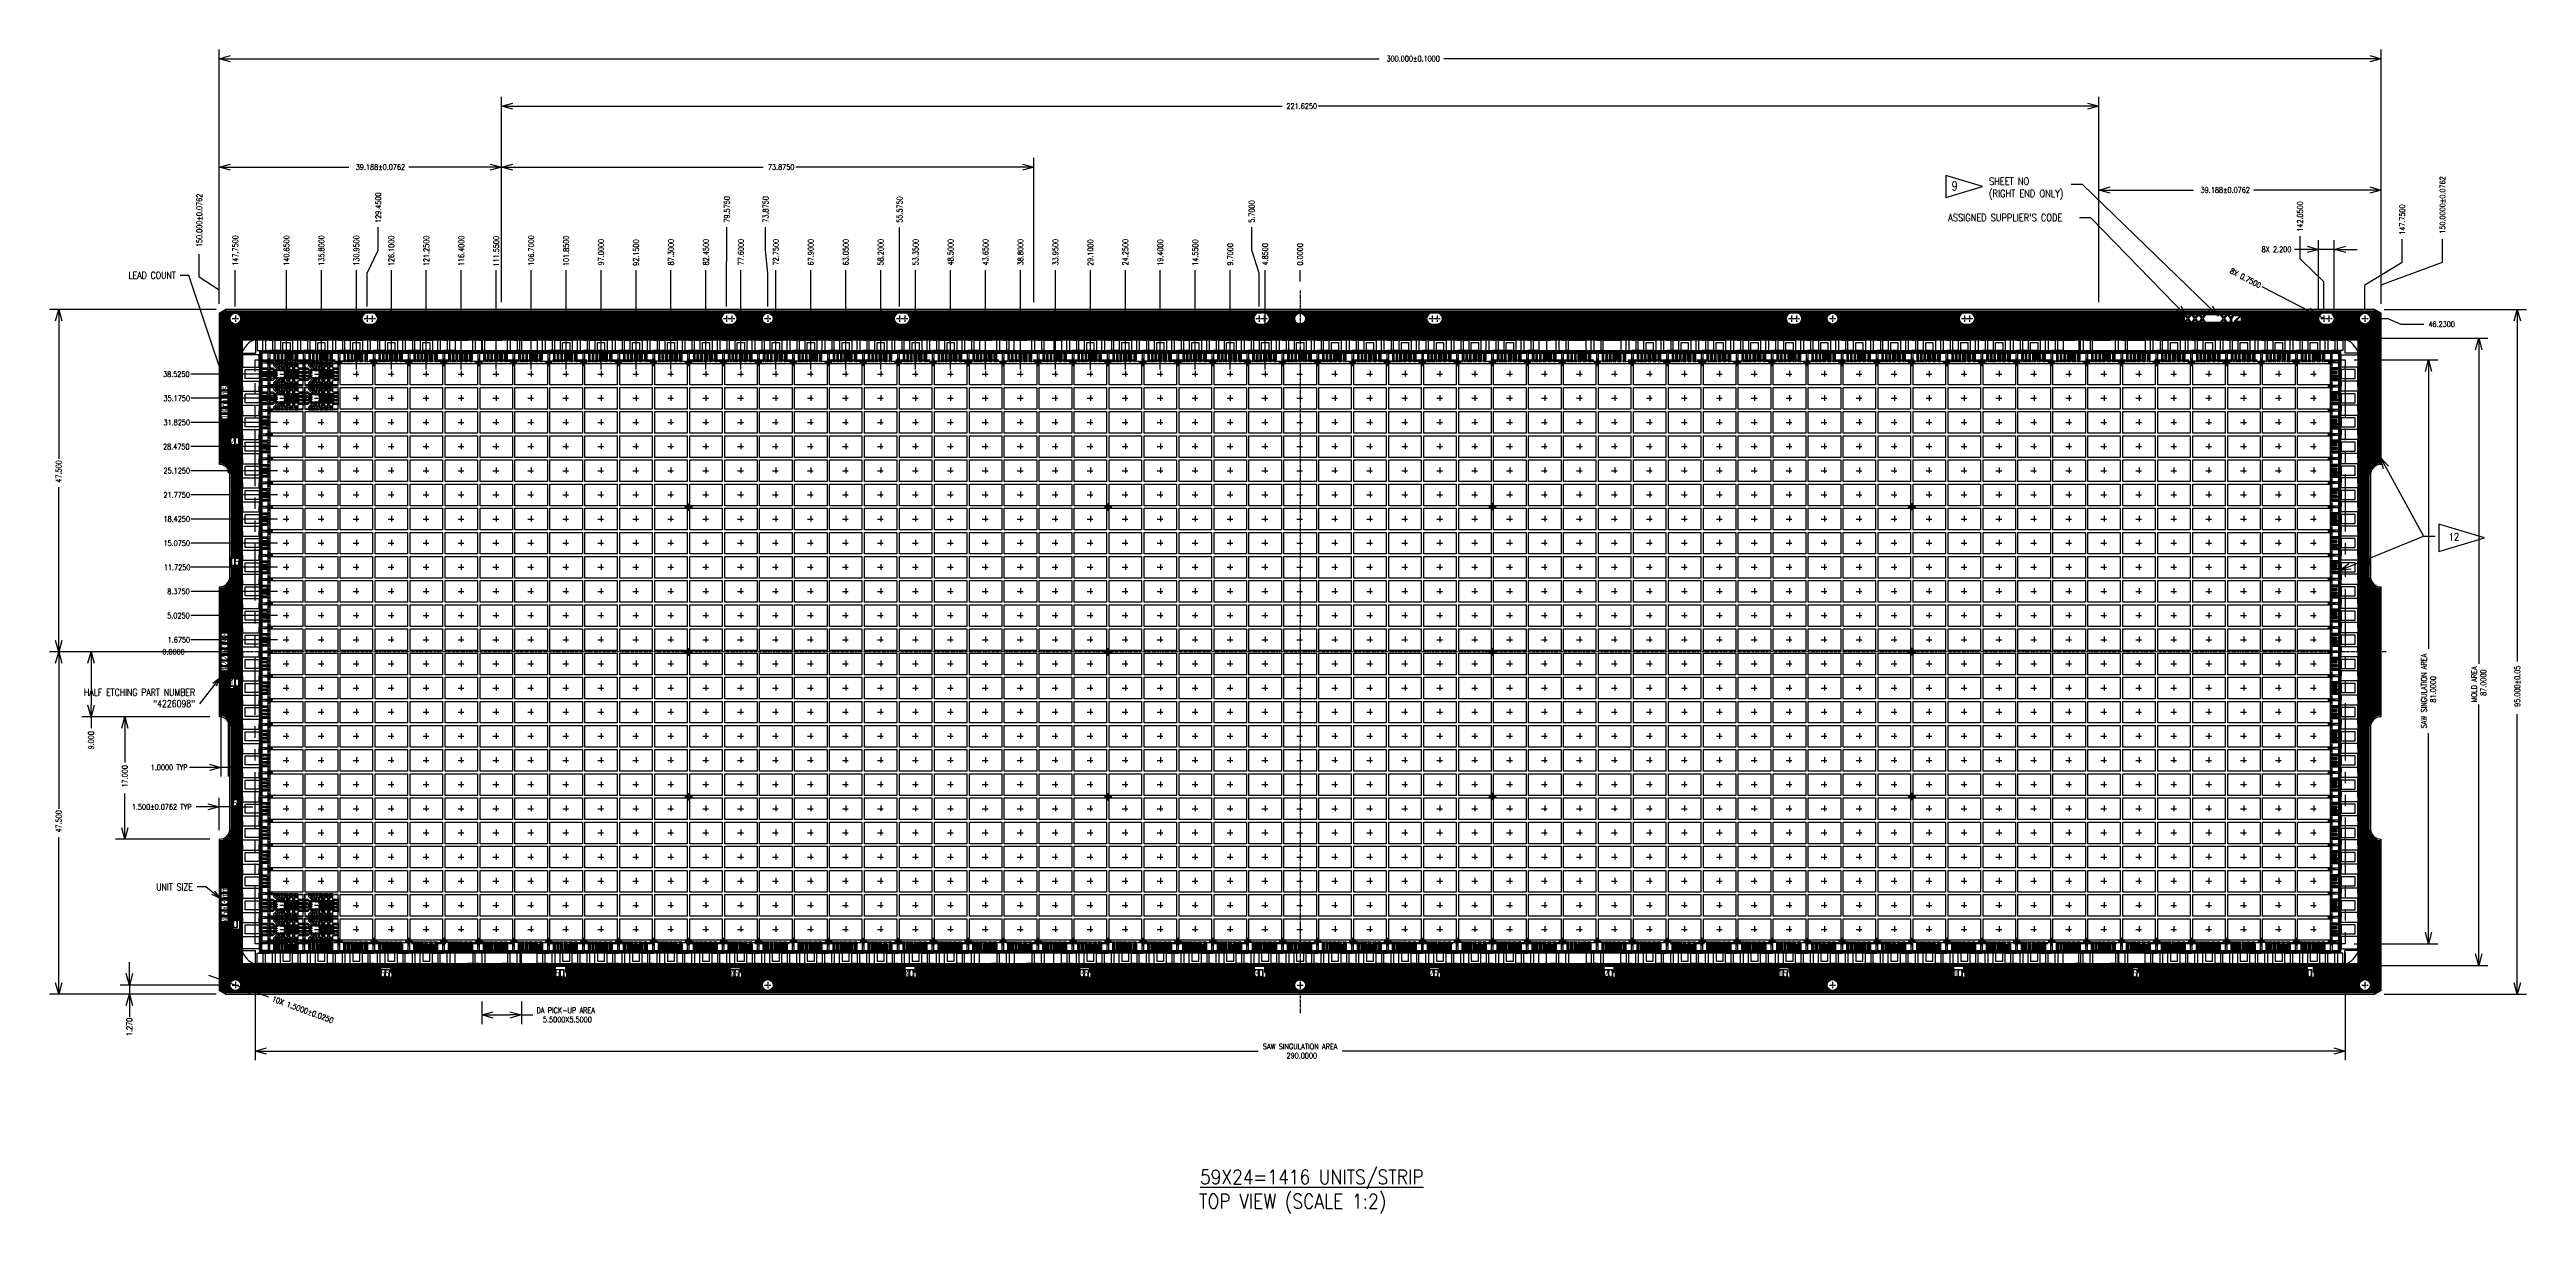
# Model space of a CAD drawing. Extents: x 98 to 785, y 191 to 514.
import ezdxf

# ---------------------------------------------------------------- set-up
doc = ezdxf.new("R2010")
doc.units = 0
doc.header["$LTSCALE"] = 12.7
doc.header["$MEASUREMENT"] = 0
doc.header["$PDMODE"] = 2
doc.linetypes.add('CENTER', pattern=[2, 1.25, -0.25, 0.25, -0.25])
doc.linetypes.add('PHANTOM', pattern=[2.5, 1.25, -0.25, 0.25, -0.25, 0.25, -0.25])
doc.layers.get('0').update_dxf_attribs({"linetype": 'CONTINUOUS'})
doc.layers.get('DEFPOINTS').update_dxf_attribs({"linetype": 'CONTINUOUS'})
for name, color, linetype in [('SH-01_CENTER', 2, 'CENTER'), ('SH-01_CU POST', 2, 'CONTINUOUS'), ('SH-01_DIM', 4, 'CONTINUOUS'), ('SH-01_HATCH', 10, 'CONTINUOUS'), ('SH-01_HIDDEN', 6, 'CONTINUOUS'), ('SH-01_MISC', 5, 'CONTINUOUS'), ('SH-01_NOTES', 3, 'CONTINUOUS'), ('SH-01_OBJECT', 7, 'CONTINUOUS'), ('SH-01_PHANTOM', 1, 'PHANTOM')]:
    doc.layers.add(name, color=color, linetype=linetype)
doc.styles.get("Standard").update_dxf_attribs({"font": 'simplex.shx', "width": 0.82})
doc.dimstyles.get("Standard").update_dxf_attribs({"dimtxt": 0.18, "dimasz": 0.18, "dimexe": 0.18, "dimexo": 0.0625, "dimgap": 0.09, "dimtad": 0, "dimtih": 1, "dimtoh": 1, "dimdec": 4, "dimzin": 0, "dimdsep": 46, "dimtxsty": 'STANDARD', "dimcen": 0.09, "dimadec": 0, "dimazin": 0, "dimtfac": 1, "dimtdec": 4, "dimtofl": 0, "dimtmove": 0, "dimatfit": 3, "dimfxl": 1, "dimtolj": 1, "dimtzin": 0, "dimarcsym": 0})
doc.dimstyles.new('STANDARD$0', dxfattribs={"dimtxt": 0.18, "dimasz": 0.18, "dimexe": 0.18, "dimexo": 0.0625, "dimgap": 0.09, "dimtad": 0, "dimtih": 1, "dimtoh": 1, "dimdec": 4, "dimzin": 0, "dimdsep": 46, "dimtxsty": 'STANDARD', "dimcen": 0.09, "dimadec": 0, "dimazin": 0, "dimtfac": 1, "dimtdec": 4, "dimtofl": 0, "dimtmove": 0, "dimatfit": 3, "dimfxl": 1, "dimtolj": 1, "dimtzin": 0, "dimarcsym": 0})
pattern_1 = [(135, (15.442677, 0.997252), (-0.01325825, -0.01325825), [])]
pattern_2 = [(135, (15.442677, 1.497252), (-0.01325825, -0.01325825), [])]
pattern_3 = [(225, (2.14, 9.315), (0.013258252, -0.013258252), [])]
pattern_4 = [(225, (2.64, 9.315), (0.013258252, -0.013258252), [])]
pattern_5 = [(225, (3.215, 9.315), (0.013258252, -0.013258252), [])]
pattern_6 = [(225, (3.915, 9.315), (0.013258252, -0.013258252), [])]
pattern_7 = [(135, (6.815, 0.94), (-0.01325825, -0.01325825), [])]
pattern_8 = [(135, (6.815, 1.44), (-0.01325825, -0.01325825), [])]
pattern_9 = [(45, (2e-13, -0.41), (-0.0441942, 0.0441942), [])]
pattern_10 = [(45, (0.64, -0.41), (-0.0441942, 0.0441942), [])]
pattern_11 = [(45, (1.4, -0.41), (-0.0441942, 0.0441942), [])]

msp = doc.modelspace()

# ---------------------------------------------------------------- texts
at = {"layer": 'SH-01_HIDDEN', "extrusion": (0, 0, -1), "char_height": 2, "width": 1.2, "attachment_point": 1, "text_direction": (-1, 0, 0)}
for s, insert in [('{\\fSwis721 BdCnOul BT|b0|i0|c0|p82;0}', (164.33313, 438.66424)), ('{\\fSwis721 BdCnOul BT|b0|i0|c0|p82;5}', (212.83313, 438.66424)), ('{\\fSwis721 BdCnOul BT|b0|i0|c0|p82;0}', (260.73313, 438.66424)), ('{\\fSwis721 BdCnOul BT|b0|i0|c0|p82;1}', (261.93313, 438.66424)), ('{\\fSwis721 BdCnOul BT|b0|i0|c0|p82;5}', (309.23313, 438.66424)), ('{\\fSwis721 BdCnOul BT|b0|i0|c0|p82;1}', (310.43313, 438.66424)), ('{\\fSwis721 BdCnOul BT|b0|i0|c0|p82;0}', (357.73313, 438.66424)), ('{\\fSwis721 BdCnOul BT|b0|i0|c0|p82;2}', (358.93313, 438.66424)), ('{\\fSwis721 BdCnOul BT|b0|i0|c0|p82;5}', (406.23313, 438.66424)), ('{\\fSwis721 BdCnOul BT|b0|i0|c0|p82;2}', (407.43313, 438.66424)), ('{\\fSwis721 BdCnOul BT|b0|i0|c0|p82;0}', (454.73313, 438.66424)), ('{\\fSwis721 BdCnOul BT|b0|i0|c0|p82;3}', (455.93313, 438.66424)), ('{\\fSwis721 BdCnOul BT|b0|i0|c0|p82;5}', (503.23313, 438.66424)), ('{\\fSwis721 BdCnOul BT|b0|i0|c0|p82;3}', (504.43313, 438.66424)), ('{\\fSwis721 BdCnOul BT|b0|i0|c0|p82;0}', (551.73313, 438.66424)), ('{\\fSwis721 BdCnOul BT|b0|i0|c0|p82;4}', (552.93313, 438.66424)), ('{\\fSwis721 BdCnOul BT|b0|i0|c0|p82;5}', (600.23313, 438.66424)), ('{\\fSwis721 BdCnOul BT|b0|i0|c0|p82;4}', (601.43313, 438.66424)), ('{\\fSwis721 BdCnOul BT|b0|i0|c0|p82;0}', (648.73313, 438.66424)), ('{\\fSwis721 BdCnOul BT|b0|i0|c0|p82;5}', (649.93313, 438.66424)), ('{\\fSwis721 BdCnOul BT|b0|i0|c134|p82;5}', (698.95813, 437.46424)), ('{\\fSwis721 BdCnOul BT|b0|i0|c0|p82;5}', (700.15813, 437.46424)), ('{\\fSwis721 BdCnOul BT|b0|i0|c0|p82;0}', (740.63313, 406.73924)), ('{\\fSwis721 BdCnOul BT|b0|i0|c134|p82;2}', (741.83313, 406.73924)), ('{\\fSwis721 BdCnOul BT|b0|i0|c134|p82;5}', (740.63313, 373.23924)), ('{\\fSwis721 BdCnOul BT|b0|i0|c0|p82;1}', (741.83313, 373.23924)), ('{\\fSwis721 BdCnOul BT|b0|i0|c0|p82;0}', (740.63313, 339.73924)), ('{\\fSwis721 BdCnOul BT|b0|i0|c0|p82;1}', (741.83313, 339.73924)), ('{\\fSwis721 BdCnOul BT|b0|i0|c0|p82;5}', (741.13313, 306.23924)), ('{\\fSwis721 BdCnOul BT|b0|i0|c0|p82;0}', (741.13313, 272.73924))]:
    msp.add_mtext(s, dxfattribs=dict(at, insert=insert))
at = {"layer": 'SH-01_NOTES'}
for s, height, width, p in [('9', 2.54, 0.8, (625.79413, 475.25485)), ('%%U59X24=1416 UNITS/STRIP', 4.0499992, 0.854839, (417.23972, 199.51707)), ('TOP VIEW (SCALE 1:2)', 4.0499992, 0.858238, (416.94258, 192.76707))]:
    msp.add_text(s, height=height, dxfattribs=dict(at, width=width)).set_placement(p)
at = {"layer": 'SH-01_NOTES', "linetype": 'PHANTOM', "ltscale": 0.05, "char_height": 2.032, "attachment_point": 1}
for s, insert in [('\\A1;SHEET NO\\P(RIGHT END ONLY)', (636.1866, 478.86082)), ("\\A1;ASSIGNED SUPPLIER'S CODE", (624.89426, 468.75965)), ('12', (763.80108, 380.15476))]:
    msp.add_mtext(s, dxfattribs=dict(at, insert=insert))
at = {"layer": 'SH-01_NOTES', "char_height": 1.92, "attachment_point": 9}
for s, insert in [('LEAD COUNT', (132.98606, 450.76236)), ('HALF ETCHING PART NUMBER\\P"4226098"', (138.36355, 331.89625)), ('UNIT SIZE', (137.76971, 281.04713))]:
    msp.add_mtext(s, dxfattribs=dict(at, insert=insert))
at = {"layer": 'SH-01_OBJECT', "attachment_point": 1, "rotation": 90}
for s, insert, char_height, width in [('{\\fSwis721 BdCnOul BT|b0|i0|c0|p82;s}', (145.53313, 419.95208), 2, 1.2), ('{\\fSwis721 BdCnOul BT|b0|i0|c0|p82;i}', (145.53313, 416.75208), 2, 1.2), ('{\\fSwis721 BdCnOul BT|b0|i0|c134|p82;4}', (145.53313, 413.55208), 2, 1.2), ('{\\fSwis721 BdCnOul BT|b0|i0|c134|p82;1}', (145.53313, 411.95208), 2, 1.2), ('{\\fSwis721 BdCnOul BT|b0|i0|c0|p82;n}', (145.53313, 418.35208), 2, 1.2), ('{\\fSwis721 BdCnOul BT|b0|i0|c0|p82;p}', (145.53313, 415.15208), 2, 1.2), ('{\\fSwis721 BdCnOul BT|b0|i0|c134|p82;8}', (145.53313, 351.46424), 2.0000001, 1.2000001), ('{\\fSwis721 BdCnOul BT|b0|i0|c134|p82;0}', (145.53313, 348.26424), 2.0000001, 1.2000001), ('{\\fSwis721 BdCnOul BT|b0|i0|c134|p82;6}', (145.53313, 346.66424), 2.0000001, 0.1703693), ('{\\fSwis721 BdCnOul BT|b0|i0|c0|p82;2}', (145.53313, 345.06424), 2.0000001, 1.2000001), ('{\\fSwis721 BdCnOul BT|b0|i0|c0|p82;2}', (145.53313, 343.46424), 2.0000001, 1.2000001), ('{\\fSwis721 BdCnOul BT|b0|i0|c0|p82;4}', (145.53313, 341.86424), 2.0000001, 1.2000001), ('\\pt1.52538;{\\fSwis721 BdCnOul BT|b0|i0|c0|p82;m}', (145.53313, 280.46424), 2, 1.2), ('{\\fSwis721 BdCnOul BT|b0|i0|c134|p82;3}', (145.53313, 277.26424), 2, 1.2), ('{\\fSwis721 BdCnOul BT|b0|i0|c0|p82;5}', (145.53313, 274.06424), 2, 1.2), ('{\\fSwis721 BdCnOul BT|b0|i0|c0|p82;m}', (145.53313, 278.86424), 2, 1.2), ('{\\fSwis721 BdCnOul BT|b0|i0|c0|p82;x}', (145.53313, 275.66424), 2, 1.2), ('{\\fSwis721 BdCnOul BT|b0|i0|c0|p82;4.}', (145.53313, 272.46424), 2, 1.2)]:
    msp.add_mtext(s, dxfattribs=dict(at, insert=insert, char_height=char_height, width=width))
at = {"layer": 'SH-01_OBJECT', "char_height": 2, "width": 1.2, "attachment_point": 1}
for s, insert in [('{\\fSwis721 BdCnOul BT|b0|i0|c134|p82;2}', (148.23313, 406.73924)), ('{\\fSwis721 BdCnOul BT|b0|i0|c0|p82;0}', (149.43313, 406.73924)), ('{\\fSwis721 BdCnOul BT|b0|i0|c0|p82;1}', (148.23313, 373.23924)), ('{\\fSwis721 BdCnOul BT|b0|i0|c134|p82;5}', (149.43313, 373.23924)), ('{\\fSwis721 BdCnOul BT|b0|i0|c0|p82;1}', (148.23313, 339.73924)), ('{\\fSwis721 BdCnOul BT|b0|i0|c0|p82;0}', (149.43313, 339.73924)), ('{\\fSwis721 BdCnOul BT|b0|i0|c0|p82;5}', (148.93313, 306.23924)), ('{\\fSwis721 BdCnOul BT|b0|i0|c0|p82;0}', (148.93313, 272.73924)), ('{\\fSwis721 BdCnOul BT|b0|i0|c0|p82;5}', (189.90813, 259.06424)), ('{\\fSwis721 BdCnOul BT|b0|i0|c0|p82;5}', (191.10813, 259.06424)), ('{\\fSwis721 BdCnOul BT|b0|i0|c0|p82;5}', (238.40813, 259.06424)), ('{\\fSwis721 BdCnOul BT|b0|i0|c0|p82;0}', (239.60813, 259.06424)), ('{\\fSwis721 BdCnOul BT|b0|i0|c0|p82;4}', (286.90813, 259.06424)), ('{\\fSwis721 BdCnOul BT|b0|i0|c0|p82;5}', (288.10813, 259.06424)), ('{\\fSwis721 BdCnOul BT|b0|i0|c0|p82;4}', (335.40813, 259.06424)), ('{\\fSwis721 BdCnOul BT|b0|i0|c0|p82;0}', (336.60813, 259.06424)), ('{\\fSwis721 BdCnOul BT|b0|i0|c0|p82;3}', (383.90813, 259.06424)), ('{\\fSwis721 BdCnOul BT|b0|i0|c0|p82;5}', (385.10813, 259.06424)), ('{\\fSwis721 BdCnOul BT|b0|i0|c0|p82;3}', (432.40813, 259.06424)), ('{\\fSwis721 BdCnOul BT|b0|i0|c0|p82;0}', (433.60813, 259.06424)), ('{\\fSwis721 BdCnOul BT|b0|i0|c0|p82;2}', (480.90813, 259.06424)), ('{\\fSwis721 BdCnOul BT|b0|i0|c0|p82;5}', (482.10813, 259.06424)), ('{\\fSwis721 BdCnOul BT|b0|i0|c0|p82;2}', (529.40813, 259.06424)), ('{\\fSwis721 BdCnOul BT|b0|i0|c0|p82;0}', (530.60813, 259.06424)), ('{\\fSwis721 BdCnOul BT|b0|i0|c0|p82;1}', (577.90813, 259.06424)), ('{\\fSwis721 BdCnOul BT|b0|i0|c0|p82;5}', (579.10813, 259.06424)), ('{\\fSwis721 BdCnOul BT|b0|i0|c0|p82;1}', (626.40813, 259.06424)), ('{\\fSwis721 BdCnOul BT|b0|i0|c0|p82;0}', (627.60813, 259.06424)), ('{\\fSwis721 BdCnOul BT|b0|i0|c0|p82;5}', (676.10813, 259.06424)), ('{\\fSwis721 BdCnOul BT|b0|i0|c0|p82;0}', (724.60813, 259.06424))]:
    msp.add_mtext(s, dxfattribs=dict(at, insert=insert))
at = {"layer": 'SH-01_OBJECT', "insert": (145.53313, 349.86424), "char_height": 2.0000001, "attachment_point": 1, "rotation": 90}
msp.add_mtext('{\\fSwis721 BdCnOul BT|b0|i0|c134|p82;9}', dxfattribs=at)

# ---------------------------------------------------------------- blocks, each defined once
blk = doc.blocks.new('_Open30')
at = {"color": 0, "lineweight": -2}
for p, q in [((-1, 0.27), (0, 0)), ((0, 0), (-1, -0.27)), ((0, 0), (-1, 0))]:
    blk.add_line(p, q, dxfattribs=at)
blk = doc.blocks.new('*D59')
at = {"layer": 'DEFPOINTS', "color": 0, "ltscale": 0.05, "transparency": 16777216}
for p in [(732.03, 458.93), (727.63, 439.72), (732.03, 439.72)]:
    blk.add_point(p, dxfattribs=at)
at = {"layer": 'SH-01_DIM', "ltscale": 0.05, "transparency": 16777216}
for p, q in [((727.63, 442.26), (727.63, 461.47)), ((732.03, 442.26), (732.03, 461.47)), ((724.46, 458.93), (720.99, 458.93)), ((732.03, 458.93), (727.63, 458.93)), ((735.21, 458.93), (738.38, 458.93))]:
    blk.add_line(p, q, dxfattribs=at)
at = {"layer": 'SH-01_DIM', "ltscale": 0.05, "transparency": 16777216, "xscale": 3.175000000000011, "yscale": 3.175000000000011, "zscale": 3.175000000000011}
blk.add_blockref('_Open30', (727.63, 458.93), dxfattribs=at)
at = {"layer": 'SH-01_DIM', "ltscale": 0.05, "transparency": 16777216, "xscale": 3.175000000000011, "yscale": 3.175000000000011, "zscale": 3.175000000000011, "rotation": 180}
blk.add_blockref('_Open30', (732.03, 458.93), dxfattribs=at)
at = {"layer": 'SH-01_DIM', "ltscale": 0.05, "transparency": 16777216, "insert": (715.97, 458.93), "char_height": 1.524, "attachment_point": 5}
blk.add_mtext('\\A1;8X 2.200', dxfattribs=at)
blk = doc.blocks.new('*D60')
at = {"layer": 'DEFPOINTS', "color": 0, "ltscale": 0.05, "transparency": 16777216}
for p in [(727.8, 440.41), (729.13, 439.72)]:
    blk.add_point(p, dxfattribs=at)
at = {"layer": 'SH-01_DIM', "ltscale": 0.05, "transparency": 16777216}
for p, q in [((711.93, 448.62), (724.98, 441.87)), ((729.13, 439.72), (727.8, 440.41))]:
    blk.add_line(p, q, dxfattribs=at)
at = {"layer": 'SH-01_DIM', "ltscale": 0.05, "transparency": 16777216, "xscale": 3.175000000000011, "yscale": 3.175000000000011, "zscale": 3.175000000000011, "rotation": 332.6597035900713}
blk.add_blockref('_Open30', (727.8, 440.41), dxfattribs=at)
at = {"layer": 'SH-01_DIM', "ltscale": 0.05, "transparency": 16777216, "insert": (707.4, 450.96), "char_height": 1.524, "attachment_point": 5, "rotation": 332.6597}
blk.add_mtext('\\A1;8X 0.7500', dxfattribs=at)
blk = doc.blocks.new('*D61')
at = {"layer": 'DEFPOINTS', "color": 0, "ltscale": 0.05, "transparency": 16777216}
for p in [(666.66, 475.41), (666.66, 441.76), (745.03, 441.26)]:
    blk.add_point(p, dxfattribs=at)
at = {"layer": 'SH-01_DIM', "ltscale": 0.05, "transparency": 16777216}
for p, q in [((666.66, 444.3), (666.66, 477.95)), ((669.83, 475.41), (692.96, 475.41)), ((741.86, 475.41), (709.66, 475.41)), ((745.03, 443.8), (745.03, 477.95))]:
    blk.add_line(p, q, dxfattribs=at)
at = {"layer": 'SH-01_DIM', "ltscale": 0.05, "transparency": 16777216, "xscale": 3.175000000000011, "yscale": 3.175000000000011, "zscale": 3.175000000000011, "rotation": 180}
blk.add_blockref('_Open30', (666.66, 475.41), dxfattribs=at)
at = {"layer": 'SH-01_DIM', "ltscale": 0.05, "transparency": 16777216, "xscale": 3.175000000000011, "yscale": 3.175000000000011, "zscale": 3.175000000000011}
blk.add_blockref('_Open30', (745.03, 475.41), dxfattribs=at)
at = {"layer": 'SH-01_DIM', "ltscale": 0.05, "transparency": 16777216, "insert": (701.31, 475.41), "char_height": 1.524, "attachment_point": 5}
blk.add_mtext('\\A1; 39.188±0.0762', dxfattribs=at)
blk = doc.blocks.new('*D62')
at = {"layer": 'DEFPOINTS', "color": 0, "ltscale": 0.05, "transparency": 16777216}
for p in [(223.41, 481.77), (145.03, 441.26), (223.41, 441.76)]:
    blk.add_point(p, dxfattribs=at)
at = {"layer": 'SH-01_DIM', "ltscale": 0.05, "transparency": 16777216}
for p, q in [((145.03, 443.8), (145.03, 484.31)), ((148.21, 481.77), (181, 481.77)), ((220.23, 481.77), (197.69, 481.77)), ((223.41, 444.3), (223.41, 484.31))]:
    blk.add_line(p, q, dxfattribs=at)
at = {"layer": 'SH-01_DIM', "ltscale": 0.05, "transparency": 16777216, "xscale": 3.175000000000011, "yscale": 3.175000000000011, "zscale": 3.175000000000011, "rotation": 180}
blk.add_blockref('_Open30', (145.03, 481.77), dxfattribs=at)
at = {"layer": 'SH-01_DIM', "ltscale": 0.05, "transparency": 16777216, "xscale": 3.175000000000011, "yscale": 3.175000000000011, "zscale": 3.175000000000011}
blk.add_blockref('_Open30', (223.41, 481.77), dxfattribs=at)
at = {"layer": 'SH-01_DIM', "ltscale": 0.05, "transparency": 16777216, "insert": (189.34, 481.77), "char_height": 1.524, "attachment_point": 5}
blk.add_mtext('\\A1; 39.188±0.0762', dxfattribs=at)
blk = doc.blocks.new('*D63')
at = {"layer": 'DEFPOINTS', "color": 0, "ltscale": 0.05, "transparency": 16777216}
for p in [(371.16, 481.77), (223.41, 441.76), (371.16, 441.76)]:
    blk.add_point(p, dxfattribs=at)
at = {"layer": 'SH-01_DIM', "ltscale": 0.05, "transparency": 16777216}
for p, q in [((223.41, 444.3), (223.41, 484.31)), ((226.58, 481.77), (296.05, 481.77)), ((367.98, 481.77), (305.06, 481.77)), ((371.16, 444.3), (371.16, 484.31))]:
    blk.add_line(p, q, dxfattribs=at)
at = {"layer": 'SH-01_DIM', "ltscale": 0.05, "transparency": 16777216, "xscale": 3.175000000000011, "yscale": 3.175000000000011, "zscale": 3.175000000000011, "rotation": 180}
blk.add_blockref('_Open30', (223.41, 481.77), dxfattribs=at)
at = {"layer": 'SH-01_DIM', "ltscale": 0.05, "transparency": 16777216, "xscale": 3.175000000000011, "yscale": 3.175000000000011, "zscale": 3.175000000000011}
blk.add_blockref('_Open30', (371.16, 481.77), dxfattribs=at)
at = {"layer": 'SH-01_DIM', "ltscale": 0.05, "transparency": 16777216, "insert": (300.55, 481.77), "char_height": 1.524, "attachment_point": 5}
blk.add_mtext('\\A1; 73.8750', dxfattribs=at)
blk = doc.blocks.new('*D64')
at = {"layer": 'DEFPOINTS', "color": 0, "ltscale": 0.05, "transparency": 16777216}
for p in [(666.66, 498.68), (223.41, 441.76), (666.66, 441.76)]:
    blk.add_point(p, dxfattribs=at)
at = {"layer": 'SH-01_DIM', "ltscale": 0.05, "transparency": 16777216}
for p, q in [((223.41, 444.3), (223.41, 501.22)), ((226.58, 498.68), (440.05, 498.68)), ((663.48, 498.68), (450.02, 498.68)), ((666.66, 444.3), (666.66, 501.22))]:
    blk.add_line(p, q, dxfattribs=at)
at = {"layer": 'SH-01_DIM', "ltscale": 0.05, "transparency": 16777216, "xscale": 3.175000000000011, "yscale": 3.175000000000011, "zscale": 3.175000000000011, "rotation": 180}
blk.add_blockref('_Open30', (223.41, 498.68), dxfattribs=at)
at = {"layer": 'SH-01_DIM', "ltscale": 0.05, "transparency": 16777216, "xscale": 3.175000000000011, "yscale": 3.175000000000011, "zscale": 3.175000000000011}
blk.add_blockref('_Open30', (666.66, 498.68), dxfattribs=at)
at = {"layer": 'SH-01_DIM', "ltscale": 0.05, "transparency": 16777216, "insert": (445.03, 498.68), "char_height": 1.524, "attachment_point": 5}
blk.add_mtext('\\A1; 221.6250', dxfattribs=at)
blk = doc.blocks.new('*D65')
at = {"layer": 'DEFPOINTS', "color": 0, "ltscale": 0.05, "transparency": 16777216}
for p in [(745.03, 511.85), (145.03, 441.26), (745.03, 441.26)]:
    blk.add_point(p, dxfattribs=at)
at = {"layer": 'SH-01_DIM', "ltscale": 0.05, "transparency": 16777216}
for p, q in [((145.03, 443.8), (145.03, 514.39)), ((148.21, 511.85), (467, 511.85)), ((741.86, 511.85), (484.89, 511.85)), ((745.03, 443.8), (745.03, 514.39))]:
    blk.add_line(p, q, dxfattribs=at)
at = {"layer": 'SH-01_DIM', "ltscale": 0.05, "transparency": 16777216, "xscale": 3.175000000000011, "yscale": 3.175000000000011, "zscale": 3.175000000000011, "rotation": 180}
blk.add_blockref('_Open30', (145.03, 511.85), dxfattribs=at)
at = {"layer": 'SH-01_DIM', "ltscale": 0.05, "transparency": 16777216, "xscale": 3.175000000000011, "yscale": 3.175000000000011, "zscale": 3.175000000000011}
blk.add_blockref('_Open30', (745.03, 511.85), dxfattribs=at)
at = {"layer": 'SH-01_DIM', "ltscale": 0.05, "transparency": 16777216, "insert": (475.94, 511.85), "char_height": 1.524, "attachment_point": 5}
blk.add_mtext('\\A1; 300.000±0.1000', dxfattribs=at)
blk = doc.blocks.new('*D66')
at = {"layer": 'DEFPOINTS', "color": 0, "ltscale": 0.05, "transparency": 16777216}
for p in [(739.03, 434.26), (739.03, 260.26), (772.1, 260.26)]:
    blk.add_point(p, dxfattribs=at)
at = {"layer": 'SH-01_DIM', "ltscale": 0.05, "transparency": 16777216}
for p, q in [((741.57, 434.26), (774.64, 434.26)), ((772.1, 431.09), (772.1, 343.89)), ((772.1, 263.44), (772.1, 332.61)), ((741.57, 260.26), (774.64, 260.26))]:
    blk.add_line(p, q, dxfattribs=at)
at = {"layer": 'SH-01_DIM', "ltscale": 0.05, "transparency": 16777216, "xscale": 3.175000000000011, "yscale": 3.175000000000011, "zscale": 3.175000000000011}
for p, rotation in [((772.1, 434.26), 90), ((772.1, 260.26), 270)]:
    blk.add_blockref('_Open30', p, dxfattribs=dict(at, rotation=rotation))
at = {"layer": 'SH-01_DIM', "ltscale": 0.05, "transparency": 16777216, "insert": (772.1, 338.25), "char_height": 1.524, "attachment_point": 5, "rotation": 90}
blk.add_mtext('\\A1;MOLD AREA\\P 87.0000', dxfattribs=at)
blk = doc.blocks.new('*D67')
at = {"layer": 'DEFPOINTS', "color": 0, "ltscale": 0.05, "transparency": 16777216}
for p in [(735.03, 428.26), (735.03, 266.26), (758.17, 266.26)]:
    blk.add_point(p, dxfattribs=at)
at = {"layer": 'SH-01_DIM', "ltscale": 0.05, "transparency": 16777216}
for p, q in [((737.57, 428.26), (760.71, 428.26)), ((758.17, 425.09), (758.17, 348.07)), ((758.17, 269.44), (758.17, 324.72)), ((737.57, 266.26), (760.71, 266.26))]:
    blk.add_line(p, q, dxfattribs=at)
at = {"layer": 'SH-01_DIM', "ltscale": 0.05, "transparency": 16777216, "xscale": 3.175000000000011, "yscale": 3.175000000000011, "zscale": 3.175000000000011}
for p, rotation in [((758.17, 428.26), 90), ((758.17, 266.26), 270)]:
    blk.add_blockref('_Open30', p, dxfattribs=dict(at, rotation=rotation))
at = {"layer": 'SH-01_DIM', "ltscale": 0.05, "transparency": 16777216, "insert": (758.17, 336.39), "char_height": 1.524, "attachment_point": 5, "rotation": 90}
blk.add_mtext('\\A1;SAW SINGULATION AREA\\P 81.0000', dxfattribs=at)
blk = doc.blocks.new('*D68')
at = {"layer": 'DEFPOINTS', "color": 0, "ltscale": 0.05, "transparency": 16777216}
for p in [(743.3, 442.26), (743.3, 252.26), (782.81, 252.26)]:
    blk.add_point(p, dxfattribs=at)
at = {"layer": 'SH-01_DIM', "ltscale": 0.05, "transparency": 16777216}
for p, q in [((745.84, 442.26), (785.35, 442.26)), ((782.81, 439.09), (782.81, 344.54)), ((782.81, 255.44), (782.81, 329.98)), ((745.84, 252.26), (785.35, 252.26))]:
    blk.add_line(p, q, dxfattribs=at)
at = {"layer": 'SH-01_DIM', "ltscale": 0.05, "transparency": 16777216, "xscale": 3.175000000000011, "yscale": 3.175000000000011, "zscale": 3.175000000000011}
for p, rotation in [((782.81, 442.26), 90), ((782.81, 252.26), 270)]:
    blk.add_blockref('_Open30', p, dxfattribs=dict(at, rotation=rotation))
at = {"layer": 'SH-01_DIM', "ltscale": 0.05, "transparency": 16777216, "insert": (782.81, 337.26), "char_height": 1.524, "attachment_point": 5, "rotation": 90}
blk.add_mtext('\\A1; 95.000±0.05', dxfattribs=at)
blk = doc.blocks.new('*D69')
at = {"layer": 'DEFPOINTS', "color": 0, "ltscale": 0.05, "transparency": 16777216}
for p in [(146.77, 442.26), (100.51, 347.26), (147.2, 347.26)]:
    blk.add_point(p, dxfattribs=at)
at = {"layer": 'SH-01_DIM', "ltscale": 0.05, "transparency": 16777216}
for p, q in [((144.23, 442.26), (97.97, 442.26)), ((100.51, 439.09), (100.51, 400.77)), ((100.51, 350.44), (100.51, 392.94)), ((144.66, 347.26), (97.97, 347.26))]:
    blk.add_line(p, q, dxfattribs=at)
at = {"layer": 'SH-01_DIM', "ltscale": 0.05, "transparency": 16777216, "xscale": 3.175000000000011, "yscale": 3.175000000000011, "zscale": 3.175000000000011}
for p, rotation in [((100.51, 442.26), 90), ((100.51, 347.26), 270)]:
    blk.add_blockref('_Open30', p, dxfattribs=dict(at, rotation=rotation))
at = {"layer": 'SH-01_DIM', "ltscale": 0.05, "transparency": 16777216, "insert": (100.51, 396.85), "char_height": 1.524, "attachment_point": 5, "rotation": 90}
blk.add_mtext('\\A1; 47.500', dxfattribs=at)
blk = doc.blocks.new('*D70')
at = {"layer": 'DEFPOINTS', "color": 0, "ltscale": 0.05, "transparency": 16777216}
for p in [(147.2, 347.26), (100.51, 252.26), (146.77, 252.26)]:
    blk.add_point(p, dxfattribs=at)
at = {"layer": 'SH-01_DIM', "ltscale": 0.05, "transparency": 16777216}
for p, q in [((144.66, 347.26), (97.97, 347.26)), ((100.51, 344.09), (100.51, 303.68)), ((100.51, 255.44), (100.51, 295.85)), ((144.23, 252.26), (97.97, 252.26))]:
    blk.add_line(p, q, dxfattribs=at)
at = {"layer": 'SH-01_DIM', "ltscale": 0.05, "transparency": 16777216, "xscale": 3.175000000000011, "yscale": 3.175000000000011, "zscale": 3.175000000000011}
for p, rotation in [((100.51, 347.26), 90), ((100.51, 252.26), 270)]:
    blk.add_blockref('_Open30', p, dxfattribs=dict(at, rotation=rotation))
at = {"layer": 'SH-01_DIM', "ltscale": 0.05, "transparency": 16777216, "insert": (100.51, 299.76), "char_height": 1.524, "attachment_point": 5, "rotation": 90}
blk.add_mtext('\\A1; 47.500', dxfattribs=at)
blk = doc.blocks.new('*D71')
at = {"layer": 'DEFPOINTS', "color": 0, "ltscale": 0.05, "transparency": 16777216}
for p in [(148.12, 255.32), (150.94, 254.29)]:
    blk.add_point(p, dxfattribs=at)
at = {"layer": 'SH-01_DIM', "ltscale": 0.05, "transparency": 16777216}
for p, q in [((145.14, 256.41), (142.16, 257.49)), ((148.12, 255.32), (150.94, 254.29)), ((158.84, 251.41), (153.93, 253.2))]:
    blk.add_line(p, q, dxfattribs=at)
at = {"layer": 'SH-01_DIM', "ltscale": 0.05, "transparency": 16777216, "xscale": 3.175000000000011, "yscale": 3.175000000000011, "zscale": 3.175000000000011}
for p, rotation in [((148.12, 255.32), 339.9612325222144), ((150.94, 254.29), 159.9612325222144)]:
    blk.add_blockref('_Open30', p, dxfattribs=dict(at, rotation=rotation))
at = {"layer": 'SH-01_DIM', "ltscale": 0.05, "transparency": 16777216, "insert": (168.25, 247.98), "char_height": 1.524, "attachment_point": 5, "rotation": 339.96123}
blk.add_mtext('\\A1;10X 1.5000±0.0250', dxfattribs=at)
blk = doc.blocks.new('*D72')
at = {"layer": 'DEFPOINTS', "color": 0, "ltscale": 0.05, "transparency": 16777216}
for p in [(148.67, 254.8), (120.13, 252.26), (146.77, 252.26)]:
    blk.add_point(p, dxfattribs=at)
at = {"layer": 'SH-01_DIM', "ltscale": 0.05, "transparency": 16777216}
for p, q in [((146.13, 254.8), (117.59, 254.8)), ((120.13, 257.98), (120.13, 261.15)), ((120.13, 254.8), (120.13, 252.26)), ((144.23, 252.26), (117.59, 252.26)), ((120.13, 249.09), (120.13, 245.91))]:
    blk.add_line(p, q, dxfattribs=at)
at = {"layer": 'SH-01_DIM', "ltscale": 0.05, "transparency": 16777216, "xscale": 3.175000000000011, "yscale": 3.175000000000011, "zscale": 3.175000000000011}
for p, rotation in [((120.13, 254.8), 270), ((120.13, 252.26), 90)]:
    blk.add_blockref('_Open30', p, dxfattribs=dict(at, rotation=rotation))
at = {"layer": 'SH-01_DIM', "ltscale": 0.05, "transparency": 16777216, "insert": (120.13, 242.71), "char_height": 1.524, "attachment_point": 5, "rotation": 90}
blk.add_mtext('\\A1; 1.270', dxfattribs=at)
blk = doc.blocks.new('*D73')
at = {"layer": 'DEFPOINTS', "color": 0, "ltscale": 0.05, "transparency": 16777216}
for p in [(145.53, 341.86), (147.53, 341.86), (145.53, 315.2)]:
    blk.add_point(p, dxfattribs=at)
at = {"layer": 'SH-01_DIM', "ltscale": 0.05, "transparency": 16777216}
for p, q in [((145.53, 339.32), (145.53, 312.66)), ((147.53, 339.32), (147.53, 312.66)), ((142.36, 315.2), (136.81, 315.2)), ((147.53, 315.2), (145.53, 315.2)), ((150.71, 315.2), (153.88, 315.2))]:
    blk.add_line(p, q, dxfattribs=at)
at = {"layer": 'SH-01_DIM', "ltscale": 0.05, "transparency": 16777216, "xscale": 3.175000000000011, "yscale": 3.175000000000011, "zscale": 3.175000000000011}
blk.add_blockref('_Open30', (145.53, 315.2), dxfattribs=at)
at = {"layer": 'SH-01_DIM', "ltscale": 0.05, "transparency": 16777216, "xscale": 3.175000000000011, "yscale": 3.175000000000011, "zscale": 3.175000000000011, "rotation": 180}
blk.add_blockref('_Open30', (147.53, 315.2), dxfattribs=at)
at = {"layer": 'SH-01_DIM', "ltscale": 0.05, "transparency": 16777216, "insert": (130.72, 315.2), "char_height": 1.524, "attachment_point": 5}
blk.add_mtext('\\A1; 1.0000 TYP', dxfattribs=at)
blk = doc.blocks.new('*D74')
at = {"layer": 'DEFPOINTS', "color": 0, "ltscale": 0.05, "transparency": 16777216}
for p in [(148.03, 304.23), (148.03, 299.72), (145.03, 295.26)]:
    blk.add_point(p, dxfattribs=at)
at = {"layer": 'SH-01_DIM', "ltscale": 0.05, "transparency": 16777216}
for p, q in [((141.86, 304.23), (138.68, 304.23)), ((145.03, 297.8), (145.03, 306.77)), ((148.03, 304.23), (145.03, 304.23)), ((148.03, 302.26), (148.03, 306.77)), ((151.21, 304.23), (154.38, 304.23))]:
    blk.add_line(p, q, dxfattribs=at)
at = {"layer": 'SH-01_DIM', "ltscale": 0.05, "transparency": 16777216, "xscale": 3.175000000000011, "yscale": 3.175000000000011, "zscale": 3.175000000000011}
blk.add_blockref('_Open30', (145.03, 304.23), dxfattribs=at)
at = {"layer": 'SH-01_DIM', "ltscale": 0.05, "transparency": 16777216, "xscale": 3.175000000000011, "yscale": 3.175000000000011, "zscale": 3.175000000000011, "rotation": 180}
blk.add_blockref('_Open30', (148.03, 304.23), dxfattribs=at)
at = {"layer": 'SH-01_DIM', "ltscale": 0.05, "transparency": 16777216, "insert": (128.64, 304.23), "char_height": 1.524, "attachment_point": 5}
blk.add_mtext('\\A1; 1.500±0.0762 TYP', dxfattribs=at)
blk = doc.blocks.new('*D75')
at = {"layer": 'DEFPOINTS', "color": 0, "ltscale": 0.05, "transparency": 16777216}
for p in [(145.03, 329.26), (118.86, 295.26), (145.03, 295.26)]:
    blk.add_point(p, dxfattribs=at)
at = {"layer": 'SH-01_DIM', "ltscale": 0.05, "transparency": 16777216}
for p, q in [((142.49, 329.26), (116.32, 329.26)), ((118.86, 326.09), (118.86, 316.57)), ((118.86, 298.44), (118.86, 307.96)), ((142.49, 295.26), (116.32, 295.26))]:
    blk.add_line(p, q, dxfattribs=at)
at = {"layer": 'SH-01_DIM', "ltscale": 0.05, "transparency": 16777216, "xscale": 3.175000000000011, "yscale": 3.175000000000011, "zscale": 3.175000000000011}
for p, rotation in [((118.86, 329.26), 90), ((118.86, 295.26), 270)]:
    blk.add_blockref('_Open30', p, dxfattribs=dict(at, rotation=rotation))
at = {"layer": 'SH-01_DIM', "ltscale": 0.05, "transparency": 16777216, "insert": (118.86, 312.26), "char_height": 1.524, "attachment_point": 5, "rotation": 90}
blk.add_mtext('\\A1; 17.000', dxfattribs=at)
blk = doc.blocks.new('*D76')
at = {"layer": 'DEFPOINTS', "color": 0, "ltscale": 0.05, "transparency": 16777216}
for p in [(217.91, 252.76), (228.91, 252.76), (228.91, 246.5)]:
    blk.add_point(p, dxfattribs=at)
at = {"layer": 'SH-01_DIM', "ltscale": 0.05, "transparency": 16777216}
for p, q in [((217.91, 250.22), (217.91, 243.96)), ((228.91, 250.22), (228.91, 243.96)), ((221.08, 246.5), (225.73, 246.5)), ((228.91, 246.5), (232.08, 246.5))]:
    blk.add_line(p, q, dxfattribs=at)
at = {"layer": 'SH-01_DIM', "ltscale": 0.05, "transparency": 16777216, "xscale": 3.175000000000011, "yscale": 3.175000000000011, "zscale": 3.175000000000011, "rotation": 180}
blk.add_blockref('_Open30', (217.91, 246.5), dxfattribs=at)
at = {"layer": 'SH-01_DIM', "ltscale": 0.05, "transparency": 16777216, "xscale": 3.175000000000011, "yscale": 3.175000000000011, "zscale": 3.175000000000011}
blk.add_blockref('_Open30', (228.91, 246.5), dxfattribs=at)
at = {"layer": 'SH-01_DIM', "ltscale": 0.05, "transparency": 16777216, "insert": (241.23, 246.5), "char_height": 1.524, "attachment_point": 5}
blk.add_mtext('\\A1;DA PICK-UP AREA\\P 5.5000X5.5000', dxfattribs=at)
blk = doc.blocks.new('*D77')
at = {"layer": 'DEFPOINTS', "color": 0, "ltscale": 0.05, "transparency": 16777216}
for p in [(745.03, 511.85), (145.03, 441.26), (745.03, 441.26)]:
    blk.add_point(p, dxfattribs=at)
at = {"layer": 'SH-01_DIM', "ltscale": 0.05, "transparency": 16777216}
for p, q in [((145.03, 443.8), (145.03, 514.39)), ((148.21, 511.85), (467, 511.85)), ((741.86, 511.85), (484.89, 511.85)), ((745.03, 443.8), (745.03, 514.39))]:
    blk.add_line(p, q, dxfattribs=at)
at = {"layer": 'SH-01_DIM', "ltscale": 0.05, "transparency": 16777216, "xscale": 3.175000000000011, "yscale": 3.175000000000011, "zscale": 3.175000000000011, "rotation": 180}
blk.add_blockref('_Open30', (145.03, 511.85), dxfattribs=at)
at = {"layer": 'SH-01_DIM', "ltscale": 0.05, "transparency": 16777216, "xscale": 3.175000000000011, "yscale": 3.175000000000011, "zscale": 3.175000000000011}
blk.add_blockref('_Open30', (745.03, 511.85), dxfattribs=at)
at = {"layer": 'SH-01_DIM', "ltscale": 0.05, "transparency": 16777216, "insert": (475.94, 511.85), "char_height": 1.524, "attachment_point": 5}
blk.add_mtext('\\A1; 300.000±0.1000', dxfattribs=at)
blk = doc.blocks.new('*D78')
at = {"layer": 'DEFPOINTS', "color": 0, "ltscale": 0.05, "transparency": 16777216}
for p in [(722.52, 462.63), (729.13, 439.72), (445.03, 347.26)]:
    blk.add_point(p, dxfattribs=at)
at = {"layer": 'SH-01_DIM', "ltscale": 0.05, "transparency": 16777216}
for p, q in [((722.52, 456.28), (722.52, 462.63)), ((729.13, 449.93), (722.52, 456.28)), ((729.13, 442.26), (729.13, 449.93))]:
    blk.add_line(p, q, dxfattribs=at)
at = {"layer": 'SH-01_DIM', "ltscale": 0.05, "transparency": 16777216, "insert": (722.52, 467.61), "char_height": 1.524, "attachment_point": 5, "rotation": 90}
blk.add_mtext('\\A1; 142.0500', dxfattribs=at)
blk = doc.blocks.new('*D79')
at = {"layer": 'DEFPOINTS', "color": 0, "ltscale": 0.05, "transparency": 16777216}
for p in [(147.2, 347.26), (109.48, 329.26), (145.03, 329.26)]:
    blk.add_point(p, dxfattribs=at)
at = {"layer": 'SH-01_DIM', "ltscale": 0.05, "transparency": 16777216}
for p, q in [((144.66, 347.26), (106.94, 347.26)), ((109.48, 344.09), (109.48, 332.44)), ((142.49, 329.26), (106.94, 329.26)), ((109.48, 329.26), (109.48, 326.09))]:
    blk.add_line(p, q, dxfattribs=at)
at = {"layer": 'SH-01_DIM', "ltscale": 0.05, "transparency": 16777216, "xscale": 3.175000000000011, "yscale": 3.175000000000011, "zscale": 3.175000000000011}
for p, rotation in [((109.48, 347.26), 90), ((109.48, 329.26), 270)]:
    blk.add_blockref('_Open30', p, dxfattribs=dict(at, rotation=rotation))
at = {"layer": 'SH-01_DIM', "ltscale": 0.05, "transparency": 16777216, "insert": (109.48, 322.26), "char_height": 1.524, "attachment_point": 5, "rotation": 90}
blk.add_mtext('\\A1; 9.000', dxfattribs=at)
blk = doc.blocks.new('*D80')
at = {"layer": 'DEFPOINTS', "color": 0, "ltscale": 0.05, "transparency": 16777216}
for p in [(740.53, 439.72), (756.85, 438.18), (445.03, 347.26)]:
    blk.add_point(p, dxfattribs=at)
at = {"layer": 'SH-01_DIM', "ltscale": 0.05, "transparency": 16777216}
for p, q in [((743.07, 439.72), (746.88, 439.72)), ((746.88, 439.72), (750.5, 438.18)), ((750.5, 438.18), (756.85, 438.18))]:
    blk.add_line(p, q, dxfattribs=at)
at = {"layer": 'SH-01_DIM', "ltscale": 0.05, "transparency": 16777216, "insert": (761.36, 438.18), "char_height": 1.524, "attachment_point": 5}
blk.add_mtext('\\A1; 46.2300', dxfattribs=at)
blk = doc.blocks.new('*D81')
at = {"layer": 'DEFPOINTS', "color": 0, "ltscale": 0.05, "transparency": 16777216}
for p in [(750.87, 461.76), (740.53, 439.72), (445.03, 347.26)]:
    blk.add_point(p, dxfattribs=at)
at = {"layer": 'SH-01_DIM', "ltscale": 0.05, "transparency": 16777216}
for p, q in [((750.87, 455.41), (750.87, 461.76)), ((740.53, 449.06), (750.87, 455.41)), ((740.53, 442.26), (740.53, 449.06))]:
    blk.add_line(p, q, dxfattribs=at)
at = {"layer": 'SH-01_DIM', "ltscale": 0.05, "transparency": 16777216, "insert": (750.87, 466.74), "char_height": 1.524, "attachment_point": 5, "rotation": 90}
blk.add_mtext('\\A1; 147.7500', dxfattribs=at)
blk = doc.blocks.new('A$C090B6B89')
at = {"layer": 'SH-01_HATCH', "ltscale": 0.05}
h = blk.add_hatch(dxfattribs=at)
h.set_pattern_fill('ANSI31', color=256, scale=0.15, angle=90)
h.set_pattern_definition([(135, (15.442677, 1.997252), (-0.01325825, -0.01325825), [])])
h.paths.add_polyline_path([(13.12, 3.3), (13.12, 3.31), (13.24, 3.31), (13.24, 3.3)])
h.paths.add_polyline_path([(13.24, 3.3), (13.24, 3.31), (13.31, 3.31), (13.31, 3.3)])
h = blk.add_hatch(dxfattribs=at)
h.set_pattern_fill('ANSI31', color=256, scale=0.15, angle=90)
h.set_pattern_definition(pattern_2)
h.paths.add_polyline_path([(13.12, 3.05), (13.12, 3.03), (13.24, 3.03), (13.24, 3.05)])
h.paths.add_polyline_path([(13.24, 3.05), (13.24, 3.03), (13.31, 3.03), (13.31, 3.05)])
h = blk.add_hatch(dxfattribs=at)
h.set_pattern_fill('ANSI31', color=256, scale=0.15, angle=90)
h.set_pattern_definition(pattern_2)
h.paths.add_polyline_path([(13.12, 2.8), (13.12, 2.81), (13.24, 2.81), (13.24, 2.8)])
h.paths.add_polyline_path([(13.24, 2.8), (13.24, 2.81), (13.31, 2.81), (13.31, 2.8)])
h = blk.add_hatch(dxfattribs=at)
h.set_pattern_fill('ANSI31', color=256, scale=0.15, angle=90)
h.set_pattern_definition(pattern_1)
h.paths.add_polyline_path([(13.12, 2.55), (13.12, 2.53), (13.24, 2.53), (13.24, 2.55)])
h.paths.add_polyline_path([(13.24, 2.55), (13.24, 2.53), (13.31, 2.53), (13.31, 2.55)])
h = blk.add_hatch(dxfattribs=at)
h.set_pattern_fill('ANSI31', color=256, scale=0.15, angle=90)
h.set_pattern_definition(pattern_1)
h.paths.add_polyline_path([(13.12, 2.3), (13.12, 2.31), (13.24, 2.31), (13.24, 2.3)])
h.paths.add_polyline_path([(13.24, 2.3), (13.24, 2.31), (13.31, 2.31), (13.31, 2.3)])
h = blk.add_hatch(dxfattribs=at)
h.set_pattern_fill('ANSI31', color=256, scale=0.15, angle=90)
h.set_pattern_definition([(135, (15.442677, 0.497252), (-0.01325825, -0.01325825), [])])
h.paths.add_polyline_path([(13.12, 2.05), (13.12, 2.03), (13.24, 2.03), (13.24, 2.05)])
h.paths.add_polyline_path([(13.24, 2.05), (13.24, 2.03), (13.31, 2.03), (13.31, 2.05)])
at = {"layer": 'SH-01_NOTES', "ltscale": 0.05}
h = blk.add_hatch(dxfattribs=at)
h.set_pattern_fill('ANSI31', color=256, scale=0.5)
h.paths.add_polyline_path([(13.09, 3.33), (13.09, 3.52), (12.38, 3.52), (12.38, 3.33)])
h.paths.add_polyline_path([(13.09, 2.83), (13.09, 3.02), (12.63, 3.02), (12.63, 2.83)])
h.paths.add_polyline_path([(13.09, 2.33), (13.09, 2.52), (12.63, 2.52), (12.63, 2.33)])
h.paths.add_polyline_path([(12.38, 2.02), (12.38, 1.83), (13.09, 1.83), (13.09, 2.02)])
at = {"ltscale": 0.05}
for p, q in [((9.74, 4.35), (9.74, 3.65)), ((12.4, 4.23), (12.4, 3.55)), ((12.4, 3.3), (12.4, 2.3)), ((12.4, 2.3), (12.4, 2.05)), ((12.4, 1.8), (12.4, 1.11))]:
    blk.add_line(p, q, dxfattribs=at)
at = {"layer": 'SH-01_HIDDEN', "ltscale": 0.05}
for p, q in [((9.74, 1.7), (9.74, 3.65)), ((12.4, 3.3), (12.4, 3.55)), ((13.42, 3.5), (13.19, 3.5)), ((13.31, 3.55), (13.42, 3.55)), ((12.4, 1.8), (12.4, 2.05)), ((13.19, 3.34), (13.42, 3.34)), ((13.42, 3), (13.19, 3)), ((13.19, 2.84), (13.42, 2.84)), ((13.42, 2.5), (13.19, 2.5)), ((13.19, 2.34), (13.42, 2.34)), ((13.42, 2), (13.19, 2)), ((13.19, 1.84), (13.42, 1.84)), ((13.31, 3.3), (13.42, 3.3)), ((13.31, 3.05), (13.42, 3.05)), ((13.31, 2.8), (13.42, 2.8)), ((13.31, 2.55), (13.42, 2.55)), ((13.31, 2.3), (13.42, 2.3)), ((13.31, 2.05), (13.42, 2.05)), ((13.31, 1.8), (13.42, 1.8))]:
    blk.add_line(p, q, dxfattribs=at)
at = {"layer": 'SH-01_HIDDEN'}
for p, q in [((12.4, 3.55), (13.31, 3.55)), ((13.24, 3.3), (12.4, 3.3)), ((12.4, 2.05), (13.24, 2.05)), ((13.31, 1.8), (12.4, 1.8))]:
    blk.add_line(p, q, dxfattribs=at)
at = {"layer": 'SH-01_HIDDEN', "ltscale": 0.05}
for centre, start, end in [((13.19, 3.42), 90, 180), ((13.19, 3.42), 180, 270), ((13.19, 2.92), 90, 180), ((13.19, 2.92), 180, 270), ((13.19, 2.42), 90, 180), ((13.19, 2.42), 180, 270), ((13.19, 1.92), 90, 180), ((13.19, 1.92), 180, 270)]:
    blk.add_arc(centre, 0.08, start, end, dxfattribs=at)
at = {"layer": 'SH-01_NOTES', "ltscale": 0.05}
for points in [[(13.09, 3.33), (12.38, 3.33), (12.38, 3.52), (13.09, 3.52)], [(13.09, 2.02), (12.38, 2.02), (12.38, 1.83), (13.09, 1.83)], [(13.09, 2.83), (12.63, 2.83), (12.63, 3.02), (13.09, 3.02)], [(13.09, 2.33), (12.63, 2.33), (12.63, 2.52), (13.09, 2.52)]]:
    blk.add_lwpolyline(points, close=True, dxfattribs=at)
at = {"layer": 'SH-01_OBJECT', "ltscale": 0.05}
for p, q in [((12.4, 4.23), (13.31, 4.23)), ((13.31, 3.55), (13.31, 4.23)), ((12.4, 1.11), (13.31, 1.11)), ((12.6, 2.8), (12.6, 3.05)), ((12.6, 2.55), (12.6, 2.3)), ((13.12, 3.31), (13.31, 3.31)), ((13.12, 3.31), (13.12, 3.3)), ((13.12, 3.3), (13.31, 3.3)), ((13.12, 3.05), (13.31, 3.05)), ((13.12, 3.03), (13.12, 3.05)), ((13.12, 3.03), (13.31, 3.03)), ((13.12, 2.81), (13.31, 2.81)), ((13.12, 2.81), (13.12, 2.8)), ((13.12, 2.8), (13.31, 2.8)), ((13.12, 2.55), (13.31, 2.55)), ((13.12, 2.53), (13.12, 2.55)), ((13.12, 2.53), (13.31, 2.53)), ((13.12, 2.31), (13.31, 2.31)), ((13.12, 2.31), (13.12, 2.3)), ((13.12, 2.3), (13.31, 2.3)), ((13.12, 2.05), (13.31, 2.05)), ((13.12, 2.03), (13.12, 2.05)), ((13.12, 2.03), (13.31, 2.03)), ((13.31, 3.31), (13.31, 3.3)), ((13.31, 3.05), (13.31, 3.3)), ((13.31, 3.03), (13.31, 3.05)), ((13.31, 2.81), (13.31, 2.8)), ((13.31, 2.55), (13.31, 2.8)), ((13.31, 2.53), (13.31, 2.55)), ((13.31, 2.31), (13.31, 2.3)), ((13.31, 2.05), (13.31, 2.3)), ((13.31, 2.03), (13.31, 2.05)), ((13.31, 1.11), (13.31, 1.8))]:
    blk.add_line(p, q, dxfattribs=at)
at = {"layer": 'SH-01_OBJECT'}
for p, q in [((12.4, 3.55), (13.31, 3.55)), ((13.24, 3.3), (12.4, 3.3)), ((12.4, 2.05), (13.24, 2.05)), ((13.31, 1.8), (12.4, 1.8)), ((12.6, 3.05), (13.24, 3.05)), ((13.24, 2.8), (12.6, 2.8)), ((12.6, 2.55), (13.24, 2.55)), ((13.24, 2.3), (12.6, 2.3))]:
    blk.add_line(p, q, dxfattribs=at)
at = {"layer": 'SH-01_OBJECT', "ltscale": 0.05}
for points in [[(9.74, 4.35), (9.74, 3.65), (12.05, 3.65), (12.05, 4.35)], [(9.74, 1), (9.74, 1.7), (12.05, 1.7), (12.05, 1)]]:
    blk.add_lwpolyline(points, dxfattribs=at)
blk.add_lwpolyline([(12.05, 3.3), (12.05, 2.05), (10.09, 2.05), (10.09, 3.3)], close=True, dxfattribs=at)
blk = doc.blocks.new('*D19')
at = {"layer": 'DEFPOINTS', "color": 0, "ltscale": 0.05, "transparency": 16777216}
for p in [(135.86, 347.26), (145.03, 347.26), (445.03, 347.26)]:
    blk.add_point(p, dxfattribs=at)
at = {"layer": 'SH-01_DIM', "ltscale": 0.05, "transparency": 16777216}
blk.add_line((142.49, 347.26), (135.86, 347.26), dxfattribs=at)
at = {"layer": 'SH-01_DIM', "ltscale": 0.05, "transparency": 16777216, "insert": (131.95, 347.26), "char_height": 1.524, "attachment_point": 5}
blk.add_mtext('\\A1; 0.0000', dxfattribs=at)
blk = doc.blocks.new('*D20')
at = {"layer": 'DEFPOINTS', "color": 0, "ltscale": 0.05, "transparency": 16777216}
for p in [(149.53, 453.2), (149.53, 440.58), (445.03, 347.26)]:
    blk.add_point(p, dxfattribs=at)
at = {"layer": 'SH-01_DIM', "ltscale": 0.05, "transparency": 16777216}
blk.add_line((149.53, 443.12), (149.53, 453.2), dxfattribs=at)
at = {"layer": 'SH-01_DIM', "ltscale": 0.05, "transparency": 16777216, "insert": (149.53, 458.18), "char_height": 1.524, "attachment_point": 5, "rotation": 90}
blk.add_mtext('\\A1; 147.7500', dxfattribs=at)
blk = doc.blocks.new('*D21')
at = {"layer": 'DEFPOINTS', "color": 0, "ltscale": 0.05, "transparency": 16777216}
for p in [(139.54, 457.57), (145.03, 441.26), (445.03, 347.26)]:
    blk.add_point(p, dxfattribs=at)
at = {"layer": 'SH-01_DIM', "ltscale": 0.05, "transparency": 16777216}
for p, q in [((139.54, 451.22), (139.54, 457.57)), ((145.03, 447.61), (139.54, 451.22)), ((145.03, 443.8), (145.03, 447.61))]:
    blk.add_line(p, q, dxfattribs=at)
at = {"layer": 'SH-01_DIM', "ltscale": 0.05, "transparency": 16777216, "insert": (139.54, 466.51), "char_height": 1.524, "attachment_point": 5, "rotation": 90}
blk.add_mtext('\\A1; 150.000±0.0762', dxfattribs=at)
blk = doc.blocks.new('*D22')
at = {"layer": 'DEFPOINTS', "color": 0, "ltscale": 0.05, "transparency": 16777216}
for p in [(762.05, 461.76), (745.03, 441.26), (445.03, 347.26)]:
    blk.add_point(p, dxfattribs=at)
at = {"layer": 'SH-01_DIM', "ltscale": 0.05, "transparency": 16777216}
for p, q in [((762.05, 455.41), (762.05, 461.76)), ((745.03, 449.06), (762.05, 455.41)), ((745.03, 443.8), (745.03, 449.06))]:
    blk.add_line(p, q, dxfattribs=at)
at = {"layer": 'SH-01_DIM', "ltscale": 0.05, "transparency": 16777216, "insert": (762.05, 470.79), "char_height": 1.524, "attachment_point": 5, "rotation": 90}
blk.add_mtext('\\A1; 150.0000±0.0762', dxfattribs=at)
blk = doc.blocks.new('*D23')
at = {"layer": 'DEFPOINTS', "color": 0, "ltscale": 0.05, "transparency": 16777216}
for p in [(189.19, 465.06), (186.13, 440.58), (445.03, 347.26)]:
    blk.add_point(p, dxfattribs=at)
at = {"layer": 'SH-01_DIM', "ltscale": 0.05, "transparency": 16777216}
for p, q in [((189.19, 458.71), (189.19, 465.06)), ((186.13, 452.36), (189.19, 458.71)), ((186.13, 443.12), (186.13, 452.36))]:
    blk.add_line(p, q, dxfattribs=at)
at = {"layer": 'SH-01_DIM', "ltscale": 0.05, "transparency": 16777216, "insert": (189.19, 470.05), "char_height": 1.524, "attachment_point": 5, "rotation": 90}
blk.add_mtext('\\A1; 129.4500', dxfattribs=at)
blk = doc.blocks.new('*D24')
at = {"layer": 'DEFPOINTS', "color": 0, "ltscale": 0.05, "transparency": 16777216}
for p in [(285.96, 465.06), (285.88, 440.58), (445.03, 347.26)]:
    blk.add_point(p, dxfattribs=at)
at = {"layer": 'SH-01_DIM', "ltscale": 0.05, "transparency": 16777216}
for p, q in [((285.96, 458.71), (285.96, 465.06)), ((285.88, 452.36), (285.96, 458.71)), ((285.88, 443.12), (285.88, 452.36))]:
    blk.add_line(p, q, dxfattribs=at)
at = {"layer": 'SH-01_DIM', "ltscale": 0.05, "transparency": 16777216, "insert": (285.96, 469.57), "char_height": 1.524, "attachment_point": 5, "rotation": 90}
blk.add_mtext('\\A1; 79.5750', dxfattribs=at)
blk = doc.blocks.new('*D25')
at = {"layer": 'DEFPOINTS', "color": 0, "ltscale": 0.05, "transparency": 16777216}
for p in [(296.69, 465.06), (297.28, 440.58), (445.03, 347.26)]:
    blk.add_point(p, dxfattribs=at)
at = {"layer": 'SH-01_DIM', "ltscale": 0.05, "transparency": 16777216}
for p, q in [((296.69, 458.71), (296.69, 465.06)), ((297.28, 452.36), (296.69, 458.71)), ((297.28, 443.12), (297.28, 452.36))]:
    blk.add_line(p, q, dxfattribs=at)
at = {"layer": 'SH-01_DIM', "ltscale": 0.05, "transparency": 16777216, "insert": (296.69, 469.57), "char_height": 1.524, "attachment_point": 5, "rotation": 90}
blk.add_mtext('\\A1; 73.8750', dxfattribs=at)
blk = doc.blocks.new('*D26')
at = {"layer": 'DEFPOINTS', "color": 0, "ltscale": 0.05, "transparency": 16777216}
for p in [(333.88, 465.04), (333.88, 440.58), (445.03, 347.26)]:
    blk.add_point(p, dxfattribs=at)
at = {"layer": 'SH-01_DIM', "ltscale": 0.05, "transparency": 16777216}
blk.add_line((333.88, 443.12), (333.88, 465.04), dxfattribs=at)
at = {"layer": 'SH-01_DIM', "ltscale": 0.05, "transparency": 16777216, "insert": (333.88, 469.55), "char_height": 1.524, "attachment_point": 5, "rotation": 90}
blk.add_mtext('\\A1; 55.5750', dxfattribs=at)
blk = doc.blocks.new('*D27')
at = {"layer": 'DEFPOINTS', "color": 0, "ltscale": 0.05, "transparency": 16777216}
for p in [(431.59, 465.06), (433.63, 440.58), (445.03, 347.26)]:
    blk.add_point(p, dxfattribs=at)
at = {"layer": 'SH-01_DIM', "ltscale": 0.05, "transparency": 16777216}
for p, q in [((431.59, 458.71), (431.59, 465.06)), ((433.63, 452.36), (431.59, 458.71)), ((433.63, 443.12), (433.63, 452.36))]:
    blk.add_line(p, q, dxfattribs=at)
at = {"layer": 'SH-01_DIM', "ltscale": 0.05, "transparency": 16777216, "insert": (431.59, 468.98), "char_height": 1.524, "attachment_point": 5, "rotation": 90}
blk.add_mtext('\\A1; 5.7000', dxfattribs=at)
blk = doc.blocks.new('A$C4C6C51ED')
at = {"layer": 'SH-01_HATCH', "ltscale": 0.05}
h = blk.add_hatch(dxfattribs=at)
h.set_pattern_fill('ANSI31', color=256, scale=0.15, angle=180)
h.set_pattern_definition([(225, (26.303636, 7.833752), (0.01325825, -0.01325825), [])])
h.paths.add_polyline_path([(25.53, 4.51), (25.51, 4.51), (25.51, 4.63), (25.53, 4.63)])
h.paths.add_polyline_path([(25.53, 4.63), (25.51, 4.63), (25.51, 4.7), (25.53, 4.7)])
h = blk.add_hatch(dxfattribs=at)
h.set_pattern_fill('ANSI31', color=256, scale=0.15, angle=180)
h.set_pattern_definition([(225, (26.803636, 7.833752), (0.01325825, -0.01325825), [])])
h.paths.add_polyline_path([(25.78, 4.51), (25.79, 4.51), (25.79, 4.63), (25.78, 4.63)])
h.paths.add_polyline_path([(25.78, 4.63), (25.79, 4.63), (25.79, 4.7), (25.78, 4.7)])
h = blk.add_hatch(dxfattribs=at)
h.set_pattern_fill('ANSI31', color=256, scale=0.15, angle=180)
h.set_pattern_definition([(225, (26.803636, 7.833752), (0.01325825, -0.01325825), [])])
h.paths.add_polyline_path([(26.03, 4.51), (26.01, 4.51), (26.01, 4.63), (26.03, 4.63)])
h.paths.add_polyline_path([(26.03, 4.63), (26.01, 4.63), (26.01, 4.7), (26.03, 4.7)])
h = blk.add_hatch(dxfattribs=at)
h.set_pattern_fill('ANSI31', color=256, scale=0.15, angle=180)
h.set_pattern_definition([(225, (27.303636, 7.833752), (0.01325825, -0.01325825), [])])
h.paths.add_polyline_path([(26.28, 4.51), (26.29, 4.51), (26.29, 4.63), (26.28, 4.63)])
h.paths.add_polyline_path([(26.28, 4.63), (26.29, 4.63), (26.29, 4.7), (26.28, 4.7)])
h = blk.add_hatch(dxfattribs=at)
h.set_pattern_fill('ANSI31', color=256, scale=0.15, angle=180)
h.set_pattern_definition([(225, (27.303636, 7.833752), (0.01325825, -0.01325825), [])])
h.paths.add_polyline_path([(26.53, 4.51), (26.51, 4.51), (26.51, 4.63), (26.53, 4.63)])
h.paths.add_polyline_path([(26.53, 4.63), (26.51, 4.63), (26.51, 4.7), (26.53, 4.7)])
h = blk.add_hatch(dxfattribs=at)
h.set_pattern_fill('ANSI31', color=256, scale=0.15, angle=180)
h.set_pattern_definition([(225, (27.878636, 7.833752), (0.01325825, -0.01325825), [])])
h.paths.add_polyline_path([(26.85, 4.51), (26.87, 4.51), (26.87, 4.63), (26.85, 4.63)])
h.paths.add_polyline_path([(26.85, 4.63), (26.87, 4.63), (26.87, 4.7), (26.85, 4.7)])
h = blk.add_hatch(dxfattribs=at)
h.set_pattern_fill('ANSI31', color=256, scale=0.15, angle=180)
h.set_pattern_definition([(225, (27.878636, 7.833752), (0.01325825, -0.01325825), [])])
h.paths.add_polyline_path([(27.1, 4.51), (27.09, 4.51), (27.09, 4.63), (27.1, 4.63)])
h.paths.add_polyline_path([(27.1, 4.63), (27.09, 4.63), (27.09, 4.7), (27.1, 4.7)])
h = blk.add_hatch(dxfattribs=at)
h.set_pattern_fill('ANSI31', color=256, scale=0.15, angle=180)
h.set_pattern_definition([(225, (28.578636, 7.833752), (0.01325825, -0.01325825), [])])
h.paths.add_polyline_path([(27.55, 4.51), (27.57, 4.51), (27.57, 4.63), (27.55, 4.63)])
h.paths.add_polyline_path([(27.55, 4.63), (27.57, 4.63), (27.57, 4.7), (27.55, 4.7)])
h = blk.add_hatch(dxfattribs=at)
h.set_pattern_fill('ANSI31', color=256, scale=0.15, angle=180)
h.set_pattern_definition([(225, (28.578636, 7.833752), (0.01325825, -0.01325825), [])])
h.paths.add_polyline_path([(27.8, 4.51), (27.79, 4.51), (27.79, 4.63), (27.8, 4.63)])
h.paths.add_polyline_path([(27.8, 4.63), (27.79, 4.63), (27.79, 4.7), (27.8, 4.7)])
h = blk.add_hatch(dxfattribs=at)
h.set_pattern_fill('ANSI31', color=256, scale=0.15, angle=180)
h.set_pattern_definition([(225, (29.278636, 7.833752), (0.01325825, -0.01325825), [])])
h.paths.add_polyline_path([(28.25, 4.51), (28.27, 4.51), (28.27, 4.63), (28.25, 4.63)])
h.paths.add_polyline_path([(28.25, 4.63), (28.27, 4.63), (28.27, 4.7), (28.25, 4.7)])
at = {"layer": 'SH-01_NOTES', "ltscale": 0.05}
h = blk.add_hatch(dxfattribs=at)
h.set_pattern_fill('ANSI31', color=256, scale=0.5)
h.paths.add_polyline_path([(25.5, 4.45), (25.31, 4.45), (25.31, 3.56), (25.5, 3.56)])
h.paths.add_polyline_path([(25.81, 3.56), (26, 3.56), (26, 4.45), (25.81, 4.45)])
h.paths.add_polyline_path([(26.5, 4.45), (26.31, 4.45), (26.31, 3.56), (26.5, 3.56)])
h.paths.add_polyline_path([(27.22, 4.45), (26.81, 4.45), (26.81, 3.56), (27.22, 3.56)])
h.paths.add_polyline_path([(27.45, 3.56), (27.91, 3.56), (27.91, 4.45), (27.45, 4.45)])
h.paths.add_polyline_path([(28.21, 3.56), (28.55, 3.56), (28.55, 4.45), (28.21, 4.45)])
at = {"layer": 'SH-01_HIDDEN', "ltscale": 0.05}
for p, q in [((25.28, 4.7), (25.28, 4.81)), ((25.32, 4.81), (25.32, 4.58)), ((25.48, 4.58), (25.48, 4.81)), ((25.53, 4.7), (25.53, 4.81)), ((25.78, 4.7), (25.78, 4.81)), ((25.82, 4.81), (25.82, 4.58)), ((25.98, 4.58), (25.98, 4.81)), ((26.03, 4.7), (26.03, 4.81)), ((26.28, 4.7), (26.28, 4.81)), ((26.32, 4.81), (26.32, 4.58)), ((26.48, 4.58), (26.48, 4.81)), ((26.53, 4.7), (26.53, 4.81)), ((26.78, 3.56), (27.18, 3.56)), ((26.85, 4.7), (26.85, 4.81)), ((26.9, 4.81), (26.9, 4.58)), ((27.06, 4.58), (27.06, 4.81)), ((27.1, 4.7), (27.1, 4.81)), ((27.48, 3.56), (27.88, 3.56)), ((27.55, 4.7), (27.55, 4.81)), ((27.6, 4.81), (27.6, 4.58)), ((27.76, 4.58), (27.76, 4.81)), ((27.8, 4.7), (27.8, 4.81)), ((28.25, 4.7), (28.25, 4.81)), ((28.3, 4.81), (28.3, 4.58)), ((28.46, 4.58), (28.46, 4.81)), ((28.5, 4.7), (28.5, 4.81)), ((25.44, 3.21), (25.09, 3.21)), ((26.18, 1.76), (27.87, 1.76)), ((28.61, 3.21), (28.96, 3.21))]:
    blk.add_line(p, q, dxfattribs=at)
at = {"layer": 'SH-01_HIDDEN'}
for p, q in [((25.28, 4.36), (25.28, 4.63)), ((25.28, 4.33), (25.28, 4.36)), ((25.3, 4.3), (25.28, 4.33)), ((25.32, 4.27), (25.3, 4.3)), ((25.34, 4.25), (25.32, 4.27)), ((25.37, 4.24), (25.34, 4.25)), ((25.4, 4.23), (25.37, 4.24)), ((25.44, 4.24), (25.4, 4.23)), ((25.47, 4.25), (25.44, 4.24)), ((25.49, 4.27), (25.47, 4.25)), ((25.51, 4.3), (25.49, 4.27)), ((25.52, 4.33), (25.51, 4.3)), ((25.53, 4.36), (25.52, 4.33)), ((25.53, 4.63), (25.53, 4.36)), ((25.78, 4.36), (25.78, 4.63)), ((25.78, 4.33), (25.78, 4.36)), ((25.8, 4.3), (25.78, 4.33)), ((25.82, 4.27), (25.8, 4.3)), ((25.84, 4.25), (25.82, 4.27)), ((25.87, 4.24), (25.84, 4.25)), ((25.9, 4.23), (25.87, 4.24)), ((25.94, 4.24), (25.9, 4.23)), ((25.97, 4.25), (25.94, 4.24)), ((25.99, 4.27), (25.97, 4.25)), ((26.01, 4.3), (25.99, 4.27)), ((26.02, 4.33), (26.01, 4.3)), ((26.03, 4.36), (26.02, 4.33)), ((26.03, 4.63), (26.03, 4.36)), ((26.28, 4.36), (26.28, 4.63)), ((26.28, 4.33), (26.28, 4.36)), ((26.3, 4.3), (26.28, 4.33)), ((26.32, 4.27), (26.3, 4.3)), ((26.34, 4.25), (26.32, 4.27)), ((26.37, 4.24), (26.34, 4.25)), ((26.4, 4.23), (26.37, 4.24)), ((26.44, 4.24), (26.4, 4.23)), ((26.47, 4.25), (26.44, 4.24)), ((26.49, 4.27), (26.47, 4.25)), ((26.51, 4.3), (26.49, 4.27)), ((26.52, 4.33), (26.51, 4.3)), ((26.53, 4.36), (26.52, 4.33)), ((26.53, 4.63), (26.53, 4.36)), ((26.78, 4.48), (26.85, 4.48)), ((26.85, 4.48), (26.85, 4.63)), ((27.1, 4.63), (27.1, 4.48)), ((27.1, 4.48), (27.18, 4.48)), ((27.18, 4.48), (27.18, 3.56)), ((27.48, 3.56), (27.48, 4.48)), ((27.48, 4.48), (27.55, 4.48)), ((27.55, 4.48), (27.55, 4.63)), ((27.8, 4.63), (27.8, 4.48)), ((27.8, 4.48), (27.88, 4.48)), ((27.88, 4.48), (27.88, 3.56)), ((28.18, 4.48), (28.25, 4.48)), ((28.25, 4.48), (28.25, 4.63)), ((28.5, 4.7), (28.5, 4.48)), ((28.5, 4.48), (28.58, 4.48))]:
    blk.add_line(p, q, dxfattribs=at)
at = {"layer": 'SH-01_HIDDEN', "ltscale": 0.05}
for centre, start, end in [((25.4, 4.58), 180, 270), ((25.4, 4.58), 270, 0), ((25.9, 4.58), 180, 270), ((25.9, 4.58), 270, 0), ((26.4, 4.58), 180, 270), ((26.4, 4.58), 270, 0), ((26.98, 4.58), 180, 270), ((26.98, 4.58), 270, 0), ((27.68, 4.58), 180, 270), ((27.68, 4.58), 270, 0), ((28.38, 4.58), 180, 270), ((28.38, 4.58), 270, 0)]:
    blk.add_arc(centre, 0.08, start, end, dxfattribs=at)
at = {"layer": 'SH-01_NOTES', "ltscale": 0.05}
for points in [[(25.5, 3.56), (25.31, 3.56), (25.31, 4.45), (25.5, 4.45)], [(26, 3.56), (25.81, 3.56), (25.81, 4.45), (26, 4.45)], [(26.5, 3.56), (26.31, 3.56), (26.31, 4.45), (26.5, 4.45)], [(27.22, 3.56), (26.81, 3.56), (26.81, 4.45), (27.22, 4.45)], [(27.91, 3.56), (27.45, 3.56), (27.45, 4.45), (27.91, 4.45)], [(28.55, 3.56), (28.21, 3.56), (28.21, 4.45), (28.55, 4.45)]]:
    blk.add_lwpolyline(points, close=True, dxfattribs=at)
at = {"layer": 'SH-01_OBJECT', "ltscale": 0.05}
for p, q in [((25.28, 4.7), (24.72, 4.7)), ((24.72, 3.56), (24.72, 4.7)), ((24.72, 3.56), (25.28, 3.56)), ((25.51, 4.51), (25.51, 4.7)), ((25.51, 4.7), (25.53, 4.7)), ((25.51, 4.51), (25.53, 4.51)), ((25.53, 4.51), (25.53, 4.7)), ((25.78, 4.7), (25.53, 4.7)), ((25.53, 3.56), (25.78, 3.56)), ((25.78, 4.51), (25.78, 4.7)), ((25.79, 4.7), (25.78, 4.7)), ((25.79, 4.51), (25.78, 4.51)), ((25.79, 4.51), (25.79, 4.7)), ((26.01, 4.51), (26.01, 4.7)), ((26.01, 4.7), (26.03, 4.7)), ((26.01, 4.51), (26.03, 4.51)), ((26.03, 4.51), (26.03, 4.7)), ((26.28, 4.7), (26.03, 4.7)), ((26.03, 3.56), (26.28, 3.56)), ((26.28, 4.51), (26.28, 4.7)), ((26.29, 4.7), (26.28, 4.7)), ((26.29, 4.51), (26.28, 4.51)), ((26.29, 4.51), (26.29, 4.7)), ((26.51, 4.51), (26.51, 4.7)), ((26.51, 4.7), (26.53, 4.7)), ((26.51, 4.51), (26.53, 4.51)), ((26.53, 4.51), (26.53, 4.7)), ((26.85, 4.7), (26.53, 4.7)), ((26.53, 3.56), (26.78, 3.56)), ((26.85, 4.51), (26.85, 4.7)), ((26.87, 4.7), (26.85, 4.7)), ((26.87, 4.51), (26.85, 4.51)), ((26.87, 4.51), (26.87, 4.7)), ((27.09, 4.51), (27.09, 4.7)), ((27.09, 4.7), (27.1, 4.7)), ((27.09, 4.51), (27.1, 4.51)), ((27.1, 4.51), (27.1, 4.7)), ((27.55, 4.7), (27.1, 4.7)), ((27.25, 3.56), (27.42, 3.56)), ((27.55, 4.51), (27.55, 4.7)), ((27.57, 4.7), (27.55, 4.7)), ((27.57, 4.51), (27.55, 4.51)), ((27.57, 4.51), (27.57, 4.7)), ((27.79, 4.51), (27.79, 4.7)), ((27.79, 4.7), (27.8, 4.7)), ((27.79, 4.51), (27.8, 4.51)), ((27.8, 4.51), (27.8, 4.7)), ((28.25, 4.7), (27.8, 4.7)), ((27.94, 3.56), (28.18, 3.56)), ((28.25, 4.51), (28.25, 4.7)), ((28.27, 4.7), (28.25, 4.7)), ((28.27, 4.51), (28.25, 4.51)), ((28.27, 4.51), (28.27, 4.7)), ((28.5, 4.7), (29.34, 4.7)), ((28.58, 3.56), (29.34, 3.56)), ((29.34, 3.56), (29.34, 4.7)), ((26.18, 3.21), (25.44, 3.21)), ((25.44, 3.21), (25.44, 1.76)), ((25.44, 1.76), (26.18, 1.76)), ((26.18, 1.76), (26.18, 3.21)), ((27.87, 3.21), (28.61, 3.21)), ((27.87, 1.76), (27.87, 3.21)), ((28.61, 1.76), (27.87, 1.76)), ((28.61, 3.21), (28.61, 1.76))]:
    blk.add_line(p, q, dxfattribs=at)
at = {"layer": 'SH-01_OBJECT'}
for p, q in [((25.28, 3.56), (25.28, 4.7)), ((25.53, 4.63), (25.53, 3.56)), ((25.78, 3.56), (25.78, 4.63)), ((26.03, 4.63), (26.03, 3.56)), ((26.28, 3.56), (26.28, 4.63)), ((26.53, 4.63), (26.53, 3.56)), ((26.78, 3.56), (26.78, 4.48)), ((26.78, 4.48), (26.85, 4.48)), ((26.85, 4.48), (26.85, 4.63)), ((27.1, 4.63), (27.1, 4.48)), ((27.1, 4.48), (27.25, 4.48)), ((27.25, 4.48), (27.25, 3.56)), ((27.42, 3.56), (27.42, 4.48)), ((27.42, 4.48), (27.55, 4.48)), ((27.55, 4.48), (27.55, 4.63)), ((27.8, 4.63), (27.8, 4.48)), ((27.8, 4.48), (27.94, 4.48)), ((27.94, 4.48), (27.94, 3.56)), ((28.18, 3.56), (28.18, 4.48)), ((28.18, 4.48), (28.25, 4.48)), ((28.25, 4.48), (28.25, 4.63)), ((28.5, 4.7), (28.5, 4.48)), ((28.5, 4.48), (28.58, 4.48)), ((28.58, 4.48), (28.58, 3.56))]:
    blk.add_line(p, q, dxfattribs=at)
at = {"layer": 'SH-01_OBJECT', "ltscale": 0.05}
for points in [[(24.6, 1.76), (25.09, 1.76), (25.09, 3.21), (24.6, 3.21)], [(29.46, 1.76), (28.96, 1.76), (28.96, 3.21), (29.46, 3.21)]]:
    blk.add_lwpolyline(points, dxfattribs=at)
blk.add_lwpolyline([(27.52, 3.21), (26.53, 3.21), (26.53, 2.11), (27.52, 2.11)], close=True, dxfattribs=at)
blk = doc.blocks.new('*D28')
at = {"layer": 'DEFPOINTS', "color": 0, "ltscale": 0.05, "transparency": 16777216}
for p in [(445.03, 453.2), (445.03, 447.5), (445.03, 347.26)]:
    blk.add_point(p, dxfattribs=at)
at = {"layer": 'SH-01_DIM', "ltscale": 0.05, "transparency": 16777216}
blk.add_line((445.03, 450.04), (445.03, 453.2), dxfattribs=at)
at = {"layer": 'SH-01_DIM', "ltscale": 0.05, "transparency": 16777216, "insert": (445.03, 457.11), "char_height": 1.524, "attachment_point": 5, "rotation": 90}
blk.add_mtext('\\A1; 0.0000', dxfattribs=at)
blk = doc.blocks.new('A$C1C491FD5')
at = {"layer": 'SH-01_HATCH', "ltscale": 0.05}
h = blk.add_hatch(dxfattribs=at)
h.set_pattern_fill('ANSI31', color=256, scale=0.5)
h.set_pattern_definition([(45, (-84.885784, -132.481096), (-0.044194174, 0.044194174), [])])
h.paths.add_polyline_path([(-0.52, 1.1), (-0.52, 1.33), (-0.67, 1.33), (-0.67, 1.1), (-0.89, 1.1), (-0.89, 0.95), (-0.67, 0.95), (-0.67, 0.73), (-0.52, 0.73), (-0.52, 0.95), (-0.29, 0.95), (-0.29, 1.1)])
at = {"layer": 'SH-01_HIDDEN'}
for p, q in [((-1.04, 1.1), (-1.04, 0.95)), ((-0.89, 1.1), (-1.04, 1.1)), ((-1.04, 0.95), (-0.89, 0.95)), ((-0.67, 1.48), (-0.52, 1.48)), ((-0.67, 1.33), (-0.67, 1.48)), ((-0.67, 0.73), (-0.67, 0.58)), ((-0.67, 0.58), (-0.52, 0.58)), ((-0.52, 1.33), (-0.52, 1.48)), ((-0.52, 0.73), (-0.52, 0.58)), ((-0.29, 1.1), (-0.14, 1.1)), ((-0.14, 0.95), (-0.29, 0.95)), ((-0.14, 1.1), (-0.14, 0.95))]:
    blk.add_line(p, q, dxfattribs=at)
at = {"layer": 'SH-01_OBJECT'}
for p, q in [((-0.89, 1.1), (-0.89, 0.95)), ((-0.89, 1.1), (-0.67, 1.1)), ((-0.89, 0.95), (-0.67, 0.95)), ((-0.67, 1.33), (-0.67, 1.1)), ((-0.67, 1.33), (-0.52, 1.33)), ((-0.67, 0.73), (-0.67, 0.95)), ((-0.67, 0.95), (-0.67, 0.95)), ((-0.67, 0.73), (-0.52, 0.73)), ((-0.52, 1.1), (-0.52, 1.33)), ((-0.29, 1.1), (-0.52, 1.1)), ((-0.52, 0.95), (-0.52, 0.95)), ((-0.52, 0.95), (-0.52, 0.73)), ((-0.29, 0.95), (-0.52, 0.95)), ((-0.29, 1.1), (-0.29, 0.95))]:
    blk.add_line(p, q, dxfattribs=at)
blk = doc.blocks.new('*D29')
at = {"layer": 'DEFPOINTS', "color": 0, "ltscale": 0.05, "transparency": 16777216}
for p in [(155.03, 266.26), (735.03, 266.26), (735.03, 236.48)]:
    blk.add_point(p, dxfattribs=at)
at = {"layer": 'SH-01_DIM', "ltscale": 0.05, "transparency": 16777216}
for p, q in [((155.03, 263.72), (155.03, 233.94)), ((735.03, 263.72), (735.03, 233.94)), ((158.21, 236.48), (433.35, 236.48)), ((731.86, 236.48), (456.71, 236.48))]:
    blk.add_line(p, q, dxfattribs=at)
at = {"layer": 'SH-01_DIM', "ltscale": 0.05, "transparency": 16777216, "xscale": 3.175000000000011, "yscale": 3.175000000000011, "zscale": 3.175000000000011, "rotation": 180}
blk.add_blockref('_Open30', (155.03, 236.48), dxfattribs=at)
at = {"layer": 'SH-01_DIM', "ltscale": 0.05, "transparency": 16777216, "xscale": 3.175000000000011, "yscale": 3.175000000000011, "zscale": 3.175000000000011}
blk.add_blockref('_Open30', (735.03, 236.48), dxfattribs=at)
at = {"layer": 'SH-01_DIM', "ltscale": 0.05, "transparency": 16777216, "insert": (445.03, 236.48), "char_height": 1.524, "attachment_point": 5}
blk.add_mtext('\\A1;SAW SINGULATION AREA\\P 290.0000', dxfattribs=at)
blk = doc.blocks.new('A$C548803C5')
at = {"layer": 'SH-01_CENTER', "ltscale": 0.05}
for p, q in [((0.55, 1), (1.45, 1)), ((1, 1.45), (1, 0.55))]:
    blk.add_line(p, q, dxfattribs=at)
at = {"layer": 'SH-01_MISC', "ltscale": 0.05}
blk.add_lwpolyline([(-1.25, 2.5), (3.25, 2.5), (3.25, -0.5), (-1.25, -0.5)], close=True, dxfattribs=at)
blk = doc.blocks.new('A$C10CC7ADC')
at = {"layer": 'SH-01_HATCH', "ltscale": 0.05}
h = blk.add_hatch(dxfattribs=at)
h.set_pattern_fill('ANSI31', color=256, scale=0.15, angle=180)
h.set_pattern_definition([(225, (1.64, 7.315018), (0.01325825, -0.01325825), [])])
h.paths.add_polyline_path([(0.87, 3.99), (0.85, 3.99), (0.85, 4.12), (0.87, 4.12)])
h.paths.add_polyline_path([(0.87, 4.12), (0.85, 4.12), (0.85, 4.18), (0.87, 4.18)])
h = blk.add_hatch(dxfattribs=at)
h.set_pattern_fill('ANSI31', color=256, scale=0.15, angle=180)
h.set_pattern_definition([(225, (2.14, 7.315018), (0.01325825, -0.01325825), [])])
h.paths.add_polyline_path([(1.12, 3.99), (1.13, 3.99), (1.13, 4.12), (1.12, 4.12)])
h.paths.add_polyline_path([(1.12, 4.12), (1.13, 4.12), (1.13, 4.18), (1.12, 4.18)])
h = blk.add_hatch(dxfattribs=at)
h.set_pattern_fill('ANSI31', color=256, scale=0.15, angle=180)
h.set_pattern_definition([(225, (2.14, 7.315018), (0.01325825, -0.01325825), [])])
h.paths.add_polyline_path([(1.37, 3.99), (1.35, 3.99), (1.35, 4.12), (1.37, 4.12)])
h.paths.add_polyline_path([(1.37, 4.12), (1.35, 4.12), (1.35, 4.18), (1.37, 4.18)])
h = blk.add_hatch(dxfattribs=at)
h.set_pattern_fill('ANSI31', color=256, scale=0.15, angle=180)
h.set_pattern_definition([(225, (2.64, 7.315018), (0.01325825, -0.01325825), [])])
h.paths.add_polyline_path([(1.62, 3.99), (1.63, 3.99), (1.63, 4.12), (1.62, 4.12)])
h.paths.add_polyline_path([(1.62, 4.12), (1.63, 4.12), (1.63, 4.18), (1.62, 4.18)])
h = blk.add_hatch(dxfattribs=at)
h.set_pattern_fill('ANSI31', color=256, scale=0.15, angle=180)
h.set_pattern_definition([(225, (2.64, 7.315018), (0.01325825, -0.01325825), [])])
h.paths.add_polyline_path([(1.87, 3.99), (1.85, 3.99), (1.85, 4.12), (1.87, 4.12)])
h.paths.add_polyline_path([(1.87, 4.12), (1.85, 4.12), (1.85, 4.18), (1.87, 4.18)])
h = blk.add_hatch(dxfattribs=at)
h.set_pattern_fill('ANSI31', color=256, scale=0.5)
h.set_pattern_definition(pattern_9)
h.paths.add_polyline_path([(2.52, 3.82), (2.52, 3.69), (2.12, 3.69), (2.12, 3.82)])
h = blk.add_hatch(dxfattribs=at)
h.set_pattern_fill('ANSI31', color=256, scale=0.15, angle=180)
h.set_pattern_definition([(225, (3.215, 7.315018), (0.01325825, -0.01325825), [])])
h.paths.add_polyline_path([(2.19, 3.99), (2.21, 3.99), (2.21, 4.12), (2.19, 4.12)])
h.paths.add_polyline_path([(2.19, 4.12), (2.21, 4.12), (2.21, 4.18), (2.19, 4.18)])
h = blk.add_hatch(dxfattribs=at)
h.set_pattern_fill('ANSI31', color=256, scale=0.15, angle=180)
h.set_pattern_definition([(225, (3.215, 7.315018), (0.01325825, -0.01325825), [])])
h.paths.add_polyline_path([(2.44, 3.99), (2.43, 3.99), (2.43, 4.12), (2.44, 4.12)])
h.paths.add_polyline_path([(2.44, 4.12), (2.43, 4.12), (2.43, 4.18), (2.44, 4.18)])
h = blk.add_hatch(dxfattribs=at)
h.set_pattern_fill('ANSI31', color=256, scale=0.5)
h.set_pattern_definition(pattern_10)
h.paths.add_polyline_path([(3.22, 3.82), (3.22, 3.69), (2.82, 3.69), (2.82, 3.82)])
h = blk.add_hatch(dxfattribs=at)
h.set_pattern_fill('ANSI31', color=256, scale=0.15, angle=180)
h.set_pattern_definition([(225, (3.915, 7.315018), (0.01325825, -0.01325825), [])])
h.paths.add_polyline_path([(2.89, 3.99), (2.91, 3.99), (2.91, 4.12), (2.89, 4.12)])
h.paths.add_polyline_path([(2.89, 4.12), (2.91, 4.12), (2.91, 4.18), (2.89, 4.18)])
h = blk.add_hatch(dxfattribs=at)
h.set_pattern_fill('ANSI31', color=256, scale=0.15, angle=180)
h.set_pattern_definition([(225, (3.915, 7.315018), (0.01325825, -0.01325825), [])])
h.paths.add_polyline_path([(3.14, 3.99), (3.13, 3.99), (3.13, 4.12), (3.14, 4.12)])
h.paths.add_polyline_path([(3.14, 4.12), (3.13, 4.12), (3.13, 4.18), (3.14, 4.18)])
h = blk.add_hatch(dxfattribs=at)
h.set_pattern_fill('ANSI31', color=256, scale=0.5)
h.set_pattern_definition(pattern_11)
h.paths.add_polyline_path([(3.92, 3.82), (3.92, 3.69), (3.52, 3.69), (3.52, 3.82)])
h = blk.add_hatch(dxfattribs=at)
h.set_pattern_fill('ANSI31', color=256, scale=0.15, angle=180)
h.set_pattern_definition([(225, (4.615, 7.315018), (0.01325825, -0.01325825), [])])
h.paths.add_polyline_path([(3.59, 3.99), (3.61, 3.99), (3.61, 4.12), (3.59, 4.12)])
h.paths.add_polyline_path([(3.59, 4.12), (3.61, 4.12), (3.61, 4.18), (3.59, 4.18)])
h = blk.add_hatch(dxfattribs=at)
h.set_pattern_fill('ANSI31', color=256, scale=0.5)
h.paths.add_polyline_path([(4.32, 3.49), (4.19, 3.49), (4.19, 3.24), (4.32, 3.24)])
h.paths.add_polyline_path([(4.32, 2.99), (4.19, 2.99), (4.19, 2.74), (4.32, 2.74)])
h.paths.add_polyline_path([(4.32, 2.49), (4.19, 2.49), (4.19, 2.24), (4.32, 2.24)])
h.paths.add_polyline_path([(4.32, 1.99), (4.19, 1.99), (4.19, 1.74), (4.32, 1.74)])
h = blk.add_hatch(dxfattribs=at)
h.set_pattern_fill('ANSI31', color=256, scale=0.15, angle=90)
h.set_pattern_definition([(135, (2.3775, 2.465), (-0.01325825, -0.01325825), [])])
h.paths.add_polyline_path([(0.05, 3.24), (0.05, 3.26), (0.18, 3.26), (0.18, 3.24)])
h.paths.add_polyline_path([(0.18, 3.24), (0.18, 3.26), (0.24, 3.26), (0.24, 3.24)])
h = blk.add_hatch(dxfattribs=at)
h.set_pattern_fill('ANSI31', color=256, scale=0.15, angle=90)
h.set_pattern_definition([(135, (2.3775, -1.585), (-0.01325825, -0.01325825), [])])
h.paths.add_polyline_path([(0.05, 2.99), (0.05, 2.98), (0.18, 2.98), (0.18, 2.99)])
h.paths.add_polyline_path([(0.18, 2.99), (0.18, 2.98), (0.24, 2.98), (0.24, 2.99)])
h = blk.add_hatch(dxfattribs=at)
h.set_pattern_fill('ANSI31', color=256, scale=0.15, angle=90)
h.set_pattern_definition([(135, (2.3775, 1.965), (-0.01325825, -0.01325825), [])])
h.paths.add_polyline_path([(0.05, 2.74), (0.05, 2.75), (0.18, 2.75), (0.18, 2.74)])
h.paths.add_polyline_path([(0.18, 2.74), (0.18, 2.75), (0.24, 2.75), (0.24, 2.74)])
h = blk.add_hatch(dxfattribs=at)
h.set_pattern_fill('ANSI31', color=256, scale=0.15, angle=90)
h.set_pattern_definition([(135, (2.3775, -2.085), (-0.01325825, -0.01325825), [])])
h.paths.add_polyline_path([(0.05, 2.49), (0.05, 2.48), (0.18, 2.48), (0.18, 2.49)])
h.paths.add_polyline_path([(0.18, 2.49), (0.18, 2.48), (0.24, 2.48), (0.24, 2.49)])
h = blk.add_hatch(dxfattribs=at)
h.set_pattern_fill('ANSI31', color=256, scale=0.15, angle=90)
h.set_pattern_definition([(135, (2.3775, 1.465), (-0.01325825, -0.01325825), [])])
h.paths.add_polyline_path([(0.05, 2.24), (0.05, 2.26), (0.18, 2.26), (0.18, 2.24)])
h.paths.add_polyline_path([(0.18, 2.24), (0.18, 2.26), (0.24, 2.26), (0.24, 2.24)])
h = blk.add_hatch(dxfattribs=at)
h.set_pattern_fill('ANSI31', color=256, scale=0.15, angle=90)
h.set_pattern_definition([(135, (2.3775, -2.585), (-0.01325825, -0.01325825), [])])
h.paths.add_polyline_path([(0.05, 1.99), (0.05, 1.98), (0.18, 1.98), (0.18, 1.99)])
h.paths.add_polyline_path([(0.18, 1.99), (0.18, 1.98), (0.24, 1.98), (0.24, 1.99)])
h = blk.add_hatch(dxfattribs=at)
h.set_pattern_fill('ANSI31', color=256, scale=0.15, angle=180)
h.set_pattern_definition([(225, (1.64, 9.315), (0.013258252, -0.013258252), [])])
h.paths.add_polyline_path([(0.87, 1.24), (0.85, 1.24), (0.85, 1.12), (0.87, 1.12)])
h.paths.add_polyline_path([(0.87, 1.12), (0.85, 1.12), (0.85, 1.05), (0.87, 1.05)])
h = blk.add_hatch(dxfattribs=at)
h.set_pattern_fill('ANSI31', color=256, scale=0.15, angle=180)
h.set_pattern_definition(pattern_3)
h.paths.add_polyline_path([(1.12, 1.24), (1.13, 1.24), (1.13, 1.12), (1.12, 1.12)])
h.paths.add_polyline_path([(1.12, 1.12), (1.13, 1.12), (1.13, 1.05), (1.12, 1.05)])
h = blk.add_hatch(dxfattribs=at)
h.set_pattern_fill('ANSI31', color=256, scale=0.15, angle=180)
h.set_pattern_definition(pattern_3)
h.paths.add_polyline_path([(1.37, 1.24), (1.35, 1.24), (1.35, 1.12), (1.37, 1.12)])
h.paths.add_polyline_path([(1.37, 1.12), (1.35, 1.12), (1.35, 1.05), (1.37, 1.05)])
h = blk.add_hatch(dxfattribs=at)
h.set_pattern_fill('ANSI31', color=256, scale=0.15, angle=180)
h.set_pattern_definition(pattern_4)
h.paths.add_polyline_path([(1.62, 1.24), (1.63, 1.24), (1.63, 1.12), (1.62, 1.12)])
h.paths.add_polyline_path([(1.62, 1.12), (1.63, 1.12), (1.63, 1.05), (1.62, 1.05)])
h = blk.add_hatch(dxfattribs=at)
h.set_pattern_fill('ANSI31', color=256, scale=0.15, angle=180)
h.set_pattern_definition(pattern_4)
h.paths.add_polyline_path([(1.87, 1.24), (1.85, 1.24), (1.85, 1.12), (1.87, 1.12)])
h.paths.add_polyline_path([(1.87, 1.12), (1.85, 1.12), (1.85, 1.05), (1.87, 1.05)])
h = blk.add_hatch(dxfattribs=at)
h.set_pattern_fill('ANSI31', color=256, scale=0.5)
h.set_pattern_definition([(45, (72.676584, -272.79924), (-0.044194174, 0.044194174), [])])
h.paths.add_polyline_path([(2.12, 3.12), (2.12, 2.99), (2.52, 2.99), (2.52, 3.12)])
h.paths.add_polyline_path([(2.52, 2.7), (2.52, 2.83), (2.12, 2.83), (2.12, 2.7)])
h.paths.add_polyline_path([(2.52, 2.41), (2.52, 2.54), (2.12, 2.54), (2.12, 2.41)])
h.paths.add_polyline_path([(2.52, 2.12), (2.52, 2.25), (2.12, 2.25), (2.12, 2.12)])
h.paths.add_polyline_path([(2.82, 2.38), (2.82, 2.25), (3.22, 2.25), (3.22, 2.38)])
h.paths.add_polyline_path([(3.22, 2.85), (3.22, 2.98), (2.82, 2.98), (2.82, 2.85)])
h.paths.add_polyline_path([(3.52, 3.12), (3.52, 2.99), (3.87, 2.99), (3.87, 3.12)])
h.paths.add_polyline_path([(3.52, 2.83), (3.52, 2.7), (3.87, 2.7), (3.87, 2.83)])
h.paths.add_polyline_path([(3.52, 2.54), (3.52, 2.41), (3.87, 2.41), (3.87, 2.54)])
h.paths.add_polyline_path([(3.87, 2.12), (3.87, 2.25), (3.52, 2.25), (3.52, 2.12)])
h = blk.add_hatch(dxfattribs=at)
h.set_pattern_fill('ANSI31', color=256, scale=0.5)
h.set_pattern_definition(pattern_9)
h.paths.add_polyline_path([(2.52, 1.42), (2.52, 1.55), (2.12, 1.55), (2.12, 1.42)])
h = blk.add_hatch(dxfattribs=at)
h.set_pattern_fill('ANSI31', color=256, scale=0.15, angle=180)
h.set_pattern_definition(pattern_5)
h.paths.add_polyline_path([(2.19, 1.24), (2.21, 1.24), (2.21, 1.12), (2.19, 1.12)])
h.paths.add_polyline_path([(2.19, 1.12), (2.21, 1.12), (2.21, 1.05), (2.19, 1.05)])
h = blk.add_hatch(dxfattribs=at)
h.set_pattern_fill('ANSI31', color=256, scale=0.15, angle=180)
h.set_pattern_definition(pattern_5)
h.paths.add_polyline_path([(2.44, 1.24), (2.43, 1.24), (2.43, 1.12), (2.44, 1.12)])
h.paths.add_polyline_path([(2.44, 1.12), (2.43, 1.12), (2.43, 1.05), (2.44, 1.05)])
h = blk.add_hatch(dxfattribs=at)
h.set_pattern_fill('ANSI31', color=256, scale=0.5)
h.set_pattern_definition(pattern_10)
h.paths.add_polyline_path([(3.22, 1.42), (3.22, 1.55), (2.82, 1.55), (2.82, 1.42)])
h = blk.add_hatch(dxfattribs=at)
h.set_pattern_fill('ANSI31', color=256, scale=0.15, angle=180)
h.set_pattern_definition(pattern_6)
h.paths.add_polyline_path([(2.89, 1.24), (2.91, 1.24), (2.91, 1.12), (2.89, 1.12)])
h.paths.add_polyline_path([(2.89, 1.12), (2.91, 1.12), (2.91, 1.05), (2.89, 1.05)])
h = blk.add_hatch(dxfattribs=at)
h.set_pattern_fill('ANSI31', color=256, scale=0.15, angle=180)
h.set_pattern_definition(pattern_6)
h.paths.add_polyline_path([(3.14, 1.24), (3.13, 1.24), (3.13, 1.12), (3.14, 1.12)])
h.paths.add_polyline_path([(3.14, 1.12), (3.13, 1.12), (3.13, 1.05), (3.14, 1.05)])
h = blk.add_hatch(dxfattribs=at)
h.set_pattern_fill('ANSI31', color=256, scale=0.5)
h.set_pattern_definition(pattern_11)
h.paths.add_polyline_path([(3.92, 1.42), (3.92, 1.55), (3.52, 1.55), (3.52, 1.42)])
h = blk.add_hatch(dxfattribs=at)
h.set_pattern_fill('ANSI31', color=256, scale=0.15, angle=180)
h.set_pattern_definition([(225, (4.615, 9.315), (0.013258252, -0.013258252), [])])
h.paths.add_polyline_path([(3.59, 1.24), (3.61, 1.24), (3.61, 1.12), (3.59, 1.12)])
h.paths.add_polyline_path([(3.59, 1.12), (3.61, 1.12), (3.61, 1.05), (3.59, 1.05)])
h = blk.add_hatch(dxfattribs=at)
h.set_pattern_fill('ANSI31', color=256, scale=0.15, angle=90)
h.set_pattern_definition([(135, (6.815, 1.94), (-0.01325825, -0.01325825), [])])
h.paths.add_polyline_path([(4.49, 3.24), (4.49, 3.26), (4.62, 3.26), (4.62, 3.24)])
h.paths.add_polyline_path([(4.62, 3.24), (4.62, 3.26), (4.68, 3.26), (4.68, 3.24)])
h = blk.add_hatch(dxfattribs=at)
h.set_pattern_fill('ANSI31', color=256, scale=0.15, angle=90)
h.set_pattern_definition(pattern_8)
h.paths.add_polyline_path([(4.49, 2.99), (4.49, 2.98), (4.62, 2.98), (4.62, 2.99)])
h.paths.add_polyline_path([(4.62, 2.99), (4.62, 2.98), (4.68, 2.98), (4.68, 2.99)])
h = blk.add_hatch(dxfattribs=at)
h.set_pattern_fill('ANSI31', color=256, scale=0.15, angle=90)
h.set_pattern_definition(pattern_8)
h.paths.add_polyline_path([(4.49, 2.74), (4.49, 2.75), (4.62, 2.75), (4.62, 2.74)])
h.paths.add_polyline_path([(4.62, 2.74), (4.62, 2.75), (4.68, 2.75), (4.68, 2.74)])
h = blk.add_hatch(dxfattribs=at)
h.set_pattern_fill('ANSI31', color=256, scale=0.15, angle=90)
h.set_pattern_definition(pattern_7)
h.paths.add_polyline_path([(4.49, 2.49), (4.49, 2.48), (4.62, 2.48), (4.62, 2.49)])
h.paths.add_polyline_path([(4.62, 2.49), (4.62, 2.48), (4.68, 2.48), (4.68, 2.49)])
h = blk.add_hatch(dxfattribs=at)
h.set_pattern_fill('ANSI31', color=256, scale=0.15, angle=90)
h.set_pattern_definition(pattern_7)
h.paths.add_polyline_path([(4.49, 2.24), (4.49, 2.26), (4.62, 2.26), (4.62, 2.24)])
h.paths.add_polyline_path([(4.62, 2.24), (4.62, 2.26), (4.68, 2.26), (4.68, 2.24)])
h = blk.add_hatch(dxfattribs=at)
h.set_pattern_fill('ANSI31', color=256, scale=0.15, angle=90)
h.set_pattern_definition([(135, (6.815, 0.44), (-0.01325825, -0.01325825), [])])
h.paths.add_polyline_path([(4.49, 1.99), (4.49, 1.98), (4.62, 1.98), (4.62, 1.99)])
h.paths.add_polyline_path([(4.62, 1.99), (4.62, 1.98), (4.68, 1.98), (4.68, 1.99)])
at = {"ltscale": 0.05}
for p, q in [((2.82, 3.82), (2.82, 3.69)), ((3.22, 3.82), (3.22, 3.69)), ((2.12, 1.55), (2.12, 1.42)), ((2.52, 1.55), (2.52, 1.42)), ((2.82, 2.98), (2.82, 2.85)), ((2.82, 2.38), (2.82, 2.25)), ((2.82, 1.55), (2.82, 1.42)), ((3.22, 2.98), (3.22, 2.85)), ((3.22, 2.38), (3.22, 2.25)), ((3.22, 1.55), (3.22, 1.42)), ((3.52, 2.83), (3.52, 2.7)), ((3.52, 2.54), (3.52, 2.41)), ((3.52, 2.25), (3.52, 2.12))]:
    blk.add_line(p, q, dxfattribs=at)
at = {"layer": 'SH-01_CENTER'}
for points in [[(2.37, 3.56), (2.37, 1.67)], [(1.42, 2.62), (3.31, 2.62)]]:
    blk.add_lwpolyline(points, dxfattribs=at)
at = {"layer": 'SH-01_CU POST'}
for points in [[(1.01, 3.07), (1.01, 3.07), (1.01, 3.06), (1.01, 3.06), (1.01, 3.06), (1.01, 3.05), (1.01, 3.05), (1, 3.05), (1, 3.04), (1, 3.04), (1, 3.04), (0.99, 3.03), (0.99, 3.03), (0.99, 3.03), (0.99, 3.03), (0.98, 3.03), (0.98, 3.02), (0.97, 3.02), (0.97, 3.02), (0.97, 3.02), (0.97, 3.02), (0.97, 3.02), (0.97, 3.02), (0.97, 3.02), (0.97, 3.02), (0.97, 3.02), (0.97, 3.02), (0.97, 3.02), (0.97, 3.02), (0.97, 3.02), (0.97, 3.02), (0.97, 3.02), (0.97, 3.02), (0.97, 3.02), (0.97, 3.02), (0.97, 3.02), (0.97, 3.02), (0.97, 3.02), (0.97, 3.02), (0.97, 3.02), (0.97, 3.02), (0.97, 3.02), (0.97, 3.02), (0.97, 3.02), (0.97, 3.02), (0.97, 3.02), (0.97, 3.02), (0.97, 3.02), (0.97, 3.02), (0.96, 3.02), (0.96, 3.02), (0.96, 3.02), (0.96, 3.02), (0.96, 3.02), (0.96, 3.02), (0.96, 3.02), (0.96, 3.02), (0.96, 3.02), (0.96, 3.02), (0.96, 3.02), (0.96, 3.02), (0.96, 3.02), (0.96, 3.02), (0.96, 3.02), (0.96, 3.02), (0.96, 3.02), (0.95, 3.02), (0.95, 3.02), (0.95, 3.02), (0.95, 3.02), (0.95, 3.02), (0.95, 3.02), (0.95, 3.02), (0.95, 3.02), (0.95, 3.02), (0.95, 3.02), (0.95, 3.02), (0.95, 3.02), (0.95, 3.02), (0.95, 3.02), (0.95, 3.02), (0.95, 3.02), (0.95, 3.02), (0.95, 3.02), (0.95, 3.02), (0.95, 3.02), (0.95, 3.02), (0.95, 3.02), (0.95, 3.02), (0.95, 3.02), (0.94, 3.03), (0.94, 3.03), (0.94, 3.03), (0.93, 3.03), (0.93, 3.03), (0.93, 3.04), (0.92, 3.04), (0.92, 3.04), (0.92, 3.05), (0.92, 3.05), (0.92, 3.05), (0.91, 3.06), (0.91, 3.06), (0.91, 3.06), (0.91, 3.07), (0.91, 3.07), (0.91, 3.08), (0.91, 3.08), (0.91, 3.08), (0.91, 3.09), (0.92, 3.09), (0.92, 3.1), (0.92, 3.1), (0.92, 3.1), (0.92, 3.1), (0.93, 3.11), (0.93, 3.11), (0.93, 3.11), (0.94, 3.12), (0.94, 3.12), (0.94, 3.12), (0.95, 3.12), (0.95, 3.12), (0.95, 3.12), (0.96, 3.12), (0.96, 3.12), (0.97, 3.12), (0.97, 3.12), (0.97, 3.12), (0.98, 3.12), (0.98, 3.12), (0.99, 3.12), (0.99, 3.12), (0.99, 3.11), (0.99, 3.11), (1, 3.11), (1, 3.1), (1, 3.1), (1, 3.1), (1.01, 3.1), (1.01, 3.09), (1.01, 3.09), (1.01, 3.08), (1.01, 3.08), (1.01, 3.08)], [(1.01, 3.07), (1.01, 3.07), (1.01, 3.06), (1.01, 3.06), (1.01, 3.06), (1.01, 3.05), (1.01, 3.05), (1, 3.05), (1, 3.04), (1, 3.04), (1, 3.04), (0.99, 3.03), (0.99, 3.03), (0.99, 3.03), (0.99, 3.03), (0.98, 3.03), (0.98, 3.02), (0.97, 3.02), (0.97, 3.02), (0.97, 3.02), (0.97, 3.02), (0.97, 3.02), (0.97, 3.02), (0.97, 3.02), (0.97, 3.02), (0.97, 3.02), (0.97, 3.02), (0.97, 3.02), (0.97, 3.02), (0.97, 3.02), (0.97, 3.02), (0.97, 3.02), (0.97, 3.02), (0.97, 3.02), (0.97, 3.02), (0.97, 3.02), (0.97, 3.02), (0.97, 3.02), (0.97, 3.02), (0.97, 3.02), (0.97, 3.02), (0.97, 3.02), (0.97, 3.02), (0.97, 3.02), (0.97, 3.02), (0.97, 3.02), (0.97, 3.02), (0.97, 3.02), (0.97, 3.02), (0.96, 3.02), (0.96, 3.02), (0.96, 3.02), (0.96, 3.02), (0.96, 3.02), (0.96, 3.02), (0.96, 3.02), (0.96, 3.02), (0.96, 3.02), (0.96, 3.02), (0.96, 3.02), (0.96, 3.02), (0.96, 3.02), (0.96, 3.02), (0.96, 3.02), (0.96, 3.02), (0.96, 3.02), (0.95, 3.02), (0.95, 3.02), (0.95, 3.02), (0.95, 3.02), (0.95, 3.02), (0.95, 3.02), (0.95, 3.02), (0.95, 3.02), (0.95, 3.02), (0.95, 3.02), (0.95, 3.02), (0.95, 3.02), (0.95, 3.02), (0.95, 3.02), (0.95, 3.02), (0.95, 3.02), (0.95, 3.02), (0.95, 3.02), (0.95, 3.02), (0.95, 3.02), (0.95, 3.02), (0.95, 3.02), (0.95, 3.02), (0.95, 3.02), (0.94, 3.03), (0.94, 3.03), (0.94, 3.03), (0.93, 3.03), (0.93, 3.03), (0.93, 3.04), (0.92, 3.04), (0.92, 3.04), (0.92, 3.05), (0.92, 3.05), (0.92, 3.05), (0.91, 3.06), (0.91, 3.06), (0.91, 3.06), (0.91, 3.07), (0.91, 3.07), (0.91, 3.08), (0.91, 3.08), (0.91, 3.08), (0.91, 3.09), (0.92, 3.09), (0.92, 3.1), (0.92, 3.1), (0.92, 3.1), (0.92, 3.1), (0.93, 3.11), (0.93, 3.11), (0.93, 3.11), (0.94, 3.12), (0.94, 3.12), (0.94, 3.12), (0.95, 3.12), (0.95, 3.12), (0.95, 3.12), (0.96, 3.12), (0.96, 3.12), (0.97, 3.12), (0.97, 3.12), (0.97, 3.12), (0.98, 3.12), (0.98, 3.12), (0.99, 3.12), (0.99, 3.12), (0.99, 3.11), (0.99, 3.11), (1, 3.11), (1, 3.1), (1, 3.1), (1, 3.1), (1.01, 3.1), (1.01, 3.09), (1.01, 3.09), (1.01, 3.08), (1.01, 3.08), (1.01, 3.08)], [(1.01, 2.77), (1.01, 2.76), (1.01, 2.76), (1.01, 2.76), (1.01, 2.75), (1.01, 2.75), (1.01, 2.74), (1, 2.74), (1, 2.74), (1, 2.74), (1, 2.73), (0.99, 2.73), (0.99, 2.73), (0.99, 2.72), (0.99, 2.72), (0.98, 2.72), (0.98, 2.72), (0.97, 2.72), (0.97, 2.72), (0.97, 2.72), (0.97, 2.72), (0.97, 2.72), (0.97, 2.72), (0.97, 2.72), (0.97, 2.72), (0.97, 2.72), (0.97, 2.72), (0.97, 2.72), (0.97, 2.72), (0.97, 2.72), (0.97, 2.72), (0.97, 2.72), (0.97, 2.72), (0.97, 2.72), (0.97, 2.72), (0.97, 2.72), (0.97, 2.72), (0.97, 2.72), (0.97, 2.72), (0.97, 2.72), (0.97, 2.72), (0.97, 2.72), (0.97, 2.72), (0.97, 2.72), (0.97, 2.72), (0.97, 2.72), (0.97, 2.72), (0.97, 2.72), (0.97, 2.72), (0.96, 2.72), (0.96, 2.72), (0.96, 2.72), (0.96, 2.72), (0.96, 2.72), (0.96, 2.72), (0.96, 2.72), (0.96, 2.72), (0.96, 2.72), (0.96, 2.72), (0.96, 2.72), (0.96, 2.72), (0.96, 2.72), (0.96, 2.72), (0.96, 2.72), (0.96, 2.72), (0.96, 2.72), (0.95, 2.72), (0.95, 2.72), (0.95, 2.72), (0.95, 2.72), (0.95, 2.72), (0.95, 2.72), (0.95, 2.72), (0.95, 2.72), (0.95, 2.72), (0.95, 2.72), (0.95, 2.72), (0.95, 2.72), (0.95, 2.72), (0.95, 2.72), (0.95, 2.72), (0.95, 2.72), (0.95, 2.72), (0.95, 2.72), (0.95, 2.72), (0.95, 2.72), (0.95, 2.72), (0.95, 2.72), (0.95, 2.72), (0.95, 2.72), (0.94, 2.72), (0.94, 2.72), (0.94, 2.72), (0.93, 2.73), (0.93, 2.73), (0.93, 2.73), (0.92, 2.74), (0.92, 2.74), (0.92, 2.74), (0.92, 2.74), (0.92, 2.75), (0.91, 2.75), (0.91, 2.76), (0.91, 2.76), (0.91, 2.76), (0.91, 2.77), (0.91, 2.77), (0.91, 2.78), (0.91, 2.78), (0.91, 2.78), (0.92, 2.79), (0.92, 2.79), (0.92, 2.79), (0.92, 2.8), (0.92, 2.8), (0.93, 2.8), (0.93, 2.81), (0.93, 2.81), (0.94, 2.81), (0.94, 2.81), (0.94, 2.81), (0.95, 2.82), (0.95, 2.82), (0.95, 2.82), (0.96, 2.82), (0.96, 2.82), (0.97, 2.82), (0.97, 2.82), (0.97, 2.82), (0.98, 2.82), (0.98, 2.81), (0.99, 2.81), (0.99, 2.81), (0.99, 2.81), (0.99, 2.81), (1, 2.8), (1, 2.8), (1, 2.8), (1, 2.79), (1.01, 2.79), (1.01, 2.79), (1.01, 2.78), (1.01, 2.78), (1.01, 2.78), (1.01, 2.77)], [(1.01, 2.77), (1.01, 2.76), (1.01, 2.76), (1.01, 2.76), (1.01, 2.75), (1.01, 2.75), (1.01, 2.74), (1, 2.74), (1, 2.74), (1, 2.74), (1, 2.73), (0.99, 2.73), (0.99, 2.73), (0.99, 2.72), (0.99, 2.72), (0.98, 2.72), (0.98, 2.72), (0.97, 2.72), (0.97, 2.72), (0.97, 2.72), (0.97, 2.72), (0.97, 2.72), (0.97, 2.72), (0.97, 2.72), (0.97, 2.72), (0.97, 2.72), (0.97, 2.72), (0.97, 2.72), (0.97, 2.72), (0.97, 2.72), (0.97, 2.72), (0.97, 2.72), (0.97, 2.72), (0.97, 2.72), (0.97, 2.72), (0.97, 2.72), (0.97, 2.72), (0.97, 2.72), (0.97, 2.72), (0.97, 2.72), (0.97, 2.72), (0.97, 2.72), (0.97, 2.72), (0.97, 2.72), (0.97, 2.72), (0.97, 2.72), (0.97, 2.72), (0.97, 2.72), (0.97, 2.72), (0.96, 2.72), (0.96, 2.72), (0.96, 2.72), (0.96, 2.72), (0.96, 2.72), (0.96, 2.72), (0.96, 2.72), (0.96, 2.72), (0.96, 2.72), (0.96, 2.72), (0.96, 2.72), (0.96, 2.72), (0.96, 2.72), (0.96, 2.72), (0.96, 2.72), (0.96, 2.72), (0.96, 2.72), (0.95, 2.72), (0.95, 2.72), (0.95, 2.72), (0.95, 2.72), (0.95, 2.72), (0.95, 2.72), (0.95, 2.72), (0.95, 2.72), (0.95, 2.72), (0.95, 2.72), (0.95, 2.72), (0.95, 2.72), (0.95, 2.72), (0.95, 2.72), (0.95, 2.72), (0.95, 2.72), (0.95, 2.72), (0.95, 2.72), (0.95, 2.72), (0.95, 2.72), (0.95, 2.72), (0.95, 2.72), (0.95, 2.72), (0.95, 2.72), (0.94, 2.72), (0.94, 2.72), (0.94, 2.72), (0.93, 2.73), (0.93, 2.73), (0.93, 2.73), (0.92, 2.74), (0.92, 2.74), (0.92, 2.74), (0.92, 2.74), (0.92, 2.75), (0.91, 2.75), (0.91, 2.76), (0.91, 2.76), (0.91, 2.76), (0.91, 2.77), (0.91, 2.77), (0.91, 2.78), (0.91, 2.78), (0.91, 2.78), (0.92, 2.79), (0.92, 2.79), (0.92, 2.79), (0.92, 2.8), (0.92, 2.8), (0.93, 2.8), (0.93, 2.81), (0.93, 2.81), (0.94, 2.81), (0.94, 2.81), (0.94, 2.81), (0.95, 2.82), (0.95, 2.82), (0.95, 2.82), (0.96, 2.82), (0.96, 2.82), (0.97, 2.82), (0.97, 2.82), (0.97, 2.82), (0.98, 2.82), (0.98, 2.81), (0.99, 2.81), (0.99, 2.81), (0.99, 2.81), (0.99, 2.81), (1, 2.8), (1, 2.8), (1, 2.8), (1, 2.79), (1.01, 2.79), (1.01, 2.79), (1.01, 2.78), (1.01, 2.78), (1.01, 2.78), (1.01, 2.77)], [(1.01, 2.46), (1.01, 2.46), (1.01, 2.45), (1.01, 2.45), (1.01, 2.45), (1.01, 2.44), (1.01, 2.44), (1, 2.44), (1, 2.43), (1, 2.43), (1, 2.43), (0.99, 2.42), (0.99, 2.42), (0.99, 2.42), (0.99, 2.42), (0.98, 2.42), (0.98, 2.41), (0.97, 2.41), (0.97, 2.41), (0.97, 2.41), (0.97, 2.41), (0.97, 2.41), (0.97, 2.41), (0.97, 2.41), (0.97, 2.41), (0.97, 2.41), (0.97, 2.41), (0.97, 2.41), (0.97, 2.41), (0.97, 2.41), (0.97, 2.41), (0.97, 2.41), (0.97, 2.41), (0.97, 2.41), (0.97, 2.41), (0.97, 2.41), (0.97, 2.41), (0.97, 2.41), (0.97, 2.41), (0.97, 2.41), (0.97, 2.41), (0.97, 2.41), (0.97, 2.41), (0.97, 2.41), (0.97, 2.41), (0.97, 2.41), (0.97, 2.41), (0.97, 2.41), (0.97, 2.41), (0.96, 2.41), (0.96, 2.41), (0.96, 2.41), (0.96, 2.41), (0.96, 2.41), (0.96, 2.41), (0.96, 2.41), (0.96, 2.41), (0.96, 2.41), (0.96, 2.41), (0.96, 2.41), (0.96, 2.41), (0.96, 2.41), (0.96, 2.41), (0.96, 2.41), (0.96, 2.41), (0.96, 2.41), (0.95, 2.41), (0.95, 2.41), (0.95, 2.41), (0.95, 2.41), (0.95, 2.41), (0.95, 2.41), (0.95, 2.41), (0.95, 2.41), (0.95, 2.41), (0.95, 2.41), (0.95, 2.41), (0.95, 2.41), (0.95, 2.41), (0.95, 2.41), (0.95, 2.41), (0.95, 2.41), (0.95, 2.41), (0.95, 2.41), (0.95, 2.41), (0.95, 2.41), (0.95, 2.41), (0.95, 2.41), (0.95, 2.41), (0.95, 2.41), (0.94, 2.42), (0.94, 2.42), (0.94, 2.42), (0.93, 2.42), (0.93, 2.42), (0.93, 2.43), (0.92, 2.43), (0.92, 2.43), (0.92, 2.44), (0.92, 2.44), (0.92, 2.44), (0.91, 2.45), (0.91, 2.45), (0.91, 2.45), (0.91, 2.46), (0.91, 2.46), (0.91, 2.47), (0.91, 2.47), (0.91, 2.47), (0.91, 2.48), (0.92, 2.48), (0.92, 2.49), (0.92, 2.49), (0.92, 2.49), (0.92, 2.49), (0.93, 2.5), (0.93, 2.5), (0.93, 2.5), (0.94, 2.51), (0.94, 2.51), (0.94, 2.51), (0.95, 2.51), (0.95, 2.51), (0.95, 2.51), (0.96, 2.51), (0.96, 2.51), (0.97, 2.51), (0.97, 2.51), (0.97, 2.51), (0.98, 2.51), (0.98, 2.51), (0.99, 2.51), (0.99, 2.51), (0.99, 2.5), (0.99, 2.5), (1, 2.5), (1, 2.49), (1, 2.49), (1, 2.49), (1.01, 2.49), (1.01, 2.48), (1.01, 2.48), (1.01, 2.47), (1.01, 2.47), (1.01, 2.47)], [(1.01, 2.46), (1.01, 2.46), (1.01, 2.45), (1.01, 2.45), (1.01, 2.45), (1.01, 2.44), (1.01, 2.44), (1, 2.44), (1, 2.43), (1, 2.43), (1, 2.43), (0.99, 2.42), (0.99, 2.42), (0.99, 2.42), (0.99, 2.42), (0.98, 2.42), (0.98, 2.41), (0.97, 2.41), (0.97, 2.41), (0.97, 2.41), (0.97, 2.41), (0.97, 2.41), (0.97, 2.41), (0.97, 2.41), (0.97, 2.41), (0.97, 2.41), (0.97, 2.41), (0.97, 2.41), (0.97, 2.41), (0.97, 2.41), (0.97, 2.41), (0.97, 2.41), (0.97, 2.41), (0.97, 2.41), (0.97, 2.41), (0.97, 2.41), (0.97, 2.41), (0.97, 2.41), (0.97, 2.41), (0.97, 2.41), (0.97, 2.41), (0.97, 2.41), (0.97, 2.41), (0.97, 2.41), (0.97, 2.41), (0.97, 2.41), (0.97, 2.41), (0.97, 2.41), (0.97, 2.41), (0.96, 2.41), (0.96, 2.41), (0.96, 2.41), (0.96, 2.41), (0.96, 2.41), (0.96, 2.41), (0.96, 2.41), (0.96, 2.41), (0.96, 2.41), (0.96, 2.41), (0.96, 2.41), (0.96, 2.41), (0.96, 2.41), (0.96, 2.41), (0.96, 2.41), (0.96, 2.41), (0.96, 2.41), (0.95, 2.41), (0.95, 2.41), (0.95, 2.41), (0.95, 2.41), (0.95, 2.41), (0.95, 2.41), (0.95, 2.41), (0.95, 2.41), (0.95, 2.41), (0.95, 2.41), (0.95, 2.41), (0.95, 2.41), (0.95, 2.41), (0.95, 2.41), (0.95, 2.41), (0.95, 2.41), (0.95, 2.41), (0.95, 2.41), (0.95, 2.41), (0.95, 2.41), (0.95, 2.41), (0.95, 2.41), (0.95, 2.41), (0.95, 2.41), (0.94, 2.42), (0.94, 2.42), (0.94, 2.42), (0.93, 2.42), (0.93, 2.42), (0.93, 2.43), (0.92, 2.43), (0.92, 2.43), (0.92, 2.44), (0.92, 2.44), (0.92, 2.44), (0.91, 2.45), (0.91, 2.45), (0.91, 2.45), (0.91, 2.46), (0.91, 2.46), (0.91, 2.47), (0.91, 2.47), (0.91, 2.47), (0.91, 2.48), (0.92, 2.48), (0.92, 2.49), (0.92, 2.49), (0.92, 2.49), (0.92, 2.49), (0.93, 2.5), (0.93, 2.5), (0.93, 2.5), (0.94, 2.51), (0.94, 2.51), (0.94, 2.51), (0.95, 2.51), (0.95, 2.51), (0.95, 2.51), (0.96, 2.51), (0.96, 2.51), (0.97, 2.51), (0.97, 2.51), (0.97, 2.51), (0.98, 2.51), (0.98, 2.51), (0.99, 2.51), (0.99, 2.51), (0.99, 2.5), (0.99, 2.5), (1, 2.5), (1, 2.49), (1, 2.49), (1, 2.49), (1.01, 2.49), (1.01, 2.48), (1.01, 2.48), (1.01, 2.47), (1.01, 2.47), (1.01, 2.47)], [(1.01, 2.16), (1.01, 2.15), (1.01, 2.15), (1.01, 2.15), (1.01, 2.14), (1.01, 2.14), (1.01, 2.13), (1, 2.13), (1, 2.13), (1, 2.13), (1, 2.12), (0.99, 2.12), (0.99, 2.12), (0.99, 2.11), (0.99, 2.11), (0.98, 2.11), (0.98, 2.11), (0.97, 2.11), (0.97, 2.11), (0.97, 2.11), (0.97, 2.11), (0.97, 2.11), (0.97, 2.11), (0.97, 2.11), (0.97, 2.11), (0.97, 2.11), (0.97, 2.11), (0.97, 2.11), (0.97, 2.11), (0.97, 2.11), (0.97, 2.11), (0.97, 2.11), (0.97, 2.11), (0.97, 2.11), (0.97, 2.11), (0.97, 2.11), (0.97, 2.11), (0.97, 2.11), (0.97, 2.11), (0.97, 2.11), (0.97, 2.11), (0.97, 2.11), (0.97, 2.11), (0.97, 2.11), (0.97, 2.11), (0.97, 2.11), (0.97, 2.11), (0.97, 2.11), (0.97, 2.11), (0.96, 2.11), (0.96, 2.11), (0.96, 2.11), (0.96, 2.11), (0.96, 2.11), (0.96, 2.11), (0.96, 2.11), (0.96, 2.11), (0.96, 2.11), (0.96, 2.11), (0.96, 2.11), (0.96, 2.11), (0.96, 2.11), (0.96, 2.11), (0.96, 2.11), (0.96, 2.11), (0.96, 2.11), (0.95, 2.11), (0.95, 2.11), (0.95, 2.11), (0.95, 2.11), (0.95, 2.11), (0.95, 2.11), (0.95, 2.11), (0.95, 2.11), (0.95, 2.11), (0.95, 2.11), (0.95, 2.11), (0.95, 2.11), (0.95, 2.11), (0.95, 2.11), (0.95, 2.11), (0.95, 2.11), (0.95, 2.11), (0.95, 2.11), (0.95, 2.11), (0.95, 2.11), (0.95, 2.11), (0.95, 2.11), (0.95, 2.11), (0.95, 2.11), (0.94, 2.11), (0.94, 2.11), (0.94, 2.11), (0.93, 2.12), (0.93, 2.12), (0.93, 2.12), (0.92, 2.13), (0.92, 2.13), (0.92, 2.13), (0.92, 2.13), (0.92, 2.14), (0.91, 2.14), (0.91, 2.15), (0.91, 2.15), (0.91, 2.15), (0.91, 2.16), (0.91, 2.16), (0.91, 2.17), (0.91, 2.17), (0.91, 2.17), (0.92, 2.18), (0.92, 2.18), (0.92, 2.18), (0.92, 2.19), (0.92, 2.19), (0.93, 2.19), (0.93, 2.2), (0.93, 2.2), (0.94, 2.2), (0.94, 2.2), (0.94, 2.2), (0.95, 2.21), (0.95, 2.21), (0.95, 2.21), (0.96, 2.21), (0.96, 2.21), (0.97, 2.21), (0.97, 2.21), (0.97, 2.21), (0.98, 2.21), (0.98, 2.2), (0.99, 2.2), (0.99, 2.2), (0.99, 2.2), (0.99, 2.2), (1, 2.19), (1, 2.19), (1, 2.19), (1, 2.18), (1.01, 2.18), (1.01, 2.18), (1.01, 2.17), (1.01, 2.17), (1.01, 2.17), (1.01, 2.16)], [(1.01, 2.16), (1.01, 2.15), (1.01, 2.15), (1.01, 2.15), (1.01, 2.14), (1.01, 2.14), (1.01, 2.13), (1, 2.13), (1, 2.13), (1, 2.13), (1, 2.12), (0.99, 2.12), (0.99, 2.12), (0.99, 2.11), (0.99, 2.11), (0.98, 2.11), (0.98, 2.11), (0.97, 2.11), (0.97, 2.11), (0.97, 2.11), (0.97, 2.11), (0.97, 2.11), (0.97, 2.11), (0.97, 2.11), (0.97, 2.11), (0.97, 2.11), (0.97, 2.11), (0.97, 2.11), (0.97, 2.11), (0.97, 2.11), (0.97, 2.11), (0.97, 2.11), (0.97, 2.11), (0.97, 2.11), (0.97, 2.11), (0.97, 2.11), (0.97, 2.11), (0.97, 2.11), (0.97, 2.11), (0.97, 2.11), (0.97, 2.11), (0.97, 2.11), (0.97, 2.11), (0.97, 2.11), (0.97, 2.11), (0.97, 2.11), (0.97, 2.11), (0.97, 2.11), (0.97, 2.11), (0.96, 2.11), (0.96, 2.11), (0.96, 2.11), (0.96, 2.11), (0.96, 2.11), (0.96, 2.11), (0.96, 2.11), (0.96, 2.11), (0.96, 2.11), (0.96, 2.11), (0.96, 2.11), (0.96, 2.11), (0.96, 2.11), (0.96, 2.11), (0.96, 2.11), (0.96, 2.11), (0.96, 2.11), (0.95, 2.11), (0.95, 2.11), (0.95, 2.11), (0.95, 2.11), (0.95, 2.11), (0.95, 2.11), (0.95, 2.11), (0.95, 2.11), (0.95, 2.11), (0.95, 2.11), (0.95, 2.11), (0.95, 2.11), (0.95, 2.11), (0.95, 2.11), (0.95, 2.11), (0.95, 2.11), (0.95, 2.11), (0.95, 2.11), (0.95, 2.11), (0.95, 2.11), (0.95, 2.11), (0.95, 2.11), (0.95, 2.11), (0.95, 2.11), (0.94, 2.11), (0.94, 2.11), (0.94, 2.11), (0.93, 2.12), (0.93, 2.12), (0.93, 2.12), (0.92, 2.13), (0.92, 2.13), (0.92, 2.13), (0.92, 2.13), (0.92, 2.14), (0.91, 2.14), (0.91, 2.15), (0.91, 2.15), (0.91, 2.15), (0.91, 2.16), (0.91, 2.16), (0.91, 2.17), (0.91, 2.17), (0.91, 2.17), (0.92, 2.18), (0.92, 2.18), (0.92, 2.18), (0.92, 2.19), (0.92, 2.19), (0.93, 2.19), (0.93, 2.2), (0.93, 2.2), (0.94, 2.2), (0.94, 2.2), (0.94, 2.2), (0.95, 2.21), (0.95, 2.21), (0.95, 2.21), (0.96, 2.21), (0.96, 2.21), (0.97, 2.21), (0.97, 2.21), (0.97, 2.21), (0.98, 2.21), (0.98, 2.2), (0.99, 2.2), (0.99, 2.2), (0.99, 2.2), (0.99, 2.2), (1, 2.19), (1, 2.19), (1, 2.19), (1, 2.18), (1.01, 2.18), (1.01, 2.18), (1.01, 2.17), (1.01, 2.17), (1.01, 2.17), (1.01, 2.16)], [(1.31, 3.18), (1.31, 3.17), (1.31, 3.17), (1.31, 3.16), (1.31, 3.16), (1.31, 3.16), (1.3, 3.15), (1.3, 3.15), (1.3, 3.15), (1.3, 3.14), (1.3, 3.14), (1.29, 3.14), (1.29, 3.14), (1.29, 3.13), (1.28, 3.13), (1.28, 3.13), (1.28, 3.13), (1.27, 3.13), (1.27, 3.13), (1.26, 3.13), (1.26, 3.13), (1.26, 3.13), (1.25, 3.13), (1.25, 3.13), (1.24, 3.13), (1.24, 3.13), (1.24, 3.13), (1.23, 3.13), (1.23, 3.14), (1.23, 3.14), (1.22, 3.14), (1.22, 3.14), (1.22, 3.15), (1.22, 3.15), (1.22, 3.15), (1.21, 3.16), (1.21, 3.16), (1.21, 3.16), (1.21, 3.16), (1.21, 3.16), (1.21, 3.16), (1.21, 3.16), (1.21, 3.16), (1.21, 3.16), (1.21, 3.16), (1.21, 3.16), (1.21, 3.16), (1.21, 3.16), (1.21, 3.16), (1.21, 3.16), (1.21, 3.16), (1.21, 3.16), (1.21, 3.16), (1.21, 3.17), (1.21, 3.17), (1.21, 3.17), (1.21, 3.17), (1.21, 3.17), (1.21, 3.17), (1.21, 3.17), (1.21, 3.17), (1.21, 3.17), (1.21, 3.17), (1.21, 3.17), (1.21, 3.17), (1.21, 3.17), (1.21, 3.17), (1.21, 3.17), (1.21, 3.17), (1.21, 3.17), (1.21, 3.17), (1.21, 3.17), (1.21, 3.18), (1.21, 3.18), (1.21, 3.18), (1.21, 3.18), (1.21, 3.18), (1.21, 3.18), (1.21, 3.18), (1.21, 3.18), (1.21, 3.19), (1.21, 3.19), (1.21, 3.2), (1.22, 3.2), (1.22, 3.2), (1.22, 3.21), (1.22, 3.21), (1.22, 3.21), (1.23, 3.21), (1.23, 3.22), (1.23, 3.22), (1.24, 3.22), (1.24, 3.22), (1.24, 3.22), (1.25, 3.23), (1.25, 3.23), (1.26, 3.23), (1.26, 3.23), (1.26, 3.23), (1.27, 3.23), (1.27, 3.23), (1.28, 3.22), (1.28, 3.22), (1.28, 3.22), (1.29, 3.22), (1.29, 3.22), (1.29, 3.21), (1.3, 3.21), (1.3, 3.21), (1.3, 3.21), (1.3, 3.2), (1.3, 3.2), (1.31, 3.2), (1.31, 3.19), (1.31, 3.19), (1.31, 3.18), (1.31, 3.18)], [(1.31, 3.18), (1.31, 3.17), (1.31, 3.17), (1.31, 3.16), (1.31, 3.16), (1.31, 3.16), (1.3, 3.15), (1.3, 3.15), (1.3, 3.15), (1.3, 3.14), (1.3, 3.14), (1.29, 3.14), (1.29, 3.14), (1.29, 3.13), (1.28, 3.13), (1.28, 3.13), (1.28, 3.13), (1.27, 3.13), (1.27, 3.13), (1.26, 3.13), (1.26, 3.13), (1.26, 3.13), (1.25, 3.13), (1.25, 3.13), (1.24, 3.13), (1.24, 3.13), (1.24, 3.13), (1.23, 3.13), (1.23, 3.14), (1.23, 3.14), (1.22, 3.14), (1.22, 3.14), (1.22, 3.15), (1.22, 3.15), (1.22, 3.15), (1.21, 3.16), (1.21, 3.16), (1.21, 3.16), (1.21, 3.16), (1.21, 3.16), (1.21, 3.16), (1.21, 3.16), (1.21, 3.16), (1.21, 3.16), (1.21, 3.16), (1.21, 3.16), (1.21, 3.16), (1.21, 3.16), (1.21, 3.16), (1.21, 3.16), (1.21, 3.16), (1.21, 3.16), (1.21, 3.16), (1.21, 3.17), (1.21, 3.17), (1.21, 3.17), (1.21, 3.17), (1.21, 3.17), (1.21, 3.17), (1.21, 3.17), (1.21, 3.17), (1.21, 3.17), (1.21, 3.17), (1.21, 3.17), (1.21, 3.17), (1.21, 3.17), (1.21, 3.17), (1.21, 3.17), (1.21, 3.17), (1.21, 3.17), (1.21, 3.17), (1.21, 3.17), (1.21, 3.18), (1.21, 3.18), (1.21, 3.18), (1.21, 3.18), (1.21, 3.18), (1.21, 3.18), (1.21, 3.18), (1.21, 3.18), (1.21, 3.19), (1.21, 3.19), (1.21, 3.2), (1.22, 3.2), (1.22, 3.2), (1.22, 3.21), (1.22, 3.21), (1.22, 3.21), (1.23, 3.21), (1.23, 3.22), (1.23, 3.22), (1.24, 3.22), (1.24, 3.22), (1.24, 3.22), (1.25, 3.23), (1.25, 3.23), (1.26, 3.23), (1.26, 3.23), (1.26, 3.23), (1.27, 3.23), (1.27, 3.23), (1.28, 3.22), (1.28, 3.22), (1.28, 3.22), (1.29, 3.22), (1.29, 3.22), (1.29, 3.21), (1.3, 3.21), (1.3, 3.21), (1.3, 3.21), (1.3, 3.2), (1.3, 3.2), (1.31, 3.2), (1.31, 3.19), (1.31, 3.19), (1.31, 3.18), (1.31, 3.18)], [(1.31, 2.05), (1.31, 2.05), (1.31, 2.05), (1.31, 2.04), (1.31, 2.04), (1.31, 2.03), (1.3, 2.03), (1.3, 2.03), (1.3, 2.02), (1.3, 2.02), (1.3, 2.02), (1.29, 2.02), (1.29, 2.01), (1.29, 2.01), (1.28, 2.01), (1.28, 2.01), (1.28, 2.01), (1.27, 2), (1.27, 2), (1.26, 2), (1.26, 2), (1.26, 2), (1.25, 2), (1.25, 2), (1.24, 2.01), (1.24, 2.01), (1.24, 2.01), (1.23, 2.01), (1.23, 2.01), (1.23, 2.02), (1.22, 2.02), (1.22, 2.02), (1.22, 2.02), (1.22, 2.03), (1.22, 2.03), (1.21, 2.03), (1.21, 2.04), (1.21, 2.04), (1.21, 2.05), (1.21, 2.05), (1.21, 2.05), (1.21, 2.05), (1.21, 2.05), (1.21, 2.05), (1.21, 2.05), (1.21, 2.05), (1.21, 2.06), (1.21, 2.06), (1.21, 2.06), (1.21, 2.06), (1.21, 2.06), (1.21, 2.06), (1.21, 2.06), (1.21, 2.06), (1.21, 2.06), (1.21, 2.06), (1.21, 2.06), (1.21, 2.06), (1.21, 2.06), (1.21, 2.06), (1.21, 2.06), (1.21, 2.06), (1.21, 2.06), (1.21, 2.06), (1.21, 2.06), (1.21, 2.07), (1.21, 2.07), (1.21, 2.07), (1.21, 2.07), (1.21, 2.07), (1.21, 2.07), (1.21, 2.07), (1.21, 2.07), (1.21, 2.07), (1.21, 2.07), (1.21, 2.07), (1.21, 2.07), (1.21, 2.07), (1.21, 2.07), (1.21, 2.07), (1.21, 2.07), (1.21, 2.07), (1.21, 2.07), (1.22, 2.08), (1.22, 2.08), (1.22, 2.08), (1.22, 2.09), (1.22, 2.09), (1.23, 2.09), (1.23, 2.09), (1.23, 2.1), (1.24, 2.1), (1.24, 2.1), (1.24, 2.1), (1.25, 2.1), (1.25, 2.1), (1.26, 2.1), (1.26, 2.1), (1.26, 2.1), (1.27, 2.1), (1.27, 2.1), (1.28, 2.1), (1.28, 2.1), (1.28, 2.1), (1.29, 2.1), (1.29, 2.09), (1.29, 2.09), (1.3, 2.09), (1.3, 2.09), (1.3, 2.08), (1.3, 2.08), (1.3, 2.08), (1.31, 2.07), (1.31, 2.07), (1.31, 2.07), (1.31, 2.06), (1.31, 2.06)], [(1.31, 2.05), (1.31, 2.05), (1.31, 2.05), (1.31, 2.04), (1.31, 2.04), (1.31, 2.03), (1.3, 2.03), (1.3, 2.03), (1.3, 2.02), (1.3, 2.02), (1.3, 2.02), (1.29, 2.02), (1.29, 2.01), (1.29, 2.01), (1.28, 2.01), (1.28, 2.01), (1.28, 2.01), (1.27, 2), (1.27, 2), (1.26, 2), (1.26, 2), (1.26, 2), (1.25, 2), (1.25, 2), (1.24, 2.01), (1.24, 2.01), (1.24, 2.01), (1.23, 2.01), (1.23, 2.01), (1.23, 2.02), (1.22, 2.02), (1.22, 2.02), (1.22, 2.02), (1.22, 2.03), (1.22, 2.03), (1.21, 2.03), (1.21, 2.04), (1.21, 2.04), (1.21, 2.05), (1.21, 2.05), (1.21, 2.05), (1.21, 2.05), (1.21, 2.05), (1.21, 2.05), (1.21, 2.05), (1.21, 2.05), (1.21, 2.06), (1.21, 2.06), (1.21, 2.06), (1.21, 2.06), (1.21, 2.06), (1.21, 2.06), (1.21, 2.06), (1.21, 2.06), (1.21, 2.06), (1.21, 2.06), (1.21, 2.06), (1.21, 2.06), (1.21, 2.06), (1.21, 2.06), (1.21, 2.06), (1.21, 2.06), (1.21, 2.06), (1.21, 2.06), (1.21, 2.06), (1.21, 2.07), (1.21, 2.07), (1.21, 2.07), (1.21, 2.07), (1.21, 2.07), (1.21, 2.07), (1.21, 2.07), (1.21, 2.07), (1.21, 2.07), (1.21, 2.07), (1.21, 2.07), (1.21, 2.07), (1.21, 2.07), (1.21, 2.07), (1.21, 2.07), (1.21, 2.07), (1.21, 2.07), (1.21, 2.07), (1.22, 2.08), (1.22, 2.08), (1.22, 2.08), (1.22, 2.09), (1.22, 2.09), (1.23, 2.09), (1.23, 2.09), (1.23, 2.1), (1.24, 2.1), (1.24, 2.1), (1.24, 2.1), (1.25, 2.1), (1.25, 2.1), (1.26, 2.1), (1.26, 2.1), (1.26, 2.1), (1.27, 2.1), (1.27, 2.1), (1.28, 2.1), (1.28, 2.1), (1.28, 2.1), (1.29, 2.1), (1.29, 2.09), (1.29, 2.09), (1.3, 2.09), (1.3, 2.09), (1.3, 2.08), (1.3, 2.08), (1.3, 2.08), (1.31, 2.07), (1.31, 2.07), (1.31, 2.07), (1.31, 2.06), (1.31, 2.06)], [(1.62, 3.18), (1.61, 3.17), (1.61, 3.17), (1.61, 3.16), (1.61, 3.16), (1.61, 3.16), (1.61, 3.15), (1.61, 3.15), (1.61, 3.15), (1.6, 3.14), (1.6, 3.14), (1.6, 3.14), (1.59, 3.14), (1.59, 3.13), (1.59, 3.13), (1.58, 3.13), (1.58, 3.13), (1.58, 3.13), (1.57, 3.13), (1.57, 3.13), (1.57, 3.13), (1.56, 3.13), (1.56, 3.13), (1.55, 3.13), (1.55, 3.13), (1.55, 3.13), (1.54, 3.13), (1.54, 3.13), (1.54, 3.14), (1.53, 3.14), (1.53, 3.14), (1.53, 3.14), (1.52, 3.15), (1.52, 3.15), (1.52, 3.15), (1.52, 3.16), (1.52, 3.16), (1.52, 3.16), (1.52, 3.16), (1.52, 3.16), (1.52, 3.16), (1.52, 3.16), (1.52, 3.16), (1.52, 3.16), (1.52, 3.16), (1.52, 3.16), (1.52, 3.16), (1.52, 3.16), (1.52, 3.16), (1.52, 3.16), (1.52, 3.16), (1.52, 3.16), (1.52, 3.16), (1.52, 3.17), (1.52, 3.17), (1.52, 3.17), (1.52, 3.17), (1.52, 3.17), (1.52, 3.17), (1.52, 3.17), (1.52, 3.17), (1.52, 3.17), (1.52, 3.17), (1.52, 3.17), (1.52, 3.17), (1.52, 3.17), (1.52, 3.17), (1.52, 3.17), (1.52, 3.17), (1.52, 3.17), (1.52, 3.17), (1.52, 3.17), (1.52, 3.18), (1.52, 3.18), (1.52, 3.18), (1.52, 3.18), (1.52, 3.18), (1.52, 3.18), (1.52, 3.18), (1.52, 3.18), (1.52, 3.19), (1.52, 3.19), (1.52, 3.2), (1.52, 3.2), (1.52, 3.2), (1.52, 3.21), (1.53, 3.21), (1.53, 3.21), (1.53, 3.21), (1.54, 3.22), (1.54, 3.22), (1.54, 3.22), (1.55, 3.22), (1.55, 3.22), (1.55, 3.23), (1.56, 3.23), (1.56, 3.23), (1.57, 3.23), (1.57, 3.23), (1.57, 3.23), (1.58, 3.23), (1.58, 3.22), (1.58, 3.22), (1.59, 3.22), (1.59, 3.22), (1.59, 3.22), (1.6, 3.21), (1.6, 3.21), (1.6, 3.21), (1.61, 3.21), (1.61, 3.2), (1.61, 3.2), (1.61, 3.2), (1.61, 3.19), (1.61, 3.19), (1.61, 3.18), (1.61, 3.18)], [(1.62, 3.18), (1.61, 3.17), (1.61, 3.17), (1.61, 3.16), (1.61, 3.16), (1.61, 3.16), (1.61, 3.15), (1.61, 3.15), (1.61, 3.15), (1.6, 3.14), (1.6, 3.14), (1.6, 3.14), (1.59, 3.14), (1.59, 3.13), (1.59, 3.13), (1.58, 3.13), (1.58, 3.13), (1.58, 3.13), (1.57, 3.13), (1.57, 3.13), (1.57, 3.13), (1.56, 3.13), (1.56, 3.13), (1.55, 3.13), (1.55, 3.13), (1.55, 3.13), (1.54, 3.13), (1.54, 3.13), (1.54, 3.14), (1.53, 3.14), (1.53, 3.14), (1.53, 3.14), (1.52, 3.15), (1.52, 3.15), (1.52, 3.15), (1.52, 3.16), (1.52, 3.16), (1.52, 3.16), (1.52, 3.16), (1.52, 3.16), (1.52, 3.16), (1.52, 3.16), (1.52, 3.16), (1.52, 3.16), (1.52, 3.16), (1.52, 3.16), (1.52, 3.16), (1.52, 3.16), (1.52, 3.16), (1.52, 3.16), (1.52, 3.16), (1.52, 3.16), (1.52, 3.16), (1.52, 3.17), (1.52, 3.17), (1.52, 3.17), (1.52, 3.17), (1.52, 3.17), (1.52, 3.17), (1.52, 3.17), (1.52, 3.17), (1.52, 3.17), (1.52, 3.17), (1.52, 3.17), (1.52, 3.17), (1.52, 3.17), (1.52, 3.17), (1.52, 3.17), (1.52, 3.17), (1.52, 3.17), (1.52, 3.17), (1.52, 3.17), (1.52, 3.18), (1.52, 3.18), (1.52, 3.18), (1.52, 3.18), (1.52, 3.18), (1.52, 3.18), (1.52, 3.18), (1.52, 3.18), (1.52, 3.19), (1.52, 3.19), (1.52, 3.2), (1.52, 3.2), (1.52, 3.2), (1.52, 3.21), (1.53, 3.21), (1.53, 3.21), (1.53, 3.21), (1.54, 3.22), (1.54, 3.22), (1.54, 3.22), (1.55, 3.22), (1.55, 3.22), (1.55, 3.23), (1.56, 3.23), (1.56, 3.23), (1.57, 3.23), (1.57, 3.23), (1.57, 3.23), (1.58, 3.23), (1.58, 3.22), (1.58, 3.22), (1.59, 3.22), (1.59, 3.22), (1.59, 3.22), (1.6, 3.21), (1.6, 3.21), (1.6, 3.21), (1.61, 3.21), (1.61, 3.2), (1.61, 3.2), (1.61, 3.2), (1.61, 3.19), (1.61, 3.19), (1.61, 3.18), (1.61, 3.18)], [(1.62, 2.05), (1.61, 2.05), (1.61, 2.05), (1.61, 2.04), (1.61, 2.04), (1.61, 2.03), (1.61, 2.03), (1.61, 2.03), (1.61, 2.02), (1.6, 2.02), (1.6, 2.02), (1.6, 2.02), (1.59, 2.01), (1.59, 2.01), (1.59, 2.01), (1.58, 2.01), (1.58, 2.01), (1.58, 2), (1.57, 2), (1.57, 2), (1.57, 2), (1.56, 2), (1.56, 2), (1.55, 2), (1.55, 2.01), (1.55, 2.01), (1.54, 2.01), (1.54, 2.01), (1.54, 2.01), (1.53, 2.02), (1.53, 2.02), (1.53, 2.02), (1.52, 2.02), (1.52, 2.03), (1.52, 2.03), (1.52, 2.03), (1.52, 2.04), (1.52, 2.04), (1.52, 2.05), (1.52, 2.05), (1.52, 2.05), (1.52, 2.05), (1.52, 2.05), (1.52, 2.05), (1.52, 2.05), (1.52, 2.05), (1.52, 2.06), (1.52, 2.06), (1.52, 2.06), (1.52, 2.06), (1.52, 2.06), (1.52, 2.06), (1.52, 2.06), (1.52, 2.06), (1.52, 2.06), (1.52, 2.06), (1.52, 2.06), (1.52, 2.06), (1.52, 2.06), (1.52, 2.06), (1.52, 2.06), (1.52, 2.06), (1.52, 2.06), (1.52, 2.06), (1.52, 2.06), (1.52, 2.07), (1.52, 2.07), (1.52, 2.07), (1.52, 2.07), (1.52, 2.07), (1.52, 2.07), (1.52, 2.07), (1.52, 2.07), (1.52, 2.07), (1.52, 2.07), (1.52, 2.07), (1.52, 2.07), (1.52, 2.07), (1.52, 2.07), (1.52, 2.07), (1.52, 2.07), (1.52, 2.07), (1.52, 2.07), (1.52, 2.08), (1.52, 2.08), (1.52, 2.08), (1.53, 2.09), (1.53, 2.09), (1.53, 2.09), (1.54, 2.09), (1.54, 2.1), (1.54, 2.1), (1.55, 2.1), (1.55, 2.1), (1.55, 2.1), (1.56, 2.1), (1.56, 2.1), (1.57, 2.1), (1.57, 2.1), (1.57, 2.1), (1.58, 2.1), (1.58, 2.1), (1.58, 2.1), (1.59, 2.1), (1.59, 2.1), (1.59, 2.09), (1.6, 2.09), (1.6, 2.09), (1.6, 2.09), (1.61, 2.08), (1.61, 2.08), (1.61, 2.08), (1.61, 2.07), (1.61, 2.07), (1.61, 2.07), (1.61, 2.06), (1.61, 2.06)], [(1.62, 2.05), (1.61, 2.05), (1.61, 2.05), (1.61, 2.04), (1.61, 2.04), (1.61, 2.03), (1.61, 2.03), (1.61, 2.03), (1.61, 2.02), (1.6, 2.02), (1.6, 2.02), (1.6, 2.02), (1.59, 2.01), (1.59, 2.01), (1.59, 2.01), (1.58, 2.01), (1.58, 2.01), (1.58, 2), (1.57, 2), (1.57, 2), (1.57, 2), (1.56, 2), (1.56, 2), (1.55, 2), (1.55, 2.01), (1.55, 2.01), (1.54, 2.01), (1.54, 2.01), (1.54, 2.01), (1.53, 2.02), (1.53, 2.02), (1.53, 2.02), (1.52, 2.02), (1.52, 2.03), (1.52, 2.03), (1.52, 2.03), (1.52, 2.04), (1.52, 2.04), (1.52, 2.05), (1.52, 2.05), (1.52, 2.05), (1.52, 2.05), (1.52, 2.05), (1.52, 2.05), (1.52, 2.05), (1.52, 2.05), (1.52, 2.06), (1.52, 2.06), (1.52, 2.06), (1.52, 2.06), (1.52, 2.06), (1.52, 2.06), (1.52, 2.06), (1.52, 2.06), (1.52, 2.06), (1.52, 2.06), (1.52, 2.06), (1.52, 2.06), (1.52, 2.06), (1.52, 2.06), (1.52, 2.06), (1.52, 2.06), (1.52, 2.06), (1.52, 2.06), (1.52, 2.06), (1.52, 2.07), (1.52, 2.07), (1.52, 2.07), (1.52, 2.07), (1.52, 2.07), (1.52, 2.07), (1.52, 2.07), (1.52, 2.07), (1.52, 2.07), (1.52, 2.07), (1.52, 2.07), (1.52, 2.07), (1.52, 2.07), (1.52, 2.07), (1.52, 2.07), (1.52, 2.07), (1.52, 2.07), (1.52, 2.07), (1.52, 2.08), (1.52, 2.08), (1.52, 2.08), (1.53, 2.09), (1.53, 2.09), (1.53, 2.09), (1.54, 2.09), (1.54, 2.1), (1.54, 2.1), (1.55, 2.1), (1.55, 2.1), (1.55, 2.1), (1.56, 2.1), (1.56, 2.1), (1.57, 2.1), (1.57, 2.1), (1.57, 2.1), (1.58, 2.1), (1.58, 2.1), (1.58, 2.1), (1.59, 2.1), (1.59, 2.1), (1.59, 2.09), (1.6, 2.09), (1.6, 2.09), (1.6, 2.09), (1.61, 2.08), (1.61, 2.08), (1.61, 2.08), (1.61, 2.07), (1.61, 2.07), (1.61, 2.07), (1.61, 2.06), (1.61, 2.06)], [(1.92, 3.18), (1.92, 3.17), (1.92, 3.17), (1.92, 3.16), (1.92, 3.16), (1.92, 3.16), (1.91, 3.15), (1.91, 3.15), (1.91, 3.15), (1.91, 3.14), (1.91, 3.14), (1.9, 3.14), (1.9, 3.14), (1.9, 3.13), (1.89, 3.13), (1.89, 3.13), (1.89, 3.13), (1.88, 3.13), (1.88, 3.13), (1.87, 3.13), (1.87, 3.13), (1.87, 3.13), (1.86, 3.13), (1.86, 3.13), (1.85, 3.13), (1.85, 3.13), (1.85, 3.13), (1.84, 3.13), (1.84, 3.14), (1.84, 3.14), (1.83, 3.14), (1.83, 3.14), (1.83, 3.15), (1.83, 3.15), (1.83, 3.15), (1.82, 3.16), (1.82, 3.16), (1.82, 3.16), (1.82, 3.16), (1.82, 3.16), (1.82, 3.16), (1.82, 3.16), (1.82, 3.16), (1.82, 3.16), (1.82, 3.16), (1.82, 3.16), (1.82, 3.16), (1.82, 3.16), (1.82, 3.16), (1.82, 3.16), (1.82, 3.16), (1.82, 3.16), (1.82, 3.16), (1.82, 3.17), (1.82, 3.17), (1.82, 3.17), (1.82, 3.17), (1.82, 3.17), (1.82, 3.17), (1.82, 3.17), (1.82, 3.17), (1.82, 3.17), (1.82, 3.17), (1.82, 3.17), (1.82, 3.17), (1.82, 3.17), (1.82, 3.17), (1.82, 3.17), (1.82, 3.17), (1.82, 3.17), (1.82, 3.17), (1.82, 3.17), (1.82, 3.18), (1.82, 3.18), (1.82, 3.18), (1.82, 3.18), (1.82, 3.18), (1.82, 3.18), (1.82, 3.18), (1.82, 3.18), (1.82, 3.19), (1.82, 3.19), (1.82, 3.2), (1.83, 3.2), (1.83, 3.2), (1.83, 3.21), (1.83, 3.21), (1.83, 3.21), (1.84, 3.21), (1.84, 3.22), (1.84, 3.22), (1.85, 3.22), (1.85, 3.22), (1.85, 3.22), (1.86, 3.23), (1.86, 3.23), (1.87, 3.23), (1.87, 3.23), (1.87, 3.23), (1.88, 3.23), (1.88, 3.23), (1.89, 3.22), (1.89, 3.22), (1.89, 3.22), (1.9, 3.22), (1.9, 3.22), (1.9, 3.21), (1.91, 3.21), (1.91, 3.21), (1.91, 3.21), (1.91, 3.2), (1.91, 3.2), (1.92, 3.2), (1.92, 3.19), (1.92, 3.19), (1.92, 3.18), (1.92, 3.18)], [(1.92, 3.18), (1.92, 3.17), (1.92, 3.17), (1.92, 3.16), (1.92, 3.16), (1.92, 3.16), (1.91, 3.15), (1.91, 3.15), (1.91, 3.15), (1.91, 3.14), (1.91, 3.14), (1.9, 3.14), (1.9, 3.14), (1.9, 3.13), (1.89, 3.13), (1.89, 3.13), (1.89, 3.13), (1.88, 3.13), (1.88, 3.13), (1.87, 3.13), (1.87, 3.13), (1.87, 3.13), (1.86, 3.13), (1.86, 3.13), (1.85, 3.13), (1.85, 3.13), (1.85, 3.13), (1.84, 3.13), (1.84, 3.14), (1.84, 3.14), (1.83, 3.14), (1.83, 3.14), (1.83, 3.15), (1.83, 3.15), (1.83, 3.15), (1.82, 3.16), (1.82, 3.16), (1.82, 3.16), (1.82, 3.16), (1.82, 3.16), (1.82, 3.16), (1.82, 3.16), (1.82, 3.16), (1.82, 3.16), (1.82, 3.16), (1.82, 3.16), (1.82, 3.16), (1.82, 3.16), (1.82, 3.16), (1.82, 3.16), (1.82, 3.16), (1.82, 3.16), (1.82, 3.16), (1.82, 3.17), (1.82, 3.17), (1.82, 3.17), (1.82, 3.17), (1.82, 3.17), (1.82, 3.17), (1.82, 3.17), (1.82, 3.17), (1.82, 3.17), (1.82, 3.17), (1.82, 3.17), (1.82, 3.17), (1.82, 3.17), (1.82, 3.17), (1.82, 3.17), (1.82, 3.17), (1.82, 3.17), (1.82, 3.17), (1.82, 3.17), (1.82, 3.18), (1.82, 3.18), (1.82, 3.18), (1.82, 3.18), (1.82, 3.18), (1.82, 3.18), (1.82, 3.18), (1.82, 3.18), (1.82, 3.19), (1.82, 3.19), (1.82, 3.2), (1.83, 3.2), (1.83, 3.2), (1.83, 3.21), (1.83, 3.21), (1.83, 3.21), (1.84, 3.21), (1.84, 3.22), (1.84, 3.22), (1.85, 3.22), (1.85, 3.22), (1.85, 3.22), (1.86, 3.23), (1.86, 3.23), (1.87, 3.23), (1.87, 3.23), (1.87, 3.23), (1.88, 3.23), (1.88, 3.23), (1.89, 3.22), (1.89, 3.22), (1.89, 3.22), (1.9, 3.22), (1.9, 3.22), (1.9, 3.21), (1.91, 3.21), (1.91, 3.21), (1.91, 3.21), (1.91, 3.2), (1.91, 3.2), (1.92, 3.2), (1.92, 3.19), (1.92, 3.19), (1.92, 3.18), (1.92, 3.18)], [(1.92, 2.05), (1.92, 2.05), (1.92, 2.05), (1.92, 2.04), (1.92, 2.04), (1.92, 2.03), (1.91, 2.03), (1.91, 2.03), (1.91, 2.02), (1.91, 2.02), (1.91, 2.02), (1.9, 2.02), (1.9, 2.01), (1.9, 2.01), (1.89, 2.01), (1.89, 2.01), (1.89, 2.01), (1.88, 2), (1.88, 2), (1.87, 2), (1.87, 2), (1.87, 2), (1.86, 2), (1.86, 2), (1.85, 2.01), (1.85, 2.01), (1.85, 2.01), (1.84, 2.01), (1.84, 2.01), (1.84, 2.02), (1.83, 2.02), (1.83, 2.02), (1.83, 2.02), (1.83, 2.03), (1.83, 2.03), (1.82, 2.03), (1.82, 2.04), (1.82, 2.04), (1.82, 2.05), (1.82, 2.05), (1.82, 2.05), (1.82, 2.05), (1.82, 2.05), (1.82, 2.05), (1.82, 2.05), (1.82, 2.05), (1.82, 2.06), (1.82, 2.06), (1.82, 2.06), (1.82, 2.06), (1.82, 2.06), (1.82, 2.06), (1.82, 2.06), (1.82, 2.06), (1.82, 2.06), (1.82, 2.06), (1.82, 2.06), (1.82, 2.06), (1.82, 2.06), (1.82, 2.06), (1.82, 2.06), (1.82, 2.06), (1.82, 2.06), (1.82, 2.06), (1.82, 2.06), (1.82, 2.07), (1.82, 2.07), (1.82, 2.07), (1.82, 2.07), (1.82, 2.07), (1.82, 2.07), (1.82, 2.07), (1.82, 2.07), (1.82, 2.07), (1.82, 2.07), (1.82, 2.07), (1.82, 2.07), (1.82, 2.07), (1.82, 2.07), (1.82, 2.07), (1.82, 2.07), (1.82, 2.07), (1.82, 2.07), (1.83, 2.08), (1.83, 2.08), (1.83, 2.08), (1.83, 2.09), (1.83, 2.09), (1.84, 2.09), (1.84, 2.09), (1.84, 2.1), (1.85, 2.1), (1.85, 2.1), (1.85, 2.1), (1.86, 2.1), (1.86, 2.1), (1.87, 2.1), (1.87, 2.1), (1.87, 2.1), (1.88, 2.1), (1.88, 2.1), (1.89, 2.1), (1.89, 2.1), (1.89, 2.1), (1.9, 2.1), (1.9, 2.09), (1.9, 2.09), (1.91, 2.09), (1.91, 2.09), (1.91, 2.08), (1.91, 2.08), (1.91, 2.08), (1.92, 2.07), (1.92, 2.07), (1.92, 2.07), (1.92, 2.06), (1.92, 2.06)], [(1.92, 2.05), (1.92, 2.05), (1.92, 2.05), (1.92, 2.04), (1.92, 2.04), (1.92, 2.03), (1.91, 2.03), (1.91, 2.03), (1.91, 2.02), (1.91, 2.02), (1.91, 2.02), (1.9, 2.02), (1.9, 2.01), (1.9, 2.01), (1.89, 2.01), (1.89, 2.01), (1.89, 2.01), (1.88, 2), (1.88, 2), (1.87, 2), (1.87, 2), (1.87, 2), (1.86, 2), (1.86, 2), (1.85, 2.01), (1.85, 2.01), (1.85, 2.01), (1.84, 2.01), (1.84, 2.01), (1.84, 2.02), (1.83, 2.02), (1.83, 2.02), (1.83, 2.02), (1.83, 2.03), (1.83, 2.03), (1.82, 2.03), (1.82, 2.04), (1.82, 2.04), (1.82, 2.05), (1.82, 2.05), (1.82, 2.05), (1.82, 2.05), (1.82, 2.05), (1.82, 2.05), (1.82, 2.05), (1.82, 2.05), (1.82, 2.06), (1.82, 2.06), (1.82, 2.06), (1.82, 2.06), (1.82, 2.06), (1.82, 2.06), (1.82, 2.06), (1.82, 2.06), (1.82, 2.06), (1.82, 2.06), (1.82, 2.06), (1.82, 2.06), (1.82, 2.06), (1.82, 2.06), (1.82, 2.06), (1.82, 2.06), (1.82, 2.06), (1.82, 2.06), (1.82, 2.06), (1.82, 2.07), (1.82, 2.07), (1.82, 2.07), (1.82, 2.07), (1.82, 2.07), (1.82, 2.07), (1.82, 2.07), (1.82, 2.07), (1.82, 2.07), (1.82, 2.07), (1.82, 2.07), (1.82, 2.07), (1.82, 2.07), (1.82, 2.07), (1.82, 2.07), (1.82, 2.07), (1.82, 2.07), (1.82, 2.07), (1.83, 2.08), (1.83, 2.08), (1.83, 2.08), (1.83, 2.09), (1.83, 2.09), (1.84, 2.09), (1.84, 2.09), (1.84, 2.1), (1.85, 2.1), (1.85, 2.1), (1.85, 2.1), (1.86, 2.1), (1.86, 2.1), (1.87, 2.1), (1.87, 2.1), (1.87, 2.1), (1.88, 2.1), (1.88, 2.1), (1.89, 2.1), (1.89, 2.1), (1.89, 2.1), (1.9, 2.1), (1.9, 2.09), (1.9, 2.09), (1.91, 2.09), (1.91, 2.09), (1.91, 2.08), (1.91, 2.08), (1.91, 2.08), (1.92, 2.07), (1.92, 2.07), (1.92, 2.07), (1.92, 2.06), (1.92, 2.06)], [(2.2, 2.91), (2.2, 2.9), (2.2, 2.9), (2.2, 2.89), (2.2, 2.89), (2.2, 2.89), (2.19, 2.88), (2.19, 2.88), (2.19, 2.88), (2.19, 2.87), (2.19, 2.87), (2.18, 2.87), (2.18, 2.86), (2.18, 2.86), (2.17, 2.86), (2.17, 2.86), (2.17, 2.86), (2.16, 2.86), (2.16, 2.86), (2.15, 2.86), (2.15, 2.86), (2.15, 2.86), (2.14, 2.86), (2.14, 2.86), (2.13, 2.86), (2.13, 2.86), (2.13, 2.86), (2.12, 2.86), (2.12, 2.86), (2.12, 2.87), (2.11, 2.87), (2.11, 2.87), (2.11, 2.88), (2.11, 2.88), (2.11, 2.88), (2.1, 2.89), (2.1, 2.89), (2.1, 2.89), (2.1, 2.9), (2.1, 2.9), (2.1, 2.91), (2.1, 2.91), (2.1, 2.91), (2.1, 2.92), (2.1, 2.92), (2.1, 2.92), (2.11, 2.93), (2.11, 2.93), (2.11, 2.93), (2.11, 2.94), (2.11, 2.94), (2.12, 2.94), (2.12, 2.95), (2.12, 2.95), (2.13, 2.95), (2.13, 2.95), (2.13, 2.95), (2.14, 2.95), (2.14, 2.95), (2.14, 2.95), (2.14, 2.95), (2.14, 2.95), (2.14, 2.95), (2.14, 2.95), (2.14, 2.95), (2.14, 2.95), (2.14, 2.95), (2.14, 2.95), (2.14, 2.95), (2.14, 2.95), (2.14, 2.95), (2.14, 2.95), (2.14, 2.95), (2.14, 2.95), (2.14, 2.95), (2.14, 2.95), (2.14, 2.95), (2.14, 2.95), (2.14, 2.95), (2.14, 2.95), (2.14, 2.95), (2.14, 2.95), (2.14, 2.95), (2.14, 2.95), (2.14, 2.95), (2.15, 2.95), (2.15, 2.95), (2.15, 2.95), (2.15, 2.95), (2.15, 2.95), (2.15, 2.95), (2.15, 2.95), (2.15, 2.95), (2.15, 2.95), (2.15, 2.95), (2.15, 2.95), (2.15, 2.95), (2.15, 2.95), (2.15, 2.95), (2.16, 2.95), (2.16, 2.95), (2.17, 2.95), (2.17, 2.95), (2.17, 2.95), (2.18, 2.95), (2.18, 2.95), (2.18, 2.94), (2.19, 2.94), (2.19, 2.94), (2.19, 2.93), (2.19, 2.93), (2.19, 2.93), (2.2, 2.92), (2.2, 2.92), (2.2, 2.92), (2.2, 2.91), (2.2, 2.91)], [(2.2, 2.91), (2.2, 2.9), (2.2, 2.9), (2.2, 2.89), (2.2, 2.89), (2.2, 2.89), (2.19, 2.88), (2.19, 2.88), (2.19, 2.88), (2.19, 2.87), (2.19, 2.87), (2.18, 2.87), (2.18, 2.86), (2.18, 2.86), (2.17, 2.86), (2.17, 2.86), (2.17, 2.86), (2.16, 2.86), (2.16, 2.86), (2.15, 2.86), (2.15, 2.86), (2.15, 2.86), (2.14, 2.86), (2.14, 2.86), (2.13, 2.86), (2.13, 2.86), (2.13, 2.86), (2.12, 2.86), (2.12, 2.86), (2.12, 2.87), (2.11, 2.87), (2.11, 2.87), (2.11, 2.88), (2.11, 2.88), (2.11, 2.88), (2.1, 2.89), (2.1, 2.89), (2.1, 2.89), (2.1, 2.9), (2.1, 2.9), (2.1, 2.91), (2.1, 2.91), (2.1, 2.91), (2.1, 2.92), (2.1, 2.92), (2.1, 2.92), (2.11, 2.93), (2.11, 2.93), (2.11, 2.93), (2.11, 2.94), (2.11, 2.94), (2.12, 2.94), (2.12, 2.95), (2.12, 2.95), (2.13, 2.95), (2.13, 2.95), (2.13, 2.95), (2.14, 2.95), (2.14, 2.95), (2.14, 2.95), (2.14, 2.95), (2.14, 2.95), (2.14, 2.95), (2.14, 2.95), (2.14, 2.95), (2.14, 2.95), (2.14, 2.95), (2.14, 2.95), (2.14, 2.95), (2.14, 2.95), (2.14, 2.95), (2.14, 2.95), (2.14, 2.95), (2.14, 2.95), (2.14, 2.95), (2.14, 2.95), (2.14, 2.95), (2.14, 2.95), (2.14, 2.95), (2.14, 2.95), (2.14, 2.95), (2.14, 2.95), (2.14, 2.95), (2.14, 2.95), (2.14, 2.95), (2.15, 2.95), (2.15, 2.95), (2.15, 2.95), (2.15, 2.95), (2.15, 2.95), (2.15, 2.95), (2.15, 2.95), (2.15, 2.95), (2.15, 2.95), (2.15, 2.95), (2.15, 2.95), (2.15, 2.95), (2.15, 2.95), (2.15, 2.95), (2.16, 2.95), (2.16, 2.95), (2.17, 2.95), (2.17, 2.95), (2.17, 2.95), (2.18, 2.95), (2.18, 2.95), (2.18, 2.94), (2.19, 2.94), (2.19, 2.94), (2.19, 2.93), (2.19, 2.93), (2.19, 2.93), (2.2, 2.92), (2.2, 2.92), (2.2, 2.92), (2.2, 2.91), (2.2, 2.91)], [(2.2, 2.62), (2.2, 2.61), (2.2, 2.61), (2.2, 2.6), (2.2, 2.6), (2.2, 2.6), (2.19, 2.59), (2.19, 2.59), (2.19, 2.59), (2.19, 2.58), (2.19, 2.58), (2.18, 2.58), (2.18, 2.57), (2.18, 2.57), (2.17, 2.57), (2.17, 2.57), (2.17, 2.57), (2.16, 2.57), (2.16, 2.57), (2.15, 2.57), (2.15, 2.57), (2.15, 2.57), (2.15, 2.57), (2.15, 2.57), (2.15, 2.57), (2.15, 2.57), (2.15, 2.57), (2.15, 2.57), (2.15, 2.57), (2.15, 2.57), (2.15, 2.57), (2.15, 2.57), (2.15, 2.57), (2.14, 2.57), (2.14, 2.57), (2.14, 2.57), (2.14, 2.57), (2.14, 2.57), (2.14, 2.57), (2.14, 2.57), (2.14, 2.57), (2.14, 2.57), (2.14, 2.57), (2.14, 2.57), (2.14, 2.57), (2.14, 2.57), (2.14, 2.57), (2.14, 2.57), (2.14, 2.57), (2.14, 2.57), (2.14, 2.57), (2.14, 2.57), (2.14, 2.57), (2.14, 2.57), (2.14, 2.57), (2.14, 2.57), (2.14, 2.57), (2.14, 2.57), (2.14, 2.57), (2.14, 2.57), (2.14, 2.57), (2.13, 2.57), (2.13, 2.57), (2.13, 2.57), (2.12, 2.57), (2.12, 2.57), (2.12, 2.58), (2.11, 2.58), (2.11, 2.58), (2.11, 2.59), (2.11, 2.59), (2.11, 2.59), (2.1, 2.6), (2.1, 2.6), (2.1, 2.6), (2.1, 2.61), (2.1, 2.61), (2.1, 2.62), (2.1, 2.62), (2.1, 2.62), (2.1, 2.63), (2.1, 2.63), (2.1, 2.63), (2.11, 2.64), (2.11, 2.64), (2.11, 2.64), (2.11, 2.65), (2.11, 2.65), (2.12, 2.65), (2.12, 2.66), (2.12, 2.66), (2.13, 2.66), (2.13, 2.66), (2.13, 2.66), (2.14, 2.66), (2.14, 2.66), (2.15, 2.66), (2.15, 2.67), (2.15, 2.66), (2.16, 2.66), (2.16, 2.66), (2.17, 2.66), (2.17, 2.66), (2.17, 2.66), (2.18, 2.66), (2.18, 2.66), (2.18, 2.65), (2.19, 2.65), (2.19, 2.65), (2.19, 2.64), (2.19, 2.64), (2.19, 2.64), (2.2, 2.63), (2.2, 2.63), (2.2, 2.63), (2.2, 2.62), (2.2, 2.62)], [(2.2, 2.62), (2.2, 2.61), (2.2, 2.61), (2.2, 2.6), (2.2, 2.6), (2.2, 2.6), (2.19, 2.59), (2.19, 2.59), (2.19, 2.59), (2.19, 2.58), (2.19, 2.58), (2.18, 2.58), (2.18, 2.57), (2.18, 2.57), (2.17, 2.57), (2.17, 2.57), (2.17, 2.57), (2.16, 2.57), (2.16, 2.57), (2.15, 2.57), (2.15, 2.57), (2.15, 2.57), (2.15, 2.57), (2.15, 2.57), (2.15, 2.57), (2.15, 2.57), (2.15, 2.57), (2.15, 2.57), (2.15, 2.57), (2.15, 2.57), (2.15, 2.57), (2.15, 2.57), (2.15, 2.57), (2.14, 2.57), (2.14, 2.57), (2.14, 2.57), (2.14, 2.57), (2.14, 2.57), (2.14, 2.57), (2.14, 2.57), (2.14, 2.57), (2.14, 2.57), (2.14, 2.57), (2.14, 2.57), (2.14, 2.57), (2.14, 2.57), (2.14, 2.57), (2.14, 2.57), (2.14, 2.57), (2.14, 2.57), (2.14, 2.57), (2.14, 2.57), (2.14, 2.57), (2.14, 2.57), (2.14, 2.57), (2.14, 2.57), (2.14, 2.57), (2.14, 2.57), (2.14, 2.57), (2.14, 2.57), (2.14, 2.57), (2.13, 2.57), (2.13, 2.57), (2.13, 2.57), (2.12, 2.57), (2.12, 2.57), (2.12, 2.58), (2.11, 2.58), (2.11, 2.58), (2.11, 2.59), (2.11, 2.59), (2.11, 2.59), (2.1, 2.6), (2.1, 2.6), (2.1, 2.6), (2.1, 2.61), (2.1, 2.61), (2.1, 2.62), (2.1, 2.62), (2.1, 2.62), (2.1, 2.63), (2.1, 2.63), (2.1, 2.63), (2.11, 2.64), (2.11, 2.64), (2.11, 2.64), (2.11, 2.65), (2.11, 2.65), (2.12, 2.65), (2.12, 2.66), (2.12, 2.66), (2.13, 2.66), (2.13, 2.66), (2.13, 2.66), (2.14, 2.66), (2.14, 2.66), (2.15, 2.66), (2.15, 2.67), (2.15, 2.66), (2.16, 2.66), (2.16, 2.66), (2.17, 2.66), (2.17, 2.66), (2.17, 2.66), (2.18, 2.66), (2.18, 2.66), (2.18, 2.65), (2.19, 2.65), (2.19, 2.65), (2.19, 2.64), (2.19, 2.64), (2.19, 2.64), (2.2, 2.63), (2.2, 2.63), (2.2, 2.63), (2.2, 2.62), (2.2, 2.62)], [(2.2, 2.33), (2.2, 2.32), (2.2, 2.32), (2.2, 2.31), (2.2, 2.31), (2.2, 2.31), (2.19, 2.3), (2.19, 2.3), (2.19, 2.3), (2.19, 2.29), (2.19, 2.29), (2.18, 2.29), (2.18, 2.28), (2.18, 2.28), (2.17, 2.28), (2.17, 2.28), (2.17, 2.28), (2.16, 2.28), (2.16, 2.28), (2.15, 2.28), (2.15, 2.28), (2.15, 2.28), (2.15, 2.28), (2.15, 2.28), (2.15, 2.28), (2.15, 2.28), (2.15, 2.28), (2.15, 2.28), (2.15, 2.28), (2.15, 2.28), (2.15, 2.28), (2.15, 2.28), (2.15, 2.28), (2.14, 2.28), (2.14, 2.28), (2.14, 2.28), (2.14, 2.28), (2.14, 2.28), (2.14, 2.28), (2.14, 2.28), (2.14, 2.28), (2.14, 2.28), (2.14, 2.28), (2.14, 2.28), (2.14, 2.28), (2.14, 2.28), (2.14, 2.28), (2.14, 2.28), (2.14, 2.28), (2.14, 2.28), (2.14, 2.28), (2.14, 2.28), (2.14, 2.28), (2.14, 2.28), (2.14, 2.28), (2.14, 2.28), (2.14, 2.28), (2.14, 2.28), (2.14, 2.28), (2.14, 2.28), (2.14, 2.28), (2.13, 2.28), (2.13, 2.28), (2.13, 2.28), (2.12, 2.28), (2.12, 2.28), (2.12, 2.29), (2.11, 2.29), (2.11, 2.29), (2.11, 2.3), (2.11, 2.3), (2.11, 2.3), (2.1, 2.31), (2.1, 2.31), (2.1, 2.31), (2.1, 2.32), (2.1, 2.32), (2.1, 2.33), (2.1, 2.33), (2.1, 2.33), (2.1, 2.34), (2.1, 2.34), (2.1, 2.34), (2.11, 2.35), (2.11, 2.35), (2.11, 2.35), (2.11, 2.36), (2.11, 2.36), (2.12, 2.36), (2.12, 2.37), (2.12, 2.37), (2.13, 2.37), (2.13, 2.37), (2.13, 2.37), (2.14, 2.37), (2.14, 2.37), (2.15, 2.37), (2.15, 2.38), (2.15, 2.37), (2.16, 2.37), (2.16, 2.37), (2.17, 2.37), (2.17, 2.37), (2.17, 2.37), (2.18, 2.37), (2.18, 2.37), (2.18, 2.36), (2.19, 2.36), (2.19, 2.36), (2.19, 2.35), (2.19, 2.35), (2.19, 2.35), (2.2, 2.34), (2.2, 2.34), (2.2, 2.34), (2.2, 2.33), (2.2, 2.33)], [(2.2, 2.33), (2.2, 2.32), (2.2, 2.32), (2.2, 2.31), (2.2, 2.31), (2.2, 2.31), (2.19, 2.3), (2.19, 2.3), (2.19, 2.3), (2.19, 2.29), (2.19, 2.29), (2.18, 2.29), (2.18, 2.28), (2.18, 2.28), (2.17, 2.28), (2.17, 2.28), (2.17, 2.28), (2.16, 2.28), (2.16, 2.28), (2.15, 2.28), (2.15, 2.28), (2.15, 2.28), (2.15, 2.28), (2.15, 2.28), (2.15, 2.28), (2.15, 2.28), (2.15, 2.28), (2.15, 2.28), (2.15, 2.28), (2.15, 2.28), (2.15, 2.28), (2.15, 2.28), (2.15, 2.28), (2.14, 2.28), (2.14, 2.28), (2.14, 2.28), (2.14, 2.28), (2.14, 2.28), (2.14, 2.28), (2.14, 2.28), (2.14, 2.28), (2.14, 2.28), (2.14, 2.28), (2.14, 2.28), (2.14, 2.28), (2.14, 2.28), (2.14, 2.28), (2.14, 2.28), (2.14, 2.28), (2.14, 2.28), (2.14, 2.28), (2.14, 2.28), (2.14, 2.28), (2.14, 2.28), (2.14, 2.28), (2.14, 2.28), (2.14, 2.28), (2.14, 2.28), (2.14, 2.28), (2.14, 2.28), (2.14, 2.28), (2.13, 2.28), (2.13, 2.28), (2.13, 2.28), (2.12, 2.28), (2.12, 2.28), (2.12, 2.29), (2.11, 2.29), (2.11, 2.29), (2.11, 2.3), (2.11, 2.3), (2.11, 2.3), (2.1, 2.31), (2.1, 2.31), (2.1, 2.31), (2.1, 2.32), (2.1, 2.32), (2.1, 2.33), (2.1, 2.33), (2.1, 2.33), (2.1, 2.34), (2.1, 2.34), (2.1, 2.34), (2.11, 2.35), (2.11, 2.35), (2.11, 2.35), (2.11, 2.36), (2.11, 2.36), (2.12, 2.36), (2.12, 2.37), (2.12, 2.37), (2.13, 2.37), (2.13, 2.37), (2.13, 2.37), (2.14, 2.37), (2.14, 2.37), (2.15, 2.37), (2.15, 2.38), (2.15, 2.37), (2.16, 2.37), (2.16, 2.37), (2.17, 2.37), (2.17, 2.37), (2.17, 2.37), (2.18, 2.37), (2.18, 2.37), (2.18, 2.36), (2.19, 2.36), (2.19, 2.36), (2.19, 2.35), (2.19, 2.35), (2.19, 2.35), (2.2, 2.34), (2.2, 2.34), (2.2, 2.34), (2.2, 2.33), (2.2, 2.33)], [(2.38, 3.19), (2.38, 3.19), (2.38, 3.19), (2.38, 3.18), (2.38, 3.18), (2.38, 3.18), (2.37, 3.17), (2.37, 3.17), (2.37, 3.17), (2.37, 3.16), (2.37, 3.16), (2.36, 3.16), (2.36, 3.15), (2.36, 3.15), (2.35, 3.15), (2.35, 3.15), (2.35, 3.15), (2.34, 3.15), (2.34, 3.15), (2.33, 3.15), (2.33, 3.15), (2.33, 3.15), (2.32, 3.15), (2.32, 3.15), (2.31, 3.15), (2.31, 3.15), (2.31, 3.15), (2.3, 3.15), (2.3, 3.15), (2.3, 3.16), (2.29, 3.16), (2.29, 3.16), (2.29, 3.17), (2.29, 3.17), (2.29, 3.17), (2.28, 3.18), (2.28, 3.18), (2.28, 3.18), (2.28, 3.19), (2.28, 3.19), (2.28, 3.19), (2.28, 3.2), (2.28, 3.2), (2.28, 3.21), (2.28, 3.21), (2.28, 3.21), (2.29, 3.22), (2.29, 3.22), (2.29, 3.22), (2.29, 3.23), (2.29, 3.23), (2.3, 3.23), (2.3, 3.24), (2.3, 3.24), (2.31, 3.24), (2.31, 3.24), (2.31, 3.24), (2.32, 3.24), (2.32, 3.24), (2.32, 3.24), (2.32, 3.24), (2.32, 3.24), (2.32, 3.24), (2.32, 3.24), (2.32, 3.24), (2.32, 3.24), (2.32, 3.24), (2.32, 3.24), (2.32, 3.24), (2.32, 3.24), (2.32, 3.24), (2.32, 3.24), (2.32, 3.24), (2.32, 3.24), (2.32, 3.24), (2.32, 3.24), (2.32, 3.24), (2.32, 3.24), (2.32, 3.24), (2.32, 3.24), (2.32, 3.24), (2.32, 3.24), (2.32, 3.24), (2.32, 3.24), (2.32, 3.24), (2.33, 3.24), (2.33, 3.24), (2.33, 3.24), (2.33, 3.24), (2.33, 3.24), (2.33, 3.24), (2.33, 3.24), (2.33, 3.24), (2.33, 3.24), (2.33, 3.24), (2.33, 3.24), (2.33, 3.24), (2.33, 3.24), (2.33, 3.24), (2.34, 3.24), (2.34, 3.24), (2.35, 3.24), (2.35, 3.24), (2.35, 3.24), (2.36, 3.24), (2.36, 3.24), (2.36, 3.23), (2.37, 3.23), (2.37, 3.23), (2.37, 3.22), (2.37, 3.22), (2.37, 3.22), (2.38, 3.21), (2.38, 3.21), (2.38, 3.21), (2.38, 3.2), (2.38, 3.2)], [(2.38, 3.19), (2.38, 3.19), (2.38, 3.19), (2.38, 3.18), (2.38, 3.18), (2.38, 3.18), (2.37, 3.17), (2.37, 3.17), (2.37, 3.17), (2.37, 3.16), (2.37, 3.16), (2.36, 3.16), (2.36, 3.15), (2.36, 3.15), (2.35, 3.15), (2.35, 3.15), (2.35, 3.15), (2.34, 3.15), (2.34, 3.15), (2.33, 3.15), (2.33, 3.15), (2.33, 3.15), (2.32, 3.15), (2.32, 3.15), (2.31, 3.15), (2.31, 3.15), (2.31, 3.15), (2.3, 3.15), (2.3, 3.15), (2.3, 3.16), (2.29, 3.16), (2.29, 3.16), (2.29, 3.17), (2.29, 3.17), (2.29, 3.17), (2.28, 3.18), (2.28, 3.18), (2.28, 3.18), (2.28, 3.19), (2.28, 3.19), (2.28, 3.19), (2.28, 3.2), (2.28, 3.2), (2.28, 3.21), (2.28, 3.21), (2.28, 3.21), (2.29, 3.22), (2.29, 3.22), (2.29, 3.22), (2.29, 3.23), (2.29, 3.23), (2.3, 3.23), (2.3, 3.24), (2.3, 3.24), (2.31, 3.24), (2.31, 3.24), (2.31, 3.24), (2.32, 3.24), (2.32, 3.24), (2.32, 3.24), (2.32, 3.24), (2.32, 3.24), (2.32, 3.24), (2.32, 3.24), (2.32, 3.24), (2.32, 3.24), (2.32, 3.24), (2.32, 3.24), (2.32, 3.24), (2.32, 3.24), (2.32, 3.24), (2.32, 3.24), (2.32, 3.24), (2.32, 3.24), (2.32, 3.24), (2.32, 3.24), (2.32, 3.24), (2.32, 3.24), (2.32, 3.24), (2.32, 3.24), (2.32, 3.24), (2.32, 3.24), (2.32, 3.24), (2.32, 3.24), (2.32, 3.24), (2.33, 3.24), (2.33, 3.24), (2.33, 3.24), (2.33, 3.24), (2.33, 3.24), (2.33, 3.24), (2.33, 3.24), (2.33, 3.24), (2.33, 3.24), (2.33, 3.24), (2.33, 3.24), (2.33, 3.24), (2.33, 3.24), (2.33, 3.24), (2.34, 3.24), (2.34, 3.24), (2.35, 3.24), (2.35, 3.24), (2.35, 3.24), (2.36, 3.24), (2.36, 3.24), (2.36, 3.23), (2.37, 3.23), (2.37, 3.23), (2.37, 3.22), (2.37, 3.22), (2.37, 3.22), (2.38, 3.21), (2.38, 3.21), (2.38, 3.21), (2.38, 3.2), (2.38, 3.2)], [(2.38, 2.91), (2.38, 2.9), (2.38, 2.9), (2.38, 2.89), (2.38, 2.89), (2.38, 2.89), (2.37, 2.88), (2.37, 2.88), (2.37, 2.88), (2.37, 2.87), (2.37, 2.87), (2.36, 2.87), (2.36, 2.86), (2.36, 2.86), (2.35, 2.86), (2.35, 2.86), (2.35, 2.86), (2.34, 2.86), (2.34, 2.86), (2.33, 2.86), (2.33, 2.86), (2.33, 2.86), (2.32, 2.86), (2.32, 2.86), (2.31, 2.86), (2.31, 2.86), (2.31, 2.86), (2.3, 2.86), (2.3, 2.86), (2.3, 2.87), (2.29, 2.87), (2.29, 2.87), (2.29, 2.88), (2.29, 2.88), (2.29, 2.88), (2.28, 2.89), (2.28, 2.89), (2.28, 2.89), (2.28, 2.9), (2.28, 2.9), (2.28, 2.91), (2.28, 2.91), (2.28, 2.91), (2.28, 2.92), (2.28, 2.92), (2.28, 2.92), (2.29, 2.93), (2.29, 2.93), (2.29, 2.93), (2.29, 2.94), (2.29, 2.94), (2.3, 2.94), (2.3, 2.95), (2.3, 2.95), (2.31, 2.95), (2.31, 2.95), (2.31, 2.95), (2.32, 2.95), (2.32, 2.95), (2.32, 2.95), (2.32, 2.95), (2.32, 2.95), (2.32, 2.95), (2.32, 2.95), (2.32, 2.95), (2.32, 2.95), (2.32, 2.95), (2.32, 2.95), (2.32, 2.95), (2.32, 2.95), (2.32, 2.95), (2.32, 2.95), (2.32, 2.95), (2.32, 2.95), (2.32, 2.95), (2.32, 2.95), (2.32, 2.95), (2.32, 2.95), (2.32, 2.95), (2.32, 2.95), (2.32, 2.95), (2.32, 2.95), (2.32, 2.95), (2.32, 2.95), (2.32, 2.95), (2.33, 2.95), (2.33, 2.95), (2.33, 2.95), (2.33, 2.95), (2.33, 2.95), (2.33, 2.95), (2.33, 2.95), (2.33, 2.95), (2.33, 2.95), (2.33, 2.95), (2.33, 2.95), (2.33, 2.95), (2.33, 2.95), (2.33, 2.95), (2.34, 2.95), (2.34, 2.95), (2.35, 2.95), (2.35, 2.95), (2.35, 2.95), (2.36, 2.95), (2.36, 2.95), (2.36, 2.94), (2.37, 2.94), (2.37, 2.94), (2.37, 2.93), (2.37, 2.93), (2.37, 2.93), (2.38, 2.92), (2.38, 2.92), (2.38, 2.92), (2.38, 2.91), (2.38, 2.91)], [(2.38, 2.91), (2.38, 2.9), (2.38, 2.9), (2.38, 2.89), (2.38, 2.89), (2.38, 2.89), (2.37, 2.88), (2.37, 2.88), (2.37, 2.88), (2.37, 2.87), (2.37, 2.87), (2.36, 2.87), (2.36, 2.86), (2.36, 2.86), (2.35, 2.86), (2.35, 2.86), (2.35, 2.86), (2.34, 2.86), (2.34, 2.86), (2.33, 2.86), (2.33, 2.86), (2.33, 2.86), (2.32, 2.86), (2.32, 2.86), (2.31, 2.86), (2.31, 2.86), (2.31, 2.86), (2.3, 2.86), (2.3, 2.86), (2.3, 2.87), (2.29, 2.87), (2.29, 2.87), (2.29, 2.88), (2.29, 2.88), (2.29, 2.88), (2.28, 2.89), (2.28, 2.89), (2.28, 2.89), (2.28, 2.9), (2.28, 2.9), (2.28, 2.91), (2.28, 2.91), (2.28, 2.91), (2.28, 2.92), (2.28, 2.92), (2.28, 2.92), (2.29, 2.93), (2.29, 2.93), (2.29, 2.93), (2.29, 2.94), (2.29, 2.94), (2.3, 2.94), (2.3, 2.95), (2.3, 2.95), (2.31, 2.95), (2.31, 2.95), (2.31, 2.95), (2.32, 2.95), (2.32, 2.95), (2.32, 2.95), (2.32, 2.95), (2.32, 2.95), (2.32, 2.95), (2.32, 2.95), (2.32, 2.95), (2.32, 2.95), (2.32, 2.95), (2.32, 2.95), (2.32, 2.95), (2.32, 2.95), (2.32, 2.95), (2.32, 2.95), (2.32, 2.95), (2.32, 2.95), (2.32, 2.95), (2.32, 2.95), (2.32, 2.95), (2.32, 2.95), (2.32, 2.95), (2.32, 2.95), (2.32, 2.95), (2.32, 2.95), (2.32, 2.95), (2.32, 2.95), (2.32, 2.95), (2.33, 2.95), (2.33, 2.95), (2.33, 2.95), (2.33, 2.95), (2.33, 2.95), (2.33, 2.95), (2.33, 2.95), (2.33, 2.95), (2.33, 2.95), (2.33, 2.95), (2.33, 2.95), (2.33, 2.95), (2.33, 2.95), (2.33, 2.95), (2.34, 2.95), (2.34, 2.95), (2.35, 2.95), (2.35, 2.95), (2.35, 2.95), (2.36, 2.95), (2.36, 2.95), (2.36, 2.94), (2.37, 2.94), (2.37, 2.94), (2.37, 2.93), (2.37, 2.93), (2.37, 2.93), (2.38, 2.92), (2.38, 2.92), (2.38, 2.92), (2.38, 2.91), (2.38, 2.91)], [(2.38, 2.62), (2.38, 2.61), (2.38, 2.61), (2.38, 2.6), (2.38, 2.6), (2.38, 2.6), (2.37, 2.59), (2.37, 2.59), (2.37, 2.59), (2.37, 2.58), (2.37, 2.58), (2.36, 2.58), (2.36, 2.57), (2.36, 2.57), (2.35, 2.57), (2.35, 2.57), (2.35, 2.57), (2.34, 2.57), (2.34, 2.57), (2.33, 2.57), (2.33, 2.57), (2.33, 2.57), (2.33, 2.57), (2.33, 2.57), (2.33, 2.57), (2.33, 2.57), (2.33, 2.57), (2.33, 2.57), (2.33, 2.57), (2.33, 2.57), (2.33, 2.57), (2.33, 2.57), (2.33, 2.57), (2.32, 2.57), (2.32, 2.57), (2.32, 2.57), (2.32, 2.57), (2.32, 2.57), (2.32, 2.57), (2.32, 2.57), (2.32, 2.57), (2.32, 2.57), (2.32, 2.57), (2.32, 2.57), (2.32, 2.57), (2.32, 2.57), (2.32, 2.57), (2.32, 2.57), (2.32, 2.57), (2.32, 2.57), (2.32, 2.57), (2.32, 2.57), (2.32, 2.57), (2.32, 2.57), (2.32, 2.57), (2.32, 2.57), (2.32, 2.57), (2.32, 2.57), (2.32, 2.57), (2.32, 2.57), (2.32, 2.57), (2.31, 2.57), (2.31, 2.57), (2.31, 2.57), (2.3, 2.57), (2.3, 2.57), (2.3, 2.58), (2.29, 2.58), (2.29, 2.58), (2.29, 2.59), (2.29, 2.59), (2.29, 2.59), (2.28, 2.6), (2.28, 2.6), (2.28, 2.6), (2.28, 2.61), (2.28, 2.61), (2.28, 2.62), (2.28, 2.62), (2.28, 2.62), (2.28, 2.63), (2.28, 2.63), (2.28, 2.63), (2.29, 2.64), (2.29, 2.64), (2.29, 2.64), (2.29, 2.65), (2.29, 2.65), (2.3, 2.65), (2.3, 2.66), (2.3, 2.66), (2.31, 2.66), (2.31, 2.66), (2.31, 2.66), (2.32, 2.66), (2.32, 2.66), (2.33, 2.66), (2.33, 2.67), (2.33, 2.66), (2.34, 2.66), (2.34, 2.66), (2.35, 2.66), (2.35, 2.66), (2.35, 2.66), (2.36, 2.66), (2.36, 2.66), (2.36, 2.65), (2.37, 2.65), (2.37, 2.65), (2.37, 2.64), (2.37, 2.64), (2.37, 2.64), (2.38, 2.63), (2.38, 2.63), (2.38, 2.63), (2.38, 2.62), (2.38, 2.62)], [(2.38, 2.62), (2.38, 2.61), (2.38, 2.61), (2.38, 2.6), (2.38, 2.6), (2.38, 2.6), (2.37, 2.59), (2.37, 2.59), (2.37, 2.59), (2.37, 2.58), (2.37, 2.58), (2.36, 2.58), (2.36, 2.57), (2.36, 2.57), (2.35, 2.57), (2.35, 2.57), (2.35, 2.57), (2.34, 2.57), (2.34, 2.57), (2.33, 2.57), (2.33, 2.57), (2.33, 2.57), (2.33, 2.57), (2.33, 2.57), (2.33, 2.57), (2.33, 2.57), (2.33, 2.57), (2.33, 2.57), (2.33, 2.57), (2.33, 2.57), (2.33, 2.57), (2.33, 2.57), (2.33, 2.57), (2.32, 2.57), (2.32, 2.57), (2.32, 2.57), (2.32, 2.57), (2.32, 2.57), (2.32, 2.57), (2.32, 2.57), (2.32, 2.57), (2.32, 2.57), (2.32, 2.57), (2.32, 2.57), (2.32, 2.57), (2.32, 2.57), (2.32, 2.57), (2.32, 2.57), (2.32, 2.57), (2.32, 2.57), (2.32, 2.57), (2.32, 2.57), (2.32, 2.57), (2.32, 2.57), (2.32, 2.57), (2.32, 2.57), (2.32, 2.57), (2.32, 2.57), (2.32, 2.57), (2.32, 2.57), (2.32, 2.57), (2.31, 2.57), (2.31, 2.57), (2.31, 2.57), (2.3, 2.57), (2.3, 2.57), (2.3, 2.58), (2.29, 2.58), (2.29, 2.58), (2.29, 2.59), (2.29, 2.59), (2.29, 2.59), (2.28, 2.6), (2.28, 2.6), (2.28, 2.6), (2.28, 2.61), (2.28, 2.61), (2.28, 2.62), (2.28, 2.62), (2.28, 2.62), (2.28, 2.63), (2.28, 2.63), (2.28, 2.63), (2.29, 2.64), (2.29, 2.64), (2.29, 2.64), (2.29, 2.65), (2.29, 2.65), (2.3, 2.65), (2.3, 2.66), (2.3, 2.66), (2.31, 2.66), (2.31, 2.66), (2.31, 2.66), (2.32, 2.66), (2.32, 2.66), (2.33, 2.66), (2.33, 2.67), (2.33, 2.66), (2.34, 2.66), (2.34, 2.66), (2.35, 2.66), (2.35, 2.66), (2.35, 2.66), (2.36, 2.66), (2.36, 2.66), (2.36, 2.65), (2.37, 2.65), (2.37, 2.65), (2.37, 2.64), (2.37, 2.64), (2.37, 2.64), (2.38, 2.63), (2.38, 2.63), (2.38, 2.63), (2.38, 2.62), (2.38, 2.62)], [(2.38, 2.33), (2.38, 2.32), (2.38, 2.32), (2.38, 2.31), (2.38, 2.31), (2.38, 2.31), (2.37, 2.3), (2.37, 2.3), (2.37, 2.3), (2.37, 2.29), (2.37, 2.29), (2.36, 2.29), (2.36, 2.28), (2.36, 2.28), (2.35, 2.28), (2.35, 2.28), (2.35, 2.28), (2.34, 2.28), (2.34, 2.28), (2.33, 2.28), (2.33, 2.28), (2.33, 2.28), (2.33, 2.28), (2.33, 2.28), (2.33, 2.28), (2.33, 2.28), (2.33, 2.28), (2.33, 2.28), (2.33, 2.28), (2.33, 2.28), (2.33, 2.28), (2.33, 2.28), (2.33, 2.28), (2.32, 2.28), (2.32, 2.28), (2.32, 2.28), (2.32, 2.28), (2.32, 2.28), (2.32, 2.28), (2.32, 2.28), (2.32, 2.28), (2.32, 2.28), (2.32, 2.28), (2.32, 2.28), (2.32, 2.28), (2.32, 2.28), (2.32, 2.28), (2.32, 2.28), (2.32, 2.28), (2.32, 2.28), (2.32, 2.28), (2.32, 2.28), (2.32, 2.28), (2.32, 2.28), (2.32, 2.28), (2.32, 2.28), (2.32, 2.28), (2.32, 2.28), (2.32, 2.28), (2.32, 2.28), (2.32, 2.28), (2.31, 2.28), (2.31, 2.28), (2.31, 2.28), (2.3, 2.28), (2.3, 2.28), (2.3, 2.29), (2.29, 2.29), (2.29, 2.29), (2.29, 2.3), (2.29, 2.3), (2.29, 2.3), (2.28, 2.31), (2.28, 2.31), (2.28, 2.31), (2.28, 2.32), (2.28, 2.32), (2.28, 2.33), (2.28, 2.33), (2.28, 2.33), (2.28, 2.34), (2.28, 2.34), (2.28, 2.34), (2.29, 2.35), (2.29, 2.35), (2.29, 2.35), (2.29, 2.36), (2.29, 2.36), (2.3, 2.36), (2.3, 2.37), (2.3, 2.37), (2.31, 2.37), (2.31, 2.37), (2.31, 2.37), (2.32, 2.37), (2.32, 2.37), (2.33, 2.37), (2.33, 2.38), (2.33, 2.37), (2.34, 2.37), (2.34, 2.37), (2.35, 2.37), (2.35, 2.37), (2.35, 2.37), (2.36, 2.37), (2.36, 2.37), (2.36, 2.36), (2.37, 2.36), (2.37, 2.36), (2.37, 2.35), (2.37, 2.35), (2.37, 2.35), (2.38, 2.34), (2.38, 2.34), (2.38, 2.34), (2.38, 2.33), (2.38, 2.33)], [(2.38, 2.33), (2.38, 2.32), (2.38, 2.32), (2.38, 2.31), (2.38, 2.31), (2.38, 2.31), (2.37, 2.3), (2.37, 2.3), (2.37, 2.3), (2.37, 2.29), (2.37, 2.29), (2.36, 2.29), (2.36, 2.28), (2.36, 2.28), (2.35, 2.28), (2.35, 2.28), (2.35, 2.28), (2.34, 2.28), (2.34, 2.28), (2.33, 2.28), (2.33, 2.28), (2.33, 2.28), (2.33, 2.28), (2.33, 2.28), (2.33, 2.28), (2.33, 2.28), (2.33, 2.28), (2.33, 2.28), (2.33, 2.28), (2.33, 2.28), (2.33, 2.28), (2.33, 2.28), (2.33, 2.28), (2.32, 2.28), (2.32, 2.28), (2.32, 2.28), (2.32, 2.28), (2.32, 2.28), (2.32, 2.28), (2.32, 2.28), (2.32, 2.28), (2.32, 2.28), (2.32, 2.28), (2.32, 2.28), (2.32, 2.28), (2.32, 2.28), (2.32, 2.28), (2.32, 2.28), (2.32, 2.28), (2.32, 2.28), (2.32, 2.28), (2.32, 2.28), (2.32, 2.28), (2.32, 2.28), (2.32, 2.28), (2.32, 2.28), (2.32, 2.28), (2.32, 2.28), (2.32, 2.28), (2.32, 2.28), (2.32, 2.28), (2.31, 2.28), (2.31, 2.28), (2.31, 2.28), (2.3, 2.28), (2.3, 2.28), (2.3, 2.29), (2.29, 2.29), (2.29, 2.29), (2.29, 2.3), (2.29, 2.3), (2.29, 2.3), (2.28, 2.31), (2.28, 2.31), (2.28, 2.31), (2.28, 2.32), (2.28, 2.32), (2.28, 2.33), (2.28, 2.33), (2.28, 2.33), (2.28, 2.34), (2.28, 2.34), (2.28, 2.34), (2.29, 2.35), (2.29, 2.35), (2.29, 2.35), (2.29, 2.36), (2.29, 2.36), (2.3, 2.36), (2.3, 2.37), (2.3, 2.37), (2.31, 2.37), (2.31, 2.37), (2.31, 2.37), (2.32, 2.37), (2.32, 2.37), (2.33, 2.37), (2.33, 2.38), (2.33, 2.37), (2.34, 2.37), (2.34, 2.37), (2.35, 2.37), (2.35, 2.37), (2.35, 2.37), (2.36, 2.37), (2.36, 2.37), (2.36, 2.36), (2.37, 2.36), (2.37, 2.36), (2.37, 2.35), (2.37, 2.35), (2.37, 2.35), (2.38, 2.34), (2.38, 2.34), (2.38, 2.34), (2.38, 2.33), (2.38, 2.33)], [(2.38, 2.04), (2.38, 2.03), (2.38, 2.03), (2.38, 2.02), (2.38, 2.02), (2.38, 2.02), (2.37, 2.01), (2.37, 2.01), (2.37, 2.01), (2.37, 2), (2.37, 2), (2.36, 2), (2.36, 1.99), (2.36, 1.99), (2.35, 1.99), (2.35, 1.99), (2.35, 1.99), (2.34, 1.99), (2.34, 1.99), (2.33, 1.99), (2.33, 1.99), (2.33, 1.99), (2.33, 1.99), (2.33, 1.99), (2.33, 1.99), (2.33, 1.99), (2.33, 1.99), (2.33, 1.99), (2.33, 1.99), (2.33, 1.99), (2.33, 1.99), (2.33, 1.99), (2.33, 1.99), (2.32, 1.99), (2.32, 1.99), (2.32, 1.99), (2.32, 1.99), (2.32, 1.99), (2.32, 1.99), (2.32, 1.99), (2.32, 1.99), (2.32, 1.99), (2.32, 1.99), (2.32, 1.99), (2.32, 1.99), (2.32, 1.99), (2.32, 1.99), (2.32, 1.99), (2.32, 1.99), (2.32, 1.99), (2.32, 1.99), (2.32, 1.99), (2.32, 1.99), (2.32, 1.99), (2.32, 1.99), (2.32, 1.99), (2.32, 1.99), (2.32, 1.99), (2.32, 1.99), (2.32, 1.99), (2.32, 1.99), (2.31, 1.99), (2.31, 1.99), (2.31, 1.99), (2.3, 1.99), (2.3, 1.99), (2.3, 2), (2.29, 2), (2.29, 2), (2.29, 2.01), (2.29, 2.01), (2.29, 2.01), (2.28, 2.02), (2.28, 2.02), (2.28, 2.02), (2.28, 2.03), (2.28, 2.03), (2.28, 2.04), (2.28, 2.04), (2.28, 2.04), (2.28, 2.05), (2.28, 2.05), (2.28, 2.05), (2.29, 2.06), (2.29, 2.06), (2.29, 2.06), (2.29, 2.07), (2.29, 2.07), (2.3, 2.07), (2.3, 2.08), (2.3, 2.08), (2.31, 2.08), (2.31, 2.08), (2.31, 2.08), (2.32, 2.08), (2.32, 2.08), (2.33, 2.08), (2.33, 2.09), (2.33, 2.08), (2.34, 2.08), (2.34, 2.08), (2.35, 2.08), (2.35, 2.08), (2.35, 2.08), (2.36, 2.08), (2.36, 2.08), (2.36, 2.07), (2.37, 2.07), (2.37, 2.07), (2.37, 2.06), (2.37, 2.06), (2.37, 2.06), (2.38, 2.05), (2.38, 2.05), (2.38, 2.05), (2.38, 2.04), (2.38, 2.04)], [(2.38, 2.04), (2.38, 2.03), (2.38, 2.03), (2.38, 2.02), (2.38, 2.02), (2.38, 2.02), (2.37, 2.01), (2.37, 2.01), (2.37, 2.01), (2.37, 2), (2.37, 2), (2.36, 2), (2.36, 1.99), (2.36, 1.99), (2.35, 1.99), (2.35, 1.99), (2.35, 1.99), (2.34, 1.99), (2.34, 1.99), (2.33, 1.99), (2.33, 1.99), (2.33, 1.99), (2.33, 1.99), (2.33, 1.99), (2.33, 1.99), (2.33, 1.99), (2.33, 1.99), (2.33, 1.99), (2.33, 1.99), (2.33, 1.99), (2.33, 1.99), (2.33, 1.99), (2.33, 1.99), (2.32, 1.99), (2.32, 1.99), (2.32, 1.99), (2.32, 1.99), (2.32, 1.99), (2.32, 1.99), (2.32, 1.99), (2.32, 1.99), (2.32, 1.99), (2.32, 1.99), (2.32, 1.99), (2.32, 1.99), (2.32, 1.99), (2.32, 1.99), (2.32, 1.99), (2.32, 1.99), (2.32, 1.99), (2.32, 1.99), (2.32, 1.99), (2.32, 1.99), (2.32, 1.99), (2.32, 1.99), (2.32, 1.99), (2.32, 1.99), (2.32, 1.99), (2.32, 1.99), (2.32, 1.99), (2.32, 1.99), (2.31, 1.99), (2.31, 1.99), (2.31, 1.99), (2.3, 1.99), (2.3, 1.99), (2.3, 2), (2.29, 2), (2.29, 2), (2.29, 2.01), (2.29, 2.01), (2.29, 2.01), (2.28, 2.02), (2.28, 2.02), (2.28, 2.02), (2.28, 2.03), (2.28, 2.03), (2.28, 2.04), (2.28, 2.04), (2.28, 2.04), (2.28, 2.05), (2.28, 2.05), (2.28, 2.05), (2.29, 2.06), (2.29, 2.06), (2.29, 2.06), (2.29, 2.07), (2.29, 2.07), (2.3, 2.07), (2.3, 2.08), (2.3, 2.08), (2.31, 2.08), (2.31, 2.08), (2.31, 2.08), (2.32, 2.08), (2.32, 2.08), (2.33, 2.08), (2.33, 2.09), (2.33, 2.08), (2.34, 2.08), (2.34, 2.08), (2.35, 2.08), (2.35, 2.08), (2.35, 2.08), (2.36, 2.08), (2.36, 2.08), (2.36, 2.07), (2.37, 2.07), (2.37, 2.07), (2.37, 2.06), (2.37, 2.06), (2.37, 2.06), (2.38, 2.05), (2.38, 2.05), (2.38, 2.05), (2.38, 2.04), (2.38, 2.04)], [(2.56, 3.19), (2.56, 3.19), (2.56, 3.19), (2.56, 3.18), (2.56, 3.18), (2.56, 3.18), (2.55, 3.17), (2.55, 3.17), (2.55, 3.17), (2.55, 3.16), (2.55, 3.16), (2.54, 3.16), (2.54, 3.15), (2.54, 3.15), (2.53, 3.15), (2.53, 3.15), (2.53, 3.15), (2.52, 3.15), (2.52, 3.15), (2.51, 3.15), (2.51, 3.15), (2.51, 3.15), (2.5, 3.15), (2.5, 3.15), (2.49, 3.15), (2.49, 3.15), (2.49, 3.15), (2.48, 3.15), (2.48, 3.15), (2.48, 3.16), (2.47, 3.16), (2.47, 3.16), (2.47, 3.17), (2.47, 3.17), (2.47, 3.17), (2.46, 3.18), (2.46, 3.18), (2.46, 3.18), (2.46, 3.19), (2.46, 3.19), (2.46, 3.19), (2.46, 3.2), (2.46, 3.2), (2.46, 3.21), (2.46, 3.21), (2.46, 3.21), (2.47, 3.22), (2.47, 3.22), (2.47, 3.22), (2.47, 3.23), (2.47, 3.23), (2.48, 3.23), (2.48, 3.24), (2.48, 3.24), (2.49, 3.24), (2.49, 3.24), (2.49, 3.24), (2.5, 3.24), (2.5, 3.24), (2.5, 3.24), (2.5, 3.24), (2.5, 3.24), (2.5, 3.24), (2.5, 3.24), (2.5, 3.24), (2.5, 3.24), (2.5, 3.24), (2.5, 3.24), (2.5, 3.24), (2.5, 3.24), (2.5, 3.24), (2.5, 3.24), (2.5, 3.24), (2.5, 3.24), (2.5, 3.24), (2.5, 3.24), (2.5, 3.24), (2.5, 3.24), (2.5, 3.24), (2.5, 3.24), (2.5, 3.24), (2.5, 3.24), (2.5, 3.24), (2.5, 3.24), (2.5, 3.24), (2.51, 3.24), (2.51, 3.24), (2.51, 3.24), (2.51, 3.24), (2.51, 3.24), (2.51, 3.24), (2.51, 3.24), (2.51, 3.24), (2.51, 3.24), (2.51, 3.24), (2.51, 3.24), (2.51, 3.24), (2.51, 3.24), (2.51, 3.24), (2.52, 3.24), (2.52, 3.24), (2.53, 3.24), (2.53, 3.24), (2.53, 3.24), (2.54, 3.24), (2.54, 3.24), (2.54, 3.23), (2.55, 3.23), (2.55, 3.23), (2.55, 3.22), (2.55, 3.22), (2.55, 3.22), (2.56, 3.21), (2.56, 3.21), (2.56, 3.21), (2.56, 3.2), (2.56, 3.2)], [(2.56, 3.19), (2.56, 3.19), (2.56, 3.19), (2.56, 3.18), (2.56, 3.18), (2.56, 3.18), (2.55, 3.17), (2.55, 3.17), (2.55, 3.17), (2.55, 3.16), (2.55, 3.16), (2.54, 3.16), (2.54, 3.15), (2.54, 3.15), (2.53, 3.15), (2.53, 3.15), (2.53, 3.15), (2.52, 3.15), (2.52, 3.15), (2.51, 3.15), (2.51, 3.15), (2.51, 3.15), (2.5, 3.15), (2.5, 3.15), (2.49, 3.15), (2.49, 3.15), (2.49, 3.15), (2.48, 3.15), (2.48, 3.15), (2.48, 3.16), (2.47, 3.16), (2.47, 3.16), (2.47, 3.17), (2.47, 3.17), (2.47, 3.17), (2.46, 3.18), (2.46, 3.18), (2.46, 3.18), (2.46, 3.19), (2.46, 3.19), (2.46, 3.19), (2.46, 3.2), (2.46, 3.2), (2.46, 3.21), (2.46, 3.21), (2.46, 3.21), (2.47, 3.22), (2.47, 3.22), (2.47, 3.22), (2.47, 3.23), (2.47, 3.23), (2.48, 3.23), (2.48, 3.24), (2.48, 3.24), (2.49, 3.24), (2.49, 3.24), (2.49, 3.24), (2.5, 3.24), (2.5, 3.24), (2.5, 3.24), (2.5, 3.24), (2.5, 3.24), (2.5, 3.24), (2.5, 3.24), (2.5, 3.24), (2.5, 3.24), (2.5, 3.24), (2.5, 3.24), (2.5, 3.24), (2.5, 3.24), (2.5, 3.24), (2.5, 3.24), (2.5, 3.24), (2.5, 3.24), (2.5, 3.24), (2.5, 3.24), (2.5, 3.24), (2.5, 3.24), (2.5, 3.24), (2.5, 3.24), (2.5, 3.24), (2.5, 3.24), (2.5, 3.24), (2.5, 3.24), (2.5, 3.24), (2.51, 3.24), (2.51, 3.24), (2.51, 3.24), (2.51, 3.24), (2.51, 3.24), (2.51, 3.24), (2.51, 3.24), (2.51, 3.24), (2.51, 3.24), (2.51, 3.24), (2.51, 3.24), (2.51, 3.24), (2.51, 3.24), (2.51, 3.24), (2.52, 3.24), (2.52, 3.24), (2.53, 3.24), (2.53, 3.24), (2.53, 3.24), (2.54, 3.24), (2.54, 3.24), (2.54, 3.23), (2.55, 3.23), (2.55, 3.23), (2.55, 3.22), (2.55, 3.22), (2.55, 3.22), (2.56, 3.21), (2.56, 3.21), (2.56, 3.21), (2.56, 3.2), (2.56, 3.2)], [(2.56, 2.91), (2.56, 2.9), (2.56, 2.9), (2.56, 2.89), (2.56, 2.89), (2.56, 2.89), (2.55, 2.88), (2.55, 2.88), (2.55, 2.88), (2.55, 2.87), (2.55, 2.87), (2.54, 2.87), (2.54, 2.86), (2.54, 2.86), (2.53, 2.86), (2.53, 2.86), (2.53, 2.86), (2.52, 2.86), (2.52, 2.86), (2.51, 2.86), (2.51, 2.86), (2.51, 2.86), (2.5, 2.86), (2.5, 2.86), (2.49, 2.86), (2.49, 2.86), (2.49, 2.86), (2.48, 2.86), (2.48, 2.86), (2.48, 2.87), (2.47, 2.87), (2.47, 2.87), (2.47, 2.88), (2.47, 2.88), (2.47, 2.88), (2.46, 2.89), (2.46, 2.89), (2.46, 2.89), (2.46, 2.9), (2.46, 2.9), (2.46, 2.91), (2.46, 2.91), (2.46, 2.91), (2.46, 2.92), (2.46, 2.92), (2.46, 2.92), (2.47, 2.93), (2.47, 2.93), (2.47, 2.93), (2.47, 2.94), (2.47, 2.94), (2.48, 2.94), (2.48, 2.95), (2.48, 2.95), (2.49, 2.95), (2.49, 2.95), (2.49, 2.95), (2.5, 2.95), (2.5, 2.95), (2.5, 2.95), (2.5, 2.95), (2.5, 2.95), (2.5, 2.95), (2.5, 2.95), (2.5, 2.95), (2.5, 2.95), (2.5, 2.95), (2.5, 2.95), (2.5, 2.95), (2.5, 2.95), (2.5, 2.95), (2.5, 2.95), (2.5, 2.95), (2.5, 2.95), (2.5, 2.95), (2.5, 2.95), (2.5, 2.95), (2.5, 2.95), (2.5, 2.95), (2.5, 2.95), (2.5, 2.95), (2.5, 2.95), (2.5, 2.95), (2.5, 2.95), (2.5, 2.95), (2.51, 2.95), (2.51, 2.95), (2.51, 2.95), (2.51, 2.95), (2.51, 2.95), (2.51, 2.95), (2.51, 2.95), (2.51, 2.95), (2.51, 2.95), (2.51, 2.95), (2.51, 2.95), (2.51, 2.95), (2.51, 2.95), (2.51, 2.95), (2.52, 2.95), (2.52, 2.95), (2.53, 2.95), (2.53, 2.95), (2.53, 2.95), (2.54, 2.95), (2.54, 2.95), (2.54, 2.94), (2.55, 2.94), (2.55, 2.94), (2.55, 2.93), (2.55, 2.93), (2.55, 2.93), (2.56, 2.92), (2.56, 2.92), (2.56, 2.92), (2.56, 2.91), (2.56, 2.91)], [(2.56, 2.91), (2.56, 2.9), (2.56, 2.9), (2.56, 2.89), (2.56, 2.89), (2.56, 2.89), (2.55, 2.88), (2.55, 2.88), (2.55, 2.88), (2.55, 2.87), (2.55, 2.87), (2.54, 2.87), (2.54, 2.86), (2.54, 2.86), (2.53, 2.86), (2.53, 2.86), (2.53, 2.86), (2.52, 2.86), (2.52, 2.86), (2.51, 2.86), (2.51, 2.86), (2.51, 2.86), (2.5, 2.86), (2.5, 2.86), (2.49, 2.86), (2.49, 2.86), (2.49, 2.86), (2.48, 2.86), (2.48, 2.86), (2.48, 2.87), (2.47, 2.87), (2.47, 2.87), (2.47, 2.88), (2.47, 2.88), (2.47, 2.88), (2.46, 2.89), (2.46, 2.89), (2.46, 2.89), (2.46, 2.9), (2.46, 2.9), (2.46, 2.91), (2.46, 2.91), (2.46, 2.91), (2.46, 2.92), (2.46, 2.92), (2.46, 2.92), (2.47, 2.93), (2.47, 2.93), (2.47, 2.93), (2.47, 2.94), (2.47, 2.94), (2.48, 2.94), (2.48, 2.95), (2.48, 2.95), (2.49, 2.95), (2.49, 2.95), (2.49, 2.95), (2.5, 2.95), (2.5, 2.95), (2.5, 2.95), (2.5, 2.95), (2.5, 2.95), (2.5, 2.95), (2.5, 2.95), (2.5, 2.95), (2.5, 2.95), (2.5, 2.95), (2.5, 2.95), (2.5, 2.95), (2.5, 2.95), (2.5, 2.95), (2.5, 2.95), (2.5, 2.95), (2.5, 2.95), (2.5, 2.95), (2.5, 2.95), (2.5, 2.95), (2.5, 2.95), (2.5, 2.95), (2.5, 2.95), (2.5, 2.95), (2.5, 2.95), (2.5, 2.95), (2.5, 2.95), (2.5, 2.95), (2.51, 2.95), (2.51, 2.95), (2.51, 2.95), (2.51, 2.95), (2.51, 2.95), (2.51, 2.95), (2.51, 2.95), (2.51, 2.95), (2.51, 2.95), (2.51, 2.95), (2.51, 2.95), (2.51, 2.95), (2.51, 2.95), (2.51, 2.95), (2.52, 2.95), (2.52, 2.95), (2.53, 2.95), (2.53, 2.95), (2.53, 2.95), (2.54, 2.95), (2.54, 2.95), (2.54, 2.94), (2.55, 2.94), (2.55, 2.94), (2.55, 2.93), (2.55, 2.93), (2.55, 2.93), (2.56, 2.92), (2.56, 2.92), (2.56, 2.92), (2.56, 2.91), (2.56, 2.91)], [(2.56, 2.62), (2.56, 2.61), (2.56, 2.61), (2.56, 2.6), (2.56, 2.6), (2.56, 2.6), (2.55, 2.59), (2.55, 2.59), (2.55, 2.59), (2.55, 2.58), (2.55, 2.58), (2.54, 2.58), (2.54, 2.57), (2.54, 2.57), (2.53, 2.57), (2.53, 2.57), (2.53, 2.57), (2.52, 2.57), (2.52, 2.57), (2.51, 2.57), (2.51, 2.57), (2.51, 2.57), (2.51, 2.57), (2.51, 2.57), (2.51, 2.57), (2.51, 2.57), (2.51, 2.57), (2.51, 2.57), (2.51, 2.57), (2.51, 2.57), (2.51, 2.57), (2.51, 2.57), (2.51, 2.57), (2.5, 2.57), (2.5, 2.57), (2.5, 2.57), (2.5, 2.57), (2.5, 2.57), (2.5, 2.57), (2.5, 2.57), (2.5, 2.57), (2.5, 2.57), (2.5, 2.57), (2.5, 2.57), (2.5, 2.57), (2.5, 2.57), (2.5, 2.57), (2.5, 2.57), (2.5, 2.57), (2.5, 2.57), (2.5, 2.57), (2.5, 2.57), (2.5, 2.57), (2.5, 2.57), (2.5, 2.57), (2.5, 2.57), (2.5, 2.57), (2.5, 2.57), (2.5, 2.57), (2.5, 2.57), (2.5, 2.57), (2.49, 2.57), (2.49, 2.57), (2.49, 2.57), (2.48, 2.57), (2.48, 2.57), (2.48, 2.58), (2.47, 2.58), (2.47, 2.58), (2.47, 2.59), (2.47, 2.59), (2.47, 2.59), (2.46, 2.6), (2.46, 2.6), (2.46, 2.6), (2.46, 2.61), (2.46, 2.61), (2.46, 2.62), (2.46, 2.62), (2.46, 2.62), (2.46, 2.63), (2.46, 2.63), (2.46, 2.63), (2.47, 2.64), (2.47, 2.64), (2.47, 2.64), (2.47, 2.65), (2.47, 2.65), (2.48, 2.65), (2.48, 2.66), (2.48, 2.66), (2.49, 2.66), (2.49, 2.66), (2.49, 2.66), (2.5, 2.66), (2.5, 2.66), (2.51, 2.66), (2.51, 2.67), (2.51, 2.66), (2.52, 2.66), (2.52, 2.66), (2.53, 2.66), (2.53, 2.66), (2.53, 2.66), (2.54, 2.66), (2.54, 2.66), (2.54, 2.65), (2.55, 2.65), (2.55, 2.65), (2.55, 2.64), (2.55, 2.64), (2.55, 2.64), (2.56, 2.63), (2.56, 2.63), (2.56, 2.63), (2.56, 2.62), (2.56, 2.62)], [(2.56, 2.62), (2.56, 2.61), (2.56, 2.61), (2.56, 2.6), (2.56, 2.6), (2.56, 2.6), (2.55, 2.59), (2.55, 2.59), (2.55, 2.59), (2.55, 2.58), (2.55, 2.58), (2.54, 2.58), (2.54, 2.57), (2.54, 2.57), (2.53, 2.57), (2.53, 2.57), (2.53, 2.57), (2.52, 2.57), (2.52, 2.57), (2.51, 2.57), (2.51, 2.57), (2.51, 2.57), (2.51, 2.57), (2.51, 2.57), (2.51, 2.57), (2.51, 2.57), (2.51, 2.57), (2.51, 2.57), (2.51, 2.57), (2.51, 2.57), (2.51, 2.57), (2.51, 2.57), (2.51, 2.57), (2.5, 2.57), (2.5, 2.57), (2.5, 2.57), (2.5, 2.57), (2.5, 2.57), (2.5, 2.57), (2.5, 2.57), (2.5, 2.57), (2.5, 2.57), (2.5, 2.57), (2.5, 2.57), (2.5, 2.57), (2.5, 2.57), (2.5, 2.57), (2.5, 2.57), (2.5, 2.57), (2.5, 2.57), (2.5, 2.57), (2.5, 2.57), (2.5, 2.57), (2.5, 2.57), (2.5, 2.57), (2.5, 2.57), (2.5, 2.57), (2.5, 2.57), (2.5, 2.57), (2.5, 2.57), (2.5, 2.57), (2.49, 2.57), (2.49, 2.57), (2.49, 2.57), (2.48, 2.57), (2.48, 2.57), (2.48, 2.58), (2.47, 2.58), (2.47, 2.58), (2.47, 2.59), (2.47, 2.59), (2.47, 2.59), (2.46, 2.6), (2.46, 2.6), (2.46, 2.6), (2.46, 2.61), (2.46, 2.61), (2.46, 2.62), (2.46, 2.62), (2.46, 2.62), (2.46, 2.63), (2.46, 2.63), (2.46, 2.63), (2.47, 2.64), (2.47, 2.64), (2.47, 2.64), (2.47, 2.65), (2.47, 2.65), (2.48, 2.65), (2.48, 2.66), (2.48, 2.66), (2.49, 2.66), (2.49, 2.66), (2.49, 2.66), (2.5, 2.66), (2.5, 2.66), (2.51, 2.66), (2.51, 2.67), (2.51, 2.66), (2.52, 2.66), (2.52, 2.66), (2.53, 2.66), (2.53, 2.66), (2.53, 2.66), (2.54, 2.66), (2.54, 2.66), (2.54, 2.65), (2.55, 2.65), (2.55, 2.65), (2.55, 2.64), (2.55, 2.64), (2.55, 2.64), (2.56, 2.63), (2.56, 2.63), (2.56, 2.63), (2.56, 2.62), (2.56, 2.62)], [(2.56, 2.33), (2.56, 2.32), (2.56, 2.32), (2.56, 2.31), (2.56, 2.31), (2.56, 2.31), (2.55, 2.3), (2.55, 2.3), (2.55, 2.3), (2.55, 2.29), (2.55, 2.29), (2.54, 2.29), (2.54, 2.28), (2.54, 2.28), (2.53, 2.28), (2.53, 2.28), (2.53, 2.28), (2.52, 2.28), (2.52, 2.28), (2.51, 2.28), (2.51, 2.28), (2.51, 2.28), (2.51, 2.28), (2.51, 2.28), (2.51, 2.28), (2.51, 2.28), (2.51, 2.28), (2.51, 2.28), (2.51, 2.28), (2.51, 2.28), (2.51, 2.28), (2.51, 2.28), (2.51, 2.28), (2.5, 2.28), (2.5, 2.28), (2.5, 2.28), (2.5, 2.28), (2.5, 2.28), (2.5, 2.28), (2.5, 2.28), (2.5, 2.28), (2.5, 2.28), (2.5, 2.28), (2.5, 2.28), (2.5, 2.28), (2.5, 2.28), (2.5, 2.28), (2.5, 2.28), (2.5, 2.28), (2.5, 2.28), (2.5, 2.28), (2.5, 2.28), (2.5, 2.28), (2.5, 2.28), (2.5, 2.28), (2.5, 2.28), (2.5, 2.28), (2.5, 2.28), (2.5, 2.28), (2.5, 2.28), (2.5, 2.28), (2.49, 2.28), (2.49, 2.28), (2.49, 2.28), (2.48, 2.28), (2.48, 2.28), (2.48, 2.29), (2.47, 2.29), (2.47, 2.29), (2.47, 2.3), (2.47, 2.3), (2.47, 2.3), (2.46, 2.31), (2.46, 2.31), (2.46, 2.31), (2.46, 2.32), (2.46, 2.32), (2.46, 2.33), (2.46, 2.33), (2.46, 2.33), (2.46, 2.34), (2.46, 2.34), (2.46, 2.34), (2.47, 2.35), (2.47, 2.35), (2.47, 2.35), (2.47, 2.36), (2.47, 2.36), (2.48, 2.36), (2.48, 2.37), (2.48, 2.37), (2.49, 2.37), (2.49, 2.37), (2.49, 2.37), (2.5, 2.37), (2.5, 2.37), (2.51, 2.37), (2.51, 2.38), (2.51, 2.37), (2.52, 2.37), (2.52, 2.37), (2.53, 2.37), (2.53, 2.37), (2.53, 2.37), (2.54, 2.37), (2.54, 2.37), (2.54, 2.36), (2.55, 2.36), (2.55, 2.36), (2.55, 2.35), (2.55, 2.35), (2.55, 2.35), (2.56, 2.34), (2.56, 2.34), (2.56, 2.34), (2.56, 2.33), (2.56, 2.33)], [(2.56, 2.33), (2.56, 2.32), (2.56, 2.32), (2.56, 2.31), (2.56, 2.31), (2.56, 2.31), (2.55, 2.3), (2.55, 2.3), (2.55, 2.3), (2.55, 2.29), (2.55, 2.29), (2.54, 2.29), (2.54, 2.28), (2.54, 2.28), (2.53, 2.28), (2.53, 2.28), (2.53, 2.28), (2.52, 2.28), (2.52, 2.28), (2.51, 2.28), (2.51, 2.28), (2.51, 2.28), (2.51, 2.28), (2.51, 2.28), (2.51, 2.28), (2.51, 2.28), (2.51, 2.28), (2.51, 2.28), (2.51, 2.28), (2.51, 2.28), (2.51, 2.28), (2.51, 2.28), (2.51, 2.28), (2.5, 2.28), (2.5, 2.28), (2.5, 2.28), (2.5, 2.28), (2.5, 2.28), (2.5, 2.28), (2.5, 2.28), (2.5, 2.28), (2.5, 2.28), (2.5, 2.28), (2.5, 2.28), (2.5, 2.28), (2.5, 2.28), (2.5, 2.28), (2.5, 2.28), (2.5, 2.28), (2.5, 2.28), (2.5, 2.28), (2.5, 2.28), (2.5, 2.28), (2.5, 2.28), (2.5, 2.28), (2.5, 2.28), (2.5, 2.28), (2.5, 2.28), (2.5, 2.28), (2.5, 2.28), (2.5, 2.28), (2.49, 2.28), (2.49, 2.28), (2.49, 2.28), (2.48, 2.28), (2.48, 2.28), (2.48, 2.29), (2.47, 2.29), (2.47, 2.29), (2.47, 2.3), (2.47, 2.3), (2.47, 2.3), (2.46, 2.31), (2.46, 2.31), (2.46, 2.31), (2.46, 2.32), (2.46, 2.32), (2.46, 2.33), (2.46, 2.33), (2.46, 2.33), (2.46, 2.34), (2.46, 2.34), (2.46, 2.34), (2.47, 2.35), (2.47, 2.35), (2.47, 2.35), (2.47, 2.36), (2.47, 2.36), (2.48, 2.36), (2.48, 2.37), (2.48, 2.37), (2.49, 2.37), (2.49, 2.37), (2.49, 2.37), (2.5, 2.37), (2.5, 2.37), (2.51, 2.37), (2.51, 2.38), (2.51, 2.37), (2.52, 2.37), (2.52, 2.37), (2.53, 2.37), (2.53, 2.37), (2.53, 2.37), (2.54, 2.37), (2.54, 2.37), (2.54, 2.36), (2.55, 2.36), (2.55, 2.36), (2.55, 2.35), (2.55, 2.35), (2.55, 2.35), (2.56, 2.34), (2.56, 2.34), (2.56, 2.34), (2.56, 2.33), (2.56, 2.33)], [(2.56, 2.04), (2.56, 2.03), (2.56, 2.03), (2.56, 2.02), (2.56, 2.02), (2.56, 2.02), (2.55, 2.01), (2.55, 2.01), (2.55, 2.01), (2.55, 2), (2.55, 2), (2.54, 2), (2.54, 1.99), (2.54, 1.99), (2.53, 1.99), (2.53, 1.99), (2.53, 1.99), (2.52, 1.99), (2.52, 1.99), (2.51, 1.99), (2.51, 1.99), (2.51, 1.99), (2.51, 1.99), (2.51, 1.99), (2.51, 1.99), (2.51, 1.99), (2.51, 1.99), (2.51, 1.99), (2.51, 1.99), (2.51, 1.99), (2.51, 1.99), (2.51, 1.99), (2.51, 1.99), (2.5, 1.99), (2.5, 1.99), (2.5, 1.99), (2.5, 1.99), (2.5, 1.99), (2.5, 1.99), (2.5, 1.99), (2.5, 1.99), (2.5, 1.99), (2.5, 1.99), (2.5, 1.99), (2.5, 1.99), (2.5, 1.99), (2.5, 1.99), (2.5, 1.99), (2.5, 1.99), (2.5, 1.99), (2.5, 1.99), (2.5, 1.99), (2.5, 1.99), (2.5, 1.99), (2.5, 1.99), (2.5, 1.99), (2.5, 1.99), (2.5, 1.99), (2.5, 1.99), (2.5, 1.99), (2.5, 1.99), (2.49, 1.99), (2.49, 1.99), (2.49, 1.99), (2.48, 1.99), (2.48, 1.99), (2.48, 2), (2.47, 2), (2.47, 2), (2.47, 2.01), (2.47, 2.01), (2.47, 2.01), (2.46, 2.02), (2.46, 2.02), (2.46, 2.02), (2.46, 2.03), (2.46, 2.03), (2.46, 2.04), (2.46, 2.04), (2.46, 2.04), (2.46, 2.05), (2.46, 2.05), (2.46, 2.05), (2.47, 2.06), (2.47, 2.06), (2.47, 2.06), (2.47, 2.07), (2.47, 2.07), (2.48, 2.07), (2.48, 2.08), (2.48, 2.08), (2.49, 2.08), (2.49, 2.08), (2.49, 2.08), (2.5, 2.08), (2.5, 2.08), (2.51, 2.08), (2.51, 2.09), (2.51, 2.08), (2.52, 2.08), (2.52, 2.08), (2.53, 2.08), (2.53, 2.08), (2.53, 2.08), (2.54, 2.08), (2.54, 2.08), (2.54, 2.07), (2.55, 2.07), (2.55, 2.07), (2.55, 2.06), (2.55, 2.06), (2.55, 2.06), (2.56, 2.05), (2.56, 2.05), (2.56, 2.05), (2.56, 2.04), (2.56, 2.04)], [(2.56, 2.04), (2.56, 2.03), (2.56, 2.03), (2.56, 2.02), (2.56, 2.02), (2.56, 2.02), (2.55, 2.01), (2.55, 2.01), (2.55, 2.01), (2.55, 2), (2.55, 2), (2.54, 2), (2.54, 1.99), (2.54, 1.99), (2.53, 1.99), (2.53, 1.99), (2.53, 1.99), (2.52, 1.99), (2.52, 1.99), (2.51, 1.99), (2.51, 1.99), (2.51, 1.99), (2.51, 1.99), (2.51, 1.99), (2.51, 1.99), (2.51, 1.99), (2.51, 1.99), (2.51, 1.99), (2.51, 1.99), (2.51, 1.99), (2.51, 1.99), (2.51, 1.99), (2.51, 1.99), (2.5, 1.99), (2.5, 1.99), (2.5, 1.99), (2.5, 1.99), (2.5, 1.99), (2.5, 1.99), (2.5, 1.99), (2.5, 1.99), (2.5, 1.99), (2.5, 1.99), (2.5, 1.99), (2.5, 1.99), (2.5, 1.99), (2.5, 1.99), (2.5, 1.99), (2.5, 1.99), (2.5, 1.99), (2.5, 1.99), (2.5, 1.99), (2.5, 1.99), (2.5, 1.99), (2.5, 1.99), (2.5, 1.99), (2.5, 1.99), (2.5, 1.99), (2.5, 1.99), (2.5, 1.99), (2.5, 1.99), (2.49, 1.99), (2.49, 1.99), (2.49, 1.99), (2.48, 1.99), (2.48, 1.99), (2.48, 2), (2.47, 2), (2.47, 2), (2.47, 2.01), (2.47, 2.01), (2.47, 2.01), (2.46, 2.02), (2.46, 2.02), (2.46, 2.02), (2.46, 2.03), (2.46, 2.03), (2.46, 2.04), (2.46, 2.04), (2.46, 2.04), (2.46, 2.05), (2.46, 2.05), (2.46, 2.05), (2.47, 2.06), (2.47, 2.06), (2.47, 2.06), (2.47, 2.07), (2.47, 2.07), (2.48, 2.07), (2.48, 2.08), (2.48, 2.08), (2.49, 2.08), (2.49, 2.08), (2.49, 2.08), (2.5, 2.08), (2.5, 2.08), (2.51, 2.08), (2.51, 2.09), (2.51, 2.08), (2.52, 2.08), (2.52, 2.08), (2.53, 2.08), (2.53, 2.08), (2.53, 2.08), (2.54, 2.08), (2.54, 2.08), (2.54, 2.07), (2.55, 2.07), (2.55, 2.07), (2.55, 2.06), (2.55, 2.06), (2.55, 2.06), (2.56, 2.05), (2.56, 2.05), (2.56, 2.05), (2.56, 2.04), (2.56, 2.04)], [(2.89, 3.06), (2.88, 3.06), (2.88, 3.05), (2.88, 3.05), (2.88, 3.04), (2.88, 3.04), (2.88, 3.04), (2.88, 3.03), (2.88, 3.03), (2.87, 3.03), (2.87, 3.02), (2.87, 3.02), (2.86, 3.02), (2.86, 3.02), (2.86, 3.02), (2.85, 3.01), (2.85, 3.01), (2.85, 3.01), (2.84, 3.01), (2.84, 3.01), (2.83, 3.01), (2.83, 3.01), (2.83, 3.01), (2.82, 3.01), (2.82, 3.01), (2.82, 3.01), (2.81, 3.02), (2.81, 3.02), (2.81, 3.02), (2.8, 3.02), (2.8, 3.02), (2.8, 3.03), (2.79, 3.03), (2.79, 3.03), (2.79, 3.04), (2.79, 3.04), (2.79, 3.04), (2.79, 3.05), (2.79, 3.05), (2.79, 3.06), (2.79, 3.06), (2.79, 3.06), (2.79, 3.07), (2.79, 3.07), (2.79, 3.08), (2.79, 3.08), (2.79, 3.08), (2.79, 3.09), (2.79, 3.09), (2.8, 3.09), (2.8, 3.1), (2.8, 3.1), (2.81, 3.1), (2.81, 3.1), (2.81, 3.1), (2.82, 3.11), (2.82, 3.11), (2.82, 3.11), (2.82, 3.11), (2.82, 3.11), (2.82, 3.11), (2.82, 3.11), (2.82, 3.11), (2.82, 3.11), (2.82, 3.11), (2.82, 3.11), (2.82, 3.11), (2.82, 3.11), (2.82, 3.11), (2.82, 3.11), (2.82, 3.11), (2.82, 3.11), (2.82, 3.11), (2.83, 3.11), (2.83, 3.11), (2.83, 3.11), (2.83, 3.11), (2.83, 3.11), (2.83, 3.11), (2.83, 3.11), (2.83, 3.11), (2.83, 3.11), (2.83, 3.11), (2.83, 3.11), (2.83, 3.11), (2.83, 3.11), (2.83, 3.11), (2.83, 3.11), (2.83, 3.11), (2.83, 3.11), (2.83, 3.11), (2.83, 3.11), (2.83, 3.11), (2.83, 3.11), (2.83, 3.11), (2.83, 3.11), (2.83, 3.11), (2.83, 3.11), (2.84, 3.11), (2.84, 3.11), (2.85, 3.11), (2.85, 3.11), (2.85, 3.11), (2.86, 3.1), (2.86, 3.1), (2.86, 3.1), (2.87, 3.1), (2.87, 3.1), (2.87, 3.09), (2.88, 3.09), (2.88, 3.09), (2.88, 3.08), (2.88, 3.08), (2.88, 3.08), (2.88, 3.07), (2.88, 3.07), (2.88, 3.06)], [(2.89, 3.06), (2.88, 3.06), (2.88, 3.05), (2.88, 3.05), (2.88, 3.04), (2.88, 3.04), (2.88, 3.04), (2.88, 3.03), (2.88, 3.03), (2.87, 3.03), (2.87, 3.02), (2.87, 3.02), (2.86, 3.02), (2.86, 3.02), (2.86, 3.02), (2.85, 3.01), (2.85, 3.01), (2.85, 3.01), (2.84, 3.01), (2.84, 3.01), (2.83, 3.01), (2.83, 3.01), (2.83, 3.01), (2.82, 3.01), (2.82, 3.01), (2.82, 3.01), (2.81, 3.02), (2.81, 3.02), (2.81, 3.02), (2.8, 3.02), (2.8, 3.02), (2.8, 3.03), (2.79, 3.03), (2.79, 3.03), (2.79, 3.04), (2.79, 3.04), (2.79, 3.04), (2.79, 3.05), (2.79, 3.05), (2.79, 3.06), (2.79, 3.06), (2.79, 3.06), (2.79, 3.07), (2.79, 3.07), (2.79, 3.08), (2.79, 3.08), (2.79, 3.08), (2.79, 3.09), (2.79, 3.09), (2.8, 3.09), (2.8, 3.1), (2.8, 3.1), (2.81, 3.1), (2.81, 3.1), (2.81, 3.1), (2.82, 3.11), (2.82, 3.11), (2.82, 3.11), (2.82, 3.11), (2.82, 3.11), (2.82, 3.11), (2.82, 3.11), (2.82, 3.11), (2.82, 3.11), (2.82, 3.11), (2.82, 3.11), (2.82, 3.11), (2.82, 3.11), (2.82, 3.11), (2.82, 3.11), (2.82, 3.11), (2.82, 3.11), (2.82, 3.11), (2.83, 3.11), (2.83, 3.11), (2.83, 3.11), (2.83, 3.11), (2.83, 3.11), (2.83, 3.11), (2.83, 3.11), (2.83, 3.11), (2.83, 3.11), (2.83, 3.11), (2.83, 3.11), (2.83, 3.11), (2.83, 3.11), (2.83, 3.11), (2.83, 3.11), (2.83, 3.11), (2.83, 3.11), (2.83, 3.11), (2.83, 3.11), (2.83, 3.11), (2.83, 3.11), (2.83, 3.11), (2.83, 3.11), (2.83, 3.11), (2.83, 3.11), (2.84, 3.11), (2.84, 3.11), (2.85, 3.11), (2.85, 3.11), (2.85, 3.11), (2.86, 3.1), (2.86, 3.1), (2.86, 3.1), (2.87, 3.1), (2.87, 3.1), (2.87, 3.09), (2.88, 3.09), (2.88, 3.09), (2.88, 3.08), (2.88, 3.08), (2.88, 3.08), (2.88, 3.07), (2.88, 3.07), (2.88, 3.06)], [(2.89, 2.77), (2.88, 2.77), (2.88, 2.76), (2.88, 2.76), (2.88, 2.75), (2.88, 2.75), (2.88, 2.75), (2.88, 2.74), (2.88, 2.74), (2.87, 2.74), (2.87, 2.73), (2.87, 2.73), (2.86, 2.73), (2.86, 2.73), (2.86, 2.73), (2.85, 2.72), (2.85, 2.72), (2.85, 2.72), (2.84, 2.72), (2.84, 2.72), (2.83, 2.72), (2.83, 2.72), (2.83, 2.72), (2.82, 2.72), (2.82, 2.72), (2.82, 2.72), (2.81, 2.73), (2.81, 2.73), (2.81, 2.73), (2.8, 2.73), (2.8, 2.73), (2.8, 2.74), (2.79, 2.74), (2.79, 2.74), (2.79, 2.75), (2.79, 2.75), (2.79, 2.75), (2.79, 2.76), (2.79, 2.76), (2.79, 2.77), (2.79, 2.77), (2.79, 2.77), (2.79, 2.78), (2.79, 2.78), (2.79, 2.79), (2.79, 2.79), (2.79, 2.79), (2.79, 2.8), (2.79, 2.8), (2.8, 2.8), (2.8, 2.81), (2.8, 2.81), (2.81, 2.81), (2.81, 2.81), (2.81, 2.81), (2.82, 2.82), (2.82, 2.82), (2.82, 2.82), (2.82, 2.82), (2.82, 2.82), (2.82, 2.82), (2.82, 2.82), (2.82, 2.82), (2.82, 2.82), (2.82, 2.82), (2.82, 2.82), (2.82, 2.82), (2.82, 2.82), (2.82, 2.82), (2.82, 2.82), (2.82, 2.82), (2.82, 2.82), (2.82, 2.82), (2.83, 2.82), (2.83, 2.82), (2.83, 2.82), (2.83, 2.82), (2.83, 2.82), (2.83, 2.82), (2.83, 2.82), (2.83, 2.82), (2.83, 2.82), (2.83, 2.82), (2.83, 2.82), (2.83, 2.82), (2.83, 2.82), (2.83, 2.82), (2.83, 2.82), (2.83, 2.82), (2.83, 2.82), (2.83, 2.82), (2.83, 2.82), (2.83, 2.82), (2.83, 2.82), (2.83, 2.82), (2.83, 2.82), (2.83, 2.82), (2.83, 2.82), (2.84, 2.82), (2.84, 2.82), (2.85, 2.82), (2.85, 2.82), (2.85, 2.82), (2.86, 2.81), (2.86, 2.81), (2.86, 2.81), (2.87, 2.81), (2.87, 2.81), (2.87, 2.8), (2.88, 2.8), (2.88, 2.8), (2.88, 2.79), (2.88, 2.79), (2.88, 2.79), (2.88, 2.78), (2.88, 2.78), (2.88, 2.77)], [(2.89, 2.77), (2.88, 2.77), (2.88, 2.76), (2.88, 2.76), (2.88, 2.75), (2.88, 2.75), (2.88, 2.75), (2.88, 2.74), (2.88, 2.74), (2.87, 2.74), (2.87, 2.73), (2.87, 2.73), (2.86, 2.73), (2.86, 2.73), (2.86, 2.73), (2.85, 2.72), (2.85, 2.72), (2.85, 2.72), (2.84, 2.72), (2.84, 2.72), (2.83, 2.72), (2.83, 2.72), (2.83, 2.72), (2.82, 2.72), (2.82, 2.72), (2.82, 2.72), (2.81, 2.73), (2.81, 2.73), (2.81, 2.73), (2.8, 2.73), (2.8, 2.73), (2.8, 2.74), (2.79, 2.74), (2.79, 2.74), (2.79, 2.75), (2.79, 2.75), (2.79, 2.75), (2.79, 2.76), (2.79, 2.76), (2.79, 2.77), (2.79, 2.77), (2.79, 2.77), (2.79, 2.78), (2.79, 2.78), (2.79, 2.79), (2.79, 2.79), (2.79, 2.79), (2.79, 2.8), (2.79, 2.8), (2.8, 2.8), (2.8, 2.81), (2.8, 2.81), (2.81, 2.81), (2.81, 2.81), (2.81, 2.81), (2.82, 2.82), (2.82, 2.82), (2.82, 2.82), (2.82, 2.82), (2.82, 2.82), (2.82, 2.82), (2.82, 2.82), (2.82, 2.82), (2.82, 2.82), (2.82, 2.82), (2.82, 2.82), (2.82, 2.82), (2.82, 2.82), (2.82, 2.82), (2.82, 2.82), (2.82, 2.82), (2.82, 2.82), (2.82, 2.82), (2.83, 2.82), (2.83, 2.82), (2.83, 2.82), (2.83, 2.82), (2.83, 2.82), (2.83, 2.82), (2.83, 2.82), (2.83, 2.82), (2.83, 2.82), (2.83, 2.82), (2.83, 2.82), (2.83, 2.82), (2.83, 2.82), (2.83, 2.82), (2.83, 2.82), (2.83, 2.82), (2.83, 2.82), (2.83, 2.82), (2.83, 2.82), (2.83, 2.82), (2.83, 2.82), (2.83, 2.82), (2.83, 2.82), (2.83, 2.82), (2.83, 2.82), (2.84, 2.82), (2.84, 2.82), (2.85, 2.82), (2.85, 2.82), (2.85, 2.82), (2.86, 2.81), (2.86, 2.81), (2.86, 2.81), (2.87, 2.81), (2.87, 2.81), (2.87, 2.8), (2.88, 2.8), (2.88, 2.8), (2.88, 2.79), (2.88, 2.79), (2.88, 2.79), (2.88, 2.78), (2.88, 2.78), (2.88, 2.77)], [(2.89, 2.46), (2.88, 2.46), (2.88, 2.45), (2.88, 2.45), (2.88, 2.44), (2.88, 2.44), (2.88, 2.44), (2.88, 2.43), (2.88, 2.43), (2.87, 2.43), (2.87, 2.42), (2.87, 2.42), (2.86, 2.42), (2.86, 2.42), (2.86, 2.42), (2.85, 2.41), (2.85, 2.41), (2.85, 2.41), (2.84, 2.41), (2.84, 2.41), (2.83, 2.41), (2.83, 2.41), (2.83, 2.41), (2.83, 2.41), (2.83, 2.41), (2.83, 2.41), (2.83, 2.41), (2.83, 2.41), (2.83, 2.41), (2.83, 2.41), (2.83, 2.41), (2.83, 2.41), (2.83, 2.41), (2.83, 2.41), (2.83, 2.41), (2.83, 2.41), (2.83, 2.41), (2.83, 2.41), (2.83, 2.41), (2.83, 2.41), (2.83, 2.41), (2.83, 2.41), (2.83, 2.41), (2.83, 2.41), (2.83, 2.41), (2.82, 2.41), (2.82, 2.41), (2.82, 2.41), (2.82, 2.41), (2.82, 2.41), (2.82, 2.41), (2.82, 2.41), (2.82, 2.41), (2.82, 2.41), (2.82, 2.41), (2.82, 2.41), (2.82, 2.41), (2.82, 2.41), (2.82, 2.41), (2.82, 2.41), (2.82, 2.41), (2.82, 2.41), (2.82, 2.41), (2.81, 2.42), (2.81, 2.42), (2.81, 2.42), (2.8, 2.42), (2.8, 2.42), (2.8, 2.43), (2.79, 2.43), (2.79, 2.43), (2.79, 2.44), (2.79, 2.44), (2.79, 2.44), (2.79, 2.45), (2.79, 2.45), (2.79, 2.46), (2.79, 2.46), (2.79, 2.46), (2.79, 2.47), (2.79, 2.47), (2.79, 2.48), (2.79, 2.48), (2.79, 2.48), (2.79, 2.49), (2.79, 2.49), (2.8, 2.49), (2.8, 2.5), (2.8, 2.5), (2.81, 2.5), (2.81, 2.5), (2.81, 2.5), (2.82, 2.51), (2.82, 2.51), (2.82, 2.51), (2.83, 2.51), (2.83, 2.51), (2.83, 2.51), (2.84, 2.51), (2.84, 2.51), (2.85, 2.51), (2.85, 2.51), (2.85, 2.51), (2.86, 2.5), (2.86, 2.5), (2.86, 2.5), (2.87, 2.5), (2.87, 2.5), (2.87, 2.49), (2.88, 2.49), (2.88, 2.49), (2.88, 2.48), (2.88, 2.48), (2.88, 2.48), (2.88, 2.47), (2.88, 2.47), (2.88, 2.46)], [(2.89, 2.46), (2.88, 2.46), (2.88, 2.45), (2.88, 2.45), (2.88, 2.44), (2.88, 2.44), (2.88, 2.44), (2.88, 2.43), (2.88, 2.43), (2.87, 2.43), (2.87, 2.42), (2.87, 2.42), (2.86, 2.42), (2.86, 2.42), (2.86, 2.42), (2.85, 2.41), (2.85, 2.41), (2.85, 2.41), (2.84, 2.41), (2.84, 2.41), (2.83, 2.41), (2.83, 2.41), (2.83, 2.41), (2.83, 2.41), (2.83, 2.41), (2.83, 2.41), (2.83, 2.41), (2.83, 2.41), (2.83, 2.41), (2.83, 2.41), (2.83, 2.41), (2.83, 2.41), (2.83, 2.41), (2.83, 2.41), (2.83, 2.41), (2.83, 2.41), (2.83, 2.41), (2.83, 2.41), (2.83, 2.41), (2.83, 2.41), (2.83, 2.41), (2.83, 2.41), (2.83, 2.41), (2.83, 2.41), (2.83, 2.41), (2.82, 2.41), (2.82, 2.41), (2.82, 2.41), (2.82, 2.41), (2.82, 2.41), (2.82, 2.41), (2.82, 2.41), (2.82, 2.41), (2.82, 2.41), (2.82, 2.41), (2.82, 2.41), (2.82, 2.41), (2.82, 2.41), (2.82, 2.41), (2.82, 2.41), (2.82, 2.41), (2.82, 2.41), (2.82, 2.41), (2.81, 2.42), (2.81, 2.42), (2.81, 2.42), (2.8, 2.42), (2.8, 2.42), (2.8, 2.43), (2.79, 2.43), (2.79, 2.43), (2.79, 2.44), (2.79, 2.44), (2.79, 2.44), (2.79, 2.45), (2.79, 2.45), (2.79, 2.46), (2.79, 2.46), (2.79, 2.46), (2.79, 2.47), (2.79, 2.47), (2.79, 2.48), (2.79, 2.48), (2.79, 2.48), (2.79, 2.49), (2.79, 2.49), (2.8, 2.49), (2.8, 2.5), (2.8, 2.5), (2.81, 2.5), (2.81, 2.5), (2.81, 2.5), (2.82, 2.51), (2.82, 2.51), (2.82, 2.51), (2.83, 2.51), (2.83, 2.51), (2.83, 2.51), (2.84, 2.51), (2.84, 2.51), (2.85, 2.51), (2.85, 2.51), (2.85, 2.51), (2.86, 2.5), (2.86, 2.5), (2.86, 2.5), (2.87, 2.5), (2.87, 2.5), (2.87, 2.49), (2.88, 2.49), (2.88, 2.49), (2.88, 2.48), (2.88, 2.48), (2.88, 2.48), (2.88, 2.47), (2.88, 2.47), (2.88, 2.46)], [(2.89, 2.17), (2.88, 2.17), (2.88, 2.16), (2.88, 2.16), (2.88, 2.15), (2.88, 2.15), (2.88, 2.15), (2.88, 2.14), (2.88, 2.14), (2.87, 2.14), (2.87, 2.13), (2.87, 2.13), (2.86, 2.13), (2.86, 2.13), (2.86, 2.13), (2.85, 2.12), (2.85, 2.12), (2.85, 2.12), (2.84, 2.12), (2.84, 2.12), (2.83, 2.12), (2.83, 2.12), (2.83, 2.12), (2.83, 2.12), (2.83, 2.12), (2.83, 2.12), (2.83, 2.12), (2.83, 2.12), (2.83, 2.12), (2.83, 2.12), (2.83, 2.12), (2.83, 2.12), (2.83, 2.12), (2.83, 2.12), (2.83, 2.12), (2.83, 2.12), (2.83, 2.12), (2.83, 2.12), (2.83, 2.12), (2.83, 2.12), (2.83, 2.12), (2.83, 2.12), (2.83, 2.12), (2.83, 2.12), (2.83, 2.12), (2.82, 2.12), (2.82, 2.12), (2.82, 2.12), (2.82, 2.12), (2.82, 2.12), (2.82, 2.12), (2.82, 2.12), (2.82, 2.12), (2.82, 2.12), (2.82, 2.12), (2.82, 2.12), (2.82, 2.12), (2.82, 2.12), (2.82, 2.12), (2.82, 2.12), (2.82, 2.12), (2.82, 2.12), (2.82, 2.12), (2.81, 2.13), (2.81, 2.13), (2.81, 2.13), (2.8, 2.13), (2.8, 2.13), (2.8, 2.14), (2.79, 2.14), (2.79, 2.14), (2.79, 2.15), (2.79, 2.15), (2.79, 2.15), (2.79, 2.16), (2.79, 2.16), (2.79, 2.17), (2.79, 2.17), (2.79, 2.17), (2.79, 2.18), (2.79, 2.18), (2.79, 2.19), (2.79, 2.19), (2.79, 2.19), (2.79, 2.2), (2.79, 2.2), (2.8, 2.2), (2.8, 2.21), (2.8, 2.21), (2.81, 2.21), (2.81, 2.21), (2.81, 2.21), (2.82, 2.22), (2.82, 2.22), (2.82, 2.22), (2.83, 2.22), (2.83, 2.22), (2.83, 2.22), (2.84, 2.22), (2.84, 2.22), (2.85, 2.22), (2.85, 2.22), (2.85, 2.22), (2.86, 2.21), (2.86, 2.21), (2.86, 2.21), (2.87, 2.21), (2.87, 2.21), (2.87, 2.2), (2.88, 2.2), (2.88, 2.2), (2.88, 2.19), (2.88, 2.19), (2.88, 2.19), (2.88, 2.18), (2.88, 2.18), (2.88, 2.17)], [(2.89, 2.17), (2.88, 2.17), (2.88, 2.16), (2.88, 2.16), (2.88, 2.15), (2.88, 2.15), (2.88, 2.15), (2.88, 2.14), (2.88, 2.14), (2.87, 2.14), (2.87, 2.13), (2.87, 2.13), (2.86, 2.13), (2.86, 2.13), (2.86, 2.13), (2.85, 2.12), (2.85, 2.12), (2.85, 2.12), (2.84, 2.12), (2.84, 2.12), (2.83, 2.12), (2.83, 2.12), (2.83, 2.12), (2.83, 2.12), (2.83, 2.12), (2.83, 2.12), (2.83, 2.12), (2.83, 2.12), (2.83, 2.12), (2.83, 2.12), (2.83, 2.12), (2.83, 2.12), (2.83, 2.12), (2.83, 2.12), (2.83, 2.12), (2.83, 2.12), (2.83, 2.12), (2.83, 2.12), (2.83, 2.12), (2.83, 2.12), (2.83, 2.12), (2.83, 2.12), (2.83, 2.12), (2.83, 2.12), (2.83, 2.12), (2.82, 2.12), (2.82, 2.12), (2.82, 2.12), (2.82, 2.12), (2.82, 2.12), (2.82, 2.12), (2.82, 2.12), (2.82, 2.12), (2.82, 2.12), (2.82, 2.12), (2.82, 2.12), (2.82, 2.12), (2.82, 2.12), (2.82, 2.12), (2.82, 2.12), (2.82, 2.12), (2.82, 2.12), (2.82, 2.12), (2.81, 2.13), (2.81, 2.13), (2.81, 2.13), (2.8, 2.13), (2.8, 2.13), (2.8, 2.14), (2.79, 2.14), (2.79, 2.14), (2.79, 2.15), (2.79, 2.15), (2.79, 2.15), (2.79, 2.16), (2.79, 2.16), (2.79, 2.17), (2.79, 2.17), (2.79, 2.17), (2.79, 2.18), (2.79, 2.18), (2.79, 2.19), (2.79, 2.19), (2.79, 2.19), (2.79, 2.2), (2.79, 2.2), (2.8, 2.2), (2.8, 2.21), (2.8, 2.21), (2.81, 2.21), (2.81, 2.21), (2.81, 2.21), (2.82, 2.22), (2.82, 2.22), (2.82, 2.22), (2.83, 2.22), (2.83, 2.22), (2.83, 2.22), (2.84, 2.22), (2.84, 2.22), (2.85, 2.22), (2.85, 2.22), (2.85, 2.22), (2.86, 2.21), (2.86, 2.21), (2.86, 2.21), (2.87, 2.21), (2.87, 2.21), (2.87, 2.2), (2.88, 2.2), (2.88, 2.2), (2.88, 2.19), (2.88, 2.19), (2.88, 2.19), (2.88, 2.18), (2.88, 2.18), (2.88, 2.17)], [(3.07, 3.06), (3.06, 3.06), (3.06, 3.05), (3.06, 3.05), (3.06, 3.04), (3.06, 3.04), (3.06, 3.04), (3.06, 3.03), (3.06, 3.03), (3.05, 3.03), (3.05, 3.02), (3.05, 3.02), (3.04, 3.02), (3.04, 3.02), (3.04, 3.02), (3.03, 3.01), (3.03, 3.01), (3.03, 3.01), (3.02, 3.01), (3.02, 3.01), (3.01, 3.01), (3.01, 3.01), (3.01, 3.01), (3, 3.01), (3, 3.01), (3, 3.01), (2.99, 3.02), (2.99, 3.02), (2.99, 3.02), (2.98, 3.02), (2.98, 3.02), (2.98, 3.03), (2.97, 3.03), (2.97, 3.03), (2.97, 3.04), (2.97, 3.04), (2.97, 3.04), (2.97, 3.05), (2.97, 3.05), (2.97, 3.06), (2.97, 3.06), (2.97, 3.06), (2.97, 3.07), (2.97, 3.07), (2.97, 3.08), (2.97, 3.08), (2.97, 3.08), (2.97, 3.09), (2.97, 3.09), (2.98, 3.09), (2.98, 3.1), (2.98, 3.1), (2.99, 3.1), (2.99, 3.1), (2.99, 3.1), (3, 3.11), (3, 3.11), (3, 3.11), (3, 3.11), (3, 3.11), (3, 3.11), (3, 3.11), (3, 3.11), (3, 3.11), (3, 3.11), (3, 3.11), (3, 3.11), (3, 3.11), (3, 3.11), (3, 3.11), (3, 3.11), (3, 3.11), (3, 3.11), (3.01, 3.11), (3.01, 3.11), (3.01, 3.11), (3.01, 3.11), (3.01, 3.11), (3.01, 3.11), (3.01, 3.11), (3.01, 3.11), (3.01, 3.11), (3.01, 3.11), (3.01, 3.11), (3.01, 3.11), (3.01, 3.11), (3.01, 3.11), (3.01, 3.11), (3.01, 3.11), (3.01, 3.11), (3.01, 3.11), (3.01, 3.11), (3.01, 3.11), (3.01, 3.11), (3.01, 3.11), (3.01, 3.11), (3.01, 3.11), (3.01, 3.11), (3.02, 3.11), (3.02, 3.11), (3.03, 3.11), (3.03, 3.11), (3.03, 3.11), (3.04, 3.1), (3.04, 3.1), (3.04, 3.1), (3.05, 3.1), (3.05, 3.1), (3.05, 3.09), (3.06, 3.09), (3.06, 3.09), (3.06, 3.08), (3.06, 3.08), (3.06, 3.08), (3.06, 3.07), (3.06, 3.07), (3.06, 3.06)], [(3.07, 3.06), (3.06, 3.06), (3.06, 3.05), (3.06, 3.05), (3.06, 3.04), (3.06, 3.04), (3.06, 3.04), (3.06, 3.03), (3.06, 3.03), (3.05, 3.03), (3.05, 3.02), (3.05, 3.02), (3.04, 3.02), (3.04, 3.02), (3.04, 3.02), (3.03, 3.01), (3.03, 3.01), (3.03, 3.01), (3.02, 3.01), (3.02, 3.01), (3.01, 3.01), (3.01, 3.01), (3.01, 3.01), (3, 3.01), (3, 3.01), (3, 3.01), (2.99, 3.02), (2.99, 3.02), (2.99, 3.02), (2.98, 3.02), (2.98, 3.02), (2.98, 3.03), (2.97, 3.03), (2.97, 3.03), (2.97, 3.04), (2.97, 3.04), (2.97, 3.04), (2.97, 3.05), (2.97, 3.05), (2.97, 3.06), (2.97, 3.06), (2.97, 3.06), (2.97, 3.07), (2.97, 3.07), (2.97, 3.08), (2.97, 3.08), (2.97, 3.08), (2.97, 3.09), (2.97, 3.09), (2.98, 3.09), (2.98, 3.1), (2.98, 3.1), (2.99, 3.1), (2.99, 3.1), (2.99, 3.1), (3, 3.11), (3, 3.11), (3, 3.11), (3, 3.11), (3, 3.11), (3, 3.11), (3, 3.11), (3, 3.11), (3, 3.11), (3, 3.11), (3, 3.11), (3, 3.11), (3, 3.11), (3, 3.11), (3, 3.11), (3, 3.11), (3, 3.11), (3, 3.11), (3.01, 3.11), (3.01, 3.11), (3.01, 3.11), (3.01, 3.11), (3.01, 3.11), (3.01, 3.11), (3.01, 3.11), (3.01, 3.11), (3.01, 3.11), (3.01, 3.11), (3.01, 3.11), (3.01, 3.11), (3.01, 3.11), (3.01, 3.11), (3.01, 3.11), (3.01, 3.11), (3.01, 3.11), (3.01, 3.11), (3.01, 3.11), (3.01, 3.11), (3.01, 3.11), (3.01, 3.11), (3.01, 3.11), (3.01, 3.11), (3.01, 3.11), (3.02, 3.11), (3.02, 3.11), (3.03, 3.11), (3.03, 3.11), (3.03, 3.11), (3.04, 3.1), (3.04, 3.1), (3.04, 3.1), (3.05, 3.1), (3.05, 3.1), (3.05, 3.09), (3.06, 3.09), (3.06, 3.09), (3.06, 3.08), (3.06, 3.08), (3.06, 3.08), (3.06, 3.07), (3.06, 3.07), (3.06, 3.06)], [(3.07, 2.77), (3.06, 2.77), (3.06, 2.76), (3.06, 2.76), (3.06, 2.75), (3.06, 2.75), (3.06, 2.75), (3.06, 2.74), (3.06, 2.74), (3.05, 2.74), (3.05, 2.73), (3.05, 2.73), (3.04, 2.73), (3.04, 2.73), (3.04, 2.73), (3.03, 2.72), (3.03, 2.72), (3.03, 2.72), (3.02, 2.72), (3.02, 2.72), (3.01, 2.72), (3.01, 2.72), (3.01, 2.72), (3, 2.72), (3, 2.72), (3, 2.72), (2.99, 2.73), (2.99, 2.73), (2.99, 2.73), (2.98, 2.73), (2.98, 2.73), (2.98, 2.74), (2.97, 2.74), (2.97, 2.74), (2.97, 2.75), (2.97, 2.75), (2.97, 2.75), (2.97, 2.76), (2.97, 2.76), (2.97, 2.77), (2.97, 2.77), (2.97, 2.77), (2.97, 2.78), (2.97, 2.78), (2.97, 2.79), (2.97, 2.79), (2.97, 2.79), (2.97, 2.8), (2.97, 2.8), (2.98, 2.8), (2.98, 2.81), (2.98, 2.81), (2.99, 2.81), (2.99, 2.81), (2.99, 2.81), (3, 2.82), (3, 2.82), (3, 2.82), (3, 2.82), (3, 2.82), (3, 2.82), (3, 2.82), (3, 2.82), (3, 2.82), (3, 2.82), (3, 2.82), (3, 2.82), (3, 2.82), (3, 2.82), (3, 2.82), (3, 2.82), (3, 2.82), (3, 2.82), (3.01, 2.82), (3.01, 2.82), (3.01, 2.82), (3.01, 2.82), (3.01, 2.82), (3.01, 2.82), (3.01, 2.82), (3.01, 2.82), (3.01, 2.82), (3.01, 2.82), (3.01, 2.82), (3.01, 2.82), (3.01, 2.82), (3.01, 2.82), (3.01, 2.82), (3.01, 2.82), (3.01, 2.82), (3.01, 2.82), (3.01, 2.82), (3.01, 2.82), (3.01, 2.82), (3.01, 2.82), (3.01, 2.82), (3.01, 2.82), (3.01, 2.82), (3.02, 2.82), (3.02, 2.82), (3.03, 2.82), (3.03, 2.82), (3.03, 2.82), (3.04, 2.81), (3.04, 2.81), (3.04, 2.81), (3.05, 2.81), (3.05, 2.81), (3.05, 2.8), (3.06, 2.8), (3.06, 2.8), (3.06, 2.79), (3.06, 2.79), (3.06, 2.79), (3.06, 2.78), (3.06, 2.78), (3.06, 2.77)], [(3.07, 2.77), (3.06, 2.77), (3.06, 2.76), (3.06, 2.76), (3.06, 2.75), (3.06, 2.75), (3.06, 2.75), (3.06, 2.74), (3.06, 2.74), (3.05, 2.74), (3.05, 2.73), (3.05, 2.73), (3.04, 2.73), (3.04, 2.73), (3.04, 2.73), (3.03, 2.72), (3.03, 2.72), (3.03, 2.72), (3.02, 2.72), (3.02, 2.72), (3.01, 2.72), (3.01, 2.72), (3.01, 2.72), (3, 2.72), (3, 2.72), (3, 2.72), (2.99, 2.73), (2.99, 2.73), (2.99, 2.73), (2.98, 2.73), (2.98, 2.73), (2.98, 2.74), (2.97, 2.74), (2.97, 2.74), (2.97, 2.75), (2.97, 2.75), (2.97, 2.75), (2.97, 2.76), (2.97, 2.76), (2.97, 2.77), (2.97, 2.77), (2.97, 2.77), (2.97, 2.78), (2.97, 2.78), (2.97, 2.79), (2.97, 2.79), (2.97, 2.79), (2.97, 2.8), (2.97, 2.8), (2.98, 2.8), (2.98, 2.81), (2.98, 2.81), (2.99, 2.81), (2.99, 2.81), (2.99, 2.81), (3, 2.82), (3, 2.82), (3, 2.82), (3, 2.82), (3, 2.82), (3, 2.82), (3, 2.82), (3, 2.82), (3, 2.82), (3, 2.82), (3, 2.82), (3, 2.82), (3, 2.82), (3, 2.82), (3, 2.82), (3, 2.82), (3, 2.82), (3, 2.82), (3.01, 2.82), (3.01, 2.82), (3.01, 2.82), (3.01, 2.82), (3.01, 2.82), (3.01, 2.82), (3.01, 2.82), (3.01, 2.82), (3.01, 2.82), (3.01, 2.82), (3.01, 2.82), (3.01, 2.82), (3.01, 2.82), (3.01, 2.82), (3.01, 2.82), (3.01, 2.82), (3.01, 2.82), (3.01, 2.82), (3.01, 2.82), (3.01, 2.82), (3.01, 2.82), (3.01, 2.82), (3.01, 2.82), (3.01, 2.82), (3.01, 2.82), (3.02, 2.82), (3.02, 2.82), (3.03, 2.82), (3.03, 2.82), (3.03, 2.82), (3.04, 2.81), (3.04, 2.81), (3.04, 2.81), (3.05, 2.81), (3.05, 2.81), (3.05, 2.8), (3.06, 2.8), (3.06, 2.8), (3.06, 2.79), (3.06, 2.79), (3.06, 2.79), (3.06, 2.78), (3.06, 2.78), (3.06, 2.77)], [(3.07, 2.46), (3.06, 2.46), (3.06, 2.45), (3.06, 2.45), (3.06, 2.44), (3.06, 2.44), (3.06, 2.44), (3.06, 2.43), (3.06, 2.43), (3.05, 2.43), (3.05, 2.42), (3.05, 2.42), (3.04, 2.42), (3.04, 2.42), (3.04, 2.42), (3.03, 2.41), (3.03, 2.41), (3.03, 2.41), (3.02, 2.41), (3.02, 2.41), (3.01, 2.41), (3.01, 2.41), (3.01, 2.41), (3.01, 2.41), (3.01, 2.41), (3.01, 2.41), (3.01, 2.41), (3.01, 2.41), (3.01, 2.41), (3.01, 2.41), (3.01, 2.41), (3.01, 2.41), (3.01, 2.41), (3.01, 2.41), (3.01, 2.41), (3.01, 2.41), (3.01, 2.41), (3.01, 2.41), (3.01, 2.41), (3.01, 2.41), (3.01, 2.41), (3.01, 2.41), (3.01, 2.41), (3.01, 2.41), (3.01, 2.41), (3, 2.41), (3, 2.41), (3, 2.41), (3, 2.41), (3, 2.41), (3, 2.41), (3, 2.41), (3, 2.41), (3, 2.41), (3, 2.41), (3, 2.41), (3, 2.41), (3, 2.41), (3, 2.41), (3, 2.41), (3, 2.41), (3, 2.41), (3, 2.41), (2.99, 2.42), (2.99, 2.42), (2.99, 2.42), (2.98, 2.42), (2.98, 2.42), (2.98, 2.43), (2.97, 2.43), (2.97, 2.43), (2.97, 2.44), (2.97, 2.44), (2.97, 2.44), (2.97, 2.45), (2.97, 2.45), (2.97, 2.46), (2.97, 2.46), (2.97, 2.46), (2.97, 2.47), (2.97, 2.47), (2.97, 2.48), (2.97, 2.48), (2.97, 2.48), (2.97, 2.49), (2.97, 2.49), (2.98, 2.49), (2.98, 2.5), (2.98, 2.5), (2.99, 2.5), (2.99, 2.5), (2.99, 2.5), (3, 2.51), (3, 2.51), (3, 2.51), (3.01, 2.51), (3.01, 2.51), (3.01, 2.51), (3.02, 2.51), (3.02, 2.51), (3.03, 2.51), (3.03, 2.51), (3.03, 2.51), (3.04, 2.5), (3.04, 2.5), (3.04, 2.5), (3.05, 2.5), (3.05, 2.5), (3.05, 2.49), (3.06, 2.49), (3.06, 2.49), (3.06, 2.48), (3.06, 2.48), (3.06, 2.48), (3.06, 2.47), (3.06, 2.47), (3.06, 2.46)], [(3.07, 2.46), (3.06, 2.46), (3.06, 2.45), (3.06, 2.45), (3.06, 2.44), (3.06, 2.44), (3.06, 2.44), (3.06, 2.43), (3.06, 2.43), (3.05, 2.43), (3.05, 2.42), (3.05, 2.42), (3.04, 2.42), (3.04, 2.42), (3.04, 2.42), (3.03, 2.41), (3.03, 2.41), (3.03, 2.41), (3.02, 2.41), (3.02, 2.41), (3.01, 2.41), (3.01, 2.41), (3.01, 2.41), (3.01, 2.41), (3.01, 2.41), (3.01, 2.41), (3.01, 2.41), (3.01, 2.41), (3.01, 2.41), (3.01, 2.41), (3.01, 2.41), (3.01, 2.41), (3.01, 2.41), (3.01, 2.41), (3.01, 2.41), (3.01, 2.41), (3.01, 2.41), (3.01, 2.41), (3.01, 2.41), (3.01, 2.41), (3.01, 2.41), (3.01, 2.41), (3.01, 2.41), (3.01, 2.41), (3.01, 2.41), (3, 2.41), (3, 2.41), (3, 2.41), (3, 2.41), (3, 2.41), (3, 2.41), (3, 2.41), (3, 2.41), (3, 2.41), (3, 2.41), (3, 2.41), (3, 2.41), (3, 2.41), (3, 2.41), (3, 2.41), (3, 2.41), (3, 2.41), (3, 2.41), (2.99, 2.42), (2.99, 2.42), (2.99, 2.42), (2.98, 2.42), (2.98, 2.42), (2.98, 2.43), (2.97, 2.43), (2.97, 2.43), (2.97, 2.44), (2.97, 2.44), (2.97, 2.44), (2.97, 2.45), (2.97, 2.45), (2.97, 2.46), (2.97, 2.46), (2.97, 2.46), (2.97, 2.47), (2.97, 2.47), (2.97, 2.48), (2.97, 2.48), (2.97, 2.48), (2.97, 2.49), (2.97, 2.49), (2.98, 2.49), (2.98, 2.5), (2.98, 2.5), (2.99, 2.5), (2.99, 2.5), (2.99, 2.5), (3, 2.51), (3, 2.51), (3, 2.51), (3.01, 2.51), (3.01, 2.51), (3.01, 2.51), (3.02, 2.51), (3.02, 2.51), (3.03, 2.51), (3.03, 2.51), (3.03, 2.51), (3.04, 2.5), (3.04, 2.5), (3.04, 2.5), (3.05, 2.5), (3.05, 2.5), (3.05, 2.49), (3.06, 2.49), (3.06, 2.49), (3.06, 2.48), (3.06, 2.48), (3.06, 2.48), (3.06, 2.47), (3.06, 2.47), (3.06, 2.46)], [(3.07, 2.17), (3.06, 2.17), (3.06, 2.16), (3.06, 2.16), (3.06, 2.15), (3.06, 2.15), (3.06, 2.15), (3.06, 2.14), (3.06, 2.14), (3.05, 2.14), (3.05, 2.13), (3.05, 2.13), (3.04, 2.13), (3.04, 2.13), (3.04, 2.13), (3.03, 2.12), (3.03, 2.12), (3.03, 2.12), (3.02, 2.12), (3.02, 2.12), (3.01, 2.12), (3.01, 2.12), (3.01, 2.12), (3.01, 2.12), (3.01, 2.12), (3.01, 2.12), (3.01, 2.12), (3.01, 2.12), (3.01, 2.12), (3.01, 2.12), (3.01, 2.12), (3.01, 2.12), (3.01, 2.12), (3.01, 2.12), (3.01, 2.12), (3.01, 2.12), (3.01, 2.12), (3.01, 2.12), (3.01, 2.12), (3.01, 2.12), (3.01, 2.12), (3.01, 2.12), (3.01, 2.12), (3.01, 2.12), (3.01, 2.12), (3, 2.12), (3, 2.12), (3, 2.12), (3, 2.12), (3, 2.12), (3, 2.12), (3, 2.12), (3, 2.12), (3, 2.12), (3, 2.12), (3, 2.12), (3, 2.12), (3, 2.12), (3, 2.12), (3, 2.12), (3, 2.12), (3, 2.12), (3, 2.12), (2.99, 2.13), (2.99, 2.13), (2.99, 2.13), (2.98, 2.13), (2.98, 2.13), (2.98, 2.14), (2.97, 2.14), (2.97, 2.14), (2.97, 2.15), (2.97, 2.15), (2.97, 2.15), (2.97, 2.16), (2.97, 2.16), (2.97, 2.17), (2.97, 2.17), (2.97, 2.17), (2.97, 2.18), (2.97, 2.18), (2.97, 2.19), (2.97, 2.19), (2.97, 2.19), (2.97, 2.2), (2.97, 2.2), (2.98, 2.2), (2.98, 2.21), (2.98, 2.21), (2.99, 2.21), (2.99, 2.21), (2.99, 2.21), (3, 2.22), (3, 2.22), (3, 2.22), (3.01, 2.22), (3.01, 2.22), (3.01, 2.22), (3.02, 2.22), (3.02, 2.22), (3.03, 2.22), (3.03, 2.22), (3.03, 2.22), (3.04, 2.21), (3.04, 2.21), (3.04, 2.21), (3.05, 2.21), (3.05, 2.21), (3.05, 2.2), (3.06, 2.2), (3.06, 2.2), (3.06, 2.19), (3.06, 2.19), (3.06, 2.19), (3.06, 2.18), (3.06, 2.18), (3.06, 2.17)], [(3.07, 2.17), (3.06, 2.17), (3.06, 2.16), (3.06, 2.16), (3.06, 2.15), (3.06, 2.15), (3.06, 2.15), (3.06, 2.14), (3.06, 2.14), (3.05, 2.14), (3.05, 2.13), (3.05, 2.13), (3.04, 2.13), (3.04, 2.13), (3.04, 2.13), (3.03, 2.12), (3.03, 2.12), (3.03, 2.12), (3.02, 2.12), (3.02, 2.12), (3.01, 2.12), (3.01, 2.12), (3.01, 2.12), (3.01, 2.12), (3.01, 2.12), (3.01, 2.12), (3.01, 2.12), (3.01, 2.12), (3.01, 2.12), (3.01, 2.12), (3.01, 2.12), (3.01, 2.12), (3.01, 2.12), (3.01, 2.12), (3.01, 2.12), (3.01, 2.12), (3.01, 2.12), (3.01, 2.12), (3.01, 2.12), (3.01, 2.12), (3.01, 2.12), (3.01, 2.12), (3.01, 2.12), (3.01, 2.12), (3.01, 2.12), (3, 2.12), (3, 2.12), (3, 2.12), (3, 2.12), (3, 2.12), (3, 2.12), (3, 2.12), (3, 2.12), (3, 2.12), (3, 2.12), (3, 2.12), (3, 2.12), (3, 2.12), (3, 2.12), (3, 2.12), (3, 2.12), (3, 2.12), (3, 2.12), (2.99, 2.13), (2.99, 2.13), (2.99, 2.13), (2.98, 2.13), (2.98, 2.13), (2.98, 2.14), (2.97, 2.14), (2.97, 2.14), (2.97, 2.15), (2.97, 2.15), (2.97, 2.15), (2.97, 2.16), (2.97, 2.16), (2.97, 2.17), (2.97, 2.17), (2.97, 2.17), (2.97, 2.18), (2.97, 2.18), (2.97, 2.19), (2.97, 2.19), (2.97, 2.19), (2.97, 2.2), (2.97, 2.2), (2.98, 2.2), (2.98, 2.21), (2.98, 2.21), (2.99, 2.21), (2.99, 2.21), (2.99, 2.21), (3, 2.22), (3, 2.22), (3, 2.22), (3.01, 2.22), (3.01, 2.22), (3.01, 2.22), (3.02, 2.22), (3.02, 2.22), (3.03, 2.22), (3.03, 2.22), (3.03, 2.22), (3.04, 2.21), (3.04, 2.21), (3.04, 2.21), (3.05, 2.21), (3.05, 2.21), (3.05, 2.2), (3.06, 2.2), (3.06, 2.2), (3.06, 2.19), (3.06, 2.19), (3.06, 2.19), (3.06, 2.18), (3.06, 2.18), (3.06, 2.17)], [(3.24, 3.06), (3.24, 3.06), (3.24, 3.05), (3.24, 3.05), (3.24, 3.04), (3.24, 3.04), (3.24, 3.04), (3.24, 3.03), (3.24, 3.03), (3.23, 3.03), (3.23, 3.02), (3.23, 3.02), (3.22, 3.02), (3.22, 3.02), (3.22, 3.02), (3.21, 3.01), (3.21, 3.01), (3.21, 3.01), (3.2, 3.01), (3.2, 3.01), (3.19, 3.01), (3.19, 3.01), (3.19, 3.01), (3.18, 3.01), (3.18, 3.01), (3.18, 3.01), (3.17, 3.02), (3.17, 3.02), (3.17, 3.02), (3.16, 3.02), (3.16, 3.02), (3.16, 3.03), (3.15, 3.03), (3.15, 3.03), (3.15, 3.04), (3.15, 3.04), (3.15, 3.04), (3.15, 3.05), (3.15, 3.05), (3.15, 3.06), (3.15, 3.06), (3.15, 3.06), (3.15, 3.07), (3.15, 3.07), (3.15, 3.08), (3.15, 3.08), (3.15, 3.08), (3.15, 3.09), (3.15, 3.09), (3.16, 3.09), (3.16, 3.1), (3.16, 3.1), (3.17, 3.1), (3.17, 3.1), (3.17, 3.1), (3.18, 3.11), (3.18, 3.11), (3.18, 3.11), (3.18, 3.11), (3.18, 3.11), (3.18, 3.11), (3.18, 3.11), (3.18, 3.11), (3.18, 3.11), (3.18, 3.11), (3.18, 3.11), (3.18, 3.11), (3.18, 3.11), (3.18, 3.11), (3.18, 3.11), (3.18, 3.11), (3.18, 3.11), (3.18, 3.11), (3.19, 3.11), (3.19, 3.11), (3.19, 3.11), (3.19, 3.11), (3.19, 3.11), (3.19, 3.11), (3.19, 3.11), (3.19, 3.11), (3.19, 3.11), (3.19, 3.11), (3.19, 3.11), (3.19, 3.11), (3.19, 3.11), (3.19, 3.11), (3.19, 3.11), (3.19, 3.11), (3.19, 3.11), (3.19, 3.11), (3.19, 3.11), (3.19, 3.11), (3.19, 3.11), (3.19, 3.11), (3.19, 3.11), (3.19, 3.11), (3.19, 3.11), (3.2, 3.11), (3.2, 3.11), (3.21, 3.11), (3.21, 3.11), (3.21, 3.11), (3.22, 3.1), (3.22, 3.1), (3.22, 3.1), (3.23, 3.1), (3.23, 3.1), (3.23, 3.09), (3.24, 3.09), (3.24, 3.09), (3.24, 3.08), (3.24, 3.08), (3.24, 3.08), (3.24, 3.07), (3.24, 3.07), (3.24, 3.06)], [(3.24, 3.06), (3.24, 3.06), (3.24, 3.05), (3.24, 3.05), (3.24, 3.04), (3.24, 3.04), (3.24, 3.04), (3.24, 3.03), (3.24, 3.03), (3.23, 3.03), (3.23, 3.02), (3.23, 3.02), (3.22, 3.02), (3.22, 3.02), (3.22, 3.02), (3.21, 3.01), (3.21, 3.01), (3.21, 3.01), (3.2, 3.01), (3.2, 3.01), (3.19, 3.01), (3.19, 3.01), (3.19, 3.01), (3.18, 3.01), (3.18, 3.01), (3.18, 3.01), (3.17, 3.02), (3.17, 3.02), (3.17, 3.02), (3.16, 3.02), (3.16, 3.02), (3.16, 3.03), (3.15, 3.03), (3.15, 3.03), (3.15, 3.04), (3.15, 3.04), (3.15, 3.04), (3.15, 3.05), (3.15, 3.05), (3.15, 3.06), (3.15, 3.06), (3.15, 3.06), (3.15, 3.07), (3.15, 3.07), (3.15, 3.08), (3.15, 3.08), (3.15, 3.08), (3.15, 3.09), (3.15, 3.09), (3.16, 3.09), (3.16, 3.1), (3.16, 3.1), (3.17, 3.1), (3.17, 3.1), (3.17, 3.1), (3.18, 3.11), (3.18, 3.11), (3.18, 3.11), (3.18, 3.11), (3.18, 3.11), (3.18, 3.11), (3.18, 3.11), (3.18, 3.11), (3.18, 3.11), (3.18, 3.11), (3.18, 3.11), (3.18, 3.11), (3.18, 3.11), (3.18, 3.11), (3.18, 3.11), (3.18, 3.11), (3.18, 3.11), (3.18, 3.11), (3.19, 3.11), (3.19, 3.11), (3.19, 3.11), (3.19, 3.11), (3.19, 3.11), (3.19, 3.11), (3.19, 3.11), (3.19, 3.11), (3.19, 3.11), (3.19, 3.11), (3.19, 3.11), (3.19, 3.11), (3.19, 3.11), (3.19, 3.11), (3.19, 3.11), (3.19, 3.11), (3.19, 3.11), (3.19, 3.11), (3.19, 3.11), (3.19, 3.11), (3.19, 3.11), (3.19, 3.11), (3.19, 3.11), (3.19, 3.11), (3.19, 3.11), (3.2, 3.11), (3.2, 3.11), (3.21, 3.11), (3.21, 3.11), (3.21, 3.11), (3.22, 3.1), (3.22, 3.1), (3.22, 3.1), (3.23, 3.1), (3.23, 3.1), (3.23, 3.09), (3.24, 3.09), (3.24, 3.09), (3.24, 3.08), (3.24, 3.08), (3.24, 3.08), (3.24, 3.07), (3.24, 3.07), (3.24, 3.06)], [(3.24, 2.77), (3.24, 2.77), (3.24, 2.76), (3.24, 2.76), (3.24, 2.75), (3.24, 2.75), (3.24, 2.75), (3.24, 2.74), (3.24, 2.74), (3.23, 2.74), (3.23, 2.73), (3.23, 2.73), (3.22, 2.73), (3.22, 2.73), (3.22, 2.73), (3.21, 2.72), (3.21, 2.72), (3.21, 2.72), (3.2, 2.72), (3.2, 2.72), (3.19, 2.72), (3.19, 2.72), (3.19, 2.72), (3.18, 2.72), (3.18, 2.72), (3.18, 2.72), (3.17, 2.73), (3.17, 2.73), (3.17, 2.73), (3.16, 2.73), (3.16, 2.73), (3.16, 2.74), (3.15, 2.74), (3.15, 2.74), (3.15, 2.75), (3.15, 2.75), (3.15, 2.75), (3.15, 2.76), (3.15, 2.76), (3.15, 2.77), (3.15, 2.77), (3.15, 2.77), (3.15, 2.78), (3.15, 2.78), (3.15, 2.79), (3.15, 2.79), (3.15, 2.79), (3.15, 2.8), (3.15, 2.8), (3.16, 2.8), (3.16, 2.81), (3.16, 2.81), (3.17, 2.81), (3.17, 2.81), (3.17, 2.81), (3.18, 2.82), (3.18, 2.82), (3.18, 2.82), (3.18, 2.82), (3.18, 2.82), (3.18, 2.82), (3.18, 2.82), (3.18, 2.82), (3.18, 2.82), (3.18, 2.82), (3.18, 2.82), (3.18, 2.82), (3.18, 2.82), (3.18, 2.82), (3.18, 2.82), (3.18, 2.82), (3.18, 2.82), (3.18, 2.82), (3.19, 2.82), (3.19, 2.82), (3.19, 2.82), (3.19, 2.82), (3.19, 2.82), (3.19, 2.82), (3.19, 2.82), (3.19, 2.82), (3.19, 2.82), (3.19, 2.82), (3.19, 2.82), (3.19, 2.82), (3.19, 2.82), (3.19, 2.82), (3.19, 2.82), (3.19, 2.82), (3.19, 2.82), (3.19, 2.82), (3.19, 2.82), (3.19, 2.82), (3.19, 2.82), (3.19, 2.82), (3.19, 2.82), (3.19, 2.82), (3.19, 2.82), (3.2, 2.82), (3.2, 2.82), (3.21, 2.82), (3.21, 2.82), (3.21, 2.82), (3.22, 2.81), (3.22, 2.81), (3.22, 2.81), (3.23, 2.81), (3.23, 2.81), (3.23, 2.8), (3.24, 2.8), (3.24, 2.8), (3.24, 2.79), (3.24, 2.79), (3.24, 2.79), (3.24, 2.78), (3.24, 2.78), (3.24, 2.77)], [(3.24, 2.77), (3.24, 2.77), (3.24, 2.76), (3.24, 2.76), (3.24, 2.75), (3.24, 2.75), (3.24, 2.75), (3.24, 2.74), (3.24, 2.74), (3.23, 2.74), (3.23, 2.73), (3.23, 2.73), (3.22, 2.73), (3.22, 2.73), (3.22, 2.73), (3.21, 2.72), (3.21, 2.72), (3.21, 2.72), (3.2, 2.72), (3.2, 2.72), (3.19, 2.72), (3.19, 2.72), (3.19, 2.72), (3.18, 2.72), (3.18, 2.72), (3.18, 2.72), (3.17, 2.73), (3.17, 2.73), (3.17, 2.73), (3.16, 2.73), (3.16, 2.73), (3.16, 2.74), (3.15, 2.74), (3.15, 2.74), (3.15, 2.75), (3.15, 2.75), (3.15, 2.75), (3.15, 2.76), (3.15, 2.76), (3.15, 2.77), (3.15, 2.77), (3.15, 2.77), (3.15, 2.78), (3.15, 2.78), (3.15, 2.79), (3.15, 2.79), (3.15, 2.79), (3.15, 2.8), (3.15, 2.8), (3.16, 2.8), (3.16, 2.81), (3.16, 2.81), (3.17, 2.81), (3.17, 2.81), (3.17, 2.81), (3.18, 2.82), (3.18, 2.82), (3.18, 2.82), (3.18, 2.82), (3.18, 2.82), (3.18, 2.82), (3.18, 2.82), (3.18, 2.82), (3.18, 2.82), (3.18, 2.82), (3.18, 2.82), (3.18, 2.82), (3.18, 2.82), (3.18, 2.82), (3.18, 2.82), (3.18, 2.82), (3.18, 2.82), (3.18, 2.82), (3.19, 2.82), (3.19, 2.82), (3.19, 2.82), (3.19, 2.82), (3.19, 2.82), (3.19, 2.82), (3.19, 2.82), (3.19, 2.82), (3.19, 2.82), (3.19, 2.82), (3.19, 2.82), (3.19, 2.82), (3.19, 2.82), (3.19, 2.82), (3.19, 2.82), (3.19, 2.82), (3.19, 2.82), (3.19, 2.82), (3.19, 2.82), (3.19, 2.82), (3.19, 2.82), (3.19, 2.82), (3.19, 2.82), (3.19, 2.82), (3.19, 2.82), (3.2, 2.82), (3.2, 2.82), (3.21, 2.82), (3.21, 2.82), (3.21, 2.82), (3.22, 2.81), (3.22, 2.81), (3.22, 2.81), (3.23, 2.81), (3.23, 2.81), (3.23, 2.8), (3.24, 2.8), (3.24, 2.8), (3.24, 2.79), (3.24, 2.79), (3.24, 2.79), (3.24, 2.78), (3.24, 2.78), (3.24, 2.77)], [(3.24, 2.46), (3.24, 2.46), (3.24, 2.45), (3.24, 2.45), (3.24, 2.44), (3.24, 2.44), (3.24, 2.44), (3.24, 2.43), (3.24, 2.43), (3.23, 2.43), (3.23, 2.42), (3.23, 2.42), (3.22, 2.42), (3.22, 2.42), (3.22, 2.42), (3.21, 2.41), (3.21, 2.41), (3.21, 2.41), (3.2, 2.41), (3.2, 2.41), (3.19, 2.41), (3.19, 2.41), (3.19, 2.41), (3.19, 2.41), (3.19, 2.41), (3.19, 2.41), (3.19, 2.41), (3.19, 2.41), (3.19, 2.41), (3.19, 2.41), (3.19, 2.41), (3.19, 2.41), (3.19, 2.41), (3.19, 2.41), (3.19, 2.41), (3.19, 2.41), (3.19, 2.41), (3.19, 2.41), (3.19, 2.41), (3.19, 2.41), (3.19, 2.41), (3.19, 2.41), (3.19, 2.41), (3.19, 2.41), (3.19, 2.41), (3.18, 2.41), (3.18, 2.41), (3.18, 2.41), (3.18, 2.41), (3.18, 2.41), (3.18, 2.41), (3.18, 2.41), (3.18, 2.41), (3.18, 2.41), (3.18, 2.41), (3.18, 2.41), (3.18, 2.41), (3.18, 2.41), (3.18, 2.41), (3.18, 2.41), (3.18, 2.41), (3.18, 2.41), (3.18, 2.41), (3.17, 2.42), (3.17, 2.42), (3.17, 2.42), (3.16, 2.42), (3.16, 2.42), (3.16, 2.43), (3.15, 2.43), (3.15, 2.43), (3.15, 2.44), (3.15, 2.44), (3.15, 2.44), (3.15, 2.45), (3.15, 2.45), (3.15, 2.46), (3.15, 2.46), (3.15, 2.46), (3.15, 2.47), (3.15, 2.47), (3.15, 2.48), (3.15, 2.48), (3.15, 2.48), (3.15, 2.49), (3.15, 2.49), (3.16, 2.49), (3.16, 2.5), (3.16, 2.5), (3.17, 2.5), (3.17, 2.5), (3.17, 2.5), (3.18, 2.51), (3.18, 2.51), (3.18, 2.51), (3.19, 2.51), (3.19, 2.51), (3.19, 2.51), (3.2, 2.51), (3.2, 2.51), (3.21, 2.51), (3.21, 2.51), (3.21, 2.51), (3.22, 2.5), (3.22, 2.5), (3.22, 2.5), (3.23, 2.5), (3.23, 2.5), (3.23, 2.49), (3.24, 2.49), (3.24, 2.49), (3.24, 2.48), (3.24, 2.48), (3.24, 2.48), (3.24, 2.47), (3.24, 2.47), (3.24, 2.46)], [(3.24, 2.46), (3.24, 2.46), (3.24, 2.45), (3.24, 2.45), (3.24, 2.44), (3.24, 2.44), (3.24, 2.44), (3.24, 2.43), (3.24, 2.43), (3.23, 2.43), (3.23, 2.42), (3.23, 2.42), (3.22, 2.42), (3.22, 2.42), (3.22, 2.42), (3.21, 2.41), (3.21, 2.41), (3.21, 2.41), (3.2, 2.41), (3.2, 2.41), (3.19, 2.41), (3.19, 2.41), (3.19, 2.41), (3.19, 2.41), (3.19, 2.41), (3.19, 2.41), (3.19, 2.41), (3.19, 2.41), (3.19, 2.41), (3.19, 2.41), (3.19, 2.41), (3.19, 2.41), (3.19, 2.41), (3.19, 2.41), (3.19, 2.41), (3.19, 2.41), (3.19, 2.41), (3.19, 2.41), (3.19, 2.41), (3.19, 2.41), (3.19, 2.41), (3.19, 2.41), (3.19, 2.41), (3.19, 2.41), (3.19, 2.41), (3.18, 2.41), (3.18, 2.41), (3.18, 2.41), (3.18, 2.41), (3.18, 2.41), (3.18, 2.41), (3.18, 2.41), (3.18, 2.41), (3.18, 2.41), (3.18, 2.41), (3.18, 2.41), (3.18, 2.41), (3.18, 2.41), (3.18, 2.41), (3.18, 2.41), (3.18, 2.41), (3.18, 2.41), (3.18, 2.41), (3.17, 2.42), (3.17, 2.42), (3.17, 2.42), (3.16, 2.42), (3.16, 2.42), (3.16, 2.43), (3.15, 2.43), (3.15, 2.43), (3.15, 2.44), (3.15, 2.44), (3.15, 2.44), (3.15, 2.45), (3.15, 2.45), (3.15, 2.46), (3.15, 2.46), (3.15, 2.46), (3.15, 2.47), (3.15, 2.47), (3.15, 2.48), (3.15, 2.48), (3.15, 2.48), (3.15, 2.49), (3.15, 2.49), (3.16, 2.49), (3.16, 2.5), (3.16, 2.5), (3.17, 2.5), (3.17, 2.5), (3.17, 2.5), (3.18, 2.51), (3.18, 2.51), (3.18, 2.51), (3.19, 2.51), (3.19, 2.51), (3.19, 2.51), (3.2, 2.51), (3.2, 2.51), (3.21, 2.51), (3.21, 2.51), (3.21, 2.51), (3.22, 2.5), (3.22, 2.5), (3.22, 2.5), (3.23, 2.5), (3.23, 2.5), (3.23, 2.49), (3.24, 2.49), (3.24, 2.49), (3.24, 2.48), (3.24, 2.48), (3.24, 2.48), (3.24, 2.47), (3.24, 2.47), (3.24, 2.46)], [(3.24, 2.17), (3.24, 2.17), (3.24, 2.16), (3.24, 2.16), (3.24, 2.15), (3.24, 2.15), (3.24, 2.15), (3.24, 2.14), (3.24, 2.14), (3.23, 2.14), (3.23, 2.13), (3.23, 2.13), (3.22, 2.13), (3.22, 2.13), (3.22, 2.13), (3.21, 2.12), (3.21, 2.12), (3.21, 2.12), (3.2, 2.12), (3.2, 2.12), (3.19, 2.12), (3.19, 2.12), (3.19, 2.12), (3.19, 2.12), (3.19, 2.12), (3.19, 2.12), (3.19, 2.12), (3.19, 2.12), (3.19, 2.12), (3.19, 2.12), (3.19, 2.12), (3.19, 2.12), (3.19, 2.12), (3.19, 2.12), (3.19, 2.12), (3.19, 2.12), (3.19, 2.12), (3.19, 2.12), (3.19, 2.12), (3.19, 2.12), (3.19, 2.12), (3.19, 2.12), (3.19, 2.12), (3.19, 2.12), (3.19, 2.12), (3.18, 2.12), (3.18, 2.12), (3.18, 2.12), (3.18, 2.12), (3.18, 2.12), (3.18, 2.12), (3.18, 2.12), (3.18, 2.12), (3.18, 2.12), (3.18, 2.12), (3.18, 2.12), (3.18, 2.12), (3.18, 2.12), (3.18, 2.12), (3.18, 2.12), (3.18, 2.12), (3.18, 2.12), (3.18, 2.12), (3.17, 2.13), (3.17, 2.13), (3.17, 2.13), (3.16, 2.13), (3.16, 2.13), (3.16, 2.14), (3.15, 2.14), (3.15, 2.14), (3.15, 2.15), (3.15, 2.15), (3.15, 2.15), (3.15, 2.16), (3.15, 2.16), (3.15, 2.17), (3.15, 2.17), (3.15, 2.17), (3.15, 2.18), (3.15, 2.18), (3.15, 2.19), (3.15, 2.19), (3.15, 2.19), (3.15, 2.2), (3.15, 2.2), (3.16, 2.2), (3.16, 2.21), (3.16, 2.21), (3.17, 2.21), (3.17, 2.21), (3.17, 2.21), (3.18, 2.22), (3.18, 2.22), (3.18, 2.22), (3.19, 2.22), (3.19, 2.22), (3.19, 2.22), (3.2, 2.22), (3.2, 2.22), (3.21, 2.22), (3.21, 2.22), (3.21, 2.22), (3.22, 2.21), (3.22, 2.21), (3.22, 2.21), (3.23, 2.21), (3.23, 2.21), (3.23, 2.2), (3.24, 2.2), (3.24, 2.2), (3.24, 2.19), (3.24, 2.19), (3.24, 2.19), (3.24, 2.18), (3.24, 2.18), (3.24, 2.17)], [(3.24, 2.17), (3.24, 2.17), (3.24, 2.16), (3.24, 2.16), (3.24, 2.15), (3.24, 2.15), (3.24, 2.15), (3.24, 2.14), (3.24, 2.14), (3.23, 2.14), (3.23, 2.13), (3.23, 2.13), (3.22, 2.13), (3.22, 2.13), (3.22, 2.13), (3.21, 2.12), (3.21, 2.12), (3.21, 2.12), (3.2, 2.12), (3.2, 2.12), (3.19, 2.12), (3.19, 2.12), (3.19, 2.12), (3.19, 2.12), (3.19, 2.12), (3.19, 2.12), (3.19, 2.12), (3.19, 2.12), (3.19, 2.12), (3.19, 2.12), (3.19, 2.12), (3.19, 2.12), (3.19, 2.12), (3.19, 2.12), (3.19, 2.12), (3.19, 2.12), (3.19, 2.12), (3.19, 2.12), (3.19, 2.12), (3.19, 2.12), (3.19, 2.12), (3.19, 2.12), (3.19, 2.12), (3.19, 2.12), (3.19, 2.12), (3.18, 2.12), (3.18, 2.12), (3.18, 2.12), (3.18, 2.12), (3.18, 2.12), (3.18, 2.12), (3.18, 2.12), (3.18, 2.12), (3.18, 2.12), (3.18, 2.12), (3.18, 2.12), (3.18, 2.12), (3.18, 2.12), (3.18, 2.12), (3.18, 2.12), (3.18, 2.12), (3.18, 2.12), (3.18, 2.12), (3.17, 2.13), (3.17, 2.13), (3.17, 2.13), (3.16, 2.13), (3.16, 2.13), (3.16, 2.14), (3.15, 2.14), (3.15, 2.14), (3.15, 2.15), (3.15, 2.15), (3.15, 2.15), (3.15, 2.16), (3.15, 2.16), (3.15, 2.17), (3.15, 2.17), (3.15, 2.17), (3.15, 2.18), (3.15, 2.18), (3.15, 2.19), (3.15, 2.19), (3.15, 2.19), (3.15, 2.2), (3.15, 2.2), (3.16, 2.2), (3.16, 2.21), (3.16, 2.21), (3.17, 2.21), (3.17, 2.21), (3.17, 2.21), (3.18, 2.22), (3.18, 2.22), (3.18, 2.22), (3.19, 2.22), (3.19, 2.22), (3.19, 2.22), (3.2, 2.22), (3.2, 2.22), (3.21, 2.22), (3.21, 2.22), (3.21, 2.22), (3.22, 2.21), (3.22, 2.21), (3.22, 2.21), (3.23, 2.21), (3.23, 2.21), (3.23, 2.2), (3.24, 2.2), (3.24, 2.2), (3.24, 2.19), (3.24, 2.19), (3.24, 2.19), (3.24, 2.18), (3.24, 2.18), (3.24, 2.17)], [(3.57, 3.19), (3.57, 3.19), (3.57, 3.19), (3.57, 3.18), (3.57, 3.18), (3.57, 3.18), (3.56, 3.17), (3.56, 3.17), (3.56, 3.17), (3.56, 3.16), (3.56, 3.16), (3.55, 3.16), (3.55, 3.15), (3.55, 3.15), (3.54, 3.15), (3.54, 3.15), (3.54, 3.15), (3.53, 3.15), (3.53, 3.15), (3.52, 3.15), (3.52, 3.15), (3.52, 3.15), (3.51, 3.15), (3.51, 3.15), (3.5, 3.15), (3.5, 3.15), (3.5, 3.15), (3.49, 3.15), (3.49, 3.15), (3.49, 3.16), (3.48, 3.16), (3.48, 3.16), (3.48, 3.17), (3.48, 3.17), (3.48, 3.17), (3.47, 3.18), (3.47, 3.18), (3.47, 3.18), (3.47, 3.19), (3.47, 3.19), (3.47, 3.19), (3.47, 3.2), (3.47, 3.2), (3.47, 3.21), (3.47, 3.21), (3.47, 3.21), (3.48, 3.22), (3.48, 3.22), (3.48, 3.22), (3.48, 3.23), (3.48, 3.23), (3.49, 3.23), (3.49, 3.24), (3.49, 3.24), (3.5, 3.24), (3.5, 3.24), (3.5, 3.24), (3.51, 3.24), (3.51, 3.24), (3.52, 3.24), (3.52, 3.24), (3.52, 3.24), (3.52, 3.24), (3.52, 3.24), (3.52, 3.24), (3.52, 3.24), (3.52, 3.24), (3.52, 3.24), (3.52, 3.24), (3.52, 3.24), (3.52, 3.24), (3.52, 3.24), (3.52, 3.24), (3.53, 3.24), (3.53, 3.24), (3.53, 3.24), (3.53, 3.24), (3.53, 3.24), (3.53, 3.24), (3.53, 3.24), (3.53, 3.24), (3.53, 3.24), (3.53, 3.24), (3.53, 3.24), (3.53, 3.24), (3.53, 3.24), (3.53, 3.24), (3.53, 3.24), (3.53, 3.24), (3.53, 3.24), (3.53, 3.24), (3.53, 3.24), (3.53, 3.24), (3.53, 3.24), (3.53, 3.24), (3.53, 3.24), (3.53, 3.24), (3.53, 3.24), (3.53, 3.24), (3.53, 3.24), (3.53, 3.24), (3.54, 3.24), (3.54, 3.24), (3.54, 3.24), (3.55, 3.24), (3.55, 3.24), (3.55, 3.23), (3.56, 3.23), (3.56, 3.23), (3.56, 3.22), (3.56, 3.22), (3.56, 3.22), (3.57, 3.21), (3.57, 3.21), (3.57, 3.21), (3.57, 3.2), (3.57, 3.2)], [(3.57, 3.19), (3.57, 3.19), (3.57, 3.19), (3.57, 3.18), (3.57, 3.18), (3.57, 3.18), (3.56, 3.17), (3.56, 3.17), (3.56, 3.17), (3.56, 3.16), (3.56, 3.16), (3.55, 3.16), (3.55, 3.15), (3.55, 3.15), (3.54, 3.15), (3.54, 3.15), (3.54, 3.15), (3.53, 3.15), (3.53, 3.15), (3.52, 3.15), (3.52, 3.15), (3.52, 3.15), (3.51, 3.15), (3.51, 3.15), (3.5, 3.15), (3.5, 3.15), (3.5, 3.15), (3.49, 3.15), (3.49, 3.15), (3.49, 3.16), (3.48, 3.16), (3.48, 3.16), (3.48, 3.17), (3.48, 3.17), (3.48, 3.17), (3.47, 3.18), (3.47, 3.18), (3.47, 3.18), (3.47, 3.19), (3.47, 3.19), (3.47, 3.19), (3.47, 3.2), (3.47, 3.2), (3.47, 3.21), (3.47, 3.21), (3.47, 3.21), (3.48, 3.22), (3.48, 3.22), (3.48, 3.22), (3.48, 3.23), (3.48, 3.23), (3.49, 3.23), (3.49, 3.24), (3.49, 3.24), (3.5, 3.24), (3.5, 3.24), (3.5, 3.24), (3.51, 3.24), (3.51, 3.24), (3.52, 3.24), (3.52, 3.24), (3.52, 3.24), (3.52, 3.24), (3.52, 3.24), (3.52, 3.24), (3.52, 3.24), (3.52, 3.24), (3.52, 3.24), (3.52, 3.24), (3.52, 3.24), (3.52, 3.24), (3.52, 3.24), (3.52, 3.24), (3.53, 3.24), (3.53, 3.24), (3.53, 3.24), (3.53, 3.24), (3.53, 3.24), (3.53, 3.24), (3.53, 3.24), (3.53, 3.24), (3.53, 3.24), (3.53, 3.24), (3.53, 3.24), (3.53, 3.24), (3.53, 3.24), (3.53, 3.24), (3.53, 3.24), (3.53, 3.24), (3.53, 3.24), (3.53, 3.24), (3.53, 3.24), (3.53, 3.24), (3.53, 3.24), (3.53, 3.24), (3.53, 3.24), (3.53, 3.24), (3.53, 3.24), (3.53, 3.24), (3.53, 3.24), (3.53, 3.24), (3.54, 3.24), (3.54, 3.24), (3.54, 3.24), (3.55, 3.24), (3.55, 3.24), (3.55, 3.23), (3.56, 3.23), (3.56, 3.23), (3.56, 3.22), (3.56, 3.22), (3.56, 3.22), (3.57, 3.21), (3.57, 3.21), (3.57, 3.21), (3.57, 3.2), (3.57, 3.2)], [(3.57, 2.91), (3.57, 2.9), (3.57, 2.9), (3.57, 2.89), (3.57, 2.89), (3.57, 2.89), (3.56, 2.88), (3.56, 2.88), (3.56, 2.88), (3.56, 2.87), (3.56, 2.87), (3.55, 2.87), (3.55, 2.86), (3.55, 2.86), (3.54, 2.86), (3.54, 2.86), (3.54, 2.86), (3.53, 2.86), (3.53, 2.86), (3.52, 2.86), (3.52, 2.86), (3.52, 2.86), (3.51, 2.86), (3.51, 2.86), (3.5, 2.86), (3.5, 2.86), (3.5, 2.86), (3.49, 2.86), (3.49, 2.86), (3.49, 2.87), (3.48, 2.87), (3.48, 2.87), (3.48, 2.88), (3.48, 2.88), (3.48, 2.88), (3.47, 2.89), (3.47, 2.89), (3.47, 2.89), (3.47, 2.9), (3.47, 2.9), (3.47, 2.91), (3.47, 2.91), (3.47, 2.91), (3.47, 2.92), (3.47, 2.92), (3.47, 2.92), (3.48, 2.93), (3.48, 2.93), (3.48, 2.93), (3.48, 2.94), (3.48, 2.94), (3.49, 2.94), (3.49, 2.95), (3.49, 2.95), (3.5, 2.95), (3.5, 2.95), (3.5, 2.95), (3.51, 2.95), (3.51, 2.95), (3.52, 2.95), (3.52, 2.95), (3.52, 2.95), (3.52, 2.95), (3.52, 2.95), (3.52, 2.95), (3.52, 2.95), (3.52, 2.95), (3.52, 2.95), (3.52, 2.95), (3.52, 2.95), (3.52, 2.95), (3.52, 2.95), (3.52, 2.95), (3.53, 2.95), (3.53, 2.95), (3.53, 2.95), (3.53, 2.95), (3.53, 2.95), (3.53, 2.95), (3.53, 2.95), (3.53, 2.95), (3.53, 2.95), (3.53, 2.95), (3.53, 2.95), (3.53, 2.95), (3.53, 2.95), (3.53, 2.95), (3.53, 2.95), (3.53, 2.95), (3.53, 2.95), (3.53, 2.95), (3.53, 2.95), (3.53, 2.95), (3.53, 2.95), (3.53, 2.95), (3.53, 2.95), (3.53, 2.95), (3.53, 2.95), (3.53, 2.95), (3.53, 2.95), (3.53, 2.95), (3.54, 2.95), (3.54, 2.95), (3.54, 2.95), (3.55, 2.95), (3.55, 2.95), (3.55, 2.94), (3.56, 2.94), (3.56, 2.94), (3.56, 2.93), (3.56, 2.93), (3.56, 2.93), (3.57, 2.92), (3.57, 2.92), (3.57, 2.92), (3.57, 2.91), (3.57, 2.91)], [(3.57, 2.91), (3.57, 2.9), (3.57, 2.9), (3.57, 2.89), (3.57, 2.89), (3.57, 2.89), (3.56, 2.88), (3.56, 2.88), (3.56, 2.88), (3.56, 2.87), (3.56, 2.87), (3.55, 2.87), (3.55, 2.86), (3.55, 2.86), (3.54, 2.86), (3.54, 2.86), (3.54, 2.86), (3.53, 2.86), (3.53, 2.86), (3.52, 2.86), (3.52, 2.86), (3.52, 2.86), (3.51, 2.86), (3.51, 2.86), (3.5, 2.86), (3.5, 2.86), (3.5, 2.86), (3.49, 2.86), (3.49, 2.86), (3.49, 2.87), (3.48, 2.87), (3.48, 2.87), (3.48, 2.88), (3.48, 2.88), (3.48, 2.88), (3.47, 2.89), (3.47, 2.89), (3.47, 2.89), (3.47, 2.9), (3.47, 2.9), (3.47, 2.91), (3.47, 2.91), (3.47, 2.91), (3.47, 2.92), (3.47, 2.92), (3.47, 2.92), (3.48, 2.93), (3.48, 2.93), (3.48, 2.93), (3.48, 2.94), (3.48, 2.94), (3.49, 2.94), (3.49, 2.95), (3.49, 2.95), (3.5, 2.95), (3.5, 2.95), (3.5, 2.95), (3.51, 2.95), (3.51, 2.95), (3.52, 2.95), (3.52, 2.95), (3.52, 2.95), (3.52, 2.95), (3.52, 2.95), (3.52, 2.95), (3.52, 2.95), (3.52, 2.95), (3.52, 2.95), (3.52, 2.95), (3.52, 2.95), (3.52, 2.95), (3.52, 2.95), (3.52, 2.95), (3.53, 2.95), (3.53, 2.95), (3.53, 2.95), (3.53, 2.95), (3.53, 2.95), (3.53, 2.95), (3.53, 2.95), (3.53, 2.95), (3.53, 2.95), (3.53, 2.95), (3.53, 2.95), (3.53, 2.95), (3.53, 2.95), (3.53, 2.95), (3.53, 2.95), (3.53, 2.95), (3.53, 2.95), (3.53, 2.95), (3.53, 2.95), (3.53, 2.95), (3.53, 2.95), (3.53, 2.95), (3.53, 2.95), (3.53, 2.95), (3.53, 2.95), (3.53, 2.95), (3.53, 2.95), (3.53, 2.95), (3.54, 2.95), (3.54, 2.95), (3.54, 2.95), (3.55, 2.95), (3.55, 2.95), (3.55, 2.94), (3.56, 2.94), (3.56, 2.94), (3.56, 2.93), (3.56, 2.93), (3.56, 2.93), (3.57, 2.92), (3.57, 2.92), (3.57, 2.92), (3.57, 2.91), (3.57, 2.91)], [(3.57, 2.62), (3.57, 2.61), (3.57, 2.61), (3.57, 2.6), (3.57, 2.6), (3.57, 2.6), (3.56, 2.59), (3.56, 2.59), (3.56, 2.59), (3.56, 2.58), (3.56, 2.58), (3.55, 2.58), (3.55, 2.57), (3.55, 2.57), (3.54, 2.57), (3.54, 2.57), (3.54, 2.57), (3.53, 2.57), (3.53, 2.57), (3.53, 2.57), (3.53, 2.57), (3.53, 2.57), (3.53, 2.57), (3.53, 2.57), (3.53, 2.57), (3.53, 2.57), (3.53, 2.57), (3.53, 2.57), (3.53, 2.57), (3.53, 2.57), (3.53, 2.57), (3.53, 2.57), (3.53, 2.57), (3.53, 2.57), (3.53, 2.57), (3.53, 2.57), (3.53, 2.57), (3.53, 2.57), (3.53, 2.57), (3.53, 2.57), (3.53, 2.57), (3.53, 2.57), (3.53, 2.57), (3.53, 2.57), (3.53, 2.57), (3.52, 2.57), (3.52, 2.57), (3.52, 2.57), (3.52, 2.57), (3.52, 2.57), (3.52, 2.57), (3.52, 2.57), (3.52, 2.57), (3.52, 2.57), (3.52, 2.57), (3.52, 2.57), (3.52, 2.57), (3.52, 2.57), (3.52, 2.57), (3.51, 2.57), (3.51, 2.57), (3.5, 2.57), (3.5, 2.57), (3.5, 2.57), (3.49, 2.57), (3.49, 2.57), (3.49, 2.58), (3.48, 2.58), (3.48, 2.58), (3.48, 2.59), (3.48, 2.59), (3.48, 2.59), (3.47, 2.6), (3.47, 2.6), (3.47, 2.6), (3.47, 2.61), (3.47, 2.61), (3.47, 2.62), (3.47, 2.62), (3.47, 2.62), (3.47, 2.63), (3.47, 2.63), (3.47, 2.63), (3.48, 2.64), (3.48, 2.64), (3.48, 2.64), (3.48, 2.65), (3.48, 2.65), (3.49, 2.65), (3.49, 2.66), (3.49, 2.66), (3.5, 2.66), (3.5, 2.66), (3.5, 2.66), (3.51, 2.66), (3.51, 2.66), (3.52, 2.66), (3.52, 2.67), (3.52, 2.66), (3.53, 2.66), (3.53, 2.66), (3.54, 2.66), (3.54, 2.66), (3.54, 2.66), (3.55, 2.66), (3.55, 2.66), (3.55, 2.65), (3.56, 2.65), (3.56, 2.65), (3.56, 2.64), (3.56, 2.64), (3.56, 2.64), (3.57, 2.63), (3.57, 2.63), (3.57, 2.63), (3.57, 2.62), (3.57, 2.62)], [(3.57, 2.62), (3.57, 2.61), (3.57, 2.61), (3.57, 2.6), (3.57, 2.6), (3.57, 2.6), (3.56, 2.59), (3.56, 2.59), (3.56, 2.59), (3.56, 2.58), (3.56, 2.58), (3.55, 2.58), (3.55, 2.57), (3.55, 2.57), (3.54, 2.57), (3.54, 2.57), (3.54, 2.57), (3.53, 2.57), (3.53, 2.57), (3.53, 2.57), (3.53, 2.57), (3.53, 2.57), (3.53, 2.57), (3.53, 2.57), (3.53, 2.57), (3.53, 2.57), (3.53, 2.57), (3.53, 2.57), (3.53, 2.57), (3.53, 2.57), (3.53, 2.57), (3.53, 2.57), (3.53, 2.57), (3.53, 2.57), (3.53, 2.57), (3.53, 2.57), (3.53, 2.57), (3.53, 2.57), (3.53, 2.57), (3.53, 2.57), (3.53, 2.57), (3.53, 2.57), (3.53, 2.57), (3.53, 2.57), (3.53, 2.57), (3.52, 2.57), (3.52, 2.57), (3.52, 2.57), (3.52, 2.57), (3.52, 2.57), (3.52, 2.57), (3.52, 2.57), (3.52, 2.57), (3.52, 2.57), (3.52, 2.57), (3.52, 2.57), (3.52, 2.57), (3.52, 2.57), (3.52, 2.57), (3.51, 2.57), (3.51, 2.57), (3.5, 2.57), (3.5, 2.57), (3.5, 2.57), (3.49, 2.57), (3.49, 2.57), (3.49, 2.58), (3.48, 2.58), (3.48, 2.58), (3.48, 2.59), (3.48, 2.59), (3.48, 2.59), (3.47, 2.6), (3.47, 2.6), (3.47, 2.6), (3.47, 2.61), (3.47, 2.61), (3.47, 2.62), (3.47, 2.62), (3.47, 2.62), (3.47, 2.63), (3.47, 2.63), (3.47, 2.63), (3.48, 2.64), (3.48, 2.64), (3.48, 2.64), (3.48, 2.65), (3.48, 2.65), (3.49, 2.65), (3.49, 2.66), (3.49, 2.66), (3.5, 2.66), (3.5, 2.66), (3.5, 2.66), (3.51, 2.66), (3.51, 2.66), (3.52, 2.66), (3.52, 2.67), (3.52, 2.66), (3.53, 2.66), (3.53, 2.66), (3.54, 2.66), (3.54, 2.66), (3.54, 2.66), (3.55, 2.66), (3.55, 2.66), (3.55, 2.65), (3.56, 2.65), (3.56, 2.65), (3.56, 2.64), (3.56, 2.64), (3.56, 2.64), (3.57, 2.63), (3.57, 2.63), (3.57, 2.63), (3.57, 2.62), (3.57, 2.62)], [(3.57, 2.33), (3.57, 2.32), (3.57, 2.32), (3.57, 2.31), (3.57, 2.31), (3.57, 2.31), (3.56, 2.3), (3.56, 2.3), (3.56, 2.3), (3.56, 2.29), (3.56, 2.29), (3.55, 2.29), (3.55, 2.28), (3.55, 2.28), (3.54, 2.28), (3.54, 2.28), (3.54, 2.28), (3.53, 2.28), (3.53, 2.28), (3.53, 2.28), (3.53, 2.28), (3.53, 2.28), (3.53, 2.28), (3.53, 2.28), (3.53, 2.28), (3.53, 2.28), (3.53, 2.28), (3.53, 2.28), (3.53, 2.28), (3.53, 2.28), (3.53, 2.28), (3.53, 2.28), (3.53, 2.28), (3.53, 2.28), (3.53, 2.28), (3.53, 2.28), (3.53, 2.28), (3.53, 2.28), (3.53, 2.28), (3.53, 2.28), (3.53, 2.28), (3.53, 2.28), (3.53, 2.28), (3.53, 2.28), (3.53, 2.28), (3.52, 2.28), (3.52, 2.28), (3.52, 2.28), (3.52, 2.28), (3.52, 2.28), (3.52, 2.28), (3.52, 2.28), (3.52, 2.28), (3.52, 2.28), (3.52, 2.28), (3.52, 2.28), (3.52, 2.28), (3.52, 2.28), (3.52, 2.28), (3.51, 2.28), (3.51, 2.28), (3.5, 2.28), (3.5, 2.28), (3.5, 2.28), (3.49, 2.28), (3.49, 2.28), (3.49, 2.29), (3.48, 2.29), (3.48, 2.29), (3.48, 2.3), (3.48, 2.3), (3.48, 2.3), (3.47, 2.31), (3.47, 2.31), (3.47, 2.31), (3.47, 2.32), (3.47, 2.32), (3.47, 2.33), (3.47, 2.33), (3.47, 2.33), (3.47, 2.34), (3.47, 2.34), (3.47, 2.34), (3.48, 2.35), (3.48, 2.35), (3.48, 2.35), (3.48, 2.36), (3.48, 2.36), (3.49, 2.36), (3.49, 2.37), (3.49, 2.37), (3.5, 2.37), (3.5, 2.37), (3.5, 2.37), (3.51, 2.37), (3.51, 2.37), (3.52, 2.37), (3.52, 2.38), (3.52, 2.37), (3.53, 2.37), (3.53, 2.37), (3.54, 2.37), (3.54, 2.37), (3.54, 2.37), (3.55, 2.37), (3.55, 2.37), (3.55, 2.36), (3.56, 2.36), (3.56, 2.36), (3.56, 2.35), (3.56, 2.35), (3.56, 2.35), (3.57, 2.34), (3.57, 2.34), (3.57, 2.34), (3.57, 2.33), (3.57, 2.33)], [(3.57, 2.33), (3.57, 2.32), (3.57, 2.32), (3.57, 2.31), (3.57, 2.31), (3.57, 2.31), (3.56, 2.3), (3.56, 2.3), (3.56, 2.3), (3.56, 2.29), (3.56, 2.29), (3.55, 2.29), (3.55, 2.28), (3.55, 2.28), (3.54, 2.28), (3.54, 2.28), (3.54, 2.28), (3.53, 2.28), (3.53, 2.28), (3.53, 2.28), (3.53, 2.28), (3.53, 2.28), (3.53, 2.28), (3.53, 2.28), (3.53, 2.28), (3.53, 2.28), (3.53, 2.28), (3.53, 2.28), (3.53, 2.28), (3.53, 2.28), (3.53, 2.28), (3.53, 2.28), (3.53, 2.28), (3.53, 2.28), (3.53, 2.28), (3.53, 2.28), (3.53, 2.28), (3.53, 2.28), (3.53, 2.28), (3.53, 2.28), (3.53, 2.28), (3.53, 2.28), (3.53, 2.28), (3.53, 2.28), (3.53, 2.28), (3.52, 2.28), (3.52, 2.28), (3.52, 2.28), (3.52, 2.28), (3.52, 2.28), (3.52, 2.28), (3.52, 2.28), (3.52, 2.28), (3.52, 2.28), (3.52, 2.28), (3.52, 2.28), (3.52, 2.28), (3.52, 2.28), (3.52, 2.28), (3.51, 2.28), (3.51, 2.28), (3.5, 2.28), (3.5, 2.28), (3.5, 2.28), (3.49, 2.28), (3.49, 2.28), (3.49, 2.29), (3.48, 2.29), (3.48, 2.29), (3.48, 2.3), (3.48, 2.3), (3.48, 2.3), (3.47, 2.31), (3.47, 2.31), (3.47, 2.31), (3.47, 2.32), (3.47, 2.32), (3.47, 2.33), (3.47, 2.33), (3.47, 2.33), (3.47, 2.34), (3.47, 2.34), (3.47, 2.34), (3.48, 2.35), (3.48, 2.35), (3.48, 2.35), (3.48, 2.36), (3.48, 2.36), (3.49, 2.36), (3.49, 2.37), (3.49, 2.37), (3.5, 2.37), (3.5, 2.37), (3.5, 2.37), (3.51, 2.37), (3.51, 2.37), (3.52, 2.37), (3.52, 2.38), (3.52, 2.37), (3.53, 2.37), (3.53, 2.37), (3.54, 2.37), (3.54, 2.37), (3.54, 2.37), (3.55, 2.37), (3.55, 2.37), (3.55, 2.36), (3.56, 2.36), (3.56, 2.36), (3.56, 2.35), (3.56, 2.35), (3.56, 2.35), (3.57, 2.34), (3.57, 2.34), (3.57, 2.34), (3.57, 2.33), (3.57, 2.33)], [(3.57, 2.04), (3.57, 2.03), (3.57, 2.03), (3.57, 2.02), (3.57, 2.02), (3.57, 2.02), (3.56, 2.01), (3.56, 2.01), (3.56, 2.01), (3.56, 2), (3.56, 2), (3.55, 2), (3.55, 1.99), (3.55, 1.99), (3.54, 1.99), (3.54, 1.99), (3.54, 1.99), (3.53, 1.99), (3.53, 1.99), (3.53, 1.99), (3.53, 1.99), (3.53, 1.99), (3.53, 1.99), (3.53, 1.99), (3.53, 1.99), (3.53, 1.99), (3.53, 1.99), (3.53, 1.99), (3.53, 1.99), (3.53, 1.99), (3.53, 1.99), (3.53, 1.99), (3.53, 1.99), (3.53, 1.99), (3.53, 1.99), (3.53, 1.99), (3.53, 1.99), (3.53, 1.99), (3.53, 1.99), (3.53, 1.99), (3.53, 1.99), (3.53, 1.99), (3.53, 1.99), (3.53, 1.99), (3.53, 1.99), (3.52, 1.99), (3.52, 1.99), (3.52, 1.99), (3.52, 1.99), (3.52, 1.99), (3.52, 1.99), (3.52, 1.99), (3.52, 1.99), (3.52, 1.99), (3.52, 1.99), (3.52, 1.99), (3.52, 1.99), (3.52, 1.99), (3.52, 1.99), (3.51, 1.99), (3.51, 1.99), (3.5, 1.99), (3.5, 1.99), (3.5, 1.99), (3.49, 1.99), (3.49, 1.99), (3.49, 2), (3.48, 2), (3.48, 2), (3.48, 2.01), (3.48, 2.01), (3.48, 2.01), (3.47, 2.02), (3.47, 2.02), (3.47, 2.02), (3.47, 2.03), (3.47, 2.03), (3.47, 2.04), (3.47, 2.04), (3.47, 2.04), (3.47, 2.05), (3.47, 2.05), (3.47, 2.05), (3.48, 2.06), (3.48, 2.06), (3.48, 2.06), (3.48, 2.07), (3.48, 2.07), (3.49, 2.07), (3.49, 2.08), (3.49, 2.08), (3.5, 2.08), (3.5, 2.08), (3.5, 2.08), (3.51, 2.08), (3.51, 2.08), (3.52, 2.08), (3.52, 2.09), (3.52, 2.08), (3.53, 2.08), (3.53, 2.08), (3.54, 2.08), (3.54, 2.08), (3.54, 2.08), (3.55, 2.08), (3.55, 2.08), (3.55, 2.07), (3.56, 2.07), (3.56, 2.07), (3.56, 2.06), (3.56, 2.06), (3.56, 2.06), (3.57, 2.05), (3.57, 2.05), (3.57, 2.05), (3.57, 2.04), (3.57, 2.04)], [(3.57, 2.04), (3.57, 2.03), (3.57, 2.03), (3.57, 2.02), (3.57, 2.02), (3.57, 2.02), (3.56, 2.01), (3.56, 2.01), (3.56, 2.01), (3.56, 2), (3.56, 2), (3.55, 2), (3.55, 1.99), (3.55, 1.99), (3.54, 1.99), (3.54, 1.99), (3.54, 1.99), (3.53, 1.99), (3.53, 1.99), (3.53, 1.99), (3.53, 1.99), (3.53, 1.99), (3.53, 1.99), (3.53, 1.99), (3.53, 1.99), (3.53, 1.99), (3.53, 1.99), (3.53, 1.99), (3.53, 1.99), (3.53, 1.99), (3.53, 1.99), (3.53, 1.99), (3.53, 1.99), (3.53, 1.99), (3.53, 1.99), (3.53, 1.99), (3.53, 1.99), (3.53, 1.99), (3.53, 1.99), (3.53, 1.99), (3.53, 1.99), (3.53, 1.99), (3.53, 1.99), (3.53, 1.99), (3.53, 1.99), (3.52, 1.99), (3.52, 1.99), (3.52, 1.99), (3.52, 1.99), (3.52, 1.99), (3.52, 1.99), (3.52, 1.99), (3.52, 1.99), (3.52, 1.99), (3.52, 1.99), (3.52, 1.99), (3.52, 1.99), (3.52, 1.99), (3.52, 1.99), (3.51, 1.99), (3.51, 1.99), (3.5, 1.99), (3.5, 1.99), (3.5, 1.99), (3.49, 1.99), (3.49, 1.99), (3.49, 2), (3.48, 2), (3.48, 2), (3.48, 2.01), (3.48, 2.01), (3.48, 2.01), (3.47, 2.02), (3.47, 2.02), (3.47, 2.02), (3.47, 2.03), (3.47, 2.03), (3.47, 2.04), (3.47, 2.04), (3.47, 2.04), (3.47, 2.05), (3.47, 2.05), (3.47, 2.05), (3.48, 2.06), (3.48, 2.06), (3.48, 2.06), (3.48, 2.07), (3.48, 2.07), (3.49, 2.07), (3.49, 2.08), (3.49, 2.08), (3.5, 2.08), (3.5, 2.08), (3.5, 2.08), (3.51, 2.08), (3.51, 2.08), (3.52, 2.08), (3.52, 2.09), (3.52, 2.08), (3.53, 2.08), (3.53, 2.08), (3.54, 2.08), (3.54, 2.08), (3.54, 2.08), (3.55, 2.08), (3.55, 2.08), (3.55, 2.07), (3.56, 2.07), (3.56, 2.07), (3.56, 2.06), (3.56, 2.06), (3.56, 2.06), (3.57, 2.05), (3.57, 2.05), (3.57, 2.05), (3.57, 2.04), (3.57, 2.04)], [(3.75, 3.19), (3.75, 3.19), (3.75, 3.19), (3.75, 3.18), (3.75, 3.18), (3.75, 3.18), (3.74, 3.17), (3.74, 3.17), (3.74, 3.17), (3.74, 3.16), (3.74, 3.16), (3.73, 3.16), (3.73, 3.15), (3.73, 3.15), (3.72, 3.15), (3.72, 3.15), (3.72, 3.15), (3.71, 3.15), (3.71, 3.15), (3.7, 3.15), (3.7, 3.15), (3.7, 3.15), (3.69, 3.15), (3.69, 3.15), (3.68, 3.15), (3.68, 3.15), (3.68, 3.15), (3.67, 3.15), (3.67, 3.15), (3.67, 3.16), (3.66, 3.16), (3.66, 3.16), (3.66, 3.17), (3.66, 3.17), (3.66, 3.17), (3.65, 3.18), (3.65, 3.18), (3.65, 3.18), (3.65, 3.19), (3.65, 3.19), (3.65, 3.19), (3.65, 3.2), (3.65, 3.2), (3.65, 3.21), (3.65, 3.21), (3.65, 3.21), (3.66, 3.22), (3.66, 3.22), (3.66, 3.22), (3.66, 3.23), (3.66, 3.23), (3.67, 3.23), (3.67, 3.24), (3.67, 3.24), (3.68, 3.24), (3.68, 3.24), (3.68, 3.24), (3.69, 3.24), (3.69, 3.24), (3.7, 3.24), (3.7, 3.24), (3.7, 3.24), (3.7, 3.24), (3.7, 3.24), (3.7, 3.24), (3.7, 3.24), (3.7, 3.24), (3.7, 3.24), (3.7, 3.24), (3.7, 3.24), (3.7, 3.24), (3.7, 3.24), (3.7, 3.24), (3.71, 3.24), (3.71, 3.24), (3.71, 3.24), (3.71, 3.24), (3.71, 3.24), (3.71, 3.24), (3.71, 3.24), (3.71, 3.24), (3.71, 3.24), (3.71, 3.24), (3.71, 3.24), (3.71, 3.24), (3.71, 3.24), (3.71, 3.24), (3.71, 3.24), (3.71, 3.24), (3.71, 3.24), (3.71, 3.24), (3.71, 3.24), (3.71, 3.24), (3.71, 3.24), (3.71, 3.24), (3.71, 3.24), (3.71, 3.24), (3.71, 3.24), (3.71, 3.24), (3.71, 3.24), (3.71, 3.24), (3.72, 3.24), (3.72, 3.24), (3.72, 3.24), (3.73, 3.24), (3.73, 3.24), (3.73, 3.23), (3.74, 3.23), (3.74, 3.23), (3.74, 3.22), (3.74, 3.22), (3.74, 3.22), (3.75, 3.21), (3.75, 3.21), (3.75, 3.21), (3.75, 3.2), (3.75, 3.2)], [(3.75, 3.19), (3.75, 3.19), (3.75, 3.19), (3.75, 3.18), (3.75, 3.18), (3.75, 3.18), (3.74, 3.17), (3.74, 3.17), (3.74, 3.17), (3.74, 3.16), (3.74, 3.16), (3.73, 3.16), (3.73, 3.15), (3.73, 3.15), (3.72, 3.15), (3.72, 3.15), (3.72, 3.15), (3.71, 3.15), (3.71, 3.15), (3.7, 3.15), (3.7, 3.15), (3.7, 3.15), (3.69, 3.15), (3.69, 3.15), (3.68, 3.15), (3.68, 3.15), (3.68, 3.15), (3.67, 3.15), (3.67, 3.15), (3.67, 3.16), (3.66, 3.16), (3.66, 3.16), (3.66, 3.17), (3.66, 3.17), (3.66, 3.17), (3.65, 3.18), (3.65, 3.18), (3.65, 3.18), (3.65, 3.19), (3.65, 3.19), (3.65, 3.19), (3.65, 3.2), (3.65, 3.2), (3.65, 3.21), (3.65, 3.21), (3.65, 3.21), (3.66, 3.22), (3.66, 3.22), (3.66, 3.22), (3.66, 3.23), (3.66, 3.23), (3.67, 3.23), (3.67, 3.24), (3.67, 3.24), (3.68, 3.24), (3.68, 3.24), (3.68, 3.24), (3.69, 3.24), (3.69, 3.24), (3.7, 3.24), (3.7, 3.24), (3.7, 3.24), (3.7, 3.24), (3.7, 3.24), (3.7, 3.24), (3.7, 3.24), (3.7, 3.24), (3.7, 3.24), (3.7, 3.24), (3.7, 3.24), (3.7, 3.24), (3.7, 3.24), (3.7, 3.24), (3.71, 3.24), (3.71, 3.24), (3.71, 3.24), (3.71, 3.24), (3.71, 3.24), (3.71, 3.24), (3.71, 3.24), (3.71, 3.24), (3.71, 3.24), (3.71, 3.24), (3.71, 3.24), (3.71, 3.24), (3.71, 3.24), (3.71, 3.24), (3.71, 3.24), (3.71, 3.24), (3.71, 3.24), (3.71, 3.24), (3.71, 3.24), (3.71, 3.24), (3.71, 3.24), (3.71, 3.24), (3.71, 3.24), (3.71, 3.24), (3.71, 3.24), (3.71, 3.24), (3.71, 3.24), (3.71, 3.24), (3.72, 3.24), (3.72, 3.24), (3.72, 3.24), (3.73, 3.24), (3.73, 3.24), (3.73, 3.23), (3.74, 3.23), (3.74, 3.23), (3.74, 3.22), (3.74, 3.22), (3.74, 3.22), (3.75, 3.21), (3.75, 3.21), (3.75, 3.21), (3.75, 3.2), (3.75, 3.2)], [(3.75, 2.91), (3.75, 2.9), (3.75, 2.9), (3.75, 2.89), (3.75, 2.89), (3.75, 2.89), (3.74, 2.88), (3.74, 2.88), (3.74, 2.88), (3.74, 2.87), (3.74, 2.87), (3.73, 2.87), (3.73, 2.86), (3.73, 2.86), (3.72, 2.86), (3.72, 2.86), (3.72, 2.86), (3.71, 2.86), (3.71, 2.86), (3.7, 2.86), (3.7, 2.86), (3.7, 2.86), (3.69, 2.86), (3.69, 2.86), (3.68, 2.86), (3.68, 2.86), (3.68, 2.86), (3.67, 2.86), (3.67, 2.86), (3.67, 2.87), (3.66, 2.87), (3.66, 2.87), (3.66, 2.88), (3.66, 2.88), (3.66, 2.88), (3.65, 2.89), (3.65, 2.89), (3.65, 2.89), (3.65, 2.9), (3.65, 2.9), (3.65, 2.91), (3.65, 2.91), (3.65, 2.91), (3.65, 2.92), (3.65, 2.92), (3.65, 2.92), (3.66, 2.93), (3.66, 2.93), (3.66, 2.93), (3.66, 2.94), (3.66, 2.94), (3.67, 2.94), (3.67, 2.95), (3.67, 2.95), (3.68, 2.95), (3.68, 2.95), (3.68, 2.95), (3.69, 2.95), (3.69, 2.95), (3.7, 2.95), (3.7, 2.95), (3.7, 2.95), (3.7, 2.95), (3.7, 2.95), (3.7, 2.95), (3.7, 2.95), (3.7, 2.95), (3.7, 2.95), (3.7, 2.95), (3.7, 2.95), (3.7, 2.95), (3.7, 2.95), (3.7, 2.95), (3.71, 2.95), (3.71, 2.95), (3.71, 2.95), (3.71, 2.95), (3.71, 2.95), (3.71, 2.95), (3.71, 2.95), (3.71, 2.95), (3.71, 2.95), (3.71, 2.95), (3.71, 2.95), (3.71, 2.95), (3.71, 2.95), (3.71, 2.95), (3.71, 2.95), (3.71, 2.95), (3.71, 2.95), (3.71, 2.95), (3.71, 2.95), (3.71, 2.95), (3.71, 2.95), (3.71, 2.95), (3.71, 2.95), (3.71, 2.95), (3.71, 2.95), (3.71, 2.95), (3.71, 2.95), (3.71, 2.95), (3.72, 2.95), (3.72, 2.95), (3.72, 2.95), (3.73, 2.95), (3.73, 2.95), (3.73, 2.94), (3.74, 2.94), (3.74, 2.94), (3.74, 2.93), (3.74, 2.93), (3.74, 2.93), (3.75, 2.92), (3.75, 2.92), (3.75, 2.92), (3.75, 2.91), (3.75, 2.91)], [(3.75, 2.91), (3.75, 2.9), (3.75, 2.9), (3.75, 2.89), (3.75, 2.89), (3.75, 2.89), (3.74, 2.88), (3.74, 2.88), (3.74, 2.88), (3.74, 2.87), (3.74, 2.87), (3.73, 2.87), (3.73, 2.86), (3.73, 2.86), (3.72, 2.86), (3.72, 2.86), (3.72, 2.86), (3.71, 2.86), (3.71, 2.86), (3.7, 2.86), (3.7, 2.86), (3.7, 2.86), (3.69, 2.86), (3.69, 2.86), (3.68, 2.86), (3.68, 2.86), (3.68, 2.86), (3.67, 2.86), (3.67, 2.86), (3.67, 2.87), (3.66, 2.87), (3.66, 2.87), (3.66, 2.88), (3.66, 2.88), (3.66, 2.88), (3.65, 2.89), (3.65, 2.89), (3.65, 2.89), (3.65, 2.9), (3.65, 2.9), (3.65, 2.91), (3.65, 2.91), (3.65, 2.91), (3.65, 2.92), (3.65, 2.92), (3.65, 2.92), (3.66, 2.93), (3.66, 2.93), (3.66, 2.93), (3.66, 2.94), (3.66, 2.94), (3.67, 2.94), (3.67, 2.95), (3.67, 2.95), (3.68, 2.95), (3.68, 2.95), (3.68, 2.95), (3.69, 2.95), (3.69, 2.95), (3.7, 2.95), (3.7, 2.95), (3.7, 2.95), (3.7, 2.95), (3.7, 2.95), (3.7, 2.95), (3.7, 2.95), (3.7, 2.95), (3.7, 2.95), (3.7, 2.95), (3.7, 2.95), (3.7, 2.95), (3.7, 2.95), (3.7, 2.95), (3.71, 2.95), (3.71, 2.95), (3.71, 2.95), (3.71, 2.95), (3.71, 2.95), (3.71, 2.95), (3.71, 2.95), (3.71, 2.95), (3.71, 2.95), (3.71, 2.95), (3.71, 2.95), (3.71, 2.95), (3.71, 2.95), (3.71, 2.95), (3.71, 2.95), (3.71, 2.95), (3.71, 2.95), (3.71, 2.95), (3.71, 2.95), (3.71, 2.95), (3.71, 2.95), (3.71, 2.95), (3.71, 2.95), (3.71, 2.95), (3.71, 2.95), (3.71, 2.95), (3.71, 2.95), (3.71, 2.95), (3.72, 2.95), (3.72, 2.95), (3.72, 2.95), (3.73, 2.95), (3.73, 2.95), (3.73, 2.94), (3.74, 2.94), (3.74, 2.94), (3.74, 2.93), (3.74, 2.93), (3.74, 2.93), (3.75, 2.92), (3.75, 2.92), (3.75, 2.92), (3.75, 2.91), (3.75, 2.91)], [(3.75, 2.62), (3.75, 2.61), (3.75, 2.61), (3.75, 2.6), (3.75, 2.6), (3.75, 2.6), (3.74, 2.59), (3.74, 2.59), (3.74, 2.59), (3.74, 2.58), (3.74, 2.58), (3.73, 2.58), (3.73, 2.57), (3.73, 2.57), (3.72, 2.57), (3.72, 2.57), (3.72, 2.57), (3.71, 2.57), (3.71, 2.57), (3.71, 2.57), (3.71, 2.57), (3.71, 2.57), (3.71, 2.57), (3.71, 2.57), (3.71, 2.57), (3.71, 2.57), (3.71, 2.57), (3.71, 2.57), (3.71, 2.57), (3.71, 2.57), (3.71, 2.57), (3.71, 2.57), (3.71, 2.57), (3.71, 2.57), (3.71, 2.57), (3.71, 2.57), (3.71, 2.57), (3.71, 2.57), (3.71, 2.57), (3.71, 2.57), (3.71, 2.57), (3.71, 2.57), (3.71, 2.57), (3.71, 2.57), (3.71, 2.57), (3.7, 2.57), (3.7, 2.57), (3.7, 2.57), (3.7, 2.57), (3.7, 2.57), (3.7, 2.57), (3.7, 2.57), (3.7, 2.57), (3.7, 2.57), (3.7, 2.57), (3.7, 2.57), (3.7, 2.57), (3.7, 2.57), (3.7, 2.57), (3.69, 2.57), (3.69, 2.57), (3.68, 2.57), (3.68, 2.57), (3.68, 2.57), (3.67, 2.57), (3.67, 2.57), (3.67, 2.58), (3.66, 2.58), (3.66, 2.58), (3.66, 2.59), (3.66, 2.59), (3.66, 2.59), (3.65, 2.6), (3.65, 2.6), (3.65, 2.6), (3.65, 2.61), (3.65, 2.61), (3.65, 2.62), (3.65, 2.62), (3.65, 2.62), (3.65, 2.63), (3.65, 2.63), (3.65, 2.63), (3.66, 2.64), (3.66, 2.64), (3.66, 2.64), (3.66, 2.65), (3.66, 2.65), (3.67, 2.65), (3.67, 2.66), (3.67, 2.66), (3.68, 2.66), (3.68, 2.66), (3.68, 2.66), (3.69, 2.66), (3.69, 2.66), (3.7, 2.66), (3.7, 2.67), (3.7, 2.66), (3.71, 2.66), (3.71, 2.66), (3.72, 2.66), (3.72, 2.66), (3.72, 2.66), (3.73, 2.66), (3.73, 2.66), (3.73, 2.65), (3.74, 2.65), (3.74, 2.65), (3.74, 2.64), (3.74, 2.64), (3.74, 2.64), (3.75, 2.63), (3.75, 2.63), (3.75, 2.63), (3.75, 2.62), (3.75, 2.62)], [(3.75, 2.62), (3.75, 2.61), (3.75, 2.61), (3.75, 2.6), (3.75, 2.6), (3.75, 2.6), (3.74, 2.59), (3.74, 2.59), (3.74, 2.59), (3.74, 2.58), (3.74, 2.58), (3.73, 2.58), (3.73, 2.57), (3.73, 2.57), (3.72, 2.57), (3.72, 2.57), (3.72, 2.57), (3.71, 2.57), (3.71, 2.57), (3.71, 2.57), (3.71, 2.57), (3.71, 2.57), (3.71, 2.57), (3.71, 2.57), (3.71, 2.57), (3.71, 2.57), (3.71, 2.57), (3.71, 2.57), (3.71, 2.57), (3.71, 2.57), (3.71, 2.57), (3.71, 2.57), (3.71, 2.57), (3.71, 2.57), (3.71, 2.57), (3.71, 2.57), (3.71, 2.57), (3.71, 2.57), (3.71, 2.57), (3.71, 2.57), (3.71, 2.57), (3.71, 2.57), (3.71, 2.57), (3.71, 2.57), (3.71, 2.57), (3.7, 2.57), (3.7, 2.57), (3.7, 2.57), (3.7, 2.57), (3.7, 2.57), (3.7, 2.57), (3.7, 2.57), (3.7, 2.57), (3.7, 2.57), (3.7, 2.57), (3.7, 2.57), (3.7, 2.57), (3.7, 2.57), (3.7, 2.57), (3.69, 2.57), (3.69, 2.57), (3.68, 2.57), (3.68, 2.57), (3.68, 2.57), (3.67, 2.57), (3.67, 2.57), (3.67, 2.58), (3.66, 2.58), (3.66, 2.58), (3.66, 2.59), (3.66, 2.59), (3.66, 2.59), (3.65, 2.6), (3.65, 2.6), (3.65, 2.6), (3.65, 2.61), (3.65, 2.61), (3.65, 2.62), (3.65, 2.62), (3.65, 2.62), (3.65, 2.63), (3.65, 2.63), (3.65, 2.63), (3.66, 2.64), (3.66, 2.64), (3.66, 2.64), (3.66, 2.65), (3.66, 2.65), (3.67, 2.65), (3.67, 2.66), (3.67, 2.66), (3.68, 2.66), (3.68, 2.66), (3.68, 2.66), (3.69, 2.66), (3.69, 2.66), (3.7, 2.66), (3.7, 2.67), (3.7, 2.66), (3.71, 2.66), (3.71, 2.66), (3.72, 2.66), (3.72, 2.66), (3.72, 2.66), (3.73, 2.66), (3.73, 2.66), (3.73, 2.65), (3.74, 2.65), (3.74, 2.65), (3.74, 2.64), (3.74, 2.64), (3.74, 2.64), (3.75, 2.63), (3.75, 2.63), (3.75, 2.63), (3.75, 2.62), (3.75, 2.62)], [(3.75, 2.33), (3.75, 2.32), (3.75, 2.32), (3.75, 2.31), (3.75, 2.31), (3.75, 2.31), (3.74, 2.3), (3.74, 2.3), (3.74, 2.3), (3.74, 2.29), (3.74, 2.29), (3.73, 2.29), (3.73, 2.28), (3.73, 2.28), (3.72, 2.28), (3.72, 2.28), (3.72, 2.28), (3.71, 2.28), (3.71, 2.28), (3.71, 2.28), (3.71, 2.28), (3.71, 2.28), (3.71, 2.28), (3.71, 2.28), (3.71, 2.28), (3.71, 2.28), (3.71, 2.28), (3.71, 2.28), (3.71, 2.28), (3.71, 2.28), (3.71, 2.28), (3.71, 2.28), (3.71, 2.28), (3.71, 2.28), (3.71, 2.28), (3.71, 2.28), (3.71, 2.28), (3.71, 2.28), (3.71, 2.28), (3.71, 2.28), (3.71, 2.28), (3.71, 2.28), (3.71, 2.28), (3.71, 2.28), (3.71, 2.28), (3.7, 2.28), (3.7, 2.28), (3.7, 2.28), (3.7, 2.28), (3.7, 2.28), (3.7, 2.28), (3.7, 2.28), (3.7, 2.28), (3.7, 2.28), (3.7, 2.28), (3.7, 2.28), (3.7, 2.28), (3.7, 2.28), (3.7, 2.28), (3.69, 2.28), (3.69, 2.28), (3.68, 2.28), (3.68, 2.28), (3.68, 2.28), (3.67, 2.28), (3.67, 2.28), (3.67, 2.29), (3.66, 2.29), (3.66, 2.29), (3.66, 2.3), (3.66, 2.3), (3.66, 2.3), (3.65, 2.31), (3.65, 2.31), (3.65, 2.31), (3.65, 2.32), (3.65, 2.32), (3.65, 2.33), (3.65, 2.33), (3.65, 2.33), (3.65, 2.34), (3.65, 2.34), (3.65, 2.34), (3.66, 2.35), (3.66, 2.35), (3.66, 2.35), (3.66, 2.36), (3.66, 2.36), (3.67, 2.36), (3.67, 2.37), (3.67, 2.37), (3.68, 2.37), (3.68, 2.37), (3.68, 2.37), (3.69, 2.37), (3.69, 2.37), (3.7, 2.37), (3.7, 2.38), (3.7, 2.37), (3.71, 2.37), (3.71, 2.37), (3.72, 2.37), (3.72, 2.37), (3.72, 2.37), (3.73, 2.37), (3.73, 2.37), (3.73, 2.36), (3.74, 2.36), (3.74, 2.36), (3.74, 2.35), (3.74, 2.35), (3.74, 2.35), (3.75, 2.34), (3.75, 2.34), (3.75, 2.34), (3.75, 2.33), (3.75, 2.33)], [(3.75, 2.33), (3.75, 2.32), (3.75, 2.32), (3.75, 2.31), (3.75, 2.31), (3.75, 2.31), (3.74, 2.3), (3.74, 2.3), (3.74, 2.3), (3.74, 2.29), (3.74, 2.29), (3.73, 2.29), (3.73, 2.28), (3.73, 2.28), (3.72, 2.28), (3.72, 2.28), (3.72, 2.28), (3.71, 2.28), (3.71, 2.28), (3.71, 2.28), (3.71, 2.28), (3.71, 2.28), (3.71, 2.28), (3.71, 2.28), (3.71, 2.28), (3.71, 2.28), (3.71, 2.28), (3.71, 2.28), (3.71, 2.28), (3.71, 2.28), (3.71, 2.28), (3.71, 2.28), (3.71, 2.28), (3.71, 2.28), (3.71, 2.28), (3.71, 2.28), (3.71, 2.28), (3.71, 2.28), (3.71, 2.28), (3.71, 2.28), (3.71, 2.28), (3.71, 2.28), (3.71, 2.28), (3.71, 2.28), (3.71, 2.28), (3.7, 2.28), (3.7, 2.28), (3.7, 2.28), (3.7, 2.28), (3.7, 2.28), (3.7, 2.28), (3.7, 2.28), (3.7, 2.28), (3.7, 2.28), (3.7, 2.28), (3.7, 2.28), (3.7, 2.28), (3.7, 2.28), (3.7, 2.28), (3.69, 2.28), (3.69, 2.28), (3.68, 2.28), (3.68, 2.28), (3.68, 2.28), (3.67, 2.28), (3.67, 2.28), (3.67, 2.29), (3.66, 2.29), (3.66, 2.29), (3.66, 2.3), (3.66, 2.3), (3.66, 2.3), (3.65, 2.31), (3.65, 2.31), (3.65, 2.31), (3.65, 2.32), (3.65, 2.32), (3.65, 2.33), (3.65, 2.33), (3.65, 2.33), (3.65, 2.34), (3.65, 2.34), (3.65, 2.34), (3.66, 2.35), (3.66, 2.35), (3.66, 2.35), (3.66, 2.36), (3.66, 2.36), (3.67, 2.36), (3.67, 2.37), (3.67, 2.37), (3.68, 2.37), (3.68, 2.37), (3.68, 2.37), (3.69, 2.37), (3.69, 2.37), (3.7, 2.37), (3.7, 2.38), (3.7, 2.37), (3.71, 2.37), (3.71, 2.37), (3.72, 2.37), (3.72, 2.37), (3.72, 2.37), (3.73, 2.37), (3.73, 2.37), (3.73, 2.36), (3.74, 2.36), (3.74, 2.36), (3.74, 2.35), (3.74, 2.35), (3.74, 2.35), (3.75, 2.34), (3.75, 2.34), (3.75, 2.34), (3.75, 2.33), (3.75, 2.33)], [(3.75, 2.04), (3.75, 2.03), (3.75, 2.03), (3.75, 2.02), (3.75, 2.02), (3.75, 2.02), (3.74, 2.01), (3.74, 2.01), (3.74, 2.01), (3.74, 2), (3.74, 2), (3.73, 2), (3.73, 1.99), (3.73, 1.99), (3.72, 1.99), (3.72, 1.99), (3.72, 1.99), (3.71, 1.99), (3.71, 1.99), (3.71, 1.99), (3.71, 1.99), (3.71, 1.99), (3.71, 1.99), (3.71, 1.99), (3.71, 1.99), (3.71, 1.99), (3.71, 1.99), (3.71, 1.99), (3.71, 1.99), (3.71, 1.99), (3.71, 1.99), (3.71, 1.99), (3.71, 1.99), (3.71, 1.99), (3.71, 1.99), (3.71, 1.99), (3.71, 1.99), (3.71, 1.99), (3.71, 1.99), (3.71, 1.99), (3.71, 1.99), (3.71, 1.99), (3.71, 1.99), (3.71, 1.99), (3.71, 1.99), (3.7, 1.99), (3.7, 1.99), (3.7, 1.99), (3.7, 1.99), (3.7, 1.99), (3.7, 1.99), (3.7, 1.99), (3.7, 1.99), (3.7, 1.99), (3.7, 1.99), (3.7, 1.99), (3.7, 1.99), (3.7, 1.99), (3.7, 1.99), (3.69, 1.99), (3.69, 1.99), (3.68, 1.99), (3.68, 1.99), (3.68, 1.99), (3.67, 1.99), (3.67, 1.99), (3.67, 2), (3.66, 2), (3.66, 2), (3.66, 2.01), (3.66, 2.01), (3.66, 2.01), (3.65, 2.02), (3.65, 2.02), (3.65, 2.02), (3.65, 2.03), (3.65, 2.03), (3.65, 2.04), (3.65, 2.04), (3.65, 2.04), (3.65, 2.05), (3.65, 2.05), (3.65, 2.05), (3.66, 2.06), (3.66, 2.06), (3.66, 2.06), (3.66, 2.07), (3.66, 2.07), (3.67, 2.07), (3.67, 2.08), (3.67, 2.08), (3.68, 2.08), (3.68, 2.08), (3.68, 2.08), (3.69, 2.08), (3.69, 2.08), (3.7, 2.08), (3.7, 2.09), (3.7, 2.08), (3.71, 2.08), (3.71, 2.08), (3.72, 2.08), (3.72, 2.08), (3.72, 2.08), (3.73, 2.08), (3.73, 2.08), (3.73, 2.07), (3.74, 2.07), (3.74, 2.07), (3.74, 2.06), (3.74, 2.06), (3.74, 2.06), (3.75, 2.05), (3.75, 2.05), (3.75, 2.05), (3.75, 2.04), (3.75, 2.04)], [(3.75, 2.04), (3.75, 2.03), (3.75, 2.03), (3.75, 2.02), (3.75, 2.02), (3.75, 2.02), (3.74, 2.01), (3.74, 2.01), (3.74, 2.01), (3.74, 2), (3.74, 2), (3.73, 2), (3.73, 1.99), (3.73, 1.99), (3.72, 1.99), (3.72, 1.99), (3.72, 1.99), (3.71, 1.99), (3.71, 1.99), (3.71, 1.99), (3.71, 1.99), (3.71, 1.99), (3.71, 1.99), (3.71, 1.99), (3.71, 1.99), (3.71, 1.99), (3.71, 1.99), (3.71, 1.99), (3.71, 1.99), (3.71, 1.99), (3.71, 1.99), (3.71, 1.99), (3.71, 1.99), (3.71, 1.99), (3.71, 1.99), (3.71, 1.99), (3.71, 1.99), (3.71, 1.99), (3.71, 1.99), (3.71, 1.99), (3.71, 1.99), (3.71, 1.99), (3.71, 1.99), (3.71, 1.99), (3.71, 1.99), (3.7, 1.99), (3.7, 1.99), (3.7, 1.99), (3.7, 1.99), (3.7, 1.99), (3.7, 1.99), (3.7, 1.99), (3.7, 1.99), (3.7, 1.99), (3.7, 1.99), (3.7, 1.99), (3.7, 1.99), (3.7, 1.99), (3.7, 1.99), (3.69, 1.99), (3.69, 1.99), (3.68, 1.99), (3.68, 1.99), (3.68, 1.99), (3.67, 1.99), (3.67, 1.99), (3.67, 2), (3.66, 2), (3.66, 2), (3.66, 2.01), (3.66, 2.01), (3.66, 2.01), (3.65, 2.02), (3.65, 2.02), (3.65, 2.02), (3.65, 2.03), (3.65, 2.03), (3.65, 2.04), (3.65, 2.04), (3.65, 2.04), (3.65, 2.05), (3.65, 2.05), (3.65, 2.05), (3.66, 2.06), (3.66, 2.06), (3.66, 2.06), (3.66, 2.07), (3.66, 2.07), (3.67, 2.07), (3.67, 2.08), (3.67, 2.08), (3.68, 2.08), (3.68, 2.08), (3.68, 2.08), (3.69, 2.08), (3.69, 2.08), (3.7, 2.08), (3.7, 2.09), (3.7, 2.08), (3.71, 2.08), (3.71, 2.08), (3.72, 2.08), (3.72, 2.08), (3.72, 2.08), (3.73, 2.08), (3.73, 2.08), (3.73, 2.07), (3.74, 2.07), (3.74, 2.07), (3.74, 2.06), (3.74, 2.06), (3.74, 2.06), (3.75, 2.05), (3.75, 2.05), (3.75, 2.05), (3.75, 2.04), (3.75, 2.04)], [(3.93, 2.91), (3.93, 2.9), (3.93, 2.9), (3.93, 2.89), (3.93, 2.89), (3.93, 2.89), (3.92, 2.88), (3.92, 2.88), (3.92, 2.88), (3.92, 2.87), (3.92, 2.87), (3.91, 2.87), (3.91, 2.86), (3.91, 2.86), (3.9, 2.86), (3.9, 2.86), (3.9, 2.86), (3.89, 2.86), (3.89, 2.86), (3.88, 2.86), (3.88, 2.86), (3.88, 2.86), (3.87, 2.86), (3.87, 2.86), (3.86, 2.86), (3.86, 2.86), (3.86, 2.86), (3.85, 2.86), (3.85, 2.86), (3.85, 2.87), (3.84, 2.87), (3.84, 2.87), (3.84, 2.88), (3.84, 2.88), (3.84, 2.88), (3.83, 2.89), (3.83, 2.89), (3.83, 2.89), (3.83, 2.9), (3.83, 2.9), (3.83, 2.91), (3.83, 2.91), (3.83, 2.91), (3.83, 2.92), (3.83, 2.92), (3.83, 2.92), (3.84, 2.93), (3.84, 2.93), (3.84, 2.93), (3.84, 2.94), (3.84, 2.94), (3.85, 2.94), (3.85, 2.95), (3.85, 2.95), (3.86, 2.95), (3.86, 2.95), (3.86, 2.95), (3.87, 2.95), (3.87, 2.95), (3.88, 2.95), (3.88, 2.95), (3.88, 2.95), (3.88, 2.95), (3.88, 2.95), (3.88, 2.95), (3.88, 2.95), (3.88, 2.95), (3.88, 2.95), (3.88, 2.95), (3.88, 2.95), (3.88, 2.95), (3.88, 2.95), (3.88, 2.95), (3.89, 2.95), (3.89, 2.95), (3.89, 2.95), (3.89, 2.95), (3.89, 2.95), (3.89, 2.95), (3.89, 2.95), (3.89, 2.95), (3.89, 2.95), (3.89, 2.95), (3.89, 2.95), (3.89, 2.95), (3.89, 2.95), (3.89, 2.95), (3.89, 2.95), (3.89, 2.95), (3.89, 2.95), (3.89, 2.95), (3.89, 2.95), (3.89, 2.95), (3.89, 2.95), (3.89, 2.95), (3.89, 2.95), (3.89, 2.95), (3.89, 2.95), (3.89, 2.95), (3.89, 2.95), (3.89, 2.95), (3.9, 2.95), (3.9, 2.95), (3.9, 2.95), (3.91, 2.95), (3.91, 2.95), (3.91, 2.94), (3.92, 2.94), (3.92, 2.94), (3.92, 2.93), (3.92, 2.93), (3.92, 2.93), (3.93, 2.92), (3.93, 2.92), (3.93, 2.92), (3.93, 2.91), (3.93, 2.91)], [(3.93, 2.91), (3.93, 2.9), (3.93, 2.9), (3.93, 2.89), (3.93, 2.89), (3.93, 2.89), (3.92, 2.88), (3.92, 2.88), (3.92, 2.88), (3.92, 2.87), (3.92, 2.87), (3.91, 2.87), (3.91, 2.86), (3.91, 2.86), (3.9, 2.86), (3.9, 2.86), (3.9, 2.86), (3.89, 2.86), (3.89, 2.86), (3.88, 2.86), (3.88, 2.86), (3.88, 2.86), (3.87, 2.86), (3.87, 2.86), (3.86, 2.86), (3.86, 2.86), (3.86, 2.86), (3.85, 2.86), (3.85, 2.86), (3.85, 2.87), (3.84, 2.87), (3.84, 2.87), (3.84, 2.88), (3.84, 2.88), (3.84, 2.88), (3.83, 2.89), (3.83, 2.89), (3.83, 2.89), (3.83, 2.9), (3.83, 2.9), (3.83, 2.91), (3.83, 2.91), (3.83, 2.91), (3.83, 2.92), (3.83, 2.92), (3.83, 2.92), (3.84, 2.93), (3.84, 2.93), (3.84, 2.93), (3.84, 2.94), (3.84, 2.94), (3.85, 2.94), (3.85, 2.95), (3.85, 2.95), (3.86, 2.95), (3.86, 2.95), (3.86, 2.95), (3.87, 2.95), (3.87, 2.95), (3.88, 2.95), (3.88, 2.95), (3.88, 2.95), (3.88, 2.95), (3.88, 2.95), (3.88, 2.95), (3.88, 2.95), (3.88, 2.95), (3.88, 2.95), (3.88, 2.95), (3.88, 2.95), (3.88, 2.95), (3.88, 2.95), (3.88, 2.95), (3.89, 2.95), (3.89, 2.95), (3.89, 2.95), (3.89, 2.95), (3.89, 2.95), (3.89, 2.95), (3.89, 2.95), (3.89, 2.95), (3.89, 2.95), (3.89, 2.95), (3.89, 2.95), (3.89, 2.95), (3.89, 2.95), (3.89, 2.95), (3.89, 2.95), (3.89, 2.95), (3.89, 2.95), (3.89, 2.95), (3.89, 2.95), (3.89, 2.95), (3.89, 2.95), (3.89, 2.95), (3.89, 2.95), (3.89, 2.95), (3.89, 2.95), (3.89, 2.95), (3.89, 2.95), (3.89, 2.95), (3.9, 2.95), (3.9, 2.95), (3.9, 2.95), (3.91, 2.95), (3.91, 2.95), (3.91, 2.94), (3.92, 2.94), (3.92, 2.94), (3.92, 2.93), (3.92, 2.93), (3.92, 2.93), (3.93, 2.92), (3.93, 2.92), (3.93, 2.92), (3.93, 2.91), (3.93, 2.91)], [(3.93, 2.62), (3.93, 2.61), (3.93, 2.61), (3.93, 2.6), (3.93, 2.6), (3.93, 2.6), (3.92, 2.59), (3.92, 2.59), (3.92, 2.59), (3.92, 2.58), (3.92, 2.58), (3.91, 2.58), (3.91, 2.57), (3.91, 2.57), (3.9, 2.57), (3.9, 2.57), (3.9, 2.57), (3.89, 2.57), (3.89, 2.57), (3.89, 2.57), (3.89, 2.57), (3.89, 2.57), (3.89, 2.57), (3.89, 2.57), (3.89, 2.57), (3.89, 2.57), (3.89, 2.57), (3.89, 2.57), (3.89, 2.57), (3.89, 2.57), (3.89, 2.57), (3.89, 2.57), (3.89, 2.57), (3.89, 2.57), (3.89, 2.57), (3.89, 2.57), (3.89, 2.57), (3.89, 2.57), (3.89, 2.57), (3.89, 2.57), (3.89, 2.57), (3.89, 2.57), (3.89, 2.57), (3.89, 2.57), (3.89, 2.57), (3.88, 2.57), (3.88, 2.57), (3.88, 2.57), (3.88, 2.57), (3.88, 2.57), (3.88, 2.57), (3.88, 2.57), (3.88, 2.57), (3.88, 2.57), (3.88, 2.57), (3.88, 2.57), (3.88, 2.57), (3.88, 2.57), (3.88, 2.57), (3.87, 2.57), (3.87, 2.57), (3.86, 2.57), (3.86, 2.57), (3.86, 2.57), (3.85, 2.57), (3.85, 2.57), (3.85, 2.58), (3.84, 2.58), (3.84, 2.58), (3.84, 2.59), (3.84, 2.59), (3.84, 2.59), (3.83, 2.6), (3.83, 2.6), (3.83, 2.6), (3.83, 2.61), (3.83, 2.61), (3.83, 2.62), (3.83, 2.62), (3.83, 2.62), (3.83, 2.63), (3.83, 2.63), (3.83, 2.63), (3.84, 2.64), (3.84, 2.64), (3.84, 2.64), (3.84, 2.65), (3.84, 2.65), (3.85, 2.65), (3.85, 2.66), (3.85, 2.66), (3.86, 2.66), (3.86, 2.66), (3.86, 2.66), (3.87, 2.66), (3.87, 2.66), (3.88, 2.66), (3.88, 2.67), (3.88, 2.66), (3.89, 2.66), (3.89, 2.66), (3.9, 2.66), (3.9, 2.66), (3.9, 2.66), (3.91, 2.66), (3.91, 2.66), (3.91, 2.65), (3.92, 2.65), (3.92, 2.65), (3.92, 2.64), (3.92, 2.64), (3.92, 2.64), (3.93, 2.63), (3.93, 2.63), (3.93, 2.63), (3.93, 2.62), (3.93, 2.62)], [(3.93, 2.62), (3.93, 2.61), (3.93, 2.61), (3.93, 2.6), (3.93, 2.6), (3.93, 2.6), (3.92, 2.59), (3.92, 2.59), (3.92, 2.59), (3.92, 2.58), (3.92, 2.58), (3.91, 2.58), (3.91, 2.57), (3.91, 2.57), (3.9, 2.57), (3.9, 2.57), (3.9, 2.57), (3.89, 2.57), (3.89, 2.57), (3.89, 2.57), (3.89, 2.57), (3.89, 2.57), (3.89, 2.57), (3.89, 2.57), (3.89, 2.57), (3.89, 2.57), (3.89, 2.57), (3.89, 2.57), (3.89, 2.57), (3.89, 2.57), (3.89, 2.57), (3.89, 2.57), (3.89, 2.57), (3.89, 2.57), (3.89, 2.57), (3.89, 2.57), (3.89, 2.57), (3.89, 2.57), (3.89, 2.57), (3.89, 2.57), (3.89, 2.57), (3.89, 2.57), (3.89, 2.57), (3.89, 2.57), (3.89, 2.57), (3.88, 2.57), (3.88, 2.57), (3.88, 2.57), (3.88, 2.57), (3.88, 2.57), (3.88, 2.57), (3.88, 2.57), (3.88, 2.57), (3.88, 2.57), (3.88, 2.57), (3.88, 2.57), (3.88, 2.57), (3.88, 2.57), (3.88, 2.57), (3.87, 2.57), (3.87, 2.57), (3.86, 2.57), (3.86, 2.57), (3.86, 2.57), (3.85, 2.57), (3.85, 2.57), (3.85, 2.58), (3.84, 2.58), (3.84, 2.58), (3.84, 2.59), (3.84, 2.59), (3.84, 2.59), (3.83, 2.6), (3.83, 2.6), (3.83, 2.6), (3.83, 2.61), (3.83, 2.61), (3.83, 2.62), (3.83, 2.62), (3.83, 2.62), (3.83, 2.63), (3.83, 2.63), (3.83, 2.63), (3.84, 2.64), (3.84, 2.64), (3.84, 2.64), (3.84, 2.65), (3.84, 2.65), (3.85, 2.65), (3.85, 2.66), (3.85, 2.66), (3.86, 2.66), (3.86, 2.66), (3.86, 2.66), (3.87, 2.66), (3.87, 2.66), (3.88, 2.66), (3.88, 2.67), (3.88, 2.66), (3.89, 2.66), (3.89, 2.66), (3.9, 2.66), (3.9, 2.66), (3.9, 2.66), (3.91, 2.66), (3.91, 2.66), (3.91, 2.65), (3.92, 2.65), (3.92, 2.65), (3.92, 2.64), (3.92, 2.64), (3.92, 2.64), (3.93, 2.63), (3.93, 2.63), (3.93, 2.63), (3.93, 2.62), (3.93, 2.62)], [(3.93, 2.33), (3.93, 2.32), (3.93, 2.32), (3.93, 2.31), (3.93, 2.31), (3.93, 2.31), (3.92, 2.3), (3.92, 2.3), (3.92, 2.3), (3.92, 2.29), (3.92, 2.29), (3.91, 2.29), (3.91, 2.28), (3.91, 2.28), (3.9, 2.28), (3.9, 2.28), (3.9, 2.28), (3.89, 2.28), (3.89, 2.28), (3.89, 2.28), (3.89, 2.28), (3.89, 2.28), (3.89, 2.28), (3.89, 2.28), (3.89, 2.28), (3.89, 2.28), (3.89, 2.28), (3.89, 2.28), (3.89, 2.28), (3.89, 2.28), (3.89, 2.28), (3.89, 2.28), (3.89, 2.28), (3.89, 2.28), (3.89, 2.28), (3.89, 2.28), (3.89, 2.28), (3.89, 2.28), (3.89, 2.28), (3.89, 2.28), (3.89, 2.28), (3.89, 2.28), (3.89, 2.28), (3.89, 2.28), (3.89, 2.28), (3.88, 2.28), (3.88, 2.28), (3.88, 2.28), (3.88, 2.28), (3.88, 2.28), (3.88, 2.28), (3.88, 2.28), (3.88, 2.28), (3.88, 2.28), (3.88, 2.28), (3.88, 2.28), (3.88, 2.28), (3.88, 2.28), (3.88, 2.28), (3.87, 2.28), (3.87, 2.28), (3.86, 2.28), (3.86, 2.28), (3.86, 2.28), (3.85, 2.28), (3.85, 2.28), (3.85, 2.29), (3.84, 2.29), (3.84, 2.29), (3.84, 2.3), (3.84, 2.3), (3.84, 2.3), (3.83, 2.31), (3.83, 2.31), (3.83, 2.31), (3.83, 2.32), (3.83, 2.32), (3.83, 2.33), (3.83, 2.33), (3.83, 2.33), (3.83, 2.34), (3.83, 2.34), (3.83, 2.34), (3.84, 2.35), (3.84, 2.35), (3.84, 2.35), (3.84, 2.36), (3.84, 2.36), (3.85, 2.36), (3.85, 2.37), (3.85, 2.37), (3.86, 2.37), (3.86, 2.37), (3.86, 2.37), (3.87, 2.37), (3.87, 2.37), (3.88, 2.37), (3.88, 2.38), (3.88, 2.37), (3.89, 2.37), (3.89, 2.37), (3.9, 2.37), (3.9, 2.37), (3.9, 2.37), (3.91, 2.37), (3.91, 2.37), (3.91, 2.36), (3.92, 2.36), (3.92, 2.36), (3.92, 2.35), (3.92, 2.35), (3.92, 2.35), (3.93, 2.34), (3.93, 2.34), (3.93, 2.34), (3.93, 2.33), (3.93, 2.33)], [(3.93, 2.33), (3.93, 2.32), (3.93, 2.32), (3.93, 2.31), (3.93, 2.31), (3.93, 2.31), (3.92, 2.3), (3.92, 2.3), (3.92, 2.3), (3.92, 2.29), (3.92, 2.29), (3.91, 2.29), (3.91, 2.28), (3.91, 2.28), (3.9, 2.28), (3.9, 2.28), (3.9, 2.28), (3.89, 2.28), (3.89, 2.28), (3.89, 2.28), (3.89, 2.28), (3.89, 2.28), (3.89, 2.28), (3.89, 2.28), (3.89, 2.28), (3.89, 2.28), (3.89, 2.28), (3.89, 2.28), (3.89, 2.28), (3.89, 2.28), (3.89, 2.28), (3.89, 2.28), (3.89, 2.28), (3.89, 2.28), (3.89, 2.28), (3.89, 2.28), (3.89, 2.28), (3.89, 2.28), (3.89, 2.28), (3.89, 2.28), (3.89, 2.28), (3.89, 2.28), (3.89, 2.28), (3.89, 2.28), (3.89, 2.28), (3.88, 2.28), (3.88, 2.28), (3.88, 2.28), (3.88, 2.28), (3.88, 2.28), (3.88, 2.28), (3.88, 2.28), (3.88, 2.28), (3.88, 2.28), (3.88, 2.28), (3.88, 2.28), (3.88, 2.28), (3.88, 2.28), (3.88, 2.28), (3.87, 2.28), (3.87, 2.28), (3.86, 2.28), (3.86, 2.28), (3.86, 2.28), (3.85, 2.28), (3.85, 2.28), (3.85, 2.29), (3.84, 2.29), (3.84, 2.29), (3.84, 2.3), (3.84, 2.3), (3.84, 2.3), (3.83, 2.31), (3.83, 2.31), (3.83, 2.31), (3.83, 2.32), (3.83, 2.32), (3.83, 2.33), (3.83, 2.33), (3.83, 2.33), (3.83, 2.34), (3.83, 2.34), (3.83, 2.34), (3.84, 2.35), (3.84, 2.35), (3.84, 2.35), (3.84, 2.36), (3.84, 2.36), (3.85, 2.36), (3.85, 2.37), (3.85, 2.37), (3.86, 2.37), (3.86, 2.37), (3.86, 2.37), (3.87, 2.37), (3.87, 2.37), (3.88, 2.37), (3.88, 2.38), (3.88, 2.37), (3.89, 2.37), (3.89, 2.37), (3.9, 2.37), (3.9, 2.37), (3.9, 2.37), (3.91, 2.37), (3.91, 2.37), (3.91, 2.36), (3.92, 2.36), (3.92, 2.36), (3.92, 2.35), (3.92, 2.35), (3.92, 2.35), (3.93, 2.34), (3.93, 2.34), (3.93, 2.34), (3.93, 2.33), (3.93, 2.33)]]:
    blk.add_lwpolyline(points, close=True, dxfattribs=at)
at = {"layer": 'SH-01_HIDDEN', "ltscale": 0.05}
for p, q in [((0.05, 3.49), (-0.06, 3.49)), ((-0.06, 3.45), (0.17, 3.45)), ((0.62, 4.18), (0.62, 4.29)), ((0.66, 4.29), (0.66, 4.07)), ((0.82, 4.07), (0.82, 4.29)), ((0.87, 4.18), (0.87, 4.29)), ((1.12, 4.18), (1.12, 4.29)), ((1.16, 4.29), (1.16, 4.07)), ((1.32, 4.07), (1.32, 4.29)), ((1.37, 4.18), (1.37, 4.29)), ((1.62, 4.18), (1.62, 4.29)), ((1.66, 4.29), (1.66, 4.07)), ((1.82, 4.07), (1.82, 4.29)), ((1.87, 4.18), (1.87, 4.29)), ((2.19, 4.18), (2.19, 4.29)), ((2.24, 4.29), (2.24, 4.07)), ((2.4, 4.07), (2.4, 4.29)), ((2.44, 4.18), (2.44, 4.29)), ((2.89, 4.18), (2.89, 4.29)), ((2.94, 4.29), (2.94, 4.07)), ((3.1, 4.07), (3.1, 4.29)), ((3.14, 4.18), (3.14, 4.29)), ((3.59, 4.18), (3.59, 4.29)), ((3.64, 4.29), (3.64, 4.07)), ((3.8, 4.07), (3.8, 4.29)), ((3.84, 4.18), (3.84, 4.29)), ((4.79, 3.45), (4.57, 3.45)), ((4.68, 3.49), (4.79, 3.49)), ((0.17, 3.29), (-0.06, 3.29)), ((0.05, 3.24), (-0.06, 3.24)), ((0.05, 2.99), (-0.06, 2.99)), ((-0.06, 2.95), (0.17, 2.95)), ((0.17, 2.79), (-0.06, 2.79)), ((0.05, 2.74), (-0.06, 2.74)), ((0.05, 2.49), (-0.06, 2.49)), ((-0.06, 2.45), (0.17, 2.45)), ((0.17, 2.29), (-0.06, 2.29)), ((0.05, 2.24), (-0.06, 2.24)), ((0.05, 1.99), (-0.06, 1.99)), ((-0.06, 1.95), (0.17, 1.95)), ((0.17, 1.79), (-0.06, 1.79)), ((0.05, 1.74), (-0.06, 1.74)), ((0.77, 1.52), (0.62, 1.37)), ((0.62, 1.05), (0.62, 0.94)), ((0.66, 0.94), (0.66, 1.17)), ((0.87, 1.52), (0.77, 1.52)), ((0.82, 1.17), (0.82, 0.94)), ((0.87, 1.05), (0.87, 0.94)), ((1.12, 1.05), (1.12, 0.94)), ((1.16, 0.94), (1.16, 1.17)), ((1.32, 1.17), (1.32, 0.94)), ((1.37, 1.05), (1.37, 0.94)), ((1.62, 1.05), (1.62, 0.94)), ((1.66, 0.94), (1.66, 1.17)), ((1.82, 1.17), (1.82, 0.94)), ((1.87, 1.05), (1.87, 0.94)), ((2.19, 1.05), (2.19, 0.94)), ((2.24, 0.94), (2.24, 1.17)), ((2.4, 1.17), (2.4, 0.94)), ((2.44, 1.05), (2.44, 0.94)), ((2.89, 1.05), (2.89, 0.94)), ((2.94, 0.94), (2.94, 1.17)), ((3.1, 1.17), (3.1, 0.94)), ((3.14, 1.05), (3.14, 0.94)), ((3.59, 1.05), (3.59, 0.94)), ((3.64, 0.94), (3.64, 1.17)), ((3.8, 1.17), (3.8, 0.94)), ((3.84, 1.05), (3.84, 0.94)), ((4.57, 3.29), (4.79, 3.29)), ((4.79, 2.95), (4.57, 2.95)), ((4.57, 2.79), (4.79, 2.79)), ((4.79, 2.45), (4.57, 2.45)), ((4.57, 2.29), (4.79, 2.29)), ((4.79, 1.95), (4.57, 1.95)), ((4.57, 1.79), (4.79, 1.79)), ((4.68, 3.24), (4.79, 3.24)), ((4.68, 2.99), (4.79, 2.99)), ((4.68, 2.74), (4.79, 2.74)), ((4.68, 2.49), (4.79, 2.49)), ((4.68, 2.24), (4.79, 2.24)), ((4.68, 1.99), (4.79, 1.99)), ((4.68, 1.74), (4.79, 1.74))]:
    blk.add_line(p, q, dxfattribs=at)
at = {"layer": 'SH-01_HIDDEN'}
for p, q in [((0.12, 3.49), (0.39, 3.49)), ((0.39, 3.49), (0.42, 3.49)), ((0.42, 3.49), (0.45, 3.47)), ((0.45, 3.47), (0.48, 3.45)), ((0.48, 3.45), (0.5, 3.43)), ((0.62, 3.84), (0.62, 4.12)), ((0.62, 3.81), (0.62, 3.84)), ((0.63, 3.78), (0.62, 3.81)), ((0.65, 3.75), (0.63, 3.78)), ((0.68, 3.73), (0.65, 3.75)), ((0.71, 3.72), (0.68, 3.73)), ((0.74, 3.72), (0.71, 3.72)), ((0.77, 3.72), (0.74, 3.72)), ((0.8, 3.73), (0.77, 3.72)), ((0.83, 3.75), (0.8, 3.73)), ((0.85, 3.78), (0.83, 3.75)), ((0.86, 3.81), (0.85, 3.78)), ((0.87, 3.84), (0.86, 3.81)), ((0.87, 4.12), (0.87, 3.84)), ((1.12, 3.84), (1.12, 4.12)), ((1.12, 3.81), (1.12, 3.84)), ((1.13, 3.78), (1.12, 3.81)), ((1.15, 3.75), (1.13, 3.78)), ((1.18, 3.73), (1.15, 3.75)), ((1.21, 3.72), (1.18, 3.73)), ((1.24, 3.72), (1.21, 3.72)), ((1.27, 3.72), (1.24, 3.72)), ((1.3, 3.73), (1.27, 3.72)), ((1.33, 3.75), (1.3, 3.73)), ((1.35, 3.78), (1.33, 3.75)), ((1.36, 3.81), (1.35, 3.78)), ((1.37, 3.84), (1.36, 3.81)), ((1.37, 4.12), (1.37, 3.84)), ((1.62, 3.84), (1.62, 4.12)), ((1.62, 3.81), (1.62, 3.84)), ((1.63, 3.78), (1.62, 3.81)), ((1.65, 3.75), (1.63, 3.78)), ((1.68, 3.73), (1.65, 3.75)), ((1.71, 3.72), (1.68, 3.73)), ((1.74, 3.72), (1.71, 3.72)), ((1.77, 3.72), (1.74, 3.72)), ((1.8, 3.73), (1.77, 3.72)), ((1.83, 3.75), (1.8, 3.73)), ((1.85, 3.78), (1.83, 3.75)), ((1.86, 3.81), (1.85, 3.78)), ((1.87, 3.84), (1.86, 3.81)), ((1.87, 4.12), (1.87, 3.84)), ((2.12, 1.27), (2.12, 3.97)), ((2.12, 3.97), (2.19, 3.97)), ((2.19, 3.97), (2.19, 4.12)), ((2.44, 4.12), (2.44, 3.97)), ((2.44, 3.97), (2.52, 3.97)), ((2.52, 3.97), (2.52, 1.27)), ((2.82, 2.74), (2.82, 3.97)), ((2.82, 3.97), (2.89, 3.97)), ((2.89, 3.97), (2.89, 4.12)), ((3.14, 4.12), (3.14, 3.97)), ((3.14, 3.97), (3.22, 3.97)), ((3.22, 3.97), (3.22, 2.74)), ((3.52, 1.27), (3.52, 3.97)), ((3.52, 3.97), (3.59, 3.97)), ((3.59, 3.97), (3.59, 4.12)), ((3.84, 4.18), (3.84, 3.97)), ((3.84, 3.97), (3.92, 3.97)), ((3.92, 3.97), (3.92, 3.49)), ((3.92, 3.49), (4.68, 3.49)), ((0.39, 3.24), (0.12, 3.24)), ((0.12, 2.99), (0.39, 2.99)), ((0.39, 2.74), (0.12, 2.74)), ((0.12, 2.49), (0.39, 2.49)), ((0.39, 2.24), (0.12, 2.24)), ((0.12, 1.99), (0.39, 1.99)), ((0.39, 1.74), (0.12, 1.74)), ((0.42, 3.24), (0.39, 3.24)), ((0.39, 2.99), (0.42, 2.99)), ((0.42, 2.74), (0.39, 2.74)), ((0.39, 2.49), (0.42, 2.49)), ((0.42, 2.24), (0.39, 2.24)), ((0.39, 1.99), (0.42, 1.99)), ((0.42, 1.74), (0.39, 1.74)), ((0.45, 3.26), (0.42, 3.24)), ((0.42, 2.99), (0.45, 2.97)), ((0.45, 2.76), (0.42, 2.74)), ((0.42, 2.49), (0.45, 2.47)), ((0.45, 2.26), (0.42, 2.24)), ((0.42, 1.99), (0.45, 1.97)), ((0.45, 1.76), (0.42, 1.74)), ((0.48, 3.28), (0.45, 3.26)), ((0.45, 2.97), (0.48, 2.95)), ((0.48, 2.78), (0.45, 2.76)), ((0.45, 2.47), (0.48, 2.45)), ((0.48, 2.28), (0.45, 2.26)), ((0.45, 1.97), (0.48, 1.95)), ((0.48, 1.78), (0.45, 1.76)), ((0.5, 3.3), (0.48, 3.28)), ((0.48, 2.95), (0.5, 2.93)), ((0.5, 2.8), (0.48, 2.78)), ((0.48, 2.45), (0.5, 2.43)), ((0.5, 2.3), (0.48, 2.28)), ((0.48, 1.95), (0.5, 1.93)), ((0.5, 1.8), (0.48, 1.78)), ((0.5, 3.43), (0.51, 3.4)), ((0.51, 3.33), (0.5, 3.3)), ((0.5, 2.93), (0.51, 2.9)), ((0.51, 2.83), (0.5, 2.8)), ((0.5, 2.43), (0.51, 2.4)), ((0.51, 2.33), (0.5, 2.3)), ((0.5, 1.93), (0.51, 1.9)), ((0.51, 1.83), (0.5, 1.8)), ((0.51, 3.4), (0.52, 3.37)), ((0.52, 3.37), (0.51, 3.33)), ((0.51, 2.9), (0.52, 2.87)), ((0.52, 2.87), (0.51, 2.83)), ((0.51, 2.4), (0.52, 2.37)), ((0.52, 2.37), (0.51, 2.33)), ((0.51, 1.9), (0.52, 1.87)), ((0.52, 1.87), (0.51, 1.83)), ((0.62, 1.12), (0.62, 1.37)), ((0.87, 1.52), (0.87, 1.12)), ((1.12, 1.42), (1.13, 1.45)), ((1.12, 1.39), (1.12, 1.42)), ((1.12, 1.12), (1.12, 1.39)), ((1.13, 1.45), (1.15, 1.48)), ((1.15, 1.48), (1.18, 1.5)), ((1.18, 1.5), (1.21, 1.51)), ((1.21, 1.51), (1.24, 1.52)), ((1.24, 1.52), (1.27, 1.51)), ((1.27, 1.51), (1.3, 1.5)), ((1.3, 1.5), (1.33, 1.48)), ((1.33, 1.48), (1.35, 1.45)), ((1.35, 1.45), (1.36, 1.42)), ((1.36, 1.42), (1.37, 1.39)), ((1.37, 1.39), (1.37, 1.12)), ((1.62, 1.42), (1.63, 1.45)), ((1.62, 1.39), (1.62, 1.42)), ((1.62, 1.12), (1.62, 1.39)), ((1.63, 1.45), (1.65, 1.48)), ((1.65, 1.48), (1.68, 1.5)), ((1.68, 1.5), (1.71, 1.51)), ((1.71, 1.51), (1.74, 1.52)), ((1.74, 1.52), (1.77, 1.51)), ((1.77, 1.51), (1.8, 1.5)), ((1.8, 1.5), (1.83, 1.48)), ((1.83, 1.48), (1.85, 1.45)), ((1.85, 1.45), (1.86, 1.42)), ((1.86, 1.42), (1.87, 1.39)), ((1.87, 1.39), (1.87, 1.12)), ((2.19, 1.27), (2.12, 1.27)), ((2.52, 1.27), (2.44, 1.27)), ((3.22, 2.74), (2.82, 2.74)), ((2.82, 1.27), (2.82, 2.49)), ((2.82, 2.49), (3.22, 2.49)), ((2.89, 1.27), (2.82, 1.27)), ((3.22, 1.27), (3.14, 1.27)), ((3.22, 2.49), (3.22, 1.27)), ((3.59, 1.27), (3.52, 1.27)), ((3.92, 1.27), (3.84, 1.27)), ((4.62, 3.24), (3.92, 3.24)), ((3.92, 3.24), (3.92, 2.99)), ((3.92, 2.99), (4.62, 2.99)), ((4.62, 2.74), (3.92, 2.74)), ((3.92, 2.74), (3.92, 2.49)), ((3.92, 2.49), (4.62, 2.49)), ((4.62, 2.24), (3.92, 2.24)), ((3.92, 2.24), (3.92, 1.99)), ((3.92, 1.99), (4.62, 1.99)), ((4.68, 1.74), (3.92, 1.74)), ((3.92, 1.74), (3.92, 1.27))]:
    blk.add_line(p, q, dxfattribs=at)
at = {"layer": 'SH-01_HIDDEN', "ltscale": 0.05}
for centre, start, end in [((0.17, 3.37), 0, 90), ((0.74, 4.07), 180, 270), ((0.74, 4.07), 270, 0), ((1.24, 4.07), 180, 270), ((1.24, 4.07), 270, 0), ((1.74, 4.07), 180, 270), ((1.74, 4.07), 270, 0), ((2.32, 4.07), 180, 270), ((2.32, 4.07), 270, 0), ((3.01, 4.07), 180, 270), ((3.01, 4.07), 270, 0), ((3.72, 4.07), 180, 270), ((3.72, 4.07), 270, 0), ((4.57, 3.37), 90, 180), ((0.17, 3.37), 270, 0), ((0.17, 2.87), 0, 90), ((0.17, 2.87), 270, 0), ((0.17, 2.37), 0, 90), ((0.17, 2.37), 270, 0), ((0.17, 1.87), 0, 90), ((0.17, 1.87), 270, 0), ((0.74, 1.17), 90, 180), ((0.74, 1.17), 0, 90), ((1.24, 1.17), 90, 180), ((1.24, 1.17), 0, 90), ((1.74, 1.17), 90, 180), ((1.74, 1.17), 0, 90), ((2.32, 1.17), 90, 180), ((2.32, 1.17), 0, 90), ((3.01, 1.17), 90, 180), ((3.01, 1.17), 0, 90), ((3.72, 1.17), 90, 180), ((3.72, 1.17), 0, 90), ((4.57, 3.37), 180, 270), ((4.57, 2.87), 90, 180), ((4.57, 2.87), 180, 270), ((4.57, 2.37), 90, 180), ((4.57, 2.37), 180, 270), ((4.57, 1.87), 90, 180), ((4.57, 1.87), 180, 270)]:
    blk.add_arc(centre, 0.08, start, end, dxfattribs=at)
at = {"layer": 'SH-01_MISC'}
blk.add_lwpolyline([(4.62, 1.12), (0.12, 1.12), (0.12, 4.12), (4.62, 4.12)], close=True, dxfattribs=at)
at = {"layer": 'SH-01_OBJECT', "ltscale": 0.05}
for p, q in [((0.62, 4.18), (0.05, 4.18)), ((0.05, 3.49), (0.05, 4.18)), ((0.85, 3.99), (0.85, 4.18)), ((0.85, 4.18), (0.87, 4.18)), ((0.85, 3.99), (0.87, 3.99)), ((0.87, 3.99), (0.87, 4.18)), ((1.12, 4.18), (0.87, 4.18)), ((1.12, 3.99), (1.12, 4.18)), ((1.13, 4.18), (1.12, 4.18)), ((1.13, 3.99), (1.12, 3.99)), ((1.13, 3.99), (1.13, 4.18)), ((1.35, 3.99), (1.35, 4.18)), ((1.35, 4.18), (1.37, 4.18)), ((1.35, 3.99), (1.37, 3.99)), ((1.37, 3.99), (1.37, 4.18)), ((1.62, 4.18), (1.37, 4.18)), ((1.62, 3.99), (1.62, 4.18)), ((1.63, 4.18), (1.62, 4.18)), ((1.63, 3.99), (1.62, 3.99)), ((1.63, 3.99), (1.63, 4.18)), ((1.85, 3.99), (1.85, 4.18)), ((1.85, 4.18), (1.87, 4.18)), ((1.85, 3.99), (1.87, 3.99)), ((1.87, 3.99), (1.87, 4.18)), ((2.19, 4.18), (1.87, 4.18)), ((2.12, 3.82), (2.59, 3.82)), ((2.12, 3.69), (2.59, 3.69)), ((2.19, 3.99), (2.19, 4.18)), ((2.21, 4.18), (2.19, 4.18)), ((2.21, 3.99), (2.19, 3.99)), ((2.21, 3.99), (2.21, 4.18)), ((2.43, 3.99), (2.43, 4.18)), ((2.43, 4.18), (2.44, 4.18)), ((2.43, 3.99), (2.44, 3.99)), ((2.44, 3.99), (2.44, 4.18)), ((2.89, 4.18), (2.44, 4.18)), ((2.52, 3.82), (2.52, 3.69)), ((2.75, 3.82), (3.28, 3.82)), ((2.75, 3.69), (3.28, 3.69)), ((2.89, 3.99), (2.89, 4.18)), ((2.91, 4.18), (2.89, 4.18)), ((2.91, 3.99), (2.89, 3.99)), ((2.91, 3.99), (2.91, 4.18)), ((3.13, 3.99), (3.13, 4.18)), ((3.13, 4.18), (3.14, 4.18)), ((3.13, 3.99), (3.14, 3.99)), ((3.14, 3.99), (3.14, 4.18)), ((3.59, 4.18), (3.14, 4.18)), ((3.52, 3.82), (3.92, 3.82)), ((3.52, 3.69), (3.92, 3.69)), ((3.59, 3.99), (3.59, 4.18)), ((3.61, 4.18), (3.59, 4.18)), ((3.61, 3.99), (3.59, 3.99)), ((3.61, 3.99), (3.61, 4.18)), ((3.84, 4.18), (4.68, 4.18)), ((4.19, 3.49), (4.19, 3.24)), ((4.32, 3.49), (4.32, 3.24)), ((4.68, 3.49), (4.68, 4.18)), ((0.05, 3.26), (0.24, 3.26)), ((0.05, 3.26), (0.05, 3.24)), ((0.24, 3.24), (0.05, 3.24)), ((0.05, 2.99), (0.05, 3.24)), ((0.24, 2.99), (0.05, 2.99)), ((0.05, 2.98), (0.05, 2.99)), ((0.05, 2.98), (0.24, 2.98)), ((0.05, 2.75), (0.24, 2.75)), ((0.05, 2.75), (0.05, 2.74)), ((0.24, 2.74), (0.05, 2.74)), ((0.05, 2.49), (0.05, 2.74)), ((0.24, 2.49), (0.05, 2.49)), ((0.05, 2.48), (0.05, 2.49)), ((0.05, 2.48), (0.24, 2.48)), ((0.05, 2.26), (0.24, 2.26)), ((0.05, 2.26), (0.05, 2.24)), ((0.24, 2.24), (0.05, 2.24)), ((0.05, 1.99), (0.05, 2.24)), ((0.24, 1.99), (0.05, 1.99)), ((0.05, 1.98), (0.05, 1.99)), ((0.05, 1.98), (0.24, 1.98)), ((0.05, 1.74), (0.05, 1.05)), ((0.62, 1.05), (0.05, 1.05)), ((0.24, 3.26), (0.24, 3.24)), ((0.24, 2.98), (0.24, 2.99)), ((0.24, 2.75), (0.24, 2.74)), ((0.24, 2.48), (0.24, 2.49)), ((0.24, 2.26), (0.24, 2.24)), ((0.24, 1.98), (0.24, 1.99)), ((0.85, 1.24), (0.85, 1.05)), ((0.85, 1.24), (0.87, 1.24)), ((0.85, 1.05), (0.87, 1.05)), ((0.87, 1.24), (0.87, 1.05)), ((1.12, 1.05), (0.87, 1.05)), ((1.12, 1.24), (1.12, 1.05)), ((1.13, 1.24), (1.12, 1.24)), ((1.13, 1.05), (1.12, 1.05)), ((1.13, 1.24), (1.13, 1.05)), ((1.35, 1.24), (1.35, 1.05)), ((1.35, 1.24), (1.37, 1.24)), ((1.35, 1.05), (1.37, 1.05)), ((1.37, 1.24), (1.37, 1.05)), ((1.62, 1.05), (1.37, 1.05)), ((1.62, 1.24), (1.62, 1.05)), ((1.63, 1.24), (1.62, 1.24)), ((1.63, 1.05), (1.62, 1.05)), ((1.63, 1.24), (1.63, 1.05)), ((1.85, 1.24), (1.85, 1.05)), ((1.85, 1.24), (1.87, 1.24)), ((1.85, 1.05), (1.87, 1.05)), ((1.87, 1.24), (1.87, 1.05)), ((2.19, 1.05), (1.87, 1.05)), ((2.12, 3.12), (2.12, 2.99)), ((2.12, 2.83), (2.12, 2.7)), ((2.12, 2.53), (2.12, 2.41)), ((2.12, 2.25), (2.12, 2.12)), ((2.12, 1.55), (2.59, 1.55)), ((2.12, 1.42), (2.59, 1.42)), ((2.19, 1.27), (2.19, 1.12)), ((2.19, 1.24), (2.19, 1.05)), ((2.21, 1.24), (2.19, 1.24)), ((2.21, 1.05), (2.19, 1.05)), ((2.21, 1.24), (2.21, 1.05)), ((2.43, 1.24), (2.43, 1.05)), ((2.43, 1.24), (2.44, 1.24)), ((2.43, 1.05), (2.44, 1.05)), ((2.44, 1.27), (2.44, 1.12)), ((2.44, 1.24), (2.44, 1.05)), ((2.44, 1.05), (2.89, 1.05)), ((2.52, 3.12), (2.52, 2.99)), ((2.52, 2.83), (2.52, 2.7)), ((2.52, 2.54), (2.52, 2.41)), ((2.52, 2.25), (2.52, 2.12)), ((2.75, 1.55), (3.28, 1.55)), ((2.75, 1.42), (3.28, 1.42)), ((2.89, 1.27), (2.89, 1.12)), ((2.89, 1.24), (2.89, 1.05)), ((2.91, 1.24), (2.89, 1.24)), ((2.91, 1.05), (2.89, 1.05)), ((2.91, 1.24), (2.91, 1.05)), ((3.13, 1.24), (3.13, 1.05)), ((3.13, 1.24), (3.14, 1.24)), ((3.13, 1.05), (3.14, 1.05)), ((3.14, 1.27), (3.14, 1.12)), ((3.14, 1.24), (3.14, 1.05)), ((3.14, 1.05), (3.59, 1.05)), ((3.52, 3.12), (3.52, 2.99)), ((3.52, 1.55), (3.92, 1.55)), ((3.52, 1.42), (3.92, 1.42)), ((3.59, 1.27), (3.59, 1.12)), ((3.59, 1.24), (3.59, 1.05)), ((3.61, 1.24), (3.59, 1.24)), ((3.61, 1.05), (3.59, 1.05)), ((3.61, 1.24), (3.61, 1.05)), ((3.84, 1.27), (3.84, 1.05)), ((3.84, 1.05), (4.68, 1.05)), ((4.19, 2.99), (4.19, 2.74)), ((4.19, 2.49), (4.19, 2.24)), ((4.19, 1.99), (4.19, 1.74)), ((4.32, 2.99), (4.32, 2.74)), ((4.32, 2.49), (4.32, 2.24)), ((4.32, 1.99), (4.32, 1.74)), ((4.49, 3.26), (4.68, 3.26)), ((4.49, 3.26), (4.49, 3.24)), ((4.49, 3.24), (4.68, 3.24)), ((4.49, 2.99), (4.68, 2.99)), ((4.49, 2.98), (4.49, 2.99)), ((4.49, 2.98), (4.68, 2.98)), ((4.49, 2.75), (4.68, 2.75)), ((4.49, 2.75), (4.49, 2.74)), ((4.49, 2.74), (4.68, 2.74)), ((4.49, 2.49), (4.68, 2.49)), ((4.49, 2.48), (4.49, 2.49)), ((4.49, 2.48), (4.68, 2.48)), ((4.49, 2.26), (4.68, 2.26)), ((4.49, 2.26), (4.49, 2.24)), ((4.49, 2.24), (4.68, 2.24)), ((4.49, 1.99), (4.68, 1.99)), ((4.49, 1.98), (4.49, 1.99)), ((4.49, 1.98), (4.68, 1.98)), ((4.68, 3.26), (4.68, 3.24)), ((4.68, 2.99), (4.68, 3.24)), ((4.68, 2.98), (4.68, 2.99)), ((4.68, 2.75), (4.68, 2.74)), ((4.68, 2.49), (4.68, 2.74)), ((4.68, 2.48), (4.68, 2.49)), ((4.68, 2.26), (4.68, 2.24)), ((4.68, 1.99), (4.68, 2.24)), ((4.68, 1.98), (4.68, 1.99)), ((4.68, 1.05), (4.68, 1.74))]:
    blk.add_line(p, q, dxfattribs=at)
at = {"layer": 'SH-01_OBJECT'}
for p, q in [((0.05, 3.49), (0.46, 3.49)), ((0.46, 3.49), (0.8, 3.15)), ((0.62, 3.79), (0.62, 4.18)), ((1.18, 3.22), (0.62, 3.79)), ((0.87, 4.12), (0.87, 3.77)), ((0.87, 3.77), (1.34, 3.3)), ((1.12, 3.79), (1.12, 4.12)), ((1.49, 3.42), (1.12, 3.79)), ((1.37, 4.12), (1.37, 3.8)), ((1.37, 3.8), (1.65, 3.52)), ((1.62, 3.79), (1.62, 4.12)), ((1.79, 3.61), (1.62, 3.79)), ((1.65, 3.52), (1.65, 3.12)), ((1.79, 3.13), (1.79, 3.61)), ((1.87, 4.12), (1.87, 3.8)), ((1.87, 3.8), (1.95, 3.72)), ((1.95, 3.72), (1.95, 3.13)), ((2.12, 3.12), (2.12, 3.97)), ((2.12, 3.97), (2.19, 3.97)), ((2.19, 3.97), (2.19, 4.12)), ((2.44, 4.12), (2.44, 3.97)), ((2.44, 3.97), (2.59, 3.97)), ((2.59, 3.97), (2.59, 3.82)), ((2.59, 3.69), (2.59, 3.12)), ((2.75, 3.97), (2.89, 3.97)), ((2.75, 3.82), (2.75, 3.97)), ((2.75, 2.98), (2.75, 3.69)), ((2.89, 3.97), (2.89, 4.12)), ((3.14, 4.12), (3.14, 3.97)), ((3.14, 3.97), (3.28, 3.97)), ((3.28, 3.97), (3.28, 3.82)), ((3.28, 3.69), (3.28, 2.98)), ((3.52, 3.28), (3.52, 3.97)), ((3.52, 3.97), (3.59, 3.97)), ((3.59, 3.97), (3.59, 4.12)), ((3.84, 4.18), (3.84, 3.97)), ((3.84, 3.97), (3.92, 3.97)), ((3.92, 3.97), (3.92, 3.49)), ((3.92, 3.49), (4.68, 3.49)), ((0.46, 1.74), (0.05, 1.74)), ((0.48, 3.24), (0.12, 3.24)), ((0.12, 2.99), (0.45, 2.99)), ((0.5, 2.74), (0.12, 2.74)), ((0.12, 2.49), (0.5, 2.49)), ((0.45, 2.24), (0.12, 2.24)), ((0.12, 1.99), (0.48, 1.99)), ((0.45, 2.99), (0.59, 2.85)), ((0.59, 2.38), (0.45, 2.24)), ((0.8, 2.08), (0.46, 1.74)), ((0.72, 2.99), (0.48, 3.24)), ((0.48, 1.99), (0.72, 2.24)), ((0.55, 2.69), (0.5, 2.74)), ((0.5, 2.49), (0.55, 2.54)), ((0.97, 2.69), (0.55, 2.69)), ((0.55, 2.54), (0.97, 2.54)), ((0.59, 2.85), (0.97, 2.85)), ((0.97, 2.38), (0.59, 2.38)), ((0.62, 1.44), (1.18, 2.01)), ((0.62, 1.05), (0.62, 1.44)), ((0.97, 2.99), (0.72, 2.99)), ((0.72, 2.24), (0.97, 2.24)), ((0.8, 3.15), (0.97, 3.15)), ((0.97, 2.08), (0.8, 2.08)), ((1.34, 1.93), (0.87, 1.46)), ((0.87, 1.46), (0.87, 1.12)), ((0.97, 3.15), (0.98, 3.15)), ((0.98, 2.99), (0.97, 2.99)), ((0.97, 2.85), (0.98, 2.85)), ((0.98, 2.69), (0.97, 2.69)), ((0.97, 2.54), (0.98, 2.54)), ((0.98, 2.38), (0.97, 2.38)), ((0.97, 2.24), (0.98, 2.24)), ((0.98, 2.08), (0.97, 2.08)), ((0.98, 3.15), (0.98, 3.15)), ((0.98, 3.15), (0.99, 3.15)), ((0.99, 2.99), (0.98, 2.99)), ((0.98, 2.99), (0.98, 2.99)), ((0.98, 2.85), (0.98, 2.85)), ((0.98, 2.85), (0.99, 2.85)), ((0.99, 2.69), (0.98, 2.69)), ((0.98, 2.69), (0.98, 2.69)), ((0.98, 2.54), (0.98, 2.54)), ((0.98, 2.54), (0.99, 2.54)), ((0.99, 2.38), (0.98, 2.38)), ((0.98, 2.38), (0.98, 2.38)), ((0.98, 2.24), (0.98, 2.24)), ((0.98, 2.24), (0.99, 2.24)), ((0.99, 2.08), (0.98, 2.08)), ((0.98, 2.08), (0.98, 2.08)), ((0.99, 3.15), (1, 3.15)), ((1, 3), (0.99, 2.99)), ((0.99, 2.85), (1, 2.84)), ((1, 2.69), (0.99, 2.69)), ((0.99, 2.54), (1, 2.54)), ((1, 2.39), (0.99, 2.38)), ((0.99, 2.24), (1, 2.23)), ((1, 2.08), (0.99, 2.08)), ((1, 3.15), (1, 3.15)), ((1, 3.15), (1.01, 3.14)), ((1.01, 3), (1, 3)), ((1, 3), (1, 3)), ((1, 2.84), (1, 2.84)), ((1, 2.84), (1.01, 2.84)), ((1.01, 2.7), (1, 2.69)), ((1, 2.69), (1, 2.69)), ((1, 2.54), (1, 2.54)), ((1, 2.54), (1.01, 2.53)), ((1.01, 2.39), (1, 2.39)), ((1, 2.39), (1, 2.39)), ((1, 2.23), (1, 2.23)), ((1, 2.23), (1.01, 2.23)), ((1.01, 2.09), (1, 2.08)), ((1, 2.08), (1, 2.08)), ((1.01, 3.14), (1.01, 3.14)), ((1.01, 3.14), (1.02, 3.14)), ((1.02, 3.01), (1.01, 3)), ((1.01, 3), (1.01, 3)), ((1.01, 2.84), (1.01, 2.84)), ((1.01, 2.84), (1.02, 2.83)), ((1.02, 2.7), (1.01, 2.7)), ((1.01, 2.7), (1.01, 2.7)), ((1.01, 2.53), (1.01, 2.53)), ((1.01, 2.53), (1.02, 2.53)), ((1.02, 2.4), (1.01, 2.39)), ((1.01, 2.39), (1.01, 2.39)), ((1.01, 2.23), (1.01, 2.23)), ((1.01, 2.23), (1.02, 2.22)), ((1.02, 2.09), (1.01, 2.09)), ((1.01, 2.09), (1.01, 2.09)), ((1.02, 3.14), (1.02, 3.13)), ((1.02, 3.13), (1.03, 3.13)), ((1.03, 3.02), (1.02, 3.01)), ((1.02, 3.01), (1.02, 3.01)), ((1.02, 2.83), (1.02, 2.83)), ((1.02, 2.83), (1.03, 2.82)), ((1.03, 2.71), (1.02, 2.71)), ((1.02, 2.71), (1.02, 2.7)), ((1.02, 2.53), (1.02, 2.52)), ((1.02, 2.52), (1.03, 2.52)), ((1.03, 2.41), (1.02, 2.4)), ((1.02, 2.4), (1.02, 2.4)), ((1.02, 2.22), (1.02, 2.22)), ((1.02, 2.22), (1.03, 2.21)), ((1.03, 2.1), (1.02, 2.1)), ((1.02, 2.1), (1.02, 2.09)), ((1.03, 3.13), (1.03, 3.12)), ((1.03, 3.12), (1.04, 3.12)), ((1.04, 3.03), (1.03, 3.02)), ((1.03, 3.02), (1.03, 3.02)), ((1.03, 2.82), (1.03, 2.82)), ((1.03, 2.82), (1.04, 2.81)), ((1.04, 2.72), (1.03, 2.72)), ((1.03, 2.72), (1.03, 2.71)), ((1.03, 2.52), (1.03, 2.51)), ((1.03, 2.51), (1.04, 2.51)), ((1.04, 2.42), (1.03, 2.41)), ((1.03, 2.41), (1.03, 2.41)), ((1.03, 2.21), (1.03, 2.21)), ((1.03, 2.21), (1.04, 2.2)), ((1.04, 2.11), (1.03, 2.11)), ((1.03, 2.11), (1.03, 2.1)), ((1.04, 3.12), (1.04, 3.11)), ((1.04, 3.11), (1.04, 3.11)), ((1.04, 3.11), (1.04, 3.1)), ((1.04, 3.1), (1.05, 3.1)), ((1.05, 3.05), (1.04, 3.04)), ((1.04, 3.04), (1.04, 3.04)), ((1.04, 3.04), (1.04, 3.03)), ((1.04, 3.03), (1.04, 3.03)), ((1.04, 2.81), (1.04, 2.81)), ((1.04, 2.81), (1.04, 2.8)), ((1.04, 2.8), (1.04, 2.8)), ((1.04, 2.8), (1.05, 2.79)), ((1.05, 2.74), (1.04, 2.74)), ((1.04, 2.74), (1.04, 2.73)), ((1.04, 2.73), (1.04, 2.73)), ((1.04, 2.73), (1.04, 2.72)), ((1.04, 2.51), (1.04, 2.5)), ((1.04, 2.5), (1.04, 2.5)), ((1.04, 2.5), (1.04, 2.49)), ((1.04, 2.49), (1.05, 2.49)), ((1.05, 2.44), (1.04, 2.43)), ((1.04, 2.43), (1.04, 2.43)), ((1.04, 2.43), (1.04, 2.42)), ((1.04, 2.42), (1.04, 2.42)), ((1.04, 2.2), (1.04, 2.2)), ((1.04, 2.2), (1.04, 2.19)), ((1.04, 2.19), (1.04, 2.19)), ((1.04, 2.19), (1.05, 2.18)), ((1.05, 2.13), (1.04, 2.13)), ((1.04, 2.13), (1.04, 2.12)), ((1.04, 2.12), (1.04, 2.12)), ((1.04, 2.12), (1.04, 2.11)), ((1.05, 3.1), (1.05, 3.09)), ((1.05, 3.09), (1.05, 3.09)), ((1.05, 3.09), (1.05, 3.08)), ((1.05, 3.08), (1.05, 3.07)), ((1.05, 3.07), (1.05, 3.07)), ((1.05, 3.07), (1.05, 3.06)), ((1.05, 3.06), (1.05, 3.05)), ((1.05, 3.05), (1.05, 3.05)), ((1.05, 2.79), (1.05, 2.79)), ((1.05, 2.79), (1.05, 2.78)), ((1.05, 2.78), (1.05, 2.77)), ((1.05, 2.77), (1.05, 2.76)), ((1.05, 2.77), (1.05, 2.77)), ((1.05, 2.76), (1.05, 2.75)), ((1.05, 2.75), (1.05, 2.75)), ((1.05, 2.75), (1.05, 2.74)), ((1.05, 2.49), (1.05, 2.48)), ((1.05, 2.48), (1.05, 2.48)), ((1.05, 2.48), (1.05, 2.47)), ((1.05, 2.47), (1.05, 2.46)), ((1.05, 2.46), (1.05, 2.46)), ((1.05, 2.46), (1.05, 2.45)), ((1.05, 2.45), (1.05, 2.44)), ((1.05, 2.44), (1.05, 2.44)), ((1.05, 2.18), (1.05, 2.18)), ((1.05, 2.18), (1.05, 2.17)), ((1.05, 2.17), (1.05, 2.16)), ((1.05, 2.16), (1.05, 2.15)), ((1.05, 2.16), (1.05, 2.16)), ((1.05, 2.15), (1.05, 2.14)), ((1.05, 2.14), (1.05, 2.14)), ((1.05, 2.14), (1.05, 2.13)), ((1.12, 1.44), (1.49, 1.81)), ((1.12, 1.12), (1.12, 1.44)), ((1.18, 3.17), (1.18, 3.22)), ((1.18, 3.16), (1.18, 3.17)), ((1.18, 3.17), (1.18, 3.17)), ((1.18, 3.15), (1.18, 3.16)), ((1.19, 3.14), (1.18, 3.15)), ((1.18, 3.15), (1.18, 3.15)), ((1.18, 2.08), (1.19, 2.09)), ((1.18, 2.07), (1.18, 2.08)), ((1.18, 2.08), (1.18, 2.08)), ((1.18, 2.06), (1.18, 2.07)), ((1.18, 2.01), (1.18, 2.06)), ((1.18, 2.06), (1.18, 2.06)), ((1.19, 3.13), (1.19, 3.14)), ((1.19, 3.14), (1.19, 3.14)), ((1.2, 3.13), (1.19, 3.13)), ((1.19, 2.09), (1.19, 2.1)), ((1.19, 2.1), (1.2, 2.1)), ((1.19, 2.09), (1.19, 2.09)), ((1.2, 3.12), (1.2, 3.13)), ((1.21, 3.11), (1.2, 3.12)), ((1.2, 3.12), (1.2, 3.12)), ((1.2, 2.11), (1.21, 2.12)), ((1.2, 2.1), (1.2, 2.11)), ((1.2, 2.11), (1.2, 2.11)), ((1.22, 3.11), (1.21, 3.11)), ((1.21, 3.11), (1.21, 3.11)), ((1.21, 2.12), (1.21, 2.12)), ((1.21, 2.12), (1.22, 2.12)), ((1.22, 3.1), (1.22, 3.11)), ((1.23, 3.1), (1.22, 3.1)), ((1.22, 2.12), (1.22, 2.13)), ((1.22, 2.13), (1.23, 2.13)), ((1.24, 3.1), (1.23, 3.1)), ((1.23, 2.13), (1.24, 2.13)), ((1.25, 3.09), (1.24, 3.1)), ((1.24, 3.1), (1.24, 3.1)), ((1.24, 2.13), (1.25, 2.14)), ((1.24, 2.13), (1.24, 2.13)), ((1.26, 3.09), (1.25, 3.09)), ((1.25, 3.09), (1.25, 3.09)), ((1.25, 2.14), (1.25, 2.14)), ((1.25, 2.14), (1.26, 2.14)), ((1.27, 3.09), (1.26, 3.09)), ((1.26, 2.14), (1.27, 2.14)), ((1.28, 3.1), (1.27, 3.09)), ((1.27, 3.09), (1.27, 3.09)), ((1.27, 2.14), (1.27, 2.14)), ((1.27, 2.14), (1.28, 2.13)), ((1.29, 3.1), (1.28, 3.1)), ((1.28, 3.1), (1.28, 3.1)), ((1.28, 2.13), (1.28, 2.13)), ((1.28, 2.13), (1.29, 2.13)), ((1.3, 3.1), (1.29, 3.1)), ((1.29, 2.13), (1.3, 2.13)), ((1.31, 3.11), (1.3, 3.11)), ((1.3, 3.11), (1.3, 3.1)), ((1.3, 2.13), (1.3, 2.12)), ((1.3, 2.12), (1.31, 2.12)), ((1.32, 3.12), (1.31, 3.11)), ((1.31, 3.11), (1.31, 3.11)), ((1.31, 2.12), (1.31, 2.12)), ((1.31, 2.12), (1.32, 2.11)), ((1.33, 3.13), (1.32, 3.13)), ((1.32, 3.13), (1.32, 3.12)), ((1.32, 3.12), (1.32, 3.12)), ((1.32, 2.11), (1.32, 2.11)), ((1.32, 2.11), (1.32, 2.1)), ((1.32, 2.1), (1.33, 2.1)), ((1.34, 3.15), (1.33, 3.14)), ((1.33, 3.14), (1.33, 3.14)), ((1.33, 3.14), (1.33, 3.13)), ((1.33, 2.1), (1.33, 2.09)), ((1.33, 2.09), (1.33, 2.09)), ((1.33, 2.09), (1.34, 2.08)), ((1.34, 3.3), (1.34, 3.17)), ((1.34, 3.17), (1.34, 3.17)), ((1.34, 3.17), (1.34, 3.16)), ((1.34, 3.16), (1.34, 3.15)), ((1.34, 3.15), (1.34, 3.15)), ((1.34, 2.08), (1.34, 2.08)), ((1.34, 2.08), (1.34, 2.07)), ((1.34, 2.07), (1.34, 2.06)), ((1.34, 2.06), (1.34, 2.06)), ((1.34, 2.06), (1.34, 1.93)), ((1.65, 1.71), (1.37, 1.43)), ((1.37, 1.43), (1.37, 1.12)), ((1.49, 3.12), (1.49, 3.42)), ((1.49, 3.11), (1.49, 3.12)), ((1.49, 3.12), (1.49, 3.12)), ((1.49, 3.1), (1.49, 3.11)), ((1.49, 3.09), (1.49, 3.1)), ((1.49, 3.1), (1.49, 3.1)), ((1.5, 3.08), (1.49, 3.09)), ((1.49, 3.09), (1.49, 3.09)), ((1.49, 2.14), (1.5, 2.15)), ((1.49, 2.13), (1.49, 2.14)), ((1.49, 2.14), (1.49, 2.14)), ((1.49, 2.12), (1.49, 2.13)), ((1.49, 2.13), (1.49, 2.13)), ((1.49, 2.11), (1.49, 2.12)), ((1.49, 1.81), (1.49, 2.11)), ((1.49, 2.11), (1.49, 2.11)), ((1.5, 3.07), (1.5, 3.08)), ((1.5, 3.08), (1.5, 3.08)), ((1.51, 3.07), (1.5, 3.07)), ((1.5, 2.15), (1.5, 2.16)), ((1.5, 2.16), (1.51, 2.16)), ((1.5, 2.15), (1.5, 2.15)), ((1.51, 3.06), (1.51, 3.07)), ((1.52, 3.06), (1.51, 3.06)), ((1.51, 2.16), (1.51, 2.17)), ((1.51, 2.17), (1.52, 2.17)), ((1.53, 3.05), (1.52, 3.06)), ((1.52, 3.06), (1.52, 3.06)), ((1.52, 2.17), (1.53, 2.18)), ((1.52, 2.17), (1.52, 2.17)), ((1.54, 3.05), (1.53, 3.05)), ((1.53, 3.05), (1.53, 3.05)), ((1.53, 2.18), (1.53, 2.18)), ((1.53, 2.18), (1.54, 2.18)), ((1.55, 3.05), (1.54, 3.05)), ((1.54, 2.18), (1.55, 2.18)), ((1.55, 3.04), (1.55, 3.05)), ((1.56, 3.04), (1.55, 3.04)), ((1.55, 2.18), (1.55, 2.19)), ((1.55, 2.19), (1.56, 2.19)), ((1.57, 3.04), (1.56, 3.04)), ((1.56, 2.19), (1.57, 2.19)), ((1.58, 3.04), (1.57, 3.04)), ((1.57, 3.04), (1.57, 3.04)), ((1.57, 2.19), (1.57, 2.19)), ((1.57, 2.19), (1.58, 2.19)), ((1.59, 3.05), (1.58, 3.05)), ((1.58, 3.05), (1.58, 3.04)), ((1.58, 2.19), (1.58, 2.18)), ((1.58, 2.18), (1.59, 2.18)), ((1.6, 3.05), (1.59, 3.05)), ((1.59, 2.18), (1.6, 2.18)), ((1.61, 3.06), (1.6, 3.05)), ((1.6, 3.05), (1.6, 3.05)), ((1.6, 2.18), (1.6, 2.18)), ((1.6, 2.18), (1.61, 2.17)), ((1.62, 3.06), (1.61, 3.06)), ((1.61, 3.06), (1.61, 3.06)), ((1.61, 2.17), (1.61, 2.17)), ((1.61, 2.17), (1.62, 2.17)), ((1.63, 3.07), (1.62, 3.07)), ((1.62, 3.07), (1.62, 3.06)), ((1.62, 2.17), (1.62, 2.16)), ((1.62, 2.16), (1.63, 2.16)), ((1.62, 1.44), (1.79, 1.62)), ((1.62, 1.12), (1.62, 1.44)), ((1.64, 3.09), (1.63, 3.08)), ((1.63, 3.08), (1.63, 3.08)), ((1.63, 3.08), (1.63, 3.07)), ((1.63, 2.16), (1.63, 2.15)), ((1.63, 2.15), (1.63, 2.15)), ((1.63, 2.15), (1.64, 2.14)), ((1.65, 3.12), (1.64, 3.12)), ((1.64, 3.12), (1.64, 3.11)), ((1.64, 3.11), (1.64, 3.1)), ((1.64, 3.1), (1.64, 3.1)), ((1.64, 3.1), (1.64, 3.09)), ((1.64, 3.09), (1.64, 3.09)), ((1.64, 2.14), (1.64, 2.14)), ((1.64, 2.14), (1.64, 2.13)), ((1.64, 2.13), (1.64, 2.13)), ((1.64, 2.13), (1.64, 2.12)), ((1.64, 2.12), (1.64, 2.11)), ((1.64, 2.11), (1.65, 2.11)), ((1.65, 2.11), (1.65, 1.71)), ((1.79, 3.12), (1.79, 3.13)), ((1.79, 3.13), (1.79, 3.13)), ((1.79, 3.11), (1.79, 3.12)), ((1.8, 3.1), (1.79, 3.11)), ((1.79, 3.11), (1.79, 3.11)), ((1.79, 2.12), (1.8, 2.13)), ((1.79, 2.11), (1.79, 2.12)), ((1.79, 2.12), (1.79, 2.12)), ((1.79, 2.1), (1.79, 2.11)), ((1.79, 1.62), (1.79, 2.1)), ((1.79, 2.1), (1.79, 2.1)), ((1.8, 3.09), (1.8, 3.1)), ((1.8, 3.1), (1.8, 3.1)), ((1.81, 3.09), (1.8, 3.09)), ((1.8, 2.13), (1.8, 2.14)), ((1.8, 2.14), (1.81, 2.14)), ((1.8, 2.13), (1.8, 2.13)), ((1.81, 3.08), (1.81, 3.09)), ((1.82, 3.07), (1.81, 3.08)), ((1.81, 3.08), (1.81, 3.08)), ((1.81, 2.15), (1.82, 2.16)), ((1.81, 2.14), (1.81, 2.15)), ((1.81, 2.15), (1.81, 2.15)), ((1.83, 3.07), (1.82, 3.07)), ((1.82, 3.07), (1.82, 3.07)), ((1.82, 2.16), (1.82, 2.16)), ((1.82, 2.16), (1.83, 2.16)), ((1.83, 3.06), (1.83, 3.07)), ((1.84, 3.06), (1.83, 3.06)), ((1.83, 2.16), (1.83, 2.17)), ((1.83, 2.17), (1.84, 2.17)), ((1.85, 3.06), (1.84, 3.06)), ((1.84, 2.17), (1.85, 2.17)), ((1.86, 3.05), (1.85, 3.06)), ((1.85, 3.06), (1.85, 3.06)), ((1.85, 2.17), (1.86, 2.18)), ((1.85, 2.17), (1.85, 2.17)), ((1.87, 3.05), (1.86, 3.05)), ((1.86, 3.05), (1.86, 3.05)), ((1.86, 2.18), (1.86, 2.18)), ((1.86, 2.18), (1.87, 2.18)), ((1.88, 3.05), (1.87, 3.05)), ((1.87, 2.18), (1.88, 2.18)), ((1.95, 1.51), (1.87, 1.43)), ((1.87, 1.43), (1.87, 1.12)), ((1.89, 3.06), (1.88, 3.05)), ((1.88, 3.05), (1.88, 3.05)), ((1.88, 2.18), (1.88, 2.18)), ((1.88, 2.18), (1.89, 2.17)), ((1.9, 3.06), (1.89, 3.06)), ((1.89, 3.06), (1.89, 3.06)), ((1.89, 2.17), (1.89, 2.17)), ((1.89, 2.17), (1.9, 2.17)), ((1.91, 3.06), (1.9, 3.06)), ((1.9, 2.17), (1.91, 2.17)), ((1.92, 3.07), (1.91, 3.07)), ((1.91, 3.07), (1.91, 3.06)), ((1.91, 2.17), (1.91, 2.16)), ((1.91, 2.16), (1.92, 2.16)), ((1.93, 3.08), (1.92, 3.07)), ((1.92, 3.07), (1.92, 3.07)), ((1.92, 2.16), (1.92, 2.16)), ((1.92, 2.16), (1.93, 2.15)), ((1.94, 3.09), (1.93, 3.09)), ((1.93, 3.09), (1.93, 3.08)), ((1.93, 3.08), (1.93, 3.08)), ((1.93, 2.15), (1.93, 2.15)), ((1.93, 2.15), (1.93, 2.14)), ((1.93, 2.14), (1.94, 2.14)), ((1.95, 3.11), (1.94, 3.1)), ((1.94, 3.1), (1.94, 3.1)), ((1.94, 3.1), (1.94, 3.09)), ((1.94, 2.14), (1.94, 2.13)), ((1.94, 2.13), (1.94, 2.13)), ((1.94, 2.13), (1.95, 2.12)), ((1.95, 3.13), (1.95, 3.13)), ((1.95, 3.13), (1.95, 3.12)), ((1.95, 3.12), (1.95, 3.11)), ((1.95, 3.11), (1.95, 3.11)), ((1.95, 2.12), (1.95, 2.12)), ((1.95, 2.12), (1.95, 2.11)), ((1.95, 2.11), (1.95, 2.1)), ((1.95, 2.1), (1.95, 2.1)), ((1.95, 2.1), (1.95, 1.51)), ((2.59, 3.12), (2.12, 3.12)), ((2.12, 2.12), (2.59, 2.12)), ((2.12, 1.83), (2.12, 2.12)), ((2.12, 1.55), (2.12, 1.83)), ((2.12, 1.27), (2.12, 1.42)), ((2.19, 1.27), (2.12, 1.27)), ((2.59, 1.27), (2.44, 1.27)), ((2.59, 2.12), (2.59, 1.83)), ((2.59, 1.83), (2.59, 1.55)), ((2.59, 1.42), (2.59, 1.27)), ((3.28, 2.98), (2.75, 2.98)), ((2.75, 2.25), (3.28, 2.25)), ((2.75, 1.55), (2.75, 2.25)), ((2.75, 1.27), (2.75, 1.42)), ((2.89, 1.27), (2.75, 1.27)), ((3.28, 1.27), (3.14, 1.27)), ((3.28, 2.25), (3.28, 1.55)), ((3.28, 1.42), (3.28, 1.27)), ((3.44, 3.12), (3.44, 3.28)), ((3.44, 3.28), (3.52, 3.28)), ((3.87, 3.12), (3.44, 3.12)), ((3.44, 2.83), (3.44, 2.99)), ((3.44, 2.99), (3.87, 2.99)), ((3.87, 2.83), (3.44, 2.83)), ((3.44, 2.54), (3.44, 2.7)), ((3.44, 2.7), (3.87, 2.7)), ((3.87, 2.54), (3.44, 2.54)), ((3.44, 2.25), (3.44, 2.41)), ((3.44, 2.41), (3.87, 2.41)), ((3.87, 2.25), (3.44, 2.25)), ((3.44, 1.96), (3.44, 2.12)), ((3.44, 2.12), (3.87, 2.12)), ((3.52, 1.96), (3.44, 1.96)), ((3.52, 1.27), (3.52, 1.96)), ((3.59, 1.27), (3.52, 1.27)), ((3.92, 1.27), (3.84, 1.27)), ((3.87, 2.99), (3.87, 3.12)), ((3.87, 2.7), (3.87, 2.83)), ((3.87, 2.41), (3.87, 2.54)), ((3.87, 2.12), (3.87, 2.25)), ((4.68, 1.74), (3.92, 1.74)), ((3.92, 1.74), (3.92, 1.27)), ((4.62, 3.24), (3.97, 3.24)), ((3.97, 3.24), (3.97, 2.99)), ((3.97, 2.99), (4.62, 2.99)), ((4.62, 2.74), (3.97, 2.74)), ((3.97, 2.74), (3.97, 2.49)), ((3.97, 2.49), (4.62, 2.49)), ((4.62, 2.24), (3.97, 2.24)), ((3.97, 2.24), (3.97, 1.99)), ((3.97, 1.99), (4.62, 1.99))]:
    blk.add_line(p, q, dxfattribs=at)
for points in [[(2.59, 2.83), (2.07, 2.83), (2.07, 2.99), (2.59, 2.99)], [(2.59, 2.54), (2.07, 2.54), (2.07, 2.7), (2.59, 2.7)], [(2.59, 2.25), (2.07, 2.25), (2.07, 2.41), (2.59, 2.41)], [(3.28, 2.69), (2.75, 2.69), (2.75, 2.85), (3.28, 2.85)], [(3.28, 2.38), (2.75, 2.38), (2.75, 2.54), (3.28, 2.54)]]:
    blk.add_lwpolyline(points, close=True, dxfattribs=at)
at = {"layer": 'SH-01_PHANTOM'}
blk.add_lwpolyline([(4.05, 1.95), (0.8, 1.95), (0.8, 3.28), (4.05, 3.28)], close=True, dxfattribs=at)
blk = doc.blocks.new('top')
at = {"layer": 'SH-01_HATCH', "ltscale": 0.05}
h = blk.add_hatch(dxfattribs=at)
h.set_pattern_fill('ANSI31', color=256, scale=0.3, angle=180)
h.set_pattern_definition([(225, (-212.200742, 310.435955), (0.0265165, -0.0265165), [])])
h.paths.add_polyline_path([(-213.75, 303.79), (-213.78, 303.79), (-213.78, 304.04), (-213.75, 304.04)])
h.paths.add_polyline_path([(-213.75, 304.04), (-213.78, 304.04), (-213.78, 304.16), (-213.75, 304.16)])
h = blk.add_hatch(dxfattribs=at)
h.set_pattern_fill('ANSI31', color=256, scale=0.3, angle=180)
h.set_pattern_definition([(225, (-211.200742, 310.435955), (0.0265165, -0.0265165), [])])
h.paths.add_polyline_path([(-213.25, 303.79), (-213.22, 303.79), (-213.22, 304.04), (-213.25, 304.04)])
h.paths.add_polyline_path([(-213.25, 304.04), (-213.22, 304.04), (-213.22, 304.16), (-213.25, 304.16)])
h = blk.add_hatch(dxfattribs=at)
h.set_pattern_fill('ANSI31', color=256, scale=0.3, angle=180)
h.set_pattern_definition([(225, (-211.200742, 310.435955), (0.0265165, -0.0265165), [])])
h.paths.add_polyline_path([(-212.75, 303.79), (-212.78, 303.79), (-212.78, 304.04), (-212.75, 304.04)])
h.paths.add_polyline_path([(-212.75, 304.04), (-212.78, 304.04), (-212.78, 304.16), (-212.75, 304.16)])
h = blk.add_hatch(dxfattribs=at)
h.set_pattern_fill('ANSI31', color=256, scale=0.3, angle=180)
h.set_pattern_definition([(225, (-210.200742, 310.435955), (0.0265165, -0.0265165), [])])
h.paths.add_polyline_path([(-212.25, 303.79), (-212.22, 303.79), (-212.22, 304.04), (-212.25, 304.04)])
h.paths.add_polyline_path([(-212.25, 304.04), (-212.22, 304.04), (-212.22, 304.16), (-212.25, 304.16)])
h = blk.add_hatch(dxfattribs=at)
h.set_pattern_fill('ANSI31', color=256, scale=0.3, angle=180)
h.set_pattern_definition([(225, (-210.200742, 310.435955), (0.0265165, -0.0265165), [])])
h.paths.add_polyline_path([(-211.75, 303.79), (-211.78, 303.79), (-211.78, 304.04), (-211.75, 304.04)])
h.paths.add_polyline_path([(-211.75, 304.04), (-211.78, 304.04), (-211.78, 304.16), (-211.75, 304.16)])
h = blk.add_hatch(dxfattribs=at)
h.set_pattern_fill('ANSI31', color=256, scale=0.3, angle=180)
h.set_pattern_definition([(225, (-209.050742, 310.435955), (0.0265165, -0.0265165), [])])
h.paths.add_polyline_path([(-211.1, 303.79), (-211.07, 303.79), (-211.07, 304.04), (-211.1, 304.04)])
h.paths.add_polyline_path([(-211.1, 304.04), (-211.07, 304.04), (-211.07, 304.16), (-211.1, 304.16)])
h = blk.add_hatch(dxfattribs=at)
h.set_pattern_fill('ANSI31', color=256, scale=0.3, angle=180)
h.set_pattern_definition([(225, (-209.050742, 310.435955), (0.0265165, -0.0265165), [])])
h.paths.add_polyline_path([(-210.6, 303.79), (-210.63, 303.79), (-210.63, 304.04), (-210.6, 304.04)])
h.paths.add_polyline_path([(-210.6, 304.04), (-210.63, 304.04), (-210.63, 304.16), (-210.6, 304.16)])
h = blk.add_hatch(dxfattribs=at)
h.set_pattern_fill('ANSI31', color=256, scale=0.3, angle=180)
h.set_pattern_definition([(225, (-207.650742, 310.435955), (0.0265165, -0.0265165), [])])
h.paths.add_polyline_path([(-209.7, 303.79), (-209.67, 303.79), (-209.67, 304.04), (-209.7, 304.04)])
h.paths.add_polyline_path([(-209.7, 304.04), (-209.67, 304.04), (-209.67, 304.16), (-209.7, 304.16)])
h = blk.add_hatch(dxfattribs=at)
h.set_pattern_fill('ANSI31', color=256, scale=0.3, angle=180)
h.set_pattern_definition([(225, (-207.650742, 310.435955), (0.0265165, -0.0265165), [])])
h.paths.add_polyline_path([(-209.2, 303.79), (-209.23, 303.79), (-209.23, 304.04), (-209.2, 304.04)])
h.paths.add_polyline_path([(-209.2, 304.04), (-209.23, 304.04), (-209.23, 304.16), (-209.2, 304.16)])
h = blk.add_hatch(dxfattribs=at)
h.set_pattern_fill('ANSI31', color=256, scale=0.3, angle=180)
h.set_pattern_definition([(225, (-206.250742, 310.435955), (0.0265165, -0.0265165), [])])
h.paths.add_polyline_path([(-208.3, 303.79), (-208.27, 303.79), (-208.27, 304.04), (-208.3, 304.04)])
h.paths.add_polyline_path([(-208.3, 304.04), (-208.27, 304.04), (-208.27, 304.16), (-208.3, 304.16)])
h = blk.add_hatch(dxfattribs=at)
h.set_pattern_fill('ANSI31', color=256, scale=0.3, angle=180)
h.set_pattern_definition([(225, (-202.500742, 310.435955), (0.0265165, -0.0265165), [])])
h.paths.add_polyline_path([(-204.05, 303.79), (-204.08, 303.79), (-204.08, 304.04), (-204.05, 304.04)])
h.paths.add_polyline_path([(-204.05, 304.04), (-204.08, 304.04), (-204.08, 304.16), (-204.05, 304.16)])
h = blk.add_hatch(dxfattribs=at)
h.set_pattern_fill('ANSI31', color=256, scale=0.3, angle=180)
h.set_pattern_definition([(225, (-201.500742, 310.435955), (0.0265165, -0.0265165), [])])
h.paths.add_polyline_path([(-203.55, 303.79), (-203.52, 303.79), (-203.52, 304.04), (-203.55, 304.04)])
h.paths.add_polyline_path([(-203.55, 304.04), (-203.52, 304.04), (-203.52, 304.16), (-203.55, 304.16)])
h = blk.add_hatch(dxfattribs=at)
h.set_pattern_fill('ANSI31', color=256, scale=0.3, angle=180)
h.set_pattern_definition([(225, (-201.500742, 310.435955), (0.0265165, -0.0265165), [])])
h.paths.add_polyline_path([(-203.05, 303.79), (-203.08, 303.79), (-203.08, 304.04), (-203.05, 304.04)])
h.paths.add_polyline_path([(-203.05, 304.04), (-203.08, 304.04), (-203.08, 304.16), (-203.05, 304.16)])
h = blk.add_hatch(dxfattribs=at)
h.set_pattern_fill('ANSI31', color=256, scale=0.3, angle=180)
h.set_pattern_definition([(225, (-200.500742, 310.435955), (0.0265165, -0.0265165), [])])
h.paths.add_polyline_path([(-202.55, 303.79), (-202.52, 303.79), (-202.52, 304.04), (-202.55, 304.04)])
h.paths.add_polyline_path([(-202.55, 304.04), (-202.52, 304.04), (-202.52, 304.16), (-202.55, 304.16)])
h = blk.add_hatch(dxfattribs=at)
h.set_pattern_fill('ANSI31', color=256, scale=0.3, angle=180)
h.set_pattern_definition([(225, (-200.500742, 310.435955), (0.0265165, -0.0265165), [])])
h.paths.add_polyline_path([(-202.05, 303.79), (-202.08, 303.79), (-202.08, 304.04), (-202.05, 304.04)])
h.paths.add_polyline_path([(-202.05, 304.04), (-202.08, 304.04), (-202.08, 304.16), (-202.05, 304.16)])
h = blk.add_hatch(dxfattribs=at)
h.set_pattern_fill('ANSI31', color=256, scale=0.3, angle=180)
h.set_pattern_definition([(225, (-199.350742, 310.435955), (0.0265165, -0.0265165), [])])
h.paths.add_polyline_path([(-201.4, 303.79), (-201.37, 303.79), (-201.37, 304.04), (-201.4, 304.04)])
h.paths.add_polyline_path([(-201.4, 304.04), (-201.37, 304.04), (-201.37, 304.16), (-201.4, 304.16)])
h = blk.add_hatch(dxfattribs=at)
h.set_pattern_fill('ANSI31', color=256, scale=0.3, angle=180)
h.set_pattern_definition([(225, (-199.350742, 310.435955), (0.0265165, -0.0265165), [])])
h.paths.add_polyline_path([(-200.9, 303.79), (-200.93, 303.79), (-200.93, 304.04), (-200.9, 304.04)])
h.paths.add_polyline_path([(-200.9, 304.04), (-200.93, 304.04), (-200.93, 304.16), (-200.9, 304.16)])
h = blk.add_hatch(dxfattribs=at)
h.set_pattern_fill('ANSI31', color=256, scale=0.3, angle=180)
h.set_pattern_definition([(225, (-197.950742, 310.435955), (0.0265165, -0.0265165), [])])
h.paths.add_polyline_path([(-200, 303.79), (-199.97, 303.79), (-199.97, 304.04), (-200, 304.04)])
h.paths.add_polyline_path([(-200, 304.04), (-199.97, 304.04), (-199.97, 304.16), (-200, 304.16)])
h = blk.add_hatch(dxfattribs=at)
h.set_pattern_fill('ANSI31', color=256, scale=0.3, angle=180)
h.set_pattern_definition([(225, (-197.950742, 310.435955), (0.0265165, -0.0265165), [])])
h.paths.add_polyline_path([(-199.5, 303.79), (-199.53, 303.79), (-199.53, 304.04), (-199.5, 304.04)])
h.paths.add_polyline_path([(-199.5, 304.04), (-199.53, 304.04), (-199.53, 304.16), (-199.5, 304.16)])
h = blk.add_hatch(dxfattribs=at)
h.set_pattern_fill('ANSI31', color=256, scale=0.3, angle=180)
h.set_pattern_definition([(225, (-196.550742, 310.435955), (0.0265165, -0.0265165), [])])
h.paths.add_polyline_path([(-198.6, 303.79), (-198.57, 303.79), (-198.57, 304.04), (-198.6, 304.04)])
h.paths.add_polyline_path([(-198.6, 304.04), (-198.57, 304.04), (-198.57, 304.16), (-198.6, 304.16)])
h = blk.add_hatch(dxfattribs=at)
h.set_pattern_fill('ANSI31', color=256, scale=0.3, angle=180)
h.set_pattern_definition([(225, (-192.800742, 310.435955), (0.0265165, -0.0265165), [])])
h.paths.add_polyline_path([(-194.35, 303.79), (-194.38, 303.79), (-194.38, 304.04), (-194.35, 304.04)])
h.paths.add_polyline_path([(-194.35, 304.04), (-194.38, 304.04), (-194.38, 304.16), (-194.35, 304.16)])
h = blk.add_hatch(dxfattribs=at)
h.set_pattern_fill('ANSI31', color=256, scale=0.3, angle=180)
h.set_pattern_definition([(225, (-191.800742, 310.435955), (0.0265165, -0.0265165), [])])
h.paths.add_polyline_path([(-193.85, 303.79), (-193.82, 303.79), (-193.82, 304.04), (-193.85, 304.04)])
h.paths.add_polyline_path([(-193.85, 304.04), (-193.82, 304.04), (-193.82, 304.16), (-193.85, 304.16)])
h = blk.add_hatch(dxfattribs=at)
h.set_pattern_fill('ANSI31', color=256, scale=0.3, angle=180)
h.set_pattern_definition([(225, (-191.800742, 310.435955), (0.0265165, -0.0265165), [])])
h.paths.add_polyline_path([(-193.35, 303.79), (-193.38, 303.79), (-193.38, 304.04), (-193.35, 304.04)])
h.paths.add_polyline_path([(-193.35, 304.04), (-193.38, 304.04), (-193.38, 304.16), (-193.35, 304.16)])
h = blk.add_hatch(dxfattribs=at)
h.set_pattern_fill('ANSI31', color=256, scale=0.3, angle=180)
h.set_pattern_definition([(225, (-190.800742, 310.435955), (0.0265165, -0.0265165), [])])
h.paths.add_polyline_path([(-192.85, 303.79), (-192.82, 303.79), (-192.82, 304.04), (-192.85, 304.04)])
h.paths.add_polyline_path([(-192.85, 304.04), (-192.82, 304.04), (-192.82, 304.16), (-192.85, 304.16)])
h = blk.add_hatch(dxfattribs=at)
h.set_pattern_fill('ANSI31', color=256, scale=0.3, angle=180)
h.set_pattern_definition([(225, (-190.800742, 310.435955), (0.0265165, -0.0265165), [])])
h.paths.add_polyline_path([(-192.35, 303.79), (-192.38, 303.79), (-192.38, 304.04), (-192.35, 304.04)])
h.paths.add_polyline_path([(-192.35, 304.04), (-192.38, 304.04), (-192.38, 304.16), (-192.35, 304.16)])
h = blk.add_hatch(dxfattribs=at)
h.set_pattern_fill('ANSI31', color=256, scale=0.3, angle=180)
h.set_pattern_definition([(225, (-189.650742, 310.435955), (0.0265165, -0.0265165), [])])
h.paths.add_polyline_path([(-191.7, 303.79), (-191.67, 303.79), (-191.67, 304.04), (-191.7, 304.04)])
h.paths.add_polyline_path([(-191.7, 304.04), (-191.67, 304.04), (-191.67, 304.16), (-191.7, 304.16)])
h = blk.add_hatch(dxfattribs=at)
h.set_pattern_fill('ANSI31', color=256, scale=0.3, angle=180)
h.set_pattern_definition([(225, (-189.650742, 310.435955), (0.0265165, -0.0265165), [])])
h.paths.add_polyline_path([(-191.2, 303.79), (-191.23, 303.79), (-191.23, 304.04), (-191.2, 304.04)])
h.paths.add_polyline_path([(-191.2, 304.04), (-191.23, 304.04), (-191.23, 304.16), (-191.2, 304.16)])
h = blk.add_hatch(dxfattribs=at)
h.set_pattern_fill('ANSI31', color=256, scale=0.3, angle=180)
h.set_pattern_definition([(225, (-188.250742, 310.435955), (0.0265165, -0.0265165), [])])
h.paths.add_polyline_path([(-190.3, 303.79), (-190.27, 303.79), (-190.27, 304.04), (-190.3, 304.04)])
h.paths.add_polyline_path([(-190.3, 304.04), (-190.27, 304.04), (-190.27, 304.16), (-190.3, 304.16)])
h = blk.add_hatch(dxfattribs=at)
h.set_pattern_fill('ANSI31', color=256, scale=0.3, angle=180)
h.set_pattern_definition([(225, (-188.250742, 310.435955), (0.0265165, -0.0265165), [])])
h.paths.add_polyline_path([(-189.8, 303.79), (-189.83, 303.79), (-189.83, 304.04), (-189.8, 304.04)])
h.paths.add_polyline_path([(-189.8, 304.04), (-189.83, 304.04), (-189.83, 304.16), (-189.8, 304.16)])
h = blk.add_hatch(dxfattribs=at)
h.set_pattern_fill('ANSI31', color=256, scale=0.3, angle=180)
h.set_pattern_definition([(225, (-186.850742, 310.435955), (0.0265165, -0.0265165), [])])
h.paths.add_polyline_path([(-188.9, 303.79), (-188.87, 303.79), (-188.87, 304.04), (-188.9, 304.04)])
h.paths.add_polyline_path([(-188.9, 304.04), (-188.87, 304.04), (-188.87, 304.16), (-188.9, 304.16)])
at = {"layer": 'SH-01_NOTES', "ltscale": 0.05}
h = blk.add_hatch(dxfattribs=at)
h.set_pattern_fill('ANSI31', color=256)
h.set_pattern_definition([(45, (-264.80801, 294.76845), (-0.08838835, 0.08838835), [])])
h.paths.add_polyline_path([(-213.81, 303.68), (-214.19, 303.68), (-214.19, 301.95), (-213.81, 301.95)])
h.paths.add_polyline_path([(-213.19, 301.95), (-212.81, 301.95), (-212.81, 303.68), (-213.19, 303.68)])
h.paths.add_polyline_path([(-211.81, 303.68), (-212.19, 303.68), (-212.19, 301.95), (-211.81, 301.95)])
h.paths.add_polyline_path([(-210.36, 303.68), (-211.19, 303.68), (-211.19, 301.95), (-210.36, 301.95)])
h.paths.add_polyline_path([(-209.91, 301.95), (-208.99, 301.95), (-208.99, 303.68), (-209.91, 303.68)])
h.paths.add_polyline_path([(-208.39, 301.95), (-207.71, 301.95), (-207.71, 303.68), (-208.39, 303.68)])
h = blk.add_hatch(dxfattribs=at)
h.set_pattern_fill('ANSI31', color=256)
h.set_pattern_definition([(45, (-255.10801, 294.76845), (-0.08838835, 0.08838835), [])])
h.paths.add_polyline_path([(-204.11, 303.68), (-204.49, 303.68), (-204.49, 301.95), (-204.11, 301.95)])
h.paths.add_polyline_path([(-203.49, 301.95), (-203.11, 301.95), (-203.11, 303.68), (-203.49, 303.68)])
h.paths.add_polyline_path([(-202.11, 303.68), (-202.49, 303.68), (-202.49, 301.95), (-202.11, 301.95)])
h.paths.add_polyline_path([(-200.66, 303.68), (-201.49, 303.68), (-201.49, 301.95), (-200.66, 301.95)])
h.paths.add_polyline_path([(-200.21, 301.95), (-199.29, 301.95), (-199.29, 303.68), (-200.21, 303.68)])
h.paths.add_polyline_path([(-198.69, 301.95), (-198.01, 301.95), (-198.01, 303.68), (-198.69, 303.68)])
h = blk.add_hatch(dxfattribs=at)
h.set_pattern_fill('ANSI31', color=256)
h.set_pattern_definition([(45, (-245.40801, 294.76845), (-0.08838835, 0.08838835), [])])
h.paths.add_polyline_path([(-194.41, 303.68), (-194.79, 303.68), (-194.79, 301.95), (-194.41, 301.95)])
h.paths.add_polyline_path([(-193.79, 301.95), (-193.41, 301.95), (-193.41, 303.68), (-193.79, 303.68)])
h.paths.add_polyline_path([(-192.41, 303.68), (-192.79, 303.68), (-192.79, 301.95), (-192.41, 301.95)])
h.paths.add_polyline_path([(-190.96, 303.68), (-191.79, 303.68), (-191.79, 301.95), (-190.96, 301.95)])
h.paths.add_polyline_path([(-190.51, 301.95), (-189.59, 301.95), (-189.59, 303.68), (-190.51, 303.68)])
h.paths.add_polyline_path([(-188.99, 301.95), (-188.31, 301.95), (-188.31, 303.68), (-188.99, 303.68)])
at = {"layer": 'SH-01_HIDDEN', "ltscale": 0.05}
for p, q in [((-214.25, 304.16), (-214.25, 304.39)), ((-214.16, 304.39), (-214.16, 303.94)), ((-213.84, 303.94), (-213.84, 304.39)), ((-213.75, 304.16), (-213.75, 304.39)), ((-213.25, 304.16), (-213.25, 304.39)), ((-213.16, 304.39), (-213.16, 303.94)), ((-212.84, 303.94), (-212.84, 304.39)), ((-212.75, 304.16), (-212.75, 304.39)), ((-212.25, 304.16), (-212.25, 304.39)), ((-212.16, 304.39), (-212.16, 303.94)), ((-211.84, 303.94), (-211.84, 304.39)), ((-211.75, 304.16), (-211.75, 304.39)), ((-211.1, 304.16), (-211.1, 304.39)), ((-211.01, 304.39), (-211.01, 303.94)), ((-210.69, 303.94), (-210.69, 304.39)), ((-210.6, 304.16), (-210.6, 304.39)), ((-209.7, 304.16), (-209.7, 304.39)), ((-209.61, 304.39), (-209.61, 303.94)), ((-209.29, 303.94), (-209.29, 304.39)), ((-209.2, 304.16), (-209.2, 304.39)), ((-208.3, 304.16), (-208.3, 304.39)), ((-208.21, 304.39), (-208.21, 303.94)), ((-207.89, 303.94), (-207.89, 304.39)), ((-207.8, 304.16), (-207.8, 304.39)), ((-204.55, 304.16), (-204.55, 304.39)), ((-204.46, 304.39), (-204.46, 303.94)), ((-204.14, 303.94), (-204.14, 304.39)), ((-204.05, 304.16), (-204.05, 304.39)), ((-203.55, 304.16), (-203.55, 304.39)), ((-203.46, 304.39), (-203.46, 303.94)), ((-203.14, 303.94), (-203.14, 304.39)), ((-203.05, 304.16), (-203.05, 304.39)), ((-202.55, 304.16), (-202.55, 304.39)), ((-202.46, 304.39), (-202.46, 303.94)), ((-202.14, 303.94), (-202.14, 304.39)), ((-202.05, 304.16), (-202.05, 304.39)), ((-201.4, 304.16), (-201.4, 304.39)), ((-201.31, 304.39), (-201.31, 303.94)), ((-200.99, 303.94), (-200.99, 304.39)), ((-200.9, 304.16), (-200.9, 304.39)), ((-200, 304.16), (-200, 304.39)), ((-199.91, 304.39), (-199.91, 303.94)), ((-199.59, 303.94), (-199.59, 304.39)), ((-199.5, 304.16), (-199.5, 304.39)), ((-198.6, 304.16), (-198.6, 304.39)), ((-198.51, 304.39), (-198.51, 303.94)), ((-198.19, 303.94), (-198.19, 304.39)), ((-198.1, 304.16), (-198.1, 304.39)), ((-194.85, 304.16), (-194.85, 304.39)), ((-194.76, 304.39), (-194.76, 303.94)), ((-194.44, 303.94), (-194.44, 304.39)), ((-194.35, 304.16), (-194.35, 304.39)), ((-193.85, 304.16), (-193.85, 304.39)), ((-193.76, 304.39), (-193.76, 303.94)), ((-193.44, 303.94), (-193.44, 304.39)), ((-193.35, 304.16), (-193.35, 304.39)), ((-192.85, 304.16), (-192.85, 304.39)), ((-192.76, 304.39), (-192.76, 303.94)), ((-192.44, 303.94), (-192.44, 304.39)), ((-192.35, 304.16), (-192.35, 304.39)), ((-191.7, 304.16), (-191.7, 304.39)), ((-191.61, 304.39), (-191.61, 303.94)), ((-191.29, 303.94), (-191.29, 304.39)), ((-191.2, 304.16), (-191.2, 304.39)), ((-190.3, 304.16), (-190.3, 304.39)), ((-190.21, 304.39), (-190.21, 303.94)), ((-189.89, 303.94), (-189.89, 304.39)), ((-189.8, 304.16), (-189.8, 304.39)), ((-188.9, 304.16), (-188.9, 304.39)), ((-188.81, 304.39), (-188.81, 303.94)), ((-188.49, 303.94), (-188.49, 304.39)), ((-188.4, 304.16), (-188.4, 304.39)), ((-213.92, 301.19), (-214.62, 301.19)), ((-212.44, 298.29), (-209.06, 298.29)), ((-211.25, 301.89), (-210.45, 301.89)), ((-209.85, 301.89), (-209.05, 301.89)), ((-209.85, 301.89), (-209.05, 301.89)), ((-207.58, 298.29), (-209.06, 298.29)), ((-207.58, 301.19), (-207.58, 298.29)), ((-207.58, 301.19), (-206.88, 301.19)), ((-206.88, 298.29), (-206.88, 301.19)), ((-205.9, 298.29), (-206.88, 298.29)), ((-205.9, 298.29), (-204.92, 298.29)), ((-204.22, 301.19), (-204.92, 301.19)), ((-204.92, 298.29), (-204.92, 301.19)), ((-204.22, 301.19), (-204.22, 298.29)), ((-204.22, 298.29), (-202.74, 298.29)), ((-202.74, 298.29), (-199.36, 298.29)), ((-201.55, 301.89), (-200.75, 301.89)), ((-200.15, 301.89), (-199.35, 301.89)), ((-200.15, 301.89), (-199.35, 301.89)), ((-197.88, 298.29), (-199.36, 298.29)), ((-197.88, 301.19), (-197.88, 298.29)), ((-197.88, 301.19), (-197.18, 301.19)), ((-197.18, 298.29), (-197.18, 301.19)), ((-196.2, 298.29), (-197.18, 298.29)), ((-196.2, 298.29), (-195.22, 298.29)), ((-194.52, 301.19), (-195.22, 301.19)), ((-195.22, 298.29), (-195.22, 301.19)), ((-194.52, 301.19), (-194.52, 298.29)), ((-194.52, 298.29), (-193.04, 298.29)), ((-193.04, 298.29), (-189.66, 298.29)), ((-191.85, 301.89), (-191.05, 301.89)), ((-190.45, 301.89), (-189.65, 301.89)), ((-190.45, 301.89), (-189.65, 301.89)), ((-188.18, 301.19), (-187.48, 301.19))]:
    blk.add_line(p, q, dxfattribs=at)
at = {"layer": 'SH-01_HIDDEN'}
for p, q in [((-214.25, 303.49), (-214.25, 304.04)), ((-214.24, 303.42), (-214.25, 303.49)), ((-214.22, 303.36), (-214.24, 303.42)), ((-214.18, 303.31), (-214.22, 303.36)), ((-214.13, 303.27), (-214.18, 303.31)), ((-214.07, 303.24), (-214.13, 303.27)), ((-214, 303.24), (-214.07, 303.24)), ((-213.94, 303.24), (-214, 303.24)), ((-213.88, 303.27), (-213.94, 303.24)), ((-213.82, 303.31), (-213.88, 303.27)), ((-213.78, 303.36), (-213.82, 303.31)), ((-213.76, 303.42), (-213.78, 303.36)), ((-213.75, 303.49), (-213.76, 303.42)), ((-213.75, 304.04), (-213.75, 303.49)), ((-213.25, 303.49), (-213.25, 304.04)), ((-213.24, 303.42), (-213.25, 303.49)), ((-213.22, 303.36), (-213.24, 303.42)), ((-213.18, 303.31), (-213.22, 303.36)), ((-213.13, 303.27), (-213.18, 303.31)), ((-213.07, 303.24), (-213.13, 303.27)), ((-213, 303.24), (-213.07, 303.24)), ((-212.94, 303.24), (-213, 303.24)), ((-212.88, 303.27), (-212.94, 303.24)), ((-212.82, 303.31), (-212.88, 303.27)), ((-212.78, 303.36), (-212.82, 303.31)), ((-212.76, 303.42), (-212.78, 303.36)), ((-212.75, 303.49), (-212.76, 303.42)), ((-212.75, 304.04), (-212.75, 303.49)), ((-212.25, 303.49), (-212.25, 304.04)), ((-212.24, 303.42), (-212.25, 303.49)), ((-212.22, 303.36), (-212.24, 303.42)), ((-212.18, 303.31), (-212.22, 303.36)), ((-212.13, 303.27), (-212.18, 303.31)), ((-212.07, 303.24), (-212.13, 303.27)), ((-212, 303.24), (-212.07, 303.24)), ((-211.94, 303.24), (-212, 303.24)), ((-211.88, 303.27), (-211.94, 303.24)), ((-211.82, 303.31), (-211.88, 303.27)), ((-211.78, 303.36), (-211.82, 303.31)), ((-211.76, 303.42), (-211.78, 303.36)), ((-211.75, 303.49), (-211.76, 303.42)), ((-211.75, 304.04), (-211.75, 303.49)), ((-211.25, 303.74), (-211.1, 303.74)), ((-211.1, 303.74), (-211.1, 304.04)), ((-210.6, 304.04), (-210.6, 303.74)), ((-210.6, 303.74), (-210.45, 303.74)), ((-210.45, 303.74), (-210.45, 301.89)), ((-209.85, 301.89), (-209.85, 303.74)), ((-209.85, 303.74), (-209.7, 303.74)), ((-209.7, 303.74), (-209.7, 304.04)), ((-209.2, 304.04), (-209.2, 303.74)), ((-209.2, 303.74), (-209.05, 303.74)), ((-209.05, 303.74), (-209.05, 301.89)), ((-208.45, 303.74), (-208.3, 303.74)), ((-208.3, 303.74), (-208.3, 304.04)), ((-207.8, 304.16), (-207.8, 303.74)), ((-207.8, 303.74), (-207.65, 303.74)), ((-204.55, 303.49), (-204.55, 304.04)), ((-204.54, 303.42), (-204.55, 303.49)), ((-204.52, 303.36), (-204.54, 303.42)), ((-204.48, 303.31), (-204.52, 303.36)), ((-204.43, 303.27), (-204.48, 303.31)), ((-204.37, 303.24), (-204.43, 303.27)), ((-204.3, 303.24), (-204.37, 303.24)), ((-204.24, 303.24), (-204.3, 303.24)), ((-204.18, 303.27), (-204.24, 303.24)), ((-204.12, 303.31), (-204.18, 303.27)), ((-204.08, 303.36), (-204.12, 303.31)), ((-204.06, 303.42), (-204.08, 303.36)), ((-204.05, 303.49), (-204.06, 303.42)), ((-204.05, 304.04), (-204.05, 303.49)), ((-203.55, 303.49), (-203.55, 304.04)), ((-203.54, 303.42), (-203.55, 303.49)), ((-203.52, 303.36), (-203.54, 303.42)), ((-203.48, 303.31), (-203.52, 303.36)), ((-203.43, 303.27), (-203.48, 303.31)), ((-203.37, 303.24), (-203.43, 303.27)), ((-203.3, 303.24), (-203.37, 303.24)), ((-203.24, 303.24), (-203.3, 303.24)), ((-203.18, 303.27), (-203.24, 303.24)), ((-203.12, 303.31), (-203.18, 303.27)), ((-203.08, 303.36), (-203.12, 303.31)), ((-203.06, 303.42), (-203.08, 303.36)), ((-203.05, 303.49), (-203.06, 303.42)), ((-203.05, 304.04), (-203.05, 303.49)), ((-202.55, 303.49), (-202.55, 304.04)), ((-202.54, 303.42), (-202.55, 303.49)), ((-202.52, 303.36), (-202.54, 303.42)), ((-202.48, 303.31), (-202.52, 303.36)), ((-202.43, 303.27), (-202.48, 303.31)), ((-202.37, 303.24), (-202.43, 303.27)), ((-202.3, 303.24), (-202.37, 303.24)), ((-202.24, 303.24), (-202.3, 303.24)), ((-202.18, 303.27), (-202.24, 303.24)), ((-202.12, 303.31), (-202.18, 303.27)), ((-202.08, 303.36), (-202.12, 303.31)), ((-202.06, 303.42), (-202.08, 303.36)), ((-202.05, 303.49), (-202.06, 303.42)), ((-202.05, 304.04), (-202.05, 303.49)), ((-201.55, 303.74), (-201.4, 303.74)), ((-201.4, 303.74), (-201.4, 304.04)), ((-200.9, 304.04), (-200.9, 303.74)), ((-200.9, 303.74), (-200.75, 303.74)), ((-200.75, 303.74), (-200.75, 301.89)), ((-200.15, 301.89), (-200.15, 303.74)), ((-200.15, 303.74), (-200, 303.74)), ((-200, 303.74), (-200, 304.04)), ((-199.5, 304.04), (-199.5, 303.74)), ((-199.5, 303.74), (-199.35, 303.74)), ((-199.35, 303.74), (-199.35, 301.89)), ((-198.75, 303.74), (-198.6, 303.74)), ((-198.6, 303.74), (-198.6, 304.04)), ((-198.1, 304.16), (-198.1, 303.74)), ((-198.1, 303.74), (-197.95, 303.74)), ((-194.85, 303.49), (-194.85, 304.04)), ((-194.84, 303.42), (-194.85, 303.49)), ((-194.82, 303.36), (-194.84, 303.42)), ((-194.78, 303.31), (-194.82, 303.36)), ((-194.73, 303.27), (-194.78, 303.31)), ((-194.67, 303.24), (-194.73, 303.27)), ((-194.6, 303.24), (-194.67, 303.24)), ((-194.54, 303.24), (-194.6, 303.24)), ((-194.48, 303.27), (-194.54, 303.24)), ((-194.42, 303.31), (-194.48, 303.27)), ((-194.38, 303.36), (-194.42, 303.31)), ((-194.36, 303.42), (-194.38, 303.36)), ((-194.35, 303.49), (-194.36, 303.42)), ((-194.35, 304.04), (-194.35, 303.49)), ((-193.85, 303.49), (-193.85, 304.04)), ((-193.84, 303.42), (-193.85, 303.49)), ((-193.82, 303.36), (-193.84, 303.42)), ((-193.78, 303.31), (-193.82, 303.36)), ((-193.73, 303.27), (-193.78, 303.31)), ((-193.67, 303.24), (-193.73, 303.27)), ((-193.6, 303.24), (-193.67, 303.24)), ((-193.54, 303.24), (-193.6, 303.24)), ((-193.48, 303.27), (-193.54, 303.24)), ((-193.42, 303.31), (-193.48, 303.27)), ((-193.38, 303.36), (-193.42, 303.31)), ((-193.36, 303.42), (-193.38, 303.36)), ((-193.35, 303.49), (-193.36, 303.42)), ((-193.35, 304.04), (-193.35, 303.49)), ((-192.85, 303.49), (-192.85, 304.04)), ((-192.84, 303.42), (-192.85, 303.49)), ((-192.82, 303.36), (-192.84, 303.42)), ((-192.78, 303.31), (-192.82, 303.36)), ((-192.73, 303.27), (-192.78, 303.31)), ((-192.67, 303.24), (-192.73, 303.27)), ((-192.6, 303.24), (-192.67, 303.24)), ((-192.54, 303.24), (-192.6, 303.24)), ((-192.48, 303.27), (-192.54, 303.24)), ((-192.42, 303.31), (-192.48, 303.27)), ((-192.38, 303.36), (-192.42, 303.31)), ((-192.36, 303.42), (-192.38, 303.36)), ((-192.35, 303.49), (-192.36, 303.42)), ((-192.35, 304.04), (-192.35, 303.49)), ((-191.85, 303.74), (-191.7, 303.74)), ((-191.7, 303.74), (-191.7, 304.04)), ((-191.2, 304.04), (-191.2, 303.74)), ((-191.2, 303.74), (-191.05, 303.74)), ((-191.05, 303.74), (-191.05, 301.89)), ((-190.45, 301.89), (-190.45, 303.74)), ((-190.45, 303.74), (-190.3, 303.74)), ((-190.3, 303.74), (-190.3, 304.04)), ((-189.8, 304.04), (-189.8, 303.74)), ((-189.8, 303.74), (-189.65, 303.74)), ((-189.65, 303.74), (-189.65, 301.89)), ((-189.05, 303.74), (-188.9, 303.74)), ((-188.9, 303.74), (-188.9, 304.04)), ((-188.4, 304.16), (-188.4, 303.74)), ((-188.4, 303.74), (-188.25, 303.74))]:
    blk.add_line(p, q, dxfattribs=at)
at = {"layer": 'SH-01_HIDDEN', "ltscale": 0.05}
for centre, start, end in [((-214, 303.94), 180, 270), ((-214, 303.94), 270, 0), ((-213, 303.94), 180, 270), ((-213, 303.94), 270, 0), ((-212, 303.94), 180, 270), ((-212, 303.94), 270, 0), ((-210.85, 303.94), 180, 270), ((-210.85, 303.94), 270, 0), ((-209.45, 303.94), 180, 270), ((-209.45, 303.94), 270, 0), ((-208.05, 303.94), 180, 270), ((-208.05, 303.94), 270, 0), ((-204.3, 303.94), 180, 270), ((-204.3, 303.94), 270, 0), ((-203.3, 303.94), 180, 270), ((-203.3, 303.94), 270, 0), ((-202.3, 303.94), 180, 270), ((-202.3, 303.94), 270, 0), ((-201.15, 303.94), 180, 270), ((-201.15, 303.94), 270, 0), ((-199.75, 303.94), 180, 270), ((-199.75, 303.94), 270, 0), ((-198.35, 303.94), 180, 270), ((-198.35, 303.94), 270, 0), ((-194.6, 303.94), 180, 270), ((-194.6, 303.94), 270, 0), ((-193.6, 303.94), 180, 270), ((-193.6, 303.94), 270, 0), ((-192.6, 303.94), 180, 270), ((-192.6, 303.94), 270, 0), ((-191.45, 303.94), 180, 270), ((-191.45, 303.94), 270, 0), ((-190.05, 303.94), 180, 270), ((-190.05, 303.94), 270, 0), ((-188.65, 303.94), 180, 270), ((-188.65, 303.94), 270, 0)]:
    blk.add_arc(centre, 0.16, start, end, dxfattribs=at)
at = {"layer": 'SH-01_NOTES', "ltscale": 0.05}
for points in [[(-213.81, 301.95), (-214.19, 301.95), (-214.19, 303.68), (-213.81, 303.68)], [(-212.81, 301.95), (-213.19, 301.95), (-213.19, 303.68), (-212.81, 303.68)], [(-211.81, 301.95), (-212.19, 301.95), (-212.19, 303.68), (-211.81, 303.68)], [(-210.36, 301.95), (-211.19, 301.95), (-211.19, 303.68), (-210.36, 303.68)], [(-208.99, 301.95), (-209.91, 301.95), (-209.91, 303.68), (-208.99, 303.68)], [(-207.71, 301.95), (-208.39, 301.95), (-208.39, 303.68), (-207.71, 303.68)], [(-204.11, 301.95), (-204.49, 301.95), (-204.49, 303.68), (-204.11, 303.68)], [(-203.11, 301.95), (-203.49, 301.95), (-203.49, 303.68), (-203.11, 303.68)], [(-202.11, 301.95), (-202.49, 301.95), (-202.49, 303.68), (-202.11, 303.68)], [(-200.66, 301.95), (-201.49, 301.95), (-201.49, 303.68), (-200.66, 303.68)], [(-199.29, 301.95), (-200.21, 301.95), (-200.21, 303.68), (-199.29, 303.68)], [(-198.01, 301.95), (-198.69, 301.95), (-198.69, 303.68), (-198.01, 303.68)], [(-194.41, 301.95), (-194.79, 301.95), (-194.79, 303.68), (-194.41, 303.68)], [(-193.41, 301.95), (-193.79, 301.95), (-193.79, 303.68), (-193.41, 303.68)], [(-192.41, 301.95), (-192.79, 301.95), (-192.79, 303.68), (-192.41, 303.68)], [(-190.96, 301.95), (-191.79, 301.95), (-191.79, 303.68), (-190.96, 303.68)], [(-189.59, 301.95), (-190.51, 301.95), (-190.51, 303.68), (-189.59, 303.68)], [(-188.31, 301.95), (-188.99, 301.95), (-188.99, 303.68), (-188.31, 303.68)]]:
    blk.add_lwpolyline(points, close=True, dxfattribs=at)
at = {"layer": 'SH-01_OBJECT', "ltscale": 0.05}
for p, q in [((-214.25, 304.16), (-215.38, 304.16)), ((-215.38, 301.89), (-215.38, 304.16)), ((-213.78, 303.79), (-213.78, 304.16)), ((-213.78, 304.16), (-213.75, 304.16)), ((-213.78, 303.79), (-213.75, 303.79)), ((-213.75, 303.79), (-213.75, 304.16)), ((-213.25, 304.16), (-213.75, 304.16)), ((-213.25, 303.79), (-213.25, 304.16)), ((-213.22, 304.16), (-213.25, 304.16)), ((-213.22, 303.79), (-213.25, 303.79)), ((-213.22, 303.79), (-213.22, 304.16)), ((-212.78, 303.79), (-212.78, 304.16)), ((-212.78, 304.16), (-212.75, 304.16)), ((-212.78, 303.79), (-212.75, 303.79)), ((-212.75, 303.79), (-212.75, 304.16)), ((-212.25, 304.16), (-212.75, 304.16)), ((-212.25, 303.79), (-212.25, 304.16)), ((-212.22, 304.16), (-212.25, 304.16)), ((-212.22, 303.79), (-212.25, 303.79)), ((-212.22, 303.79), (-212.22, 304.16)), ((-211.78, 303.79), (-211.78, 304.16)), ((-211.78, 304.16), (-211.75, 304.16)), ((-211.78, 303.79), (-211.75, 303.79)), ((-211.75, 303.79), (-211.75, 304.16)), ((-211.1, 304.16), (-211.75, 304.16)), ((-211.1, 303.79), (-211.1, 304.16)), ((-211.07, 304.16), (-211.1, 304.16)), ((-211.07, 303.79), (-211.1, 303.79)), ((-211.07, 303.79), (-211.07, 304.16)), ((-210.63, 303.79), (-210.63, 304.16)), ((-210.63, 304.16), (-210.6, 304.16)), ((-210.63, 303.79), (-210.6, 303.79)), ((-210.6, 303.79), (-210.6, 304.16)), ((-209.7, 304.16), (-210.6, 304.16)), ((-209.7, 303.79), (-209.7, 304.16)), ((-209.67, 304.16), (-209.7, 304.16)), ((-209.67, 303.79), (-209.7, 303.79)), ((-209.67, 303.79), (-209.67, 304.16)), ((-209.23, 303.79), (-209.23, 304.16)), ((-209.23, 304.16), (-209.2, 304.16)), ((-209.23, 303.79), (-209.2, 303.79)), ((-209.2, 303.79), (-209.2, 304.16)), ((-208.3, 304.16), (-209.2, 304.16)), ((-208.3, 303.79), (-208.3, 304.16)), ((-208.27, 304.16), (-208.3, 304.16)), ((-208.27, 303.79), (-208.3, 303.79)), ((-208.27, 303.79), (-208.27, 304.16)), ((-207.8, 304.16), (-206.13, 304.16)), ((-206.13, 301.89), (-206.13, 304.16)), ((-204.55, 304.16), (-205.68, 304.16)), ((-205.68, 301.89), (-205.68, 304.16)), ((-204.08, 303.79), (-204.08, 304.16)), ((-204.08, 304.16), (-204.05, 304.16)), ((-204.08, 303.79), (-204.05, 303.79)), ((-204.05, 303.79), (-204.05, 304.16)), ((-203.55, 304.16), (-204.05, 304.16)), ((-203.55, 303.79), (-203.55, 304.16)), ((-203.52, 304.16), (-203.55, 304.16)), ((-203.52, 303.79), (-203.55, 303.79)), ((-203.52, 303.79), (-203.52, 304.16)), ((-203.08, 303.79), (-203.08, 304.16)), ((-203.08, 304.16), (-203.05, 304.16)), ((-203.08, 303.79), (-203.05, 303.79)), ((-203.05, 303.79), (-203.05, 304.16)), ((-202.55, 304.16), (-203.05, 304.16)), ((-202.55, 303.79), (-202.55, 304.16)), ((-202.52, 304.16), (-202.55, 304.16)), ((-202.52, 303.79), (-202.55, 303.79)), ((-202.52, 303.79), (-202.52, 304.16)), ((-202.08, 303.79), (-202.08, 304.16)), ((-202.08, 304.16), (-202.05, 304.16)), ((-202.08, 303.79), (-202.05, 303.79)), ((-202.05, 303.79), (-202.05, 304.16)), ((-201.4, 304.16), (-202.05, 304.16)), ((-201.4, 303.79), (-201.4, 304.16)), ((-201.37, 304.16), (-201.4, 304.16)), ((-201.37, 303.79), (-201.4, 303.79)), ((-201.37, 303.79), (-201.37, 304.16)), ((-200.93, 303.79), (-200.93, 304.16)), ((-200.93, 304.16), (-200.9, 304.16)), ((-200.93, 303.79), (-200.9, 303.79)), ((-200.9, 303.79), (-200.9, 304.16)), ((-200, 304.16), (-200.9, 304.16)), ((-200, 303.79), (-200, 304.16)), ((-199.97, 304.16), (-200, 304.16)), ((-199.97, 303.79), (-200, 303.79)), ((-199.97, 303.79), (-199.97, 304.16)), ((-199.53, 303.79), (-199.53, 304.16)), ((-199.53, 304.16), (-199.5, 304.16)), ((-199.53, 303.79), (-199.5, 303.79)), ((-199.5, 303.79), (-199.5, 304.16)), ((-198.6, 304.16), (-199.5, 304.16)), ((-198.6, 303.79), (-198.6, 304.16)), ((-198.57, 304.16), (-198.6, 304.16)), ((-198.57, 303.79), (-198.6, 303.79)), ((-198.57, 303.79), (-198.57, 304.16)), ((-198.1, 304.16), (-196.43, 304.16)), ((-196.43, 301.89), (-196.43, 304.16)), ((-194.85, 304.16), (-195.98, 304.16)), ((-195.98, 301.89), (-195.98, 304.16)), ((-194.38, 303.79), (-194.38, 304.16)), ((-194.38, 304.16), (-194.35, 304.16)), ((-194.38, 303.79), (-194.35, 303.79)), ((-194.35, 303.79), (-194.35, 304.16)), ((-193.85, 304.16), (-194.35, 304.16)), ((-193.85, 303.79), (-193.85, 304.16)), ((-193.82, 304.16), (-193.85, 304.16)), ((-193.82, 303.79), (-193.85, 303.79)), ((-193.82, 303.79), (-193.82, 304.16)), ((-193.38, 303.79), (-193.38, 304.16)), ((-193.38, 304.16), (-193.35, 304.16)), ((-193.38, 303.79), (-193.35, 303.79)), ((-193.35, 303.79), (-193.35, 304.16)), ((-192.85, 304.16), (-193.35, 304.16)), ((-192.85, 303.79), (-192.85, 304.16)), ((-192.82, 304.16), (-192.85, 304.16)), ((-192.82, 303.79), (-192.85, 303.79)), ((-192.82, 303.79), (-192.82, 304.16)), ((-192.38, 303.79), (-192.38, 304.16)), ((-192.38, 304.16), (-192.35, 304.16)), ((-192.38, 303.79), (-192.35, 303.79)), ((-192.35, 303.79), (-192.35, 304.16)), ((-191.7, 304.16), (-192.35, 304.16)), ((-191.7, 303.79), (-191.7, 304.16)), ((-191.67, 304.16), (-191.7, 304.16)), ((-191.67, 303.79), (-191.7, 303.79)), ((-191.67, 303.79), (-191.67, 304.16)), ((-191.23, 303.79), (-191.23, 304.16)), ((-191.23, 304.16), (-191.2, 304.16)), ((-191.23, 303.79), (-191.2, 303.79)), ((-191.2, 303.79), (-191.2, 304.16)), ((-190.3, 304.16), (-191.2, 304.16)), ((-190.3, 303.79), (-190.3, 304.16)), ((-190.27, 304.16), (-190.3, 304.16)), ((-190.27, 303.79), (-190.3, 303.79)), ((-190.27, 303.79), (-190.27, 304.16)), ((-189.83, 303.79), (-189.83, 304.16)), ((-189.83, 304.16), (-189.8, 304.16)), ((-189.83, 303.79), (-189.8, 303.79)), ((-189.8, 303.79), (-189.8, 304.16)), ((-188.9, 304.16), (-189.8, 304.16)), ((-188.9, 303.79), (-188.9, 304.16)), ((-188.87, 304.16), (-188.9, 304.16)), ((-188.87, 303.79), (-188.9, 303.79)), ((-188.87, 303.79), (-188.87, 304.16)), ((-188.4, 304.16), (-186.73, 304.16)), ((-186.73, 301.89), (-186.73, 304.16)), ((-214.62, 301.19), (-215.6, 301.19)), ((-215.6, 298.29), (-214.62, 298.29)), ((-215.38, 301.89), (-214.25, 301.89)), ((-214.62, 298.29), (-214.62, 301.19)), ((-212.44, 301.19), (-213.92, 301.19)), ((-213.92, 301.19), (-213.92, 298.29)), ((-213.92, 298.29), (-212.44, 298.29)), ((-213.75, 301.89), (-213.25, 301.89)), ((-212.75, 301.89), (-212.25, 301.89)), ((-212.44, 298.29), (-212.44, 301.19)), ((-211.75, 301.89), (-211.25, 301.89)), ((-210.3, 301.89), (-209.97, 301.89)), ((-208.93, 301.89), (-208.45, 301.89)), ((-207.65, 301.89), (-206.13, 301.89)), ((-205.68, 301.89), (-204.55, 301.89)), ((-204.05, 301.89), (-203.55, 301.89)), ((-203.05, 301.89), (-202.55, 301.89)), ((-202.05, 301.89), (-201.55, 301.89)), ((-200.6, 301.89), (-200.27, 301.89)), ((-199.23, 301.89), (-198.75, 301.89)), ((-197.95, 301.89), (-196.43, 301.89)), ((-195.98, 301.89), (-194.85, 301.89)), ((-194.35, 301.89), (-193.85, 301.89)), ((-193.35, 301.89), (-192.85, 301.89)), ((-192.35, 301.89), (-191.85, 301.89)), ((-190.9, 301.89), (-190.57, 301.89)), ((-189.66, 301.19), (-188.18, 301.19)), ((-189.66, 298.29), (-189.66, 301.19)), ((-188.18, 298.29), (-189.66, 298.29)), ((-189.53, 301.89), (-189.05, 301.89)), ((-188.25, 301.89), (-186.73, 301.89)), ((-188.18, 301.19), (-188.18, 298.29)), ((-187.48, 298.29), (-187.48, 301.19)), ((-187.48, 301.19), (-186.5, 301.19)), ((-186.5, 298.29), (-187.48, 298.29))]:
    blk.add_line(p, q, dxfattribs=at)
at = {"layer": 'SH-01_OBJECT'}
for p, q in [((-214.25, 301.89), (-214.25, 304.16)), ((-213.75, 304.04), (-213.75, 301.89)), ((-213.25, 301.89), (-213.25, 304.04)), ((-212.75, 304.04), (-212.75, 301.89)), ((-212.25, 301.89), (-212.25, 304.04)), ((-211.75, 304.04), (-211.75, 301.89)), ((-211.25, 301.89), (-211.25, 303.74)), ((-211.25, 303.74), (-211.1, 303.74)), ((-211.1, 303.74), (-211.1, 304.04)), ((-210.6, 304.04), (-210.6, 303.74)), ((-210.6, 303.74), (-210.3, 303.74)), ((-210.3, 303.74), (-210.3, 301.89)), ((-209.97, 301.89), (-209.97, 303.74)), ((-209.97, 303.74), (-209.7, 303.74)), ((-209.7, 303.74), (-209.7, 304.04)), ((-209.2, 304.04), (-209.2, 303.74)), ((-209.2, 303.74), (-208.93, 303.74)), ((-208.93, 303.74), (-208.93, 301.89)), ((-208.45, 301.89), (-208.45, 303.74)), ((-208.45, 303.74), (-208.3, 303.74)), ((-208.3, 303.74), (-208.3, 304.04)), ((-207.8, 304.16), (-207.8, 303.74)), ((-207.8, 303.74), (-207.65, 303.74)), ((-207.65, 303.74), (-207.65, 301.89)), ((-204.55, 301.89), (-204.55, 304.16)), ((-204.05, 304.04), (-204.05, 301.89)), ((-203.55, 301.89), (-203.55, 304.04)), ((-203.05, 304.04), (-203.05, 301.89)), ((-202.55, 301.89), (-202.55, 304.04)), ((-202.05, 304.04), (-202.05, 301.89)), ((-201.55, 301.89), (-201.55, 303.74)), ((-201.55, 303.74), (-201.4, 303.74)), ((-201.4, 303.74), (-201.4, 304.04)), ((-200.9, 304.04), (-200.9, 303.74)), ((-200.9, 303.74), (-200.6, 303.74)), ((-200.6, 303.74), (-200.6, 301.89)), ((-200.27, 301.89), (-200.27, 303.74)), ((-200.27, 303.74), (-200, 303.74)), ((-200, 303.74), (-200, 304.04)), ((-199.5, 304.04), (-199.5, 303.74)), ((-199.5, 303.74), (-199.23, 303.74)), ((-199.23, 303.74), (-199.23, 301.89)), ((-198.75, 301.89), (-198.75, 303.74)), ((-198.75, 303.74), (-198.6, 303.74)), ((-198.6, 303.74), (-198.6, 304.04)), ((-198.1, 304.16), (-198.1, 303.74)), ((-198.1, 303.74), (-197.95, 303.74)), ((-197.95, 303.74), (-197.95, 301.89)), ((-194.85, 301.89), (-194.85, 304.16)), ((-194.35, 304.04), (-194.35, 301.89)), ((-193.85, 301.89), (-193.85, 304.04)), ((-193.35, 304.04), (-193.35, 301.89)), ((-192.85, 301.89), (-192.85, 304.04)), ((-192.35, 304.04), (-192.35, 301.89)), ((-191.85, 301.89), (-191.85, 303.74)), ((-191.85, 303.74), (-191.7, 303.74)), ((-191.7, 303.74), (-191.7, 304.04)), ((-191.2, 304.04), (-191.2, 303.74)), ((-191.2, 303.74), (-190.9, 303.74)), ((-190.9, 303.74), (-190.9, 301.89)), ((-190.57, 301.89), (-190.57, 303.74)), ((-190.57, 303.74), (-190.3, 303.74)), ((-190.3, 303.74), (-190.3, 304.04)), ((-189.8, 304.04), (-189.8, 303.74)), ((-189.8, 303.74), (-189.53, 303.74)), ((-189.53, 303.74), (-189.53, 301.89)), ((-189.05, 301.89), (-189.05, 303.74)), ((-189.05, 303.74), (-188.9, 303.74)), ((-188.9, 303.74), (-188.9, 304.04)), ((-188.4, 304.16), (-188.4, 303.74)), ((-188.4, 303.74), (-188.25, 303.74)), ((-188.25, 303.74), (-188.25, 301.89))]:
    blk.add_line(p, q, dxfattribs=at)
blk = doc.blocks.new('*D30')
at = {"layer": 'DEFPOINTS', "color": 0, "ltscale": 0.05, "transparency": 16777216}
for p in [(435.33, 453.2), (435.33, 423.07), (445.03, 347.26)]:
    blk.add_point(p, dxfattribs=at)
at = {"layer": 'SH-01_DIM', "ltscale": 0.05, "transparency": 16777216}
blk.add_line((435.33, 425.61), (435.33, 453.2), dxfattribs=at)
at = {"layer": 'SH-01_DIM', "ltscale": 0.05, "transparency": 16777216, "insert": (435.33, 457.11), "char_height": 1.524, "attachment_point": 5, "rotation": 90}
blk.add_mtext('\\A1; 4.8500', dxfattribs=at)
blk = doc.blocks.new('*D31')
at = {"layer": 'DEFPOINTS', "color": 0, "ltscale": 0.05, "transparency": 16777216}
for p in [(425.63, 453.2), (425.63, 423.07), (445.03, 347.26)]:
    blk.add_point(p, dxfattribs=at)
at = {"layer": 'SH-01_DIM', "ltscale": 0.05, "transparency": 16777216}
blk.add_line((425.63, 425.61), (425.63, 453.2), dxfattribs=at)
at = {"layer": 'SH-01_DIM', "ltscale": 0.05, "transparency": 16777216, "insert": (425.63, 457.11), "char_height": 1.524, "attachment_point": 5, "rotation": 90}
blk.add_mtext('\\A1; 9.7000', dxfattribs=at)
blk = doc.blocks.new('*D32')
at = {"layer": 'DEFPOINTS', "color": 0, "ltscale": 0.05, "transparency": 16777216}
for p in [(415.93, 453.2), (415.93, 423.07), (445.03, 347.26)]:
    blk.add_point(p, dxfattribs=at)
at = {"layer": 'SH-01_DIM', "ltscale": 0.05, "transparency": 16777216}
blk.add_line((415.93, 425.61), (415.93, 453.2), dxfattribs=at)
at = {"layer": 'SH-01_DIM', "ltscale": 0.05, "transparency": 16777216, "insert": (415.93, 457.59), "char_height": 1.524, "attachment_point": 5, "rotation": 90}
blk.add_mtext('\\A1; 14.5500', dxfattribs=at)
blk = doc.blocks.new('*D33')
at = {"layer": 'DEFPOINTS', "color": 0, "ltscale": 0.05, "transparency": 16777216}
for p in [(406.23, 453.2), (406.23, 423.07), (445.03, 347.26)]:
    blk.add_point(p, dxfattribs=at)
at = {"layer": 'SH-01_DIM', "ltscale": 0.05, "transparency": 16777216}
blk.add_line((406.23, 425.61), (406.23, 453.2), dxfattribs=at)
at = {"layer": 'SH-01_DIM', "ltscale": 0.05, "transparency": 16777216, "insert": (406.23, 457.59), "char_height": 1.524, "attachment_point": 5, "rotation": 90}
blk.add_mtext('\\A1; 19.4000', dxfattribs=at)
blk = doc.blocks.new('*D34')
at = {"layer": 'DEFPOINTS', "color": 0, "ltscale": 0.05, "transparency": 16777216}
for p in [(396.53, 453.2), (396.53, 423.07), (445.03, 347.26)]:
    blk.add_point(p, dxfattribs=at)
at = {"layer": 'SH-01_DIM', "ltscale": 0.05, "transparency": 16777216}
blk.add_line((396.53, 425.61), (396.53, 453.2), dxfattribs=at)
at = {"layer": 'SH-01_DIM', "ltscale": 0.05, "transparency": 16777216, "insert": (396.53, 457.71), "char_height": 1.524, "attachment_point": 5, "rotation": 90}
blk.add_mtext('\\A1; 24.2500', dxfattribs=at)
blk = doc.blocks.new('*D35')
at = {"layer": 'DEFPOINTS', "color": 0, "ltscale": 0.05, "transparency": 16777216}
for p in [(386.83, 453.2), (386.83, 423.07), (445.03, 347.26)]:
    blk.add_point(p, dxfattribs=at)
at = {"layer": 'SH-01_DIM', "ltscale": 0.05, "transparency": 16777216}
blk.add_line((386.83, 425.61), (386.83, 453.2), dxfattribs=at)
at = {"layer": 'SH-01_DIM', "ltscale": 0.05, "transparency": 16777216, "insert": (386.83, 457.59), "char_height": 1.524, "attachment_point": 5, "rotation": 90}
blk.add_mtext('\\A1; 29.1000', dxfattribs=at)
blk = doc.blocks.new('*D36')
at = {"layer": 'DEFPOINTS', "color": 0, "ltscale": 0.05, "transparency": 16777216}
for p in [(377.13, 453.2), (377.13, 423.07), (445.03, 347.26)]:
    blk.add_point(p, dxfattribs=at)
at = {"layer": 'SH-01_DIM', "ltscale": 0.05, "transparency": 16777216}
blk.add_line((377.13, 425.61), (377.13, 453.2), dxfattribs=at)
at = {"layer": 'SH-01_DIM', "ltscale": 0.05, "transparency": 16777216, "insert": (377.13, 457.71), "char_height": 1.524, "attachment_point": 5, "rotation": 90}
blk.add_mtext('\\A1; 33.9500', dxfattribs=at)
blk = doc.blocks.new('*D37')
at = {"layer": 'DEFPOINTS', "color": 0, "ltscale": 0.05, "transparency": 16777216}
for p in [(367.43, 453.2), (367.43, 423.07), (445.03, 347.26)]:
    blk.add_point(p, dxfattribs=at)
at = {"layer": 'SH-01_DIM', "ltscale": 0.05, "transparency": 16777216}
blk.add_line((367.43, 425.61), (367.43, 453.2), dxfattribs=at)
at = {"layer": 'SH-01_DIM', "ltscale": 0.05, "transparency": 16777216, "insert": (367.43, 457.71), "char_height": 1.524, "attachment_point": 5, "rotation": 90}
blk.add_mtext('\\A1; 38.8000', dxfattribs=at)
blk = doc.blocks.new('*D38')
at = {"layer": 'DEFPOINTS', "color": 0, "ltscale": 0.05, "transparency": 16777216}
for p in [(357.73, 453.2), (357.73, 423.07), (445.03, 347.26)]:
    blk.add_point(p, dxfattribs=at)
at = {"layer": 'SH-01_DIM', "ltscale": 0.05, "transparency": 16777216}
blk.add_line((357.73, 425.61), (357.73, 453.2), dxfattribs=at)
at = {"layer": 'SH-01_DIM', "ltscale": 0.05, "transparency": 16777216, "insert": (357.73, 457.71), "char_height": 1.524, "attachment_point": 5, "rotation": 90}
blk.add_mtext('\\A1; 43.6500', dxfattribs=at)
blk = doc.blocks.new('*D39')
at = {"layer": 'DEFPOINTS', "color": 0, "ltscale": 0.05, "transparency": 16777216}
for p in [(348.03, 453.2), (348.03, 423.07), (445.03, 347.26)]:
    blk.add_point(p, dxfattribs=at)
at = {"layer": 'SH-01_DIM', "ltscale": 0.05, "transparency": 16777216}
blk.add_line((348.03, 425.61), (348.03, 453.2), dxfattribs=at)
at = {"layer": 'SH-01_DIM', "ltscale": 0.05, "transparency": 16777216, "insert": (348.03, 457.71), "char_height": 1.524, "attachment_point": 5, "rotation": 90}
blk.add_mtext('\\A1; 48.5000', dxfattribs=at)
blk = doc.blocks.new('*D40')
at = {"layer": 'DEFPOINTS', "color": 0, "ltscale": 0.05, "transparency": 16777216}
for p in [(338.33, 453.2), (338.33, 423.07), (445.03, 347.26)]:
    blk.add_point(p, dxfattribs=at)
at = {"layer": 'SH-01_DIM', "ltscale": 0.05, "transparency": 16777216}
blk.add_line((338.33, 425.61), (338.33, 453.2), dxfattribs=at)
at = {"layer": 'SH-01_DIM', "ltscale": 0.05, "transparency": 16777216, "insert": (338.33, 457.71), "char_height": 1.524, "attachment_point": 5, "rotation": 90}
blk.add_mtext('\\A1; 53.3500', dxfattribs=at)
blk = doc.blocks.new('*D41')
at = {"layer": 'DEFPOINTS', "color": 0, "ltscale": 0.05, "transparency": 16777216}
for p in [(328.63, 453.2), (328.63, 423.07), (445.03, 347.26)]:
    blk.add_point(p, dxfattribs=at)
at = {"layer": 'SH-01_DIM', "ltscale": 0.05, "transparency": 16777216}
blk.add_line((328.63, 425.61), (328.63, 453.2), dxfattribs=at)
at = {"layer": 'SH-01_DIM', "ltscale": 0.05, "transparency": 16777216, "insert": (328.63, 457.71), "char_height": 1.524, "attachment_point": 5, "rotation": 90}
blk.add_mtext('\\A1; 58.2000', dxfattribs=at)
blk = doc.blocks.new('*D42')
at = {"layer": 'DEFPOINTS', "color": 0, "ltscale": 0.05, "transparency": 16777216}
for p in [(318.93, 453.2), (318.93, 423.07), (445.03, 347.26)]:
    blk.add_point(p, dxfattribs=at)
at = {"layer": 'SH-01_DIM', "ltscale": 0.05, "transparency": 16777216}
blk.add_line((318.93, 425.61), (318.93, 453.2), dxfattribs=at)
at = {"layer": 'SH-01_DIM', "ltscale": 0.05, "transparency": 16777216, "insert": (318.93, 457.71), "char_height": 1.524, "attachment_point": 5, "rotation": 90}
blk.add_mtext('\\A1; 63.0500', dxfattribs=at)
blk = doc.blocks.new('*D43')
at = {"layer": 'DEFPOINTS', "color": 0, "ltscale": 0.05, "transparency": 16777216}
for p in [(309.23, 453.2), (309.23, 423.07), (445.03, 347.26)]:
    blk.add_point(p, dxfattribs=at)
at = {"layer": 'SH-01_DIM', "ltscale": 0.05, "transparency": 16777216}
blk.add_line((309.23, 425.61), (309.23, 453.2), dxfattribs=at)
at = {"layer": 'SH-01_DIM', "ltscale": 0.05, "transparency": 16777216, "insert": (309.23, 457.71), "char_height": 1.524, "attachment_point": 5, "rotation": 90}
blk.add_mtext('\\A1; 67.9000', dxfattribs=at)
blk = doc.blocks.new('*D44')
at = {"layer": 'DEFPOINTS', "color": 0, "ltscale": 0.05, "transparency": 16777216}
for p in [(299.53, 453.2), (299.53, 423.07), (445.03, 347.26)]:
    blk.add_point(p, dxfattribs=at)
at = {"layer": 'SH-01_DIM', "ltscale": 0.05, "transparency": 16777216}
blk.add_line((299.53, 425.61), (299.53, 453.2), dxfattribs=at)
at = {"layer": 'SH-01_DIM', "ltscale": 0.05, "transparency": 16777216, "insert": (299.53, 457.71), "char_height": 1.524, "attachment_point": 5, "rotation": 90}
blk.add_mtext('\\A1; 72.7500', dxfattribs=at)
blk = doc.blocks.new('*D45')
at = {"layer": 'DEFPOINTS', "color": 0, "ltscale": 0.05, "transparency": 16777216}
for p in [(289.83, 453.2), (289.83, 423.07), (445.03, 347.26)]:
    blk.add_point(p, dxfattribs=at)
at = {"layer": 'SH-01_DIM', "ltscale": 0.05, "transparency": 16777216}
blk.add_line((289.83, 425.61), (289.83, 453.2), dxfattribs=at)
at = {"layer": 'SH-01_DIM', "ltscale": 0.05, "transparency": 16777216, "insert": (289.83, 457.71), "char_height": 1.524, "attachment_point": 5, "rotation": 90}
blk.add_mtext('\\A1; 77.6000', dxfattribs=at)
blk = doc.blocks.new('*D46')
at = {"layer": 'DEFPOINTS', "color": 0, "ltscale": 0.05, "transparency": 16777216}
for p in [(280.13, 453.2), (280.13, 423.07), (445.03, 347.26)]:
    blk.add_point(p, dxfattribs=at)
at = {"layer": 'SH-01_DIM', "ltscale": 0.05, "transparency": 16777216}
blk.add_line((280.13, 425.61), (280.13, 453.2), dxfattribs=at)
at = {"layer": 'SH-01_DIM', "ltscale": 0.05, "transparency": 16777216, "insert": (280.13, 457.71), "char_height": 1.524, "attachment_point": 5, "rotation": 90}
blk.add_mtext('\\A1; 82.4500', dxfattribs=at)
blk = doc.blocks.new('*D47')
at = {"layer": 'DEFPOINTS', "color": 0, "ltscale": 0.05, "transparency": 16777216}
for p in [(270.43, 453.2), (270.43, 423.07), (445.03, 347.26)]:
    blk.add_point(p, dxfattribs=at)
at = {"layer": 'SH-01_DIM', "ltscale": 0.05, "transparency": 16777216}
blk.add_line((270.43, 425.61), (270.43, 453.2), dxfattribs=at)
at = {"layer": 'SH-01_DIM', "ltscale": 0.05, "transparency": 16777216, "insert": (270.43, 457.71), "char_height": 1.524, "attachment_point": 5, "rotation": 90}
blk.add_mtext('\\A1; 87.3000', dxfattribs=at)
blk = doc.blocks.new('*D48')
at = {"layer": 'DEFPOINTS', "color": 0, "ltscale": 0.05, "transparency": 16777216}
for p in [(260.73, 453.2), (260.73, 423.07), (445.03, 347.26)]:
    blk.add_point(p, dxfattribs=at)
at = {"layer": 'SH-01_DIM', "ltscale": 0.05, "transparency": 16777216}
blk.add_line((260.73, 425.61), (260.73, 453.2), dxfattribs=at)
at = {"layer": 'SH-01_DIM', "ltscale": 0.05, "transparency": 16777216, "insert": (260.73, 457.59), "char_height": 1.524, "attachment_point": 5, "rotation": 90}
blk.add_mtext('\\A1; 92.1500', dxfattribs=at)
blk = doc.blocks.new('*D49')
at = {"layer": 'DEFPOINTS', "color": 0, "ltscale": 0.05, "transparency": 16777216}
for p in [(251.03, 453.2), (251.03, 423.07), (445.03, 347.26)]:
    blk.add_point(p, dxfattribs=at)
at = {"layer": 'SH-01_DIM', "ltscale": 0.05, "transparency": 16777216}
blk.add_line((251.03, 425.61), (251.03, 453.2), dxfattribs=at)
at = {"layer": 'SH-01_DIM', "ltscale": 0.05, "transparency": 16777216, "insert": (251.03, 457.71), "char_height": 1.524, "attachment_point": 5, "rotation": 90}
blk.add_mtext('\\A1; 97.0000', dxfattribs=at)
blk = doc.blocks.new('*D50')
at = {"layer": 'DEFPOINTS', "color": 0, "ltscale": 0.05, "transparency": 16777216}
for p in [(241.33, 453.2), (241.33, 423.07), (445.03, 347.26)]:
    blk.add_point(p, dxfattribs=at)
at = {"layer": 'SH-01_DIM', "ltscale": 0.05, "transparency": 16777216}
blk.add_line((241.33, 425.61), (241.33, 453.2), dxfattribs=at)
at = {"layer": 'SH-01_DIM', "ltscale": 0.05, "transparency": 16777216, "insert": (241.33, 458.06), "char_height": 1.524, "attachment_point": 5, "rotation": 90}
blk.add_mtext('\\A1; 101.8500', dxfattribs=at)
blk = doc.blocks.new('*D51')
at = {"layer": 'DEFPOINTS', "color": 0, "ltscale": 0.05, "transparency": 16777216}
for p in [(231.63, 453.2), (231.63, 423.07), (445.03, 347.26)]:
    blk.add_point(p, dxfattribs=at)
at = {"layer": 'SH-01_DIM', "ltscale": 0.05, "transparency": 16777216}
blk.add_line((231.63, 425.61), (231.63, 453.2), dxfattribs=at)
at = {"layer": 'SH-01_DIM', "ltscale": 0.05, "transparency": 16777216, "insert": (231.63, 458.18), "char_height": 1.524, "attachment_point": 5, "rotation": 90}
blk.add_mtext('\\A1; 106.7000', dxfattribs=at)
blk = doc.blocks.new('*D52')
at = {"layer": 'DEFPOINTS', "color": 0, "ltscale": 0.05, "transparency": 16777216}
for p in [(221.93, 453.2), (221.93, 423.07), (445.03, 347.26)]:
    blk.add_point(p, dxfattribs=at)
at = {"layer": 'SH-01_DIM', "ltscale": 0.05, "transparency": 16777216}
blk.add_line((221.93, 425.61), (221.93, 453.2), dxfattribs=at)
at = {"layer": 'SH-01_DIM', "ltscale": 0.05, "transparency": 16777216, "insert": (221.93, 457.95), "char_height": 1.524, "attachment_point": 5, "rotation": 90}
blk.add_mtext('\\A1; 111.5500', dxfattribs=at)
blk = doc.blocks.new('*D53')
at = {"layer": 'DEFPOINTS', "color": 0, "ltscale": 0.05, "transparency": 16777216}
for p in [(212.23, 453.2), (212.23, 423.07), (445.03, 347.26)]:
    blk.add_point(p, dxfattribs=at)
at = {"layer": 'SH-01_DIM', "ltscale": 0.05, "transparency": 16777216}
blk.add_line((212.23, 425.61), (212.23, 453.2), dxfattribs=at)
at = {"layer": 'SH-01_DIM', "ltscale": 0.05, "transparency": 16777216, "insert": (212.23, 458.06), "char_height": 1.524, "attachment_point": 5, "rotation": 90}
blk.add_mtext('\\A1; 116.4000', dxfattribs=at)
blk = doc.blocks.new('*D54')
at = {"layer": 'DEFPOINTS', "color": 0, "ltscale": 0.05, "transparency": 16777216}
for p in [(202.53, 453.2), (202.53, 423.07), (445.03, 347.26)]:
    blk.add_point(p, dxfattribs=at)
at = {"layer": 'SH-01_DIM', "ltscale": 0.05, "transparency": 16777216}
blk.add_line((202.53, 425.61), (202.53, 453.2), dxfattribs=at)
at = {"layer": 'SH-01_DIM', "ltscale": 0.05, "transparency": 16777216, "insert": (202.53, 458.06), "char_height": 1.524, "attachment_point": 5, "rotation": 90}
blk.add_mtext('\\A1; 121.2500', dxfattribs=at)
blk = doc.blocks.new('*D55')
at = {"layer": 'DEFPOINTS', "color": 0, "ltscale": 0.05, "transparency": 16777216}
for p in [(192.83, 453.2), (192.83, 423.07), (445.03, 347.26)]:
    blk.add_point(p, dxfattribs=at)
at = {"layer": 'SH-01_DIM', "ltscale": 0.05, "transparency": 16777216}
blk.add_line((192.83, 425.61), (192.83, 453.2), dxfattribs=at)
at = {"layer": 'SH-01_DIM', "ltscale": 0.05, "transparency": 16777216, "insert": (192.83, 458.06), "char_height": 1.524, "attachment_point": 5, "rotation": 90}
blk.add_mtext('\\A1; 126.1000', dxfattribs=at)
blk = doc.blocks.new('*D56')
at = {"layer": 'DEFPOINTS', "color": 0, "ltscale": 0.05, "transparency": 16777216}
for p in [(183.13, 453.2), (183.13, 423.07), (445.03, 347.26)]:
    blk.add_point(p, dxfattribs=at)
at = {"layer": 'SH-01_DIM', "ltscale": 0.05, "transparency": 16777216}
blk.add_line((183.13, 425.61), (183.13, 453.2), dxfattribs=at)
at = {"layer": 'SH-01_DIM', "ltscale": 0.05, "transparency": 16777216, "insert": (183.13, 458.18), "char_height": 1.524, "attachment_point": 5, "rotation": 90}
blk.add_mtext('\\A1; 130.9500', dxfattribs=at)
blk = doc.blocks.new('*D57')
at = {"layer": 'DEFPOINTS', "color": 0, "ltscale": 0.05, "transparency": 16777216}
for p in [(173.43, 453.2), (173.43, 423.07), (445.03, 347.26)]:
    blk.add_point(p, dxfattribs=at)
at = {"layer": 'SH-01_DIM', "ltscale": 0.05, "transparency": 16777216}
blk.add_line((173.43, 425.61), (173.43, 453.2), dxfattribs=at)
at = {"layer": 'SH-01_DIM', "ltscale": 0.05, "transparency": 16777216, "insert": (173.43, 458.18), "char_height": 1.524, "attachment_point": 5, "rotation": 90}
blk.add_mtext('\\A1; 135.8000', dxfattribs=at)
blk = doc.blocks.new('*D58')
at = {"layer": 'DEFPOINTS', "color": 0, "ltscale": 0.05, "transparency": 16777216}
for p in [(163.73, 453.2), (163.73, 423.07), (445.03, 347.26)]:
    blk.add_point(p, dxfattribs=at)
at = {"layer": 'SH-01_DIM', "ltscale": 0.05, "transparency": 16777216}
blk.add_line((163.73, 425.61), (163.73, 453.2), dxfattribs=at)
at = {"layer": 'SH-01_DIM', "ltscale": 0.05, "transparency": 16777216, "insert": (163.73, 458.18), "char_height": 1.524, "attachment_point": 5, "rotation": 90}
blk.add_mtext('\\A1; 140.6500', dxfattribs=at)
blk = doc.blocks.new('*D7')
at = {"layer": 'DEFPOINTS', "color": 0, "ltscale": 0.05, "transparency": 16777216}
for p in [(137.21, 350.61), (163.73, 350.61), (445.03, 347.26)]:
    blk.add_point(p, dxfattribs=at)
at = {"layer": 'SH-01_DIM', "ltscale": 0.05, "transparency": 16777216}
blk.add_line((161.19, 350.61), (137.21, 350.61), dxfattribs=at)
at = {"layer": 'SH-01_DIM', "ltscale": 0.05, "transparency": 16777216, "insert": (133.42, 350.61), "char_height": 1.524, "attachment_point": 5}
blk.add_mtext('\\A1; 1.6750', dxfattribs=at)
blk = doc.blocks.new('*D8')
at = {"layer": 'DEFPOINTS', "color": 0, "ltscale": 0.05, "transparency": 16777216}
for p in [(137.21, 357.31), (163.73, 357.31), (445.03, 347.26)]:
    blk.add_point(p, dxfattribs=at)
at = {"layer": 'SH-01_DIM', "ltscale": 0.05, "transparency": 16777216}
blk.add_line((161.19, 357.31), (137.21, 357.31), dxfattribs=at)
at = {"layer": 'SH-01_DIM', "ltscale": 0.05, "transparency": 16777216, "insert": (133.3, 357.31), "char_height": 1.524, "attachment_point": 5}
blk.add_mtext('\\A1; 5.0250', dxfattribs=at)
blk = doc.blocks.new('*D9')
at = {"layer": 'DEFPOINTS', "color": 0, "ltscale": 0.05, "transparency": 16777216}
for p in [(137.21, 364.01), (163.73, 364.01), (445.03, 347.26)]:
    blk.add_point(p, dxfattribs=at)
at = {"layer": 'SH-01_DIM', "ltscale": 0.05, "transparency": 16777216}
blk.add_line((161.19, 364.01), (137.21, 364.01), dxfattribs=at)
at = {"layer": 'SH-01_DIM', "ltscale": 0.05, "transparency": 16777216, "insert": (133.3, 364.01), "char_height": 1.524, "attachment_point": 5}
blk.add_mtext('\\A1; 8.3750', dxfattribs=at)
blk = doc.blocks.new('*D10')
at = {"layer": 'DEFPOINTS', "color": 0, "ltscale": 0.05, "transparency": 16777216}
for p in [(137.21, 370.71), (163.73, 370.71), (445.03, 347.26)]:
    blk.add_point(p, dxfattribs=at)
at = {"layer": 'SH-01_DIM', "ltscale": 0.05, "transparency": 16777216}
blk.add_line((161.19, 370.71), (137.21, 370.71), dxfattribs=at)
at = {"layer": 'SH-01_DIM', "ltscale": 0.05, "transparency": 16777216, "insert": (132.94, 370.71), "char_height": 1.524, "attachment_point": 5}
blk.add_mtext('\\A1; 11.7250', dxfattribs=at)
blk = doc.blocks.new('*D11')
at = {"layer": 'DEFPOINTS', "color": 0, "ltscale": 0.05, "transparency": 16777216}
for p in [(137.21, 377.41), (163.73, 377.41), (445.03, 347.26)]:
    blk.add_point(p, dxfattribs=at)
at = {"layer": 'SH-01_DIM', "ltscale": 0.05, "transparency": 16777216}
blk.add_line((161.19, 377.41), (137.21, 377.41), dxfattribs=at)
at = {"layer": 'SH-01_DIM', "ltscale": 0.05, "transparency": 16777216, "insert": (132.82, 377.41), "char_height": 1.524, "attachment_point": 5}
blk.add_mtext('\\A1; 15.0750', dxfattribs=at)
blk = doc.blocks.new('*D12')
at = {"layer": 'DEFPOINTS', "color": 0, "ltscale": 0.05, "transparency": 16777216}
for p in [(137.21, 384.11), (163.73, 384.11), (445.03, 347.26)]:
    blk.add_point(p, dxfattribs=at)
at = {"layer": 'SH-01_DIM', "ltscale": 0.05, "transparency": 16777216}
blk.add_line((161.19, 384.11), (137.21, 384.11), dxfattribs=at)
at = {"layer": 'SH-01_DIM', "ltscale": 0.05, "transparency": 16777216, "insert": (132.82, 384.11), "char_height": 1.524, "attachment_point": 5}
blk.add_mtext('\\A1; 18.4250', dxfattribs=at)
blk = doc.blocks.new('*D13')
at = {"layer": 'DEFPOINTS', "color": 0, "ltscale": 0.05, "transparency": 16777216}
for p in [(137.21, 390.81), (163.73, 390.81), (445.03, 347.26)]:
    blk.add_point(p, dxfattribs=at)
at = {"layer": 'SH-01_DIM', "ltscale": 0.05, "transparency": 16777216}
blk.add_line((161.19, 390.81), (137.21, 390.81), dxfattribs=at)
at = {"layer": 'SH-01_DIM', "ltscale": 0.05, "transparency": 16777216, "insert": (132.82, 390.81), "char_height": 1.524, "attachment_point": 5}
blk.add_mtext('\\A1; 21.7750', dxfattribs=at)
blk = doc.blocks.new('*D14')
at = {"layer": 'DEFPOINTS', "color": 0, "ltscale": 0.05, "transparency": 16777216}
for p in [(137.21, 397.51), (163.73, 397.51), (445.03, 347.26)]:
    blk.add_point(p, dxfattribs=at)
at = {"layer": 'SH-01_DIM', "ltscale": 0.05, "transparency": 16777216}
blk.add_line((161.19, 397.51), (137.21, 397.51), dxfattribs=at)
at = {"layer": 'SH-01_DIM', "ltscale": 0.05, "transparency": 16777216, "insert": (132.82, 397.51), "char_height": 1.524, "attachment_point": 5}
blk.add_mtext('\\A1; 25.1250', dxfattribs=at)
blk = doc.blocks.new('*D15')
at = {"layer": 'DEFPOINTS', "color": 0, "ltscale": 0.05, "transparency": 16777216}
for p in [(137.21, 404.21), (163.73, 404.21), (445.03, 347.26)]:
    blk.add_point(p, dxfattribs=at)
at = {"layer": 'SH-01_DIM', "ltscale": 0.05, "transparency": 16777216}
blk.add_line((161.19, 404.21), (137.21, 404.21), dxfattribs=at)
at = {"layer": 'SH-01_DIM', "ltscale": 0.05, "transparency": 16777216, "insert": (132.7, 404.21), "char_height": 1.524, "attachment_point": 5}
blk.add_mtext('\\A1; 28.4750', dxfattribs=at)
blk = doc.blocks.new('*D16')
at = {"layer": 'DEFPOINTS', "color": 0, "ltscale": 0.05, "transparency": 16777216}
for p in [(137.21, 410.91), (163.73, 410.91), (445.03, 347.26)]:
    blk.add_point(p, dxfattribs=at)
at = {"layer": 'SH-01_DIM', "ltscale": 0.05, "transparency": 16777216}
blk.add_line((161.19, 410.91), (137.21, 410.91), dxfattribs=at)
at = {"layer": 'SH-01_DIM', "ltscale": 0.05, "transparency": 16777216, "insert": (132.82, 410.91), "char_height": 1.524, "attachment_point": 5}
blk.add_mtext('\\A1; 31.8250', dxfattribs=at)
blk = doc.blocks.new('*D17')
at = {"layer": 'DEFPOINTS', "color": 0, "ltscale": 0.05, "transparency": 16777216}
for p in [(137.21, 417.61), (163.73, 417.61), (445.03, 347.26)]:
    blk.add_point(p, dxfattribs=at)
at = {"layer": 'SH-01_DIM', "ltscale": 0.05, "transparency": 16777216}
blk.add_line((161.19, 417.61), (137.21, 417.61), dxfattribs=at)
at = {"layer": 'SH-01_DIM', "ltscale": 0.05, "transparency": 16777216, "insert": (132.82, 417.61), "char_height": 1.524, "attachment_point": 5}
blk.add_mtext('\\A1; 35.1750', dxfattribs=at)
blk = doc.blocks.new('*D18')
at = {"layer": 'DEFPOINTS', "color": 0, "ltscale": 0.05, "transparency": 16777216}
for p in [(137.21, 424.31), (163.73, 424.31), (445.03, 347.26)]:
    blk.add_point(p, dxfattribs=at)
at = {"layer": 'SH-01_DIM', "ltscale": 0.05, "transparency": 16777216}
blk.add_line((161.19, 424.31), (137.21, 424.31), dxfattribs=at)
at = {"layer": 'SH-01_DIM', "ltscale": 0.05, "transparency": 16777216, "insert": (132.7, 424.31), "char_height": 1.524, "attachment_point": 5}
blk.add_mtext('\\A1; 38.5250', dxfattribs=at)

# ---------------------------------------------------------------- dimensions: what is measured, and where the dimension line sits
at = {"layer": 'SH-01_DIM', "ltscale": 0.05}
for base, p1, p2, dimstyle, override, picture, middle in [((745.03313, 511.84762), (145.03313, 441.26424), (745.03313, 441.26424), 'STANDARD', {"dimscale": 25.4, "dimtxt": 0.06, "dimasz": 0.125, "dimexe": 0.1, "dimexo": 0.1, "dimgap": 0.03, "dimtih": 0, "dimtoh": 0, "dimdec": 3, "dimlfac": 0.5, "dimzin": 1, "dimpost": ' <>\\X', "dimblk": 'Open30', "dimcen": -0.09, "dimclrd": 256, "dimclre": 256, "dimclrt": 256, "dimazin": 1, "dimtol": 1, "dimlim": 0, "dimtp": 0.1, "dimtm": 0.1, "dimtofl": 1, "dimldrblk": 'Open30', "dimlwd": -1, "dimlwe": -1}, '*D65', (475.9423, 511.84762)), ((745.03313, 511.84762), (145.03313, 441.26424), (745.03313, 441.26424), 'STANDARD', {"dimscale": 25.4, "dimtxt": 0.06, "dimasz": 0.125, "dimexe": 0.1, "dimexo": 0.1, "dimgap": 0.03, "dimtih": 0, "dimtoh": 0, "dimdec": 3, "dimlfac": 0.5, "dimzin": 1, "dimpost": ' <>\\X', "dimblk": 'Open30', "dimcen": -0.09, "dimclrd": 256, "dimclre": 256, "dimclrt": 256, "dimazin": 1, "dimtol": 1, "dimlim": 0, "dimtp": 0.1, "dimtm": 0.1, "dimtofl": 1, "dimldrblk": 'Open30', "dimlwd": -1, "dimlwe": -1}, '*D77', (475.9423, 511.84762)), ((666.65813, 498.67814), (223.40813, 441.76424), (666.65813, 441.76424), 'STANDARD$0', {"dimscale": 25.4, "dimtxt": 0.06, "dimasz": 0.125, "dimexe": 0.1, "dimexo": 0.1, "dimgap": 0.01, "dimtih": 0, "dimtoh": 0, "dimlfac": 0.5, "dimzin": 1, "dimpost": ' <>\\X', "dimblk": 'Open30', "dimcen": -0.09, "dimclrd": 256, "dimclre": 256, "dimclrt": 256, "dimazin": 1, "dimtp": 0.03, "dimtm": 0.03, "dimtofl": 1, "dimldrblk": 'Open30', "dimlwd": -1, "dimlwe": -1}, '*D64', (445.03313, 498.67814)), ((223.4081279319, 481.7670225602), (145.0331279319, 441.2642396376), (223.4081279319, 441.7642396376), 'STANDARD$0', {"dimscale": 25.4, "dimtxt": 0.06, "dimasz": 0.125, "dimexe": 0.1, "dimexo": 0.1, "dimgap": 0.03, "dimtih": 0, "dimtoh": 0, "dimdec": 3, "dimlfac": 0.5, "dimzin": 1, "dimpost": ' <>\\X', "dimblk": 'Open30', "dimcen": -0.09, "dimclrd": 256, "dimclre": 256, "dimclrt": 256, "dimazin": 1, "dimtol": 1, "dimtp": 0.0762, "dimtm": 0.0762, "dimtofl": 1, "dimldrblk": 'Open30', "dimlwd": -1, "dimlwe": -1}, '*D62', (189.3444052519, 481.7670225602)), ((371.15813, 481.76702), (223.40813, 441.76424), (371.15813, 441.76424), 'STANDARD$0', {"dimscale": 25.4, "dimtxt": 0.06, "dimasz": 0.125, "dimexe": 0.1, "dimexo": 0.1, "dimgap": 0.01, "dimtih": 0, "dimtoh": 0, "dimlfac": 0.5, "dimzin": 1, "dimpost": ' <>\\X', "dimblk": 'Open30', "dimcen": -0.09, "dimclrd": 256, "dimclre": 256, "dimclrt": 256, "dimazin": 1, "dimtp": 0.03, "dimtm": 0.03, "dimtofl": 1, "dimldrblk": 'Open30', "dimlwd": -1, "dimlwe": -1}, '*D63', (300.55452, 481.76702)), ((666.6581279319, 475.4113738996), (745.0331279319, 441.2642396538), (666.6581279319, 441.7642396376), 'STANDARD$0', {"dimscale": 25.4, "dimtxt": 0.06, "dimasz": 0.125, "dimexe": 0.1, "dimexo": 0.1, "dimgap": 0.03, "dimtih": 0, "dimtoh": 0, "dimdec": 3, "dimlfac": 0.5, "dimzin": 1, "dimpost": ' <>\\X', "dimblk": 'Open30', "dimcen": -0.09, "dimclrd": 256, "dimclre": 256, "dimclrt": 256, "dimazin": 1, "dimtol": 1, "dimtp": 0.0762, "dimtm": 0.0762, "dimtofl": 1, "dimldrblk": 'Open30', "dimlwd": -1, "dimlwe": -1}, '*D61', (701.3112695691, 475.4113738996))]:
    dim = msp.add_linear_dim(base=base, p1=p1, p2=p2, dimstyle=dimstyle, override=override, dxfattribs=at)
    dim.commit()
    dim.dimension.update_dxf_attribs({"geometry": picture, "text_midpoint": middle, "dimtype": 128})
for feature_location, offset, dtype, origin, override, picture, middle in [((145.03313, 441.26424), (-5.49521, 16.30548), 1, (445.03313, 347.26424), {"dimscale": 25.4, "dimtxt": 0.06, "dimasz": 0.125, "dimexe": 0.1, "dimexo": 0.1, "dimgap": 0.03, "dimtih": 0, "dimtoh": 0, "dimdec": 3, "dimlfac": 0.5, "dimzin": 1, "dimpost": ' <>\\X', "dimblk": 'Open30', "dimcen": -0.09, "dimclrd": 256, "dimclre": 256, "dimclrt": 256, "dimazin": 1, "dimtol": 1, "dimlim": 0, "dimtp": 0.0762, "dimtm": 0.0762, "dimtofl": 1, "dimldrblk": 'Open30', "dimlwd": -1, "dimlwe": -1}, '*D21', (139.53792, 466.51414)), ((186.13313, 440.58424), (3.05794, 24.4779), 1, (445.03313, 347.26424), {"dimscale": 25.4, "dimtxt": 0.06, "dimasz": 0.125, "dimexe": 0.1, "dimexo": 0.1, "dimgap": 0.01, "dimtih": 0, "dimtoh": 0, "dimlfac": 0.5, "dimzin": 1, "dimpost": ' <>\\X', "dimblk": 'Open30', "dimcen": -0.09, "dimclrd": 256, "dimclre": 256, "dimclrt": 256, "dimazin": 1, "dimtp": 0.03, "dimtm": 0.03, "dimtofl": 1, "dimldrblk": 'Open30', "dimlwd": -1, "dimlwe": -1}, '*D23', (189.19107, 470.04707)), ((745.03313, 441.26424), (17.01634, 20.49165), 1, (445.03313, 347.26424), {"dimscale": 25.4, "dimtxt": 0.06, "dimasz": 0.125, "dimexe": 0.1, "dimexo": 0.1, "dimgap": 0.01, "dimtih": 0, "dimtoh": 0, "dimlfac": 0.5, "dimzin": 1, "dimpost": ' <>\\X', "dimblk": 'Open30', "dimcen": -0.09, "dimclrd": 256, "dimclre": 256, "dimclrt": 256, "dimazin": 1, "dimtol": 1, "dimlim": 0, "dimtp": 0.0762, "dimtm": 0.0762, "dimtofl": 1, "dimldrblk": 'Open30', "dimlwd": -1, "dimlwe": -1}, '*D22', (762.04947, 470.7874)), ((285.88313, 440.58424), (0.08084, 24.4779), 1, (445.03313, 347.26424), {"dimscale": 25.4, "dimtxt": 0.06, "dimasz": 0.125, "dimexe": 0.1, "dimexo": 0.1, "dimgap": 0.01, "dimtih": 0, "dimtoh": 0, "dimlfac": 0.5, "dimzin": 1, "dimpost": ' <>\\X', "dimblk": 'Open30', "dimcen": -0.09, "dimclrd": 256, "dimclre": 256, "dimclrt": 256, "dimazin": 1, "dimtp": 0.03, "dimtm": 0.03, "dimtofl": 1, "dimldrblk": 'Open30', "dimlwd": -1, "dimlwe": -1}, '*D24', (285.96397, 469.571)), ((297.28313, 440.58424), (-0.58959, 24.4779), 1, (445.03313, 347.26424), {"dimscale": 25.4, "dimtxt": 0.06, "dimasz": 0.125, "dimexe": 0.1, "dimexo": 0.1, "dimgap": 0.01, "dimtih": 0, "dimtoh": 0, "dimlfac": 0.5, "dimzin": 1, "dimpost": ' <>\\X', "dimblk": 'Open30', "dimcen": -0.09, "dimclrd": 256, "dimclre": 256, "dimclrt": 256, "dimazin": 1, "dimtp": 0.03, "dimtm": 0.03, "dimtofl": 1, "dimldrblk": 'Open30', "dimlwd": -1, "dimlwe": -1}, '*D25', (296.69354, 469.571)), ((333.88313, 440.58424), (0, 24.45682), 1, (445.03313, 347.26424), {"dimscale": 25.4, "dimtxt": 0.06, "dimasz": 0.125, "dimexe": 0.1, "dimexo": 0.1, "dimgap": 0.01, "dimtih": 0, "dimtoh": 0, "dimlfac": 0.5, "dimzin": 1, "dimpost": ' <>\\X', "dimblk": 'Open30', "dimcen": -0.09, "dimclrd": 256, "dimclre": 256, "dimclrt": 256, "dimazin": 1, "dimtp": 0.03, "dimtm": 0.03, "dimtofl": 1, "dimldrblk": 'Open30', "dimlwd": -1, "dimlwe": -1}, '*D26', (333.88313, 469.54992)), ((433.63313, 440.58424), (-2.04245, 24.4779), 1, (445.03313, 347.26424), {"dimscale": 25.4, "dimtxt": 0.06, "dimasz": 0.125, "dimexe": 0.1, "dimexo": 0.1, "dimgap": 0.01, "dimtih": 0, "dimtoh": 0, "dimlfac": 0.5, "dimzin": 1, "dimpost": ' <>\\X', "dimblk": 'Open30', "dimcen": -0.09, "dimclrd": 256, "dimclre": 256, "dimclrt": 256, "dimazin": 1, "dimtp": 0.03, "dimtm": 0.03, "dimtofl": 1, "dimldrblk": 'Open30', "dimlwd": -1, "dimlwe": -1}, '*D27', (431.59068, 468.97592)), ((729.13313, 439.72424), (-6.61044, 22.9051), 1, (445.03313, 347.26424), {"dimscale": 25.4, "dimtxt": 0.06, "dimasz": 0.125, "dimexe": 0.1, "dimexo": 0.1, "dimgap": 0.01, "dimtih": 0, "dimtoh": 0, "dimlfac": 0.5, "dimzin": 1, "dimpost": ' <>\\X', "dimblk": 'Open30', "dimcen": -0.09, "dimclrd": 256, "dimclre": 256, "dimclrt": 256, "dimazin": 1, "dimtp": 0.03, "dimtm": 0.03, "dimtofl": 1, "dimldrblk": 'Open30', "dimlwd": -1, "dimlwe": -1}, '*D78', (722.52269, 467.61427)), ((740.53313, 439.72424), (10.33773, 22.03165), 1, (445.03313, 347.26424), {"dimscale": 25.4, "dimtxt": 0.06, "dimasz": 0.125, "dimexe": 0.1, "dimexo": 0.1, "dimgap": 0.01, "dimtih": 0, "dimtoh": 0, "dimlfac": 0.5, "dimzin": 1, "dimpost": ' <>\\X', "dimblk": 'Open30', "dimcen": -0.09, "dimclrd": 256, "dimclre": 256, "dimclrt": 256, "dimazin": 1, "dimtp": 0.03, "dimtm": 0.03, "dimtofl": 1, "dimldrblk": 'Open30', "dimlwd": -1, "dimlwe": -1}, '*D81', (750.87085, 466.74082)), ((149.53313, 440.58424), (0, 12.61468), 1, (445.03313, 347.26424), {"dimscale": 25.4, "dimtxt": 0.06, "dimasz": 0.125, "dimexe": 0.1, "dimexo": 0.1, "dimgap": 0.01, "dimtih": 0, "dimtoh": 0, "dimlfac": 0.5, "dimzin": 1, "dimpost": ' <>\\X', "dimblk": 'Open30', "dimcen": -0.09, "dimclrd": 256, "dimclre": 256, "dimclrt": 256, "dimazin": 1, "dimtp": 0.03, "dimtm": 0.03, "dimtofl": 1, "dimldrblk": 'Open30', "dimlwd": -1, "dimlwe": -1}, '*D20', (149.53313, 458.18385)), ((163.73313, 423.06699), (0, 30.13192), 1, (445.03313, 347.26424), {"dimscale": 25.4, "dimtxt": 0.06, "dimasz": 0.125, "dimexe": 0.1, "dimexo": 0.1, "dimgap": 0.01, "dimtih": 0, "dimtoh": 0, "dimlfac": 0.5, "dimzin": 1, "dimpost": ' <>\\X', "dimblk": 'Open30', "dimcen": -0.09, "dimclrd": 256, "dimclre": 256, "dimclrt": 256, "dimazin": 1, "dimtp": 0.03, "dimtm": 0.03, "dimtofl": 1, "dimldrblk": 'Open30', "dimlwd": -1, "dimlwe": -1}, '*D58', (163.73313, 458.18385)), ((173.43313, 423.06699), (0, 30.13192), 1, (445.03313, 347.26424), {"dimscale": 25.4, "dimtxt": 0.06, "dimasz": 0.125, "dimexe": 0.1, "dimexo": 0.1, "dimgap": 0.01, "dimtih": 0, "dimtoh": 0, "dimlfac": 0.5, "dimzin": 1, "dimpost": ' <>\\X', "dimblk": 'Open30', "dimcen": -0.09, "dimclrd": 256, "dimclre": 256, "dimclrt": 256, "dimazin": 1, "dimtp": 0.03, "dimtm": 0.03, "dimtofl": 1, "dimldrblk": 'Open30', "dimlwd": -1, "dimlwe": -1}, '*D57', (173.43313, 458.18385)), ((183.13313, 423.06699), (0, 30.13192), 1, (445.03313, 347.26424), {"dimscale": 25.4, "dimtxt": 0.06, "dimasz": 0.125, "dimexe": 0.1, "dimexo": 0.1, "dimgap": 0.01, "dimtih": 0, "dimtoh": 0, "dimlfac": 0.5, "dimzin": 1, "dimpost": ' <>\\X', "dimblk": 'Open30', "dimcen": -0.09, "dimclrd": 256, "dimclre": 256, "dimclrt": 256, "dimazin": 1, "dimtp": 0.03, "dimtm": 0.03, "dimtofl": 1, "dimldrblk": 'Open30', "dimlwd": -1, "dimlwe": -1}, '*D56', (183.13313, 458.18385)), ((192.83313, 423.06699), (0, 30.13192), 1, (445.03313, 347.26424), {"dimscale": 25.4, "dimtxt": 0.06, "dimasz": 0.125, "dimexe": 0.1, "dimexo": 0.1, "dimgap": 0.01, "dimtih": 0, "dimtoh": 0, "dimlfac": 0.5, "dimzin": 1, "dimpost": ' <>\\X', "dimblk": 'Open30', "dimcen": -0.09, "dimclrd": 256, "dimclre": 256, "dimclrt": 256, "dimazin": 1, "dimtp": 0.03, "dimtm": 0.03, "dimtofl": 1, "dimldrblk": 'Open30', "dimlwd": -1, "dimlwe": -1}, '*D55', (192.83313, 458.06483)), ((202.53313, 423.06699), (0, 30.13192), 1, (445.03313, 347.26424), {"dimscale": 25.4, "dimtxt": 0.06, "dimasz": 0.125, "dimexe": 0.1, "dimexo": 0.1, "dimgap": 0.01, "dimtih": 0, "dimtoh": 0, "dimlfac": 0.5, "dimzin": 1, "dimpost": ' <>\\X', "dimblk": 'Open30', "dimcen": -0.09, "dimclrd": 256, "dimclre": 256, "dimclrt": 256, "dimazin": 1, "dimtp": 0.03, "dimtm": 0.03, "dimtofl": 1, "dimldrblk": 'Open30', "dimlwd": -1, "dimlwe": -1}, '*D54', (202.53313, 458.06483)), ((212.23313, 423.06699), (0, 30.13192), 1, (445.03313, 347.26424), {"dimscale": 25.4, "dimtxt": 0.06, "dimasz": 0.125, "dimexe": 0.1, "dimexo": 0.1, "dimgap": 0.01, "dimtih": 0, "dimtoh": 0, "dimlfac": 0.5, "dimzin": 1, "dimpost": ' <>\\X', "dimblk": 'Open30', "dimcen": -0.09, "dimclrd": 256, "dimclre": 256, "dimclrt": 256, "dimazin": 1, "dimtp": 0.03, "dimtm": 0.03, "dimtofl": 1, "dimldrblk": 'Open30', "dimlwd": -1, "dimlwe": -1}, '*D53', (212.23313, 458.06483)), ((221.93313, 423.06699), (0, 30.13192), 1, (445.03313, 347.26424), {"dimscale": 25.4, "dimtxt": 0.06, "dimasz": 0.125, "dimexe": 0.1, "dimexo": 0.1, "dimgap": 0.01, "dimtih": 0, "dimtoh": 0, "dimlfac": 0.5, "dimzin": 1, "dimpost": ' <>\\X', "dimblk": 'Open30', "dimcen": -0.09, "dimclrd": 256, "dimclre": 256, "dimclrt": 256, "dimazin": 1, "dimtp": 0.03, "dimtm": 0.03, "dimtofl": 1, "dimldrblk": 'Open30', "dimlwd": -1, "dimlwe": -1}, '*D52', (221.93313, 457.94581)), ((231.63313, 423.06699), (0, 30.13192), 1, (445.03313, 347.26424), {"dimscale": 25.4, "dimtxt": 0.06, "dimasz": 0.125, "dimexe": 0.1, "dimexo": 0.1, "dimgap": 0.01, "dimtih": 0, "dimtoh": 0, "dimlfac": 0.5, "dimzin": 1, "dimpost": ' <>\\X', "dimblk": 'Open30', "dimcen": -0.09, "dimclrd": 256, "dimclre": 256, "dimclrt": 256, "dimazin": 1, "dimtp": 0.03, "dimtm": 0.03, "dimtofl": 1, "dimldrblk": 'Open30', "dimlwd": -1, "dimlwe": -1}, '*D51', (231.63313, 458.18385)), ((241.33313, 423.06699), (0, 30.13192), 1, (445.03313, 347.26424), {"dimscale": 25.4, "dimtxt": 0.06, "dimasz": 0.125, "dimexe": 0.1, "dimexo": 0.1, "dimgap": 0.01, "dimtih": 0, "dimtoh": 0, "dimlfac": 0.5, "dimzin": 1, "dimpost": ' <>\\X', "dimblk": 'Open30', "dimcen": -0.09, "dimclrd": 256, "dimclre": 256, "dimclrt": 256, "dimazin": 1, "dimtp": 0.03, "dimtm": 0.03, "dimtofl": 1, "dimldrblk": 'Open30', "dimlwd": -1, "dimlwe": -1}, '*D50', (241.33313, 458.06483)), ((251.03313, 423.06699), (0, 30.13192), 1, (445.03313, 347.26424), {"dimscale": 25.4, "dimtxt": 0.06, "dimasz": 0.125, "dimexe": 0.1, "dimexo": 0.1, "dimgap": 0.01, "dimtih": 0, "dimtoh": 0, "dimlfac": 0.5, "dimzin": 1, "dimpost": ' <>\\X', "dimblk": 'Open30', "dimcen": -0.09, "dimclrd": 256, "dimclre": 256, "dimclrt": 256, "dimazin": 1, "dimtp": 0.03, "dimtm": 0.03, "dimtofl": 1, "dimldrblk": 'Open30', "dimlwd": -1, "dimlwe": -1}, '*D49', (251.03313, 457.70778)), ((260.73313, 423.06699), (0, 30.13192), 1, (445.03313, 347.26424), {"dimscale": 25.4, "dimtxt": 0.06, "dimasz": 0.125, "dimexe": 0.1, "dimexo": 0.1, "dimgap": 0.01, "dimtih": 0, "dimtoh": 0, "dimlfac": 0.5, "dimzin": 1, "dimpost": ' <>\\X', "dimblk": 'Open30', "dimcen": -0.09, "dimclrd": 256, "dimclre": 256, "dimclrt": 256, "dimazin": 1, "dimtp": 0.03, "dimtm": 0.03, "dimtofl": 1, "dimldrblk": 'Open30', "dimlwd": -1, "dimlwe": -1}, '*D48', (260.73313, 457.58876)), ((270.43313, 423.06699), (0, 30.13192), 1, (445.03313, 347.26424), {"dimscale": 25.4, "dimtxt": 0.06, "dimasz": 0.125, "dimexe": 0.1, "dimexo": 0.1, "dimgap": 0.01, "dimtih": 0, "dimtoh": 0, "dimlfac": 0.5, "dimzin": 1, "dimpost": ' <>\\X', "dimblk": 'Open30', "dimcen": -0.09, "dimclrd": 256, "dimclre": 256, "dimclrt": 256, "dimazin": 1, "dimtp": 0.03, "dimtm": 0.03, "dimtofl": 1, "dimldrblk": 'Open30', "dimlwd": -1, "dimlwe": -1}, '*D47', (270.43313, 457.70778)), ((280.13313, 423.06699), (0, 30.13192), 1, (445.03313, 347.26424), {"dimscale": 25.4, "dimtxt": 0.06, "dimasz": 0.125, "dimexe": 0.1, "dimexo": 0.1, "dimgap": 0.01, "dimtih": 0, "dimtoh": 0, "dimlfac": 0.5, "dimzin": 1, "dimpost": ' <>\\X', "dimblk": 'Open30', "dimcen": -0.09, "dimclrd": 256, "dimclre": 256, "dimclrt": 256, "dimazin": 1, "dimtp": 0.03, "dimtm": 0.03, "dimtofl": 1, "dimldrblk": 'Open30', "dimlwd": -1, "dimlwe": -1}, '*D46', (280.13313, 457.70778)), ((289.83313, 423.06699), (0, 30.13192), 1, (445.03313, 347.26424), {"dimscale": 25.4, "dimtxt": 0.06, "dimasz": 0.125, "dimexe": 0.1, "dimexo": 0.1, "dimgap": 0.01, "dimtih": 0, "dimtoh": 0, "dimlfac": 0.5, "dimzin": 1, "dimpost": ' <>\\X', "dimblk": 'Open30', "dimcen": -0.09, "dimclrd": 256, "dimclre": 256, "dimclrt": 256, "dimazin": 1, "dimtp": 0.03, "dimtm": 0.03, "dimtofl": 1, "dimldrblk": 'Open30', "dimlwd": -1, "dimlwe": -1}, '*D45', (289.83313, 457.70778)), ((299.53313, 423.06699), (0, 30.13192), 1, (445.03313, 347.26424), {"dimscale": 25.4, "dimtxt": 0.06, "dimasz": 0.125, "dimexe": 0.1, "dimexo": 0.1, "dimgap": 0.01, "dimtih": 0, "dimtoh": 0, "dimlfac": 0.5, "dimzin": 1, "dimpost": ' <>\\X', "dimblk": 'Open30', "dimcen": -0.09, "dimclrd": 256, "dimclre": 256, "dimclrt": 256, "dimazin": 1, "dimtp": 0.03, "dimtm": 0.03, "dimtofl": 1, "dimldrblk": 'Open30', "dimlwd": -1, "dimlwe": -1}, '*D44', (299.53313, 457.70778)), ((309.23313, 423.06699), (0, 30.13192), 1, (445.03313, 347.26424), {"dimscale": 25.4, "dimtxt": 0.06, "dimasz": 0.125, "dimexe": 0.1, "dimexo": 0.1, "dimgap": 0.01, "dimtih": 0, "dimtoh": 0, "dimlfac": 0.5, "dimzin": 1, "dimpost": ' <>\\X', "dimblk": 'Open30', "dimcen": -0.09, "dimclrd": 256, "dimclre": 256, "dimclrt": 256, "dimazin": 1, "dimtp": 0.03, "dimtm": 0.03, "dimtofl": 1, "dimldrblk": 'Open30', "dimlwd": -1, "dimlwe": -1}, '*D43', (309.23313, 457.70778)), ((318.93313, 423.06699), (0, 30.13192), 1, (445.03313, 347.26424), {"dimscale": 25.4, "dimtxt": 0.06, "dimasz": 0.125, "dimexe": 0.1, "dimexo": 0.1, "dimgap": 0.01, "dimtih": 0, "dimtoh": 0, "dimlfac": 0.5, "dimzin": 1, "dimpost": ' <>\\X', "dimblk": 'Open30', "dimcen": -0.09, "dimclrd": 256, "dimclre": 256, "dimclrt": 256, "dimazin": 1, "dimtp": 0.03, "dimtm": 0.03, "dimtofl": 1, "dimldrblk": 'Open30', "dimlwd": -1, "dimlwe": -1}, '*D42', (318.93313, 457.70778)), ((328.63313, 423.06699), (0, 30.13192), 1, (445.03313, 347.26424), {"dimscale": 25.4, "dimtxt": 0.06, "dimasz": 0.125, "dimexe": 0.1, "dimexo": 0.1, "dimgap": 0.01, "dimtih": 0, "dimtoh": 0, "dimlfac": 0.5, "dimzin": 1, "dimpost": ' <>\\X', "dimblk": 'Open30', "dimcen": -0.09, "dimclrd": 256, "dimclre": 256, "dimclrt": 256, "dimazin": 1, "dimtp": 0.03, "dimtm": 0.03, "dimtofl": 1, "dimldrblk": 'Open30', "dimlwd": -1, "dimlwe": -1}, '*D41', (328.63313, 457.70778)), ((338.33313, 423.06699), (0, 30.13192), 1, (445.03313, 347.26424), {"dimscale": 25.4, "dimtxt": 0.06, "dimasz": 0.125, "dimexe": 0.1, "dimexo": 0.1, "dimgap": 0.01, "dimtih": 0, "dimtoh": 0, "dimlfac": 0.5, "dimzin": 1, "dimpost": ' <>\\X', "dimblk": 'Open30', "dimcen": -0.09, "dimclrd": 256, "dimclre": 256, "dimclrt": 256, "dimazin": 1, "dimtp": 0.03, "dimtm": 0.03, "dimtofl": 1, "dimldrblk": 'Open30', "dimlwd": -1, "dimlwe": -1}, '*D40', (338.33313, 457.70778)), ((348.03313, 423.06699), (0, 30.13192), 1, (445.03313, 347.26424), {"dimscale": 25.4, "dimtxt": 0.06, "dimasz": 0.125, "dimexe": 0.1, "dimexo": 0.1, "dimgap": 0.01, "dimtih": 0, "dimtoh": 0, "dimlfac": 0.5, "dimzin": 1, "dimpost": ' <>\\X', "dimblk": 'Open30', "dimcen": -0.09, "dimclrd": 256, "dimclre": 256, "dimclrt": 256, "dimazin": 1, "dimtp": 0.03, "dimtm": 0.03, "dimtofl": 1, "dimldrblk": 'Open30', "dimlwd": -1, "dimlwe": -1}, '*D39', (348.03313, 457.70778)), ((357.73313, 423.06699), (0, 30.13192), 1, (445.03313, 347.26424), {"dimscale": 25.4, "dimtxt": 0.06, "dimasz": 0.125, "dimexe": 0.1, "dimexo": 0.1, "dimgap": 0.01, "dimtih": 0, "dimtoh": 0, "dimlfac": 0.5, "dimzin": 1, "dimpost": ' <>\\X', "dimblk": 'Open30', "dimcen": -0.09, "dimclrd": 256, "dimclre": 256, "dimclrt": 256, "dimazin": 1, "dimtp": 0.03, "dimtm": 0.03, "dimtofl": 1, "dimldrblk": 'Open30', "dimlwd": -1, "dimlwe": -1}, '*D38', (357.73313, 457.70778)), ((367.43313, 423.06699), (0, 30.13192), 1, (445.03313, 347.26424), {"dimscale": 25.4, "dimtxt": 0.06, "dimasz": 0.125, "dimexe": 0.1, "dimexo": 0.1, "dimgap": 0.01, "dimtih": 0, "dimtoh": 0, "dimlfac": 0.5, "dimzin": 1, "dimpost": ' <>\\X', "dimblk": 'Open30', "dimcen": -0.09, "dimclrd": 256, "dimclre": 256, "dimclrt": 256, "dimazin": 1, "dimtp": 0.03, "dimtm": 0.03, "dimtofl": 1, "dimldrblk": 'Open30', "dimlwd": -1, "dimlwe": -1}, '*D37', (367.43313, 457.70778)), ((377.13313, 423.06699), (0, 30.13192), 1, (445.03313, 347.26424), {"dimscale": 25.4, "dimtxt": 0.06, "dimasz": 0.125, "dimexe": 0.1, "dimexo": 0.1, "dimgap": 0.01, "dimtih": 0, "dimtoh": 0, "dimlfac": 0.5, "dimzin": 1, "dimpost": ' <>\\X', "dimblk": 'Open30', "dimcen": -0.09, "dimclrd": 256, "dimclre": 256, "dimclrt": 256, "dimazin": 1, "dimtp": 0.03, "dimtm": 0.03, "dimtofl": 1, "dimldrblk": 'Open30', "dimlwd": -1, "dimlwe": -1}, '*D36', (377.13313, 457.70778)), ((386.83313, 423.06699), (0, 30.13192), 1, (445.03313, 347.26424), {"dimscale": 25.4, "dimtxt": 0.06, "dimasz": 0.125, "dimexe": 0.1, "dimexo": 0.1, "dimgap": 0.01, "dimtih": 0, "dimtoh": 0, "dimlfac": 0.5, "dimzin": 1, "dimpost": ' <>\\X', "dimblk": 'Open30', "dimcen": -0.09, "dimclrd": 256, "dimclre": 256, "dimclrt": 256, "dimazin": 1, "dimtp": 0.03, "dimtm": 0.03, "dimtofl": 1, "dimldrblk": 'Open30', "dimlwd": -1, "dimlwe": -1}, '*D35', (386.83313, 457.58876)), ((396.53313, 423.06699), (0, 30.13192), 1, (445.03313, 347.26424), {"dimscale": 25.4, "dimtxt": 0.06, "dimasz": 0.125, "dimexe": 0.1, "dimexo": 0.1, "dimgap": 0.01, "dimtih": 0, "dimtoh": 0, "dimlfac": 0.5, "dimzin": 1, "dimpost": ' <>\\X', "dimblk": 'Open30', "dimcen": -0.09, "dimclrd": 256, "dimclre": 256, "dimclrt": 256, "dimazin": 1, "dimtp": 0.03, "dimtm": 0.03, "dimtofl": 1, "dimldrblk": 'Open30', "dimlwd": -1, "dimlwe": -1}, '*D34', (396.53313, 457.70778)), ((406.23313, 423.06699), (0, 30.13192), 1, (445.03313, 347.26424), {"dimscale": 25.4, "dimtxt": 0.06, "dimasz": 0.125, "dimexe": 0.1, "dimexo": 0.1, "dimgap": 0.01, "dimtih": 0, "dimtoh": 0, "dimlfac": 0.5, "dimzin": 1, "dimpost": ' <>\\X', "dimblk": 'Open30', "dimcen": -0.09, "dimclrd": 256, "dimclre": 256, "dimclrt": 256, "dimazin": 1, "dimtp": 0.03, "dimtm": 0.03, "dimtofl": 1, "dimldrblk": 'Open30', "dimlwd": -1, "dimlwe": -1}, '*D33', (406.23313, 457.58876)), ((415.93313, 423.06699), (0, 30.13192), 1, (445.03313, 347.26424), {"dimscale": 25.4, "dimtxt": 0.06, "dimasz": 0.125, "dimexe": 0.1, "dimexo": 0.1, "dimgap": 0.01, "dimtih": 0, "dimtoh": 0, "dimlfac": 0.5, "dimzin": 1, "dimpost": ' <>\\X', "dimblk": 'Open30', "dimcen": -0.09, "dimclrd": 256, "dimclre": 256, "dimclrt": 256, "dimazin": 1, "dimtp": 0.03, "dimtm": 0.03, "dimtofl": 1, "dimldrblk": 'Open30', "dimlwd": -1, "dimlwe": -1}, '*D32', (415.93313, 457.58876)), ((425.63313, 423.06699), (0, 30.13192), 1, (445.03313, 347.26424), {"dimscale": 25.4, "dimtxt": 0.06, "dimasz": 0.125, "dimexe": 0.1, "dimexo": 0.1, "dimgap": 0.01, "dimtih": 0, "dimtoh": 0, "dimlfac": 0.5, "dimzin": 1, "dimpost": ' <>\\X', "dimblk": 'Open30', "dimcen": -0.09, "dimclrd": 256, "dimclre": 256, "dimclrt": 256, "dimazin": 1, "dimtp": 0.03, "dimtm": 0.03, "dimtofl": 1, "dimldrblk": 'Open30', "dimlwd": -1, "dimlwe": -1}, '*D31', (425.63313, 457.11269)), ((435.33313, 423.06699), (0, 30.13192), 1, (445.03313, 347.26424), {"dimscale": 25.4, "dimtxt": 0.06, "dimasz": 0.125, "dimexe": 0.1, "dimexo": 0.1, "dimgap": 0.01, "dimtih": 0, "dimtoh": 0, "dimlfac": 0.5, "dimzin": 1, "dimpost": ' <>\\X', "dimblk": 'Open30', "dimcen": -0.09, "dimclrd": 256, "dimclre": 256, "dimclrt": 256, "dimazin": 1, "dimtp": 0.03, "dimtm": 0.03, "dimtofl": 1, "dimldrblk": 'Open30', "dimlwd": -1, "dimlwe": -1}, '*D30', (435.33313, 457.11269)), ((445.0331279319, 447.4966848187), (0, 5.7022299086), 1, (445.0331279319, 347.2642396376), {"dimscale": 25.4, "dimtxt": 0.06, "dimasz": 0.125, "dimexe": 0.1, "dimexo": 0.1, "dimgap": 0.01, "dimtih": 0, "dimtoh": 0, "dimlfac": 0.5, "dimzin": 1, "dimpost": ' <>\\X', "dimblk": 'Open30', "dimcen": -0.09, "dimclrd": 256, "dimclre": 256, "dimclrt": 256, "dimazin": 1, "dimtp": 0.03, "dimtm": 0.03, "dimtofl": 1, "dimldrblk": 'Open30', "dimlwd": -1, "dimlwe": -1}, '*D28', (445.0331279319, 457.1126918701)), ((740.53313, 439.72424), (16.31919, -1.54339), 0, (445.03313, 347.26424), {"dimscale": 25.4, "dimtxt": 0.06, "dimasz": 0.125, "dimexe": 0.1, "dimexo": 0.1, "dimgap": 0.01, "dimtih": 0, "dimtoh": 0, "dimlfac": 0.5, "dimzin": 1, "dimpost": ' <>\\X', "dimblk": 'Open30', "dimcen": -0.09, "dimclrd": 256, "dimclre": 256, "dimclrt": 256, "dimazin": 1, "dimtp": 0.03, "dimtm": 0.03, "dimtofl": 1, "dimldrblk": 'Open30', "dimlwd": -1, "dimlwe": -1}, '*D80', (761.36118, 438.18084)), ((163.73313, 424.31424), (-26.52119, 0), 0, (445.03313, 347.26424), {"dimscale": 25.4, "dimtxt": 0.06, "dimasz": 0.125, "dimexe": 0.1, "dimexo": 0.1, "dimgap": 0.01, "dimtih": 0, "dimtoh": 0, "dimlfac": 0.5, "dimzin": 1, "dimpost": ' <>\\X', "dimblk": 'Open30', "dimcen": -0.09, "dimclrd": 256, "dimclre": 256, "dimclrt": 256, "dimazin": 1, "dimtp": 0.03, "dimtm": 0.03, "dimtofl": 1, "dimldrblk": 'Open30', "dimlwd": -1, "dimlwe": -1}, '*D18', (132.70307, 424.31424)), ((163.73313, 417.61424), (-26.52119, 0), 0, (445.03313, 347.26424), {"dimscale": 25.4, "dimtxt": 0.06, "dimasz": 0.125, "dimexe": 0.1, "dimexo": 0.1, "dimgap": 0.01, "dimtih": 0, "dimtoh": 0, "dimlfac": 0.5, "dimzin": 1, "dimpost": ' <>\\X', "dimblk": 'Open30', "dimcen": -0.09, "dimclrd": 256, "dimclre": 256, "dimclrt": 256, "dimazin": 1, "dimtp": 0.03, "dimtm": 0.03, "dimtofl": 1, "dimldrblk": 'Open30', "dimlwd": -1, "dimlwe": -1}, '*D17', (132.82209, 417.61424)), ((163.73313, 410.91424), (-26.52119, 0), 0, (445.03313, 347.26424), {"dimscale": 25.4, "dimtxt": 0.06, "dimasz": 0.125, "dimexe": 0.1, "dimexo": 0.1, "dimgap": 0.01, "dimtih": 0, "dimtoh": 0, "dimlfac": 0.5, "dimzin": 1, "dimpost": ' <>\\X', "dimblk": 'Open30', "dimcen": -0.09, "dimclrd": 256, "dimclre": 256, "dimclrt": 256, "dimazin": 1, "dimtp": 0.03, "dimtm": 0.03, "dimtofl": 1, "dimldrblk": 'Open30', "dimlwd": -1, "dimlwe": -1}, '*D16', (132.82209, 410.91424)), ((163.73313, 404.21424), (-26.52119, 0), 0, (445.03313, 347.26424), {"dimscale": 25.4, "dimtxt": 0.06, "dimasz": 0.125, "dimexe": 0.1, "dimexo": 0.1, "dimgap": 0.01, "dimtih": 0, "dimtoh": 0, "dimlfac": 0.5, "dimzin": 1, "dimpost": ' <>\\X', "dimblk": 'Open30', "dimcen": -0.09, "dimclrd": 256, "dimclre": 256, "dimclrt": 256, "dimazin": 1, "dimtp": 0.03, "dimtm": 0.03, "dimtofl": 1, "dimldrblk": 'Open30', "dimlwd": -1, "dimlwe": -1}, '*D15', (132.70307, 404.21424)), ((163.73313, 397.51424), (-26.52119, 0), 0, (445.03313, 347.26424), {"dimscale": 25.4, "dimtxt": 0.06, "dimasz": 0.125, "dimexe": 0.1, "dimexo": 0.1, "dimgap": 0.01, "dimtih": 0, "dimtoh": 0, "dimlfac": 0.5, "dimzin": 1, "dimpost": ' <>\\X', "dimblk": 'Open30', "dimcen": -0.09, "dimclrd": 256, "dimclre": 256, "dimclrt": 256, "dimazin": 1, "dimtp": 0.03, "dimtm": 0.03, "dimtofl": 1, "dimldrblk": 'Open30', "dimlwd": -1, "dimlwe": -1}, '*D14', (132.82209, 397.51424)), ((163.73313, 390.81424), (-26.52119, 0), 0, (445.03313, 347.26424), {"dimscale": 25.4, "dimtxt": 0.06, "dimasz": 0.125, "dimexe": 0.1, "dimexo": 0.1, "dimgap": 0.01, "dimtih": 0, "dimtoh": 0, "dimlfac": 0.5, "dimzin": 1, "dimpost": ' <>\\X', "dimblk": 'Open30', "dimcen": -0.09, "dimclrd": 256, "dimclre": 256, "dimclrt": 256, "dimazin": 1, "dimtp": 0.03, "dimtm": 0.03, "dimtofl": 1, "dimldrblk": 'Open30', "dimlwd": -1, "dimlwe": -1}, '*D13', (132.82209, 390.81424)), ((163.73313, 384.11424), (-26.52119, 0), 0, (445.03313, 347.26424), {"dimscale": 25.4, "dimtxt": 0.06, "dimasz": 0.125, "dimexe": 0.1, "dimexo": 0.1, "dimgap": 0.01, "dimtih": 0, "dimtoh": 0, "dimlfac": 0.5, "dimzin": 1, "dimpost": ' <>\\X', "dimblk": 'Open30', "dimcen": -0.09, "dimclrd": 256, "dimclre": 256, "dimclrt": 256, "dimazin": 1, "dimtp": 0.03, "dimtm": 0.03, "dimtofl": 1, "dimldrblk": 'Open30', "dimlwd": -1, "dimlwe": -1}, '*D12', (132.82209, 384.11424)), ((163.73313, 377.41424), (-26.52119, 0), 0, (445.03313, 347.26424), {"dimscale": 25.4, "dimtxt": 0.06, "dimasz": 0.125, "dimexe": 0.1, "dimexo": 0.1, "dimgap": 0.01, "dimtih": 0, "dimtoh": 0, "dimlfac": 0.5, "dimzin": 1, "dimpost": ' <>\\X', "dimblk": 'Open30', "dimcen": -0.09, "dimclrd": 256, "dimclre": 256, "dimclrt": 256, "dimazin": 1, "dimtp": 0.03, "dimtm": 0.03, "dimtofl": 1, "dimldrblk": 'Open30', "dimlwd": -1, "dimlwe": -1}, '*D11', (132.82209, 377.41424)), ((163.73313, 370.71424), (-26.52119, 0), 0, (445.03313, 347.26424), {"dimscale": 25.4, "dimtxt": 0.06, "dimasz": 0.125, "dimexe": 0.1, "dimexo": 0.1, "dimgap": 0.01, "dimtih": 0, "dimtoh": 0, "dimlfac": 0.5, "dimzin": 1, "dimpost": ' <>\\X', "dimblk": 'Open30', "dimcen": -0.09, "dimclrd": 256, "dimclre": 256, "dimclrt": 256, "dimazin": 1, "dimtp": 0.03, "dimtm": 0.03, "dimtofl": 1, "dimldrblk": 'Open30', "dimlwd": -1, "dimlwe": -1}, '*D10', (132.9411, 370.71424)), ((163.73313, 364.01424), (-26.52119, 0), 0, (445.03313, 347.26424), {"dimscale": 25.4, "dimtxt": 0.06, "dimasz": 0.125, "dimexe": 0.1, "dimexo": 0.1, "dimgap": 0.01, "dimtih": 0, "dimtoh": 0, "dimlfac": 0.5, "dimzin": 1, "dimpost": ' <>\\X', "dimblk": 'Open30', "dimcen": -0.09, "dimclrd": 256, "dimclre": 256, "dimclrt": 256, "dimazin": 1, "dimtp": 0.03, "dimtm": 0.03, "dimtofl": 1, "dimldrblk": 'Open30', "dimlwd": -1, "dimlwe": -1}, '*D9', (133.29816, 364.01424)), ((163.73313, 357.31424), (-26.52119, 0), 0, (445.03313, 347.26424), {"dimscale": 25.4, "dimtxt": 0.06, "dimasz": 0.125, "dimexe": 0.1, "dimexo": 0.1, "dimgap": 0.01, "dimtih": 0, "dimtoh": 0, "dimlfac": 0.5, "dimzin": 1, "dimpost": ' <>\\X', "dimblk": 'Open30', "dimcen": -0.09, "dimclrd": 256, "dimclre": 256, "dimclrt": 256, "dimazin": 1, "dimtp": 0.03, "dimtm": 0.03, "dimtofl": 1, "dimldrblk": 'Open30', "dimlwd": -1, "dimlwe": -1}, '*D8', (133.29816, 357.31424)), ((163.73313, 350.61424), (-26.52119, 0), 0, (445.03313, 347.26424), {"dimscale": 25.4, "dimtxt": 0.06, "dimasz": 0.125, "dimexe": 0.1, "dimexo": 0.1, "dimgap": 0.01, "dimtih": 0, "dimtoh": 0, "dimlfac": 0.5, "dimzin": 1, "dimpost": ' <>\\X', "dimblk": 'Open30', "dimcen": -0.09, "dimclrd": 256, "dimclre": 256, "dimclrt": 256, "dimazin": 1, "dimtp": 0.03, "dimtm": 0.03, "dimtofl": 1, "dimldrblk": 'Open30', "dimlwd": -1, "dimlwe": -1}, '*D7', (133.41717, 350.61424)), ((145.0331279319, 347.2642396376), (-9.1684402588, 0), 0, (445.0331279319, 347.2642396376), {"dimscale": 25.4, "dimtxt": 0.06, "dimasz": 0.125, "dimexe": 0.1, "dimexo": 0.1, "dimgap": 0.01, "dimtih": 0, "dimtoh": 0, "dimlfac": 0.5, "dimzin": 1, "dimpost": ' <>\\X', "dimblk": 'Open30', "dimcen": -0.09, "dimclrd": 256, "dimclre": 256, "dimclrt": 256, "dimazin": 1, "dimtp": 0.03, "dimtm": 0.03, "dimtofl": 1, "dimldrblk": 'Open30', "dimlwd": -1, "dimlwe": -1}, '*D19', (131.9509105303, 347.2642396376))]:
    dim = msp.add_ordinate_dim(feature_location=feature_location, offset=offset, dtype=dtype, origin=origin, dimstyle='STANDARD', override=override, dxfattribs=at)
    dim.commit()
    dim.dimension.update_dxf_attribs({"geometry": picture, "text_midpoint": middle})
for base, p1, p2, text, dimstyle, override, picture, middle in [((732.03313, 458.92551), (727.63313, 439.72424), (732.03313, 439.72424), '8X<>', 'STANDARD$0', {"dimscale": 25.4, "dimtxt": 0.06, "dimasz": 0.125, "dimexe": 0.1, "dimexo": 0.1, "dimgap": 0.03, "dimtih": 0, "dimtoh": 0, "dimdec": 3, "dimlfac": 0.5, "dimzin": 1, "dimpost": ' <>\\X', "dimblk": 'Open30', "dimcen": -0.09, "dimclrd": 256, "dimclre": 256, "dimclrt": 256, "dimazin": 1, "dimtp": 0.03, "dimtm": 0.03, "dimtofl": 1, "dimldrblk": 'Open30', "dimlwd": -1, "dimlwe": -1}, '*D59', (715.97202, 458.92551)), ((145.53313, 315.20067), (147.53313, 341.86424), (145.53313, 341.86424), '<> TYP', 'STANDARD$0', {"dimscale": 25.4, "dimtxt": 0.06, "dimasz": 0.125, "dimexe": 0.1, "dimexo": 0.1, "dimgap": 0.01, "dimtih": 0, "dimtoh": 0, "dimlfac": 0.5, "dimzin": 1, "dimpost": ' <>\\X', "dimblk": 'Open30', "dimcen": -0.09, "dimclrd": 256, "dimclre": 256, "dimclrt": 256, "dimazin": 1, "dimtp": 0.03, "dimtm": 0.03, "dimtofl": 1, "dimldrblk": 'Open30', "dimlwd": -1, "dimlwe": -1}, '*D73', (130.72059, 315.20067)), ((148.03313, 304.23445), (145.03313, 295.26424), (148.03313, 299.71747), '<> TYP', 'STANDARD', {"dimscale": 25.4, "dimtxt": 0.06, "dimasz": 0.125, "dimexe": 0.1, "dimexo": 0.1, "dimgap": 0.03, "dimtih": 0, "dimtoh": 0, "dimdec": 3, "dimlfac": 0.5, "dimzin": 1, "dimpost": ' <>\\X', "dimblk": 'Open30', "dimcen": -0.09, "dimclrd": 256, "dimclre": 256, "dimclrt": 256, "dimazin": 1, "dimtol": 1, "dimlim": 0, "dimtp": 0.0762, "dimtm": 0.0762, "dimtofl": 1, "dimldrblk": 'Open30', "dimlwd": -1, "dimlwe": -1}, '*D74', (128.63779, 304.23445)), ((228.90813, 246.50379), (217.90813, 252.76424), (228.90813, 252.76424), 'DA PICK-UP AREA\\P 5.5000X5.5000', 'STANDARD$0', {"dimscale": 25.4, "dimtxt": 0.06, "dimasz": 0.125, "dimexe": 0.1, "dimexo": 0.1, "dimgap": 0.01, "dimtih": 0, "dimtoh": 0, "dimlfac": 0.5, "dimzin": 1, "dimpost": ' <>\\X', "dimblk": 'Open30', "dimcen": -0.09, "dimclrd": 256, "dimclre": 256, "dimclrt": 256, "dimazin": 1, "dimtp": 0.03, "dimtm": 0.03, "dimtofl": 1, "dimldrblk": 'Open30', "dimlwd": -1, "dimlwe": -1}, '*D76', (241.23366, 246.50379))]:
    dim = msp.add_linear_dim(base=base, p1=p1, p2=p2, text=text, dimstyle=dimstyle, override=override, dxfattribs=at)
    dim.commit()
    dim.dimension.update_dxf_attribs({"geometry": picture, "text_midpoint": middle, "dimtype": 128})
dim = msp.add_radius_dim(center=(729.13313, 439.72424), mpoint=(727.80069, 440.41315), text='8X<>', dimstyle='STANDARD', override={"dimscale": 25.4, "dimtxt": 0.06, "dimasz": 0.125, "dimexe": 0.1, "dimexo": 0.1, "dimgap": 0.01, "dimtih": 0, "dimtoh": 0, "dimlfac": 0.5, "dimzin": 1, "dimpost": ' <>\\X', "dimblk": 'Open30', "dimcen": -0.09, "dimclrd": 256, "dimclre": 256, "dimclrt": 256, "dimazin": 1, "dimtp": 0.03, "dimtm": 0.03, "dimtofl": 1, "dimldrblk": 'Open30', "dimlwd": -1, "dimlwe": -1}, dxfattribs=at)
dim.commit()
dim.dimension.update_dxf_attribs({"geometry": '*D60', "text_midpoint": (707.39713, 450.96239), "dimtype": 132})
for base, p1, p2, dimstyle, override, picture, middle in [((100.51238, 347.26424), (146.76518, 442.26424), (147.20186, 347.26424), 'STANDARD$0', {"dimscale": 25.4, "dimtxt": 0.06, "dimasz": 0.125, "dimexe": 0.1, "dimexo": 0.1, "dimgap": 0.01, "dimtih": 0, "dimtoh": 0, "dimdec": 3, "dimlfac": 0.5, "dimzin": 1, "dimpost": ' <>\\X', "dimblk": 'Open30', "dimcen": -0.09, "dimclrd": 256, "dimclre": 256, "dimclrt": 256, "dimazin": 1, "dimtp": 0.03, "dimtm": 0.03, "dimtofl": 1, "dimldrblk": 'Open30', "dimlwd": -1, "dimlwe": -1}, '*D69', (100.51238, 396.85479)), ((782.80813, 252.26424), (743.30108, 442.26424), (743.30108, 252.26424), 'STANDARD', {"dimscale": 25.4, "dimtxt": 0.06, "dimasz": 0.125, "dimexe": 0.1, "dimexo": 0.1, "dimgap": 0.03, "dimtih": 0, "dimtoh": 0, "dimdec": 3, "dimlfac": 0.5, "dimzin": 1, "dimpost": ' <>\\X', "dimblk": 'Open30', "dimcen": -0.09, "dimclrd": 256, "dimclre": 256, "dimclrt": 256, "dimazin": 1, "dimtol": 1, "dimtp": 0.05, "dimtm": 0.05, "dimtdec": 2, "dimtofl": 1, "dimldrblk": 'Open30', "dimlwd": -1, "dimlwe": -1}, '*D68', (782.80813, 337.26269)), ((109.47559, 329.26424), (147.20186, 347.26424), (145.03313, 329.26424), 'STANDARD', {"dimscale": 25.4, "dimtxt": 0.06, "dimasz": 0.125, "dimexe": 0.1, "dimexo": 0.1, "dimgap": 0.03, "dimtih": 0, "dimtoh": 0, "dimdec": 3, "dimlfac": 0.5, "dimzin": 1, "dimpost": ' <>\\X', "dimblk": 'Open30', "dimcen": -0.09, "dimclrd": 256, "dimclre": 256, "dimclrt": 256, "dimazin": 1, "dimtp": 0.03, "dimtm": 0.03, "dimtofl": 1, "dimldrblk": 'Open30', "dimlwd": -1, "dimlwe": -1}, '*D79', (109.47559, 322.26255)), ((118.86266, 295.26424), (145.03313, 329.26424), (145.03313, 295.26424), 'STANDARD', {"dimscale": 25.4, "dimtxt": 0.06, "dimasz": 0.125, "dimexe": 0.1, "dimexo": 0.1, "dimgap": 0.03, "dimtih": 0, "dimtoh": 0, "dimdec": 3, "dimlfac": 0.5, "dimzin": 1, "dimpost": ' <>\\X', "dimblk": 'Open30', "dimcen": -0.09, "dimclrd": 256, "dimclre": 256, "dimclrt": 256, "dimazin": 1, "dimtp": 0.03, "dimtm": 0.03, "dimtofl": 1, "dimldrblk": 'Open30', "dimlwd": -1, "dimlwe": -1}, '*D75', (118.86266, 312.26424))]:
    dim = msp.add_linear_dim(base=base, p1=p1, p2=p2, angle=90, dimstyle=dimstyle, override=override, dxfattribs=at)
    dim.commit()
    dim.dimension.update_dxf_attribs({"geometry": picture, "text_midpoint": middle, "dimtype": 128})
for base, p1, p2, text, picture, middle in [((772.10045, 260.26424), (739.03313, 434.26424), (739.03313, 260.26424), 'MOLD AREA\\P<>', '*D66', (772.10045, 338.24812)), ((758.1678, 266.26424), (735.03313, 428.26424), (735.03313, 266.26424), 'SAW SINGULATION AREA\\P<>', '*D67', (758.1678, 336.39489))]:
    dim = msp.add_linear_dim(base=base, p1=p1, p2=p2, angle=90, text=text, dimstyle='STANDARD$0', override={"dimscale": 25.4, "dimtxt": 0.06, "dimasz": 0.125, "dimexe": 0.1, "dimexo": 0.1, "dimgap": 0.01, "dimtih": 0, "dimtoh": 0, "dimlfac": 0.5, "dimzin": 1, "dimpost": ' <>\\X', "dimblk": 'Open30', "dimcen": -0.09, "dimclrd": 256, "dimclre": 256, "dimclrt": 256, "dimazin": 1, "dimtp": 0.03, "dimtm": 0.03, "dimtofl": 1, "dimldrblk": 'Open30', "dimlwd": -1, "dimlwe": -1}, dxfattribs=at)
    dim.commit()
    dim.dimension.update_dxf_attribs({"geometry": picture, "text_midpoint": middle, "dimtype": 128})
for base, p1, picture, middle in [((100.51238, 252.26424), (147.20186, 347.26424), '*D70', (100.51238, 299.76424)), ((120.13302, 252.26424), (148.67313, 254.80424), '*D72', (120.13302, 242.71457))]:
    dim = msp.add_linear_dim(base=base, p1=p1, p2=(146.76518, 252.26424), angle=90, dimstyle='STANDARD$0', override={"dimscale": 25.4, "dimtxt": 0.06, "dimasz": 0.125, "dimexe": 0.1, "dimexo": 0.1, "dimgap": 0.01, "dimtih": 0, "dimtoh": 0, "dimdec": 3, "dimlfac": 0.5, "dimzin": 1, "dimpost": ' <>\\X', "dimblk": 'Open30', "dimcen": -0.09, "dimclrd": 256, "dimclre": 256, "dimclrt": 256, "dimazin": 1, "dimtp": 0.03, "dimtm": 0.03, "dimtofl": 1, "dimldrblk": 'Open30', "dimlwd": -1, "dimlwe": -1}, dxfattribs=at)
    dim.commit()
    dim.dimension.update_dxf_attribs({"geometry": picture, "text_midpoint": middle})
dim = msp.add_linear_dim(base=(735.03313, 236.48322), p1=(155.03313, 266.26424), p2=(735.03313, 266.26424), text='SAW SINGULATION AREA\\P<>', dimstyle='STANDARD$0', override={"dimscale": 25.4, "dimtxt": 0.06, "dimasz": 0.125, "dimexe": 0.1, "dimexo": 0.1, "dimgap": 0.01, "dimtih": 0, "dimtoh": 0, "dimlfac": 0.5, "dimzin": 1, "dimpost": ' <>\\X', "dimblk": 'Open30', "dimcen": -0.09, "dimclrd": 256, "dimclre": 256, "dimclrt": 256, "dimazin": 1, "dimtp": 0.03, "dimtm": 0.03, "dimtofl": 1, "dimldrblk": 'Open30', "dimlwd": -1, "dimlwe": -1}, dxfattribs=at)
dim.commit()
dim.dimension.update_dxf_attribs({"geometry": '*D29', "text_midpoint": (445.03313, 236.48322)})
dim = msp.add_diameter_dim_2p(p1=(148.12394, 255.31822), p2=(150.94232, 254.29026), text='10X<>', dimstyle='STANDARD', override={"dimscale": 25.4, "dimtxt": 0.06, "dimasz": 0.125, "dimexe": 0.1, "dimexo": 0.1, "dimgap": 0.03, "dimtih": 0, "dimtoh": 0, "dimlfac": 0.5, "dimzin": 1, "dimpost": ' <>\\X', "dimblk": 'Open30', "dimcen": -0.09, "dimclrd": 256, "dimclre": 256, "dimclrt": 256, "dimazin": 1, "dimtol": 1, "dimtp": 0.025, "dimtm": 0.025, "dimtofl": 1, "dimldrblk": 'Open30', "dimlwd": -1, "dimlwe": -1}, dxfattribs=at)
dim.commit()
dim.dimension.update_dxf_attribs({"geometry": '*D71', "text_midpoint": (168.2511, 247.97711), "dimtype": 131})

# ---------------------------------------------------------------- hatches: boundary and pattern name
at = {"layer": 'SH-01_NOTES', "ltscale": 0.05}
h = msp.add_hatch(dxfattribs=at)
h.set_pattern_fill('ANSI31', color=256, scale=2)
h.set_pattern_definition([(45, (1011.9119, 132.30358), (-0.176776695, 0.176776695), [])])
h.paths.add_polyline_path([(629.55813, 259.96424), (626.30813, 259.96424), (626.30813, 256.96424), (629.55813, 256.96424)], flags=0)
h.paths.add_polyline_path([(151.48313, 433.81424), (738.58313, 433.81424), (738.58313, 260.71424), (151.48313, 260.71424)], flags=16)
edge = h.paths.add_edge_path(flags=16)
edge.add_arc((149.53313, 254.80424), 1.6, 0, 360)
edge = h.paths.add_edge_path(flags=16)
edge.add_arc((297.28313, 254.80424), 1.6, 0, 360)
edge = h.paths.add_edge_path(flags=16)
edge.add_arc((445.03313, 254.80424), 1.6, 0, 360)
edge = h.paths.add_edge_path(flags=16)
edge.add_arc((592.78313, 254.80424), 1.6, 0, 360)
edge = h.paths.add_edge_path(flags=16)
edge.add_arc((740.53313, 254.80424), 1.6, 0, 360)
edge = h.paths.add_edge_path(flags=16)
edge.add_arc((740.53313, 439.72424), 1.6, 0, 360)
edge = h.paths.add_edge_path(flags=16)
edge.add_line((729.13313, 441.32424), (730.53313, 441.32424))
edge.add_arc((730.53313, 439.72424), 1.6, -90, 90, ccw=False)
edge.add_line((730.53313, 438.12424), (729.13313, 438.12424))
edge.add_arc((729.13313, 439.72424), 1.6, 90, 270, ccw=False)
edge = h.paths.add_edge_path(flags=16)
edge.add_arc((630.78313, 439.72424), 1.6, 270, 450)
edge.add_line((630.78313, 441.32424), (629.38313, 441.32424))
edge.add_arc((629.38313, 439.72424), 1.6, 90, 270)
edge.add_line((629.38313, 438.12424), (630.78313, 438.12424))
edge = h.paths.add_edge_path(flags=16)
edge.add_arc((592.78313, 439.72424), 1.6, 0, 360)
edge = h.paths.add_edge_path(flags=16)
edge.add_arc((582.78313, 439.72424), 1.6, 270, 450)
edge.add_line((582.78313, 441.32424), (581.38313, 441.32424))
edge.add_arc((581.38313, 439.72424), 1.6, 90, 270)
edge.add_line((581.38313, 438.12424), (582.78313, 438.12424))
edge = h.paths.add_edge_path(flags=16)
edge.add_arc((481.63313, 439.72424), 1.6, 90, 270)
edge.add_line((481.63313, 438.12424), (483.03313, 438.12424))
edge.add_arc((483.03313, 439.72424), 1.6, 270, 450)
edge.add_line((483.03313, 441.32424), (481.63313, 441.32424))
edge = h.paths.add_edge_path(flags=16)
edge.add_arc((445.03313, 439.72424), 1.6, 0, 360)
edge = h.paths.add_edge_path(flags=16)
edge.add_line((435.03313, 438.12424), (433.63313, 438.12424))
edge.add_arc((433.63313, 439.72424), 1.6, 90, 270, ccw=False)
edge.add_line((433.63313, 441.32424), (435.03313, 441.32424))
edge.add_arc((435.03313, 439.72424), 1.6, -90, 90, ccw=False)
edge = h.paths.add_edge_path(flags=16)
edge.add_line((335.28313, 438.12424), (333.88313, 438.12424))
edge.add_arc((333.88313, 439.72424), 1.6, 90, 270, ccw=False)
edge.add_line((333.88313, 441.32424), (335.28313, 441.32424))
edge.add_arc((335.28313, 439.72424), 1.6, -90, 90, ccw=False)
edge = h.paths.add_edge_path(flags=16)
edge.add_arc((297.28313, 439.72424), 1.6, 0, 360)
edge = h.paths.add_edge_path(flags=16)
edge.add_line((285.88313, 441.32424), (287.28313, 441.32424))
edge.add_arc((287.28313, 439.72424), 1.6, -90, 90, ccw=False)
edge.add_line((287.28313, 438.12424), (285.88313, 438.12424))
edge.add_arc((285.88313, 439.72424), 1.6, 90, 270, ccw=False)
edge = h.paths.add_edge_path(flags=16)
edge.add_line((186.13313, 441.32424), (187.53313, 441.32424))
edge.add_arc((187.53313, 439.72424), 1.6, -90, 90, ccw=False)
edge.add_line((187.53313, 438.12424), (186.13313, 438.12424))
edge.add_arc((186.13313, 439.72424), 1.6, 90, 270, ccw=False)
edge = h.paths.add_edge_path(flags=16)
edge.add_arc((149.53313, 439.72424), 1.6, 0, 360)
h.paths.add_polyline_path([(148.83313, 272.83924), (150.73313, 272.83924), (150.73313, 270.03924), (148.83313, 270.03924)], flags=16)
h.paths.add_polyline_path([(150.33313, 306.33924), (150.33313, 303.48924), (148.83313, 303.48924), (148.83313, 306.33924)], flags=16)
h.paths.add_polyline_path([(150.73313, 336.98924), (148.13313, 336.98924), (148.13313, 339.83924), (150.73313, 339.83924)], flags=16)
h.paths.add_polyline_path([(148.43313, 385.53924), (150.73313, 385.53924)], flags=17)
h.paths.add_polyline_path([(150.73313, 403.98924), (148.13313, 403.98924), (148.13313, 406.83924), (150.73313, 406.83924)], flags=16)
h.paths.add_polyline_path([(147.64626, 421.25208), (147.63299, 411.85208), (145.43313, 411.85208), (145.43313, 421.25208)])
h.paths.add_polyline_path([(147.63313, 352.66424), (147.63313, 341.86424), (145.43313, 341.86424), (145.43313, 352.66424)])
h.paths.add_polyline_path([(147.63313, 281.76424), (147.63313, 272.36424), (145.43313, 272.36856), (145.43313, 281.76856)], flags=16)
h.paths.add_polyline_path([(193.05813, 259.56424), (193.05813, 256.96424), (189.80813, 256.96424), (189.80813, 259.56424)], flags=16)
h.paths.add_polyline_path([(238.30813, 259.96424), (241.55813, 259.96424), (241.55813, 256.96424), (238.30813, 256.96424)], flags=16)
h.paths.add_polyline_path([(290.05813, 259.56424), (290.05813, 256.96424), (286.80813, 256.96424), (286.80813, 259.56424)], flags=16)
h.paths.add_polyline_path([(387.05813, 256.96424), (383.80813, 256.96424), (383.80813, 259.56424), (387.05813, 259.56424)], flags=16)
h.paths.add_polyline_path([(435.55813, 256.96424), (432.30813, 256.96424), (432.30813, 259.96424), (435.55813, 259.96424)], flags=16)
h.paths.add_polyline_path([(484.05813, 259.56424), (484.05813, 256.96424), (480.80813, 256.96424), (480.80813, 259.56424)], flags=16)
h.paths.add_polyline_path([(581.05813, 256.96424), (577.80813, 256.96424), (577.80813, 259.56424), (581.05813, 259.56424)], flags=16)
h.paths.add_polyline_path([(629.55813, 259.96424), (629.55813, 256.96424), (626.30813, 256.96424), (626.30813, 259.96424)], flags=16)
h.paths.add_polyline_path([(678.05813, 256.96424), (676.00813, 256.96424), (676.00813, 259.56424), (678.05813, 259.56424)], flags=16)
h.paths.add_polyline_path([(726.55813, 259.96424), (726.55813, 256.96424), (724.50813, 256.96424), (724.50813, 259.96424)], flags=16)
h.paths.add_polyline_path([(706.21646, 440.82424), (706.21646, 438.62424), (690.43313, 438.62424), (690.43313, 440.82424)], flags=16)
h.paths.add_polyline_path([(529.30813, 256.96424), (529.30813, 259.96424), (532.55813, 259.96424), (532.55813, 256.96424)], flags=16)
h.paths.add_polyline_path([(335.30813, 256.96424), (335.30813, 259.96424), (338.55813, 259.96424), (338.55813, 256.96424)], flags=16)
edge = h.paths.add_edge_path()
edge.add_line((150.73313, 370.48924), (148.43313, 370.48924))
edge.add_line((148.43313, 370.48924), (148.43313, 368.26424))
edge.add_arc((145.03313, 368.26424), 3.4, 276.75632703, 360, ccw=False)
edge.add_line((145.43313, 364.88785), (145.43313, 329.64063))
edge.add_arc((145.03271, 326.26386), 3.40042, 0.00631622, 83.23735675, ccw=False)
edge.add_line((148.43313, 326.26424), (148.53313, 298.26424))
edge.add_arc((144.93068, 298.46048), 3.60779, 278.0055171, 356.88186632, ccw=False)
edge.add_line((145.43313, 294.88785), (145.43313, 253.49518))
edge.add_line((145.43313, 253.49518), (146.87236, 252.66424))
edge.add_line((146.87236, 252.66424), (743.24749, 252.66424))
edge.add_line((743.24749, 252.66424), (744.63313, 253.49518))
edge.add_line((744.63313, 253.49518), (744.63313, 294.88785))
edge.add_arc((745.03357, 298.26509), 3.40089, 180.93748172, 263.23802049, ccw=False)
edge.add_line((741.63313, 298.20944), (741.63313, 326.26424))
edge.add_arc((745.03313, 326.26424), 3.4, 96.75632703, 180, ccw=False)
edge.add_line((744.63313, 329.64063), (744.63313, 364.88785))
edge.add_arc((745.03313, 368.26424), 3.4, 180, 263.24367297, ccw=False)
edge.add_line((741.63313, 368.26424), (741.63313, 396.26424))
edge.add_arc((745.03313, 396.26424), 3.4, 96.75632703, 180, ccw=False)
edge.add_line((744.63313, 399.64063), (744.63313, 441.0333))
edge.add_line((744.63313, 441.0333), (743.1939, 441.86424))
edge.add_line((743.1939, 441.86424), (146.87236, 441.86424))
edge.add_line((146.87236, 441.86424), (145.43313, 441.0333))
edge.add_line((145.43313, 441.0333), (145.43313, 399.64063))
edge.add_arc((145.03313, 396.26424), 3.4, 0, 83.24367297, ccw=False)
edge.add_line((148.43313, 396.26424), (148.43313, 373.33924))
edge.add_line((148.43313, 373.33924), (150.73313, 373.33924))
edge.add_line((150.73313, 373.33924), (150.73313, 370.48924))
h = msp.add_hatch(dxfattribs=at)
h.set_pattern_fill('ANSI31', color=256, scale=2)
h.set_pattern_definition([(45, (445.03313, 347.26424), (-0.1767767, 0.1767767), [])])
h.paths.add_polyline_path([(733.85922, 430.81424), (156.20704, 430.81424), (156.20704, 263.71424), (733.85922, 263.71424)])
h.paths.add_polyline_path([(733.25922, 264.31424), (156.80704, 264.31424), (156.80704, 430.21424), (733.25922, 430.21424)], flags=16)

# ---------------------------------------------------------------- linework, layer by layer
at = {"layer": 'SH-01_CENTER', "ltscale": 0.05}
for p, q in [((445.03313, 447.49668), (445.03313, 247.03179)), ((149.53313, 440.58424), (149.53313, 438.86424)), ((186.13313, 440.58424), (186.13313, 438.86424)), ((187.53313, 440.58424), (187.53313, 438.86424)), ((285.88313, 440.58424), (285.88313, 438.86424)), ((287.28313, 440.58424), (287.28313, 438.86424)), ((297.28313, 440.58424), (297.28313, 438.86424)), ((333.88313, 440.58424), (333.88313, 438.86424)), ((335.28313, 440.58424), (335.28313, 438.86424)), ((433.63313, 440.58424), (433.63313, 438.86424)), ((435.03313, 440.58424), (435.03313, 438.86424)), ((481.63313, 440.58424), (481.63313, 438.86424)), ((483.03313, 440.58424), (483.03313, 438.86424)), ((581.38313, 440.58424), (581.38313, 438.86424)), ((582.78313, 440.58424), (582.78313, 438.86424)), ((592.78313, 440.58424), (592.78313, 438.86424)), ((629.38313, 440.58424), (629.38313, 438.86424)), ((630.78313, 440.58424), (630.78313, 438.86424)), ((729.13313, 440.58424), (729.13313, 438.86424)), ((730.53313, 440.58424), (730.53313, 438.86424)), ((740.53313, 440.58424), (740.53313, 438.86424)), ((148.67313, 439.72424), (150.39313, 439.72424)), ((185.27313, 439.72424), (186.99313, 439.72424)), ((186.67313, 439.72424), (188.39313, 439.72424)), ((285.02313, 439.72424), (286.74313, 439.72424)), ((286.42313, 439.72424), (288.14313, 439.72424)), ((296.42313, 439.72424), (298.14313, 439.72424)), ((333.02313, 439.72424), (334.74313, 439.72424)), ((334.42313, 439.72424), (336.14313, 439.72424)), ((432.77313, 439.72424), (434.49313, 439.72424)), ((434.17313, 439.72424), (435.89313, 439.72424)), ((480.77313, 439.72424), (482.49313, 439.72424)), ((482.17313, 439.72424), (483.89313, 439.72424)), ((580.52313, 439.72424), (582.24313, 439.72424)), ((581.92313, 439.72424), (583.64313, 439.72424)), ((591.92313, 439.72424), (593.64313, 439.72424)), ((628.52313, 439.72424), (630.24313, 439.72424)), ((629.92313, 439.72424), (631.64313, 439.72424)), ((728.27313, 439.72424), (729.99313, 439.72424)), ((729.67313, 439.72424), (731.39313, 439.72424)), ((739.67313, 439.72424), (741.39313, 439.72424)), ((746.39792, 347.26424), (144.66186, 347.26424)), ((148.67313, 254.80424), (150.39313, 254.80424)), ((149.53313, 255.66424), (149.53313, 253.94424)), ((296.42313, 254.80424), (298.14313, 254.80424)), ((297.28313, 255.66424), (297.28313, 253.94424)), ((444.17313, 254.80424), (445.89313, 254.80424)), ((445.03313, 255.66424), (445.03313, 253.94424)), ((591.92313, 254.80424), (593.64313, 254.80424)), ((592.78313, 255.66424), (592.78313, 253.94424)), ((739.67313, 254.80424), (741.39313, 254.80424)), ((740.53313, 255.66424), (740.53313, 253.94424))]:
    msp.add_line(p, q, dxfattribs=at)
at = {"layer": 'SH-01_HIDDEN', "ltscale": 0.05}
for p, q in [((155.13521, 433.76424), (155.63521, 433.76424)), ((155.13521, 433.76424), (155.13521, 430.16216)), ((163.60813, 436.26424), (163.85813, 436.26424)), ((163.60813, 436.26424), (163.60813, 434.66424)), ((163.85813, 434.66424), (163.60813, 434.66424)), ((163.85813, 436.26424), (163.85813, 434.66424)), ((212.35813, 436.26424), (212.10813, 436.26424)), ((212.10813, 436.26424), (212.10813, 435.06424)), ((212.35813, 435.06424), (212.10813, 435.06424)), ((212.35813, 436.26424), (212.35813, 435.06424)), ((260.60813, 436.26424), (260.85813, 436.26424)), ((260.60813, 436.26424), (260.60813, 434.66424)), ((260.85813, 434.66424), (260.60813, 434.66424)), ((260.85813, 436.26424), (260.85813, 434.66424)), ((309.35813, 436.26424), (309.10813, 436.26424)), ((309.10813, 436.26424), (309.10813, 435.06424)), ((309.35813, 435.06424), (309.10813, 435.06424)), ((309.35813, 436.26424), (309.35813, 435.06424)), ((357.60813, 436.26424), (357.85813, 436.26424)), ((357.60813, 436.26424), (357.60813, 434.66424)), ((357.85813, 434.66424), (357.60813, 434.66424)), ((357.85813, 436.26424), (357.85813, 434.66424)), ((406.35813, 436.26424), (406.10813, 436.26424)), ((406.10813, 436.26424), (406.10813, 435.06424)), ((406.35813, 435.06424), (406.10813, 435.06424)), ((406.35813, 436.26424), (406.35813, 435.06424)), ((454.60813, 436.26424), (454.85813, 436.26424)), ((454.60813, 436.26424), (454.60813, 434.66424)), ((454.85813, 434.66424), (454.60813, 434.66424)), ((454.85813, 436.26424), (454.85813, 434.66424)), ((503.35813, 436.26424), (503.10813, 436.26424)), ((503.10813, 436.26424), (503.10813, 435.06424)), ((503.35813, 435.06424), (503.10813, 435.06424)), ((503.35813, 436.26424), (503.35813, 435.06424)), ((551.60813, 436.26424), (551.85813, 436.26424)), ((551.60813, 436.26424), (551.60813, 434.66424)), ((551.85813, 434.66424), (551.60813, 434.66424)), ((551.85813, 436.26424), (551.85813, 434.66424)), ((600.35813, 436.26424), (600.10813, 436.26424)), ((600.10813, 436.26424), (600.10813, 435.06424)), ((600.35813, 435.06424), (600.10813, 435.06424)), ((600.35813, 436.26424), (600.35813, 435.06424)), ((648.60813, 436.26424), (648.85813, 436.26424)), ((648.60813, 436.26424), (648.60813, 434.66424)), ((648.85813, 434.66424), (648.60813, 434.66424)), ((648.85813, 436.26424), (648.85813, 434.66424)), ((697.35813, 436.26424), (697.10813, 436.26424)), ((697.10813, 436.26424), (697.10813, 435.06424)), ((697.35813, 435.06424), (697.10813, 435.06424)), ((697.35813, 436.26424), (697.35813, 435.06424)), ((734.93104, 433.76424), (734.43104, 433.76424)), ((734.93104, 433.76424), (734.93104, 430.16216)), ((151.53313, 429.66216), (151.53313, 430.16216)), ((151.53313, 430.16216), (155.13521, 430.16216)), ((157.20188, 430.86424), (157.90188, 430.86424)), ((732.86438, 430.86424), (732.16438, 430.86424)), ((738.53313, 430.16216), (734.93104, 430.16216)), ((738.53313, 429.66216), (738.53313, 430.16216)), ((741.03313, 404.33924), (739.43313, 404.33924)), ((739.43313, 404.08924), (739.43313, 404.33924)), ((741.03313, 404.08924), (739.43313, 404.08924)), ((741.03313, 404.33924), (741.03313, 404.08924)), ((741.03313, 370.83924), (739.83313, 370.83924)), ((739.83313, 370.58924), (739.83313, 370.83924)), ((741.03313, 370.58924), (739.83313, 370.58924)), ((741.03313, 370.83924), (741.03313, 370.58924)), ((741.03313, 337.33924), (739.43313, 337.33924)), ((739.43313, 337.08924), (739.43313, 337.33924)), ((741.03313, 337.08924), (739.43313, 337.08924)), ((741.03313, 337.33924), (741.03313, 337.08924)), ((741.03313, 303.83924), (739.83313, 303.83924)), ((739.83313, 303.58924), (739.83313, 303.83924)), ((741.03313, 303.58924), (739.83313, 303.58924)), ((741.03313, 303.83924), (741.03313, 303.58924)), ((741.03313, 270.33924), (739.43313, 270.33924)), ((739.43313, 270.08924), (739.43313, 270.33924)), ((741.03313, 270.08924), (739.43313, 270.08924)), ((741.03313, 270.33924), (741.03313, 270.08924)), ((151.53313, 264.86632), (151.53313, 264.36632)), ((151.53313, 264.36632), (155.13521, 264.36632)), ((155.13521, 260.76424), (155.13521, 264.36632)), ((157.20188, 263.66424), (157.90188, 263.66424)), ((732.86438, 263.66424), (732.16438, 263.66424)), ((734.93104, 260.76424), (734.93104, 264.36632)), ((738.53313, 264.36632), (734.93104, 264.36632)), ((738.53313, 264.86632), (738.53313, 264.36632)), ((155.13521, 260.76424), (155.63521, 260.76424)), ((734.93104, 260.76424), (734.43104, 260.76424))]:
    msp.add_line(p, q, dxfattribs=at)
at = {"layer": 'SH-01_NOTES'}
for p, q in [((634.41698, 476.34342), (624.25698, 479.39142)), ((624.25698, 479.39142), (624.25698, 473.29542)), ((624.25698, 473.29542), (634.41698, 476.34342)), ((773.71203, 378.90379), (761.01203, 382.71379)), ((761.01203, 382.71379), (761.01203, 375.09379)), ((761.01203, 375.09379), (773.71203, 378.90379))]:
    msp.add_line(p, q, dxfattribs=at)
for points in [[(741.63313, 298.26424, 0.380082438), (744.63313, 294.88785), (744.63313, 253.49518), (743.1939, 252.66424), (146.87236, 252.66424), (145.43313, 253.49518), (145.43313, 294.88785, 0.380082438), (148.43313, 298.26424), (148.43313, 326.26424, 0.380082438), (145.43313, 329.64063), (145.43313, 364.88785, 0.380082438), (148.43313, 368.26424), (148.43313, 396.26424, 0.380082438), (145.43313, 399.64063), (145.43313, 441.0333), (146.87236, 441.86424), (743.1939, 441.86424), (744.63313, 441.0333), (744.63313, 399.64063, 0.380082438), (741.63313, 396.26424), (741.63313, 368.26424, 0.380082438), (744.63313, 364.88785), (744.63313, 329.64063, 0.380082438), (741.63313, 326.26424)], [(187.53313, 438.12424, 1), (187.53313, 441.32424), (186.13313, 441.32424, 1), (186.13313, 438.12424)], [(287.28313, 438.12424, 1), (287.28313, 441.32424), (285.88313, 441.32424, 1), (285.88313, 438.12424)], [(335.28313, 438.12424, 1), (335.28313, 441.32424), (333.88313, 441.32424, 1), (333.88313, 438.12424)], [(435.03313, 438.12424, 1), (435.03313, 441.32424), (433.63313, 441.32424, 1), (433.63313, 438.12424)], [(483.03313, 438.12424, 1), (483.03313, 441.32424), (481.63313, 441.32424, 1), (481.63313, 438.12424)], [(582.78313, 438.12424, 1), (582.78313, 441.32424), (581.38313, 441.32424, 1), (581.38313, 438.12424)], [(630.78313, 438.12424, 1), (630.78313, 441.32424), (629.38313, 441.32424, 1), (629.38313, 438.12424)], [(730.53313, 438.12424, 1), (730.53313, 441.32424), (729.13313, 441.32424, 1), (729.13313, 438.12424)]]:
    msp.add_lwpolyline(points, format="xyb", close=True, dxfattribs=at)
at = {"layer": 'SH-01_NOTES', "ltscale": 0.05}
for points in [[(690.43313, 440.82424), (706.21646, 440.82424), (706.21646, 438.62424), (690.43313, 438.62424)], [(151.48313, 433.81424), (738.58313, 433.81424), (738.58313, 260.71424), (151.48313, 260.71424)], [(151.48313, 433.81424), (738.58313, 433.81424), (738.58313, 260.71424), (151.48313, 260.71424)], [(156.20704, 263.71424), (733.85922, 263.71424), (733.85922, 430.81424), (156.20704, 430.81424)], [(733.25922, 430.21424), (156.80704, 430.21424), (156.80704, 264.31424), (733.25922, 264.31424)], [(145.43313, 421.25208), (147.64626, 421.25208), (147.63299, 411.85208), (145.43313, 411.85208)], [(150.73313, 403.98924), (148.13313, 403.98924), (148.13313, 406.83924), (150.73313, 406.83924)], [(145.43313, 352.66424), (147.63313, 352.66424), (147.63313, 341.86424), (145.43313, 341.86424)], [(150.73313, 336.98924), (148.13313, 336.98924), (148.13313, 339.83924), (150.73313, 339.83924)], [(150.33313, 303.48924), (148.83313, 303.48924), (148.83313, 306.33924), (150.33313, 306.33924)], [(145.43313, 281.76434), (147.63313, 281.76424), (147.63313, 272.36424), (145.43313, 272.36434)], [(150.73313, 270.03924), (148.83313, 270.03924), (148.83313, 272.83924), (150.73313, 272.83924)], [(193.05813, 259.56424), (189.80813, 259.56424), (189.80813, 256.96424), (193.05813, 256.96424)], [(241.55813, 259.96424), (238.30813, 259.96424), (238.30813, 256.96424), (241.55813, 256.96424)], [(290.05813, 259.56424), (286.80813, 259.56424), (286.80813, 256.96424), (290.05813, 256.96424)], [(290.05813, 259.56424), (286.80813, 259.56424), (286.80813, 256.96424), (290.05813, 256.96424)], [(338.55813, 259.96424), (335.30813, 259.96424), (335.30813, 256.96424), (338.55813, 256.96424)], [(387.05813, 259.56424), (383.80813, 259.56424), (383.80813, 256.96424), (387.05813, 256.96424)], [(435.55813, 259.96424), (432.30813, 259.96424), (432.30813, 256.96424), (435.55813, 256.96424)], [(435.55813, 259.96424), (432.30813, 259.96424), (432.30813, 256.96424), (435.55813, 256.96424)], [(484.05813, 259.56424), (480.80813, 259.56424), (480.80813, 256.96424), (484.05813, 256.96424)], [(484.05813, 259.56424), (480.80813, 259.56424), (480.80813, 256.96424), (484.05813, 256.96424)], [(532.55813, 259.96424), (529.30813, 259.96424), (529.30813, 256.96424), (532.55813, 256.96424)], [(581.05813, 259.56424), (577.80813, 259.56424), (577.80813, 256.96424), (581.05813, 256.96424)], [(629.55813, 259.96424), (626.30813, 259.96424), (626.30813, 256.96424), (629.55813, 256.96424)], [(678.05813, 259.56424), (676.00813, 259.56424), (676.00813, 256.96424), (678.05813, 256.96424)], [(726.55813, 259.96424), (724.50813, 259.96424), (724.50813, 256.96424), (726.55813, 256.96424)]]:
    msp.add_lwpolyline(points, close=True, dxfattribs=at)
at = {"layer": 'SH-01_NOTES', "linetype": 'PHANTOM', "ltscale": 0.2, "const_width": 0.12}
for points in [[(145.66048, 422.44182), (147.35077, 422.44182, -0.414213562), (147.75077, 422.04182), (147.75077, 406.63051, -0.414213562), (147.35077, 406.23051), (145.66048, 406.23051, -0.414213562), (145.26048, 406.63051), (145.26048, 422.04182, -0.414213562)], [(145.66048, 358.4763), (147.35077, 358.4763, -0.414213562), (147.75077, 358.0763), (147.75077, 336.45218, -0.414213562), (147.35077, 336.05218), (145.66048, 336.05218, -0.414213562), (145.26048, 336.45218), (145.26048, 358.0763, -0.414213562)], [(145.66048, 286.99677), (147.35077, 286.99677, -0.414213562), (147.75077, 286.59677), (147.75077, 271.18546, -0.414213562), (147.35077, 270.78546), (145.66048, 270.78546, -0.414213562), (145.26048, 271.18546), (145.26048, 286.59677, -0.414213562)]]:
    msp.add_lwpolyline(points, format="xyb", close=True, dxfattribs=at)
at = {"layer": 'SH-01_NOTES', "ltscale": 0.05}
msp.add_lwpolyline([(148.43313, 373.33924), (150.73313, 373.33924), (150.73313, 370.48924), (148.43313, 370.48924)], dxfattribs=at)
at = {"layer": 'SH-01_NOTES'}
for centre in [(149.53313, 439.72424), (297.28313, 439.72424), (445.03313, 439.72424), (592.78313, 439.72424), (740.53313, 439.72424), (149.53313, 254.80424), (297.28313, 254.80424), (445.03313, 254.80424), (592.78313, 254.80424), (740.53313, 254.80424)]:
    msp.add_circle(centre, 1.6, dxfattribs=at)
at = {"layer": 'SH-01_OBJECT'}
for p, q in [((145.03313, 441.26424), (146.76518, 442.26424)), ((145.03313, 441.26424), (145.03313, 399.26424)), ((743.30108, 442.26424), (146.76518, 442.26424)), ((187.53313, 441.22424), (186.13313, 441.22424)), ((287.28313, 441.22424), (285.88313, 441.22424)), ((335.28313, 441.22424), (333.88313, 441.22424)), ((435.03313, 441.22424), (433.63313, 441.22424)), ((483.03313, 441.22424), (481.63313, 441.22424)), ((582.78313, 441.22424), (581.38313, 441.22424)), ((630.78313, 441.22424), (629.38313, 441.22424)), ((730.53313, 441.22424), (729.13313, 441.22424)), ((743.30108, 442.26424), (745.03313, 441.26424)), ((745.03313, 399.26424), (745.03313, 441.26424)), ((186.13313, 438.22424), (187.53313, 438.22424)), ((285.88313, 438.22424), (287.28313, 438.22424)), ((333.88313, 438.22424), (335.28313, 438.22424)), ((433.63313, 438.22424), (435.03313, 438.22424)), ((481.63313, 438.22424), (483.03313, 438.22424)), ((581.38313, 438.22424), (582.78313, 438.22424)), ((629.38313, 438.22424), (630.78313, 438.22424)), ((729.13313, 438.22424), (730.53313, 438.22424)), ((148.03313, 368.26424), (148.03313, 396.26424)), ((742.03313, 396.26424), (742.03313, 368.26424)), ((145.03313, 365.26424), (145.03313, 329.26424)), ((745.03313, 329.26424), (745.03313, 365.26424)), ((148.03313, 298.26424), (148.03313, 326.26424)), ((742.03313, 326.26424), (742.03313, 298.26424)), ((145.03313, 295.26424), (145.03313, 253.26424)), ((745.03313, 253.26424), (745.03313, 295.26424)), ((146.76518, 252.26424), (145.03313, 253.26424)), ((146.76518, 252.26424), (743.30108, 252.26424)), ((745.03313, 253.26424), (743.30108, 252.26424))]:
    msp.add_line(p, q, dxfattribs=at)
at = {"layer": 'SH-01_OBJECT', "ltscale": 0.05}
for p, q in [((157.20188, 433.76424), (155.63521, 433.76424)), ((155.63521, 433.76424), (155.63521, 430.86424)), ((157.20188, 430.86424), (157.20188, 433.76424)), ((732.86438, 430.86424), (732.86438, 433.76424)), ((732.86438, 433.76424), (734.43104, 433.76424)), ((734.43104, 433.76424), (734.43104, 430.86424)), ((155.63521, 430.86424), (157.20188, 430.86424)), ((734.43104, 430.86424), (732.86438, 430.86424)), ((149.03313, 404.33924), (150.63313, 404.33924)), ((149.03313, 404.33924), (149.03313, 404.08924)), ((149.03313, 404.08924), (150.63313, 404.08924)), ((150.63313, 404.08924), (150.63313, 404.33924)), ((149.03313, 370.83924), (150.23313, 370.83924)), ((149.03313, 370.83924), (149.03313, 370.58924)), ((149.03313, 370.58924), (150.23313, 370.58924)), ((150.23313, 370.58924), (150.23313, 370.83924)), ((149.03313, 337.33924), (150.63313, 337.33924)), ((149.03313, 337.33924), (149.03313, 337.08924)), ((149.03313, 337.08924), (150.63313, 337.08924)), ((150.63313, 337.08924), (150.63313, 337.33924)), ((149.03313, 303.83924), (150.23313, 303.83924)), ((149.03313, 303.83924), (149.03313, 303.58924)), ((149.03313, 303.58924), (150.23313, 303.58924)), ((150.23313, 303.58924), (150.23313, 303.83924)), ((149.03313, 270.33924), (150.63313, 270.33924)), ((149.03313, 270.33924), (149.03313, 270.08924)), ((149.03313, 270.08924), (150.63313, 270.08924)), ((150.63313, 270.08924), (150.63313, 270.33924)), ((155.63521, 263.66424), (157.20188, 263.66424)), ((155.63521, 260.76424), (155.63521, 263.66424)), ((157.20188, 263.66424), (157.20188, 260.76424)), ((734.43104, 263.66424), (732.86438, 263.66424)), ((732.86438, 263.66424), (732.86438, 260.76424)), ((734.43104, 260.76424), (734.43104, 263.66424)), ((157.20188, 260.76424), (155.63521, 260.76424)), ((192.70813, 259.46424), (192.95813, 259.46424)), ((192.70813, 258.26424), (192.70813, 259.46424)), ((192.70813, 258.26424), (192.95813, 258.26424)), ((192.95813, 258.26424), (192.95813, 259.46424)), ((241.20813, 258.26424), (241.20813, 259.86424)), ((241.20813, 259.86424), (241.45813, 259.86424)), ((241.45813, 258.26424), (241.20813, 258.26424)), ((241.45813, 258.26424), (241.45813, 259.86424)), ((289.70813, 259.46424), (289.95813, 259.46424)), ((289.70813, 258.26424), (289.70813, 259.46424)), ((289.70813, 258.26424), (289.95813, 258.26424)), ((289.95813, 258.26424), (289.95813, 259.46424)), ((338.20813, 258.26424), (338.20813, 259.86424)), ((338.20813, 259.86424), (338.45813, 259.86424)), ((338.45813, 258.26424), (338.20813, 258.26424)), ((338.45813, 258.26424), (338.45813, 259.86424)), ((435.20813, 258.26424), (435.20813, 259.86424)), ((435.20813, 259.86424), (435.45813, 259.86424)), ((435.45813, 258.26424), (435.20813, 258.26424)), ((435.45813, 258.26424), (435.45813, 259.86424)), ((483.70813, 259.46424), (483.95813, 259.46424)), ((483.70813, 258.26424), (483.70813, 259.46424)), ((483.70813, 258.26424), (483.95813, 258.26424)), ((483.95813, 258.26424), (483.95813, 259.46424)), ((532.20813, 258.26424), (532.20813, 259.86424)), ((532.20813, 259.86424), (532.45813, 259.86424)), ((532.45813, 258.26424), (532.20813, 258.26424)), ((532.45813, 258.26424), (532.45813, 259.86424)), ((580.70813, 259.46424), (580.95813, 259.46424)), ((580.70813, 258.26424), (580.70813, 259.46424)), ((580.70813, 258.26424), (580.95813, 258.26424)), ((580.95813, 258.26424), (580.95813, 259.46424)), ((629.20813, 258.26424), (629.20813, 259.86424)), ((629.20813, 259.86424), (629.45813, 259.86424)), ((629.45813, 258.26424), (629.20813, 258.26424)), ((629.45813, 258.26424), (629.45813, 259.86424)), ((677.70813, 259.46424), (677.95813, 259.46424)), ((677.70813, 258.26424), (677.70813, 259.46424)), ((677.70813, 258.26424), (677.95813, 258.26424)), ((677.95813, 258.26424), (677.95813, 259.46424)), ((726.20813, 258.26424), (726.20813, 259.86424)), ((726.20813, 259.86424), (726.45813, 259.86424)), ((726.45813, 258.26424), (726.20813, 258.26424)), ((726.45813, 258.26424), (726.45813, 259.86424)), ((732.86438, 260.76424), (734.43104, 260.76424))]:
    msp.add_line(p, q, dxfattribs=at)
for points in [[(158.88938, 433.76424), (157.90188, 433.76424), (157.90188, 430.86424), (158.88938, 430.86424)], [(731.17688, 433.76424), (732.16438, 433.76424), (732.16438, 430.86424), (731.17688, 430.86424)], [(156.15704, 427.66424), (156.15704, 429.66216), (151.53313, 429.66216), (151.53313, 427.66424)], [(733.90922, 427.66424), (733.90922, 429.66216), (738.53313, 429.66216), (738.53313, 427.66424)], [(156.15704, 266.86424), (156.15704, 264.86632), (151.53313, 264.86632), (151.53313, 266.86424)], [(158.88938, 260.76424), (157.90188, 260.76424), (157.90188, 263.66424), (158.88938, 263.66424)], [(731.17688, 260.76424), (732.16438, 260.76424), (732.16438, 263.66424), (731.17688, 263.66424)], [(733.90922, 266.86424), (733.90922, 264.86632), (738.53313, 264.86632), (738.53313, 266.86424)]]:
    msp.add_lwpolyline(points, dxfattribs=at)
for points in [[(156.85704, 427.88924), (158.65813, 427.88924), (158.65813, 430.16424), (156.85704, 430.16424)], [(733.20922, 427.88924), (731.40813, 427.88924), (731.40813, 430.16424), (733.20922, 430.16424)], [(156.85704, 266.63924), (158.65813, 266.63924), (158.65813, 264.36424), (156.85704, 264.36424)], [(733.20922, 266.63924), (731.40813, 266.63924), (731.40813, 264.36424), (733.20922, 264.36424)], [(386.70813, 259.46424), (386.95813, 259.46424), (386.95813, 258.26424), (386.70813, 258.26424)]]:
    msp.add_lwpolyline(points, close=True, dxfattribs=at)
at = {"layer": 'SH-01_OBJECT'}
for centre in [(149.53313, 439.72424), (297.28313, 439.72424), (445.03313, 439.72424), (592.78313, 439.72424), (740.53313, 439.72424), (149.53313, 254.80424), (297.28313, 254.80424), (445.03313, 254.80424), (592.78313, 254.80424), (740.53313, 254.80424)]:
    msp.add_circle(centre, 1.5, dxfattribs=at)
for centre, radius, start, end in [((186.13313, 439.72424), 1.5, 90, 270), ((187.53313, 439.72424), 1.5, 270, 90), ((285.88313, 439.72424), 1.5, 90, 270), ((287.28313, 439.72424), 1.5, 270, 90), ((333.88313, 439.72424), 1.5, 90, 270), ((335.28313, 439.72424), 1.5, 270, 90), ((433.63313, 439.72424), 1.5, 90, 270), ((435.03313, 439.72424), 1.5, 270, 90), ((481.63313, 439.72424), 1.5, 90, 270), ((483.03313, 439.72424), 1.5, 270, 90), ((581.38313, 439.72424), 1.5, 90, 270), ((582.78313, 439.72424), 1.5, 270, 90), ((629.38313, 439.72424), 1.5, 90, 270), ((630.78313, 439.72424), 1.5, 270, 90), ((729.13313, 439.72424), 1.5, 90, 270), ((730.53313, 439.72424), 1.5, 270, 90), ((145.03313, 396.26424), 3, 0, 90), ((745.03313, 396.26424), 3, 90, 180), ((145.03313, 368.26424), 3, 270, 0), ((745.03313, 368.26424), 3, 180, 270), ((145.03313, 326.26424), 3, 0, 90), ((745.03313, 326.26424), 3, 90, 180), ((145.03313, 298.26424), 3, 270, 0), ((745.03313, 298.26424), 3, 180, 270)]:
    msp.add_arc(centre, radius, start, end, dxfattribs=at)
at = {"layer": 'SH-01_PHANTOM'}
for p, q in [((217.90813, 430.76424), (217.90813, 441.76424)), ((217.90813, 441.76424), (228.90813, 441.76424)), ((228.90813, 441.76424), (228.90813, 430.76424)), ((365.65813, 430.76424), (365.65813, 441.76424)), ((365.65813, 441.76424), (376.65813, 441.76424)), ((376.65813, 441.76424), (376.65813, 430.76424)), ((513.40813, 441.76424), (513.40813, 430.76424)), ((524.40813, 441.76424), (513.40813, 441.76424)), ((524.40813, 430.76424), (524.40813, 441.76424)), ((672.15813, 441.76424), (661.15813, 441.76424)), ((661.15813, 441.76424), (661.15813, 430.76424)), ((672.15813, 430.76424), (672.15813, 441.76424)), ((690.53313, 440.72424), (690.78313, 440.72424)), ((691.24146, 439.74552), (690.53313, 440.72424)), ((690.78313, 440.72424), (691.36646, 439.91573)), ((691.36646, 439.91573), (691.94979, 440.72424)), ((692.19979, 440.72424), (691.49146, 439.74552)), ((691.94979, 440.72424), (692.19979, 440.72424)), ((692.53313, 440.72424), (692.78313, 440.72424)), ((693.24146, 439.74552), (692.53313, 440.72424)), ((692.78313, 440.72424), (693.36646, 439.91573)), ((693.36646, 439.91573), (693.94979, 440.72424)), ((694.19979, 440.72424), (693.49146, 439.74552)), ((693.94979, 440.72424), (694.19979, 440.72424)), ((694.53313, 440.72424), (694.78313, 440.72424)), ((695.24146, 439.74552), (694.53313, 440.72424)), ((694.78313, 440.72424), (695.36646, 439.91573)), ((695.36646, 439.91573), (695.94979, 440.72424)), ((696.19979, 440.72424), (695.49146, 439.74552)), ((695.94979, 440.72424), (696.19979, 440.72424)), ((700.53313, 440.72424), (700.78313, 440.72424)), ((701.24146, 439.74552), (700.53313, 440.72424)), ((700.78313, 440.72424), (701.36646, 439.91573)), ((701.36646, 439.91573), (701.94979, 440.72424)), ((702.19979, 440.72424), (701.49146, 439.74552)), ((701.94979, 440.72424), (702.19979, 440.72424)), ((702.53313, 440.72424), (702.78313, 440.72424)), ((703.19979, 439.74552), (702.53313, 440.72424)), ((702.78313, 440.72424), (703.32479, 439.91573)), ((703.32479, 439.91573), (703.86646, 440.72424)), ((704.11646, 440.72424), (703.44979, 439.74552)), ((703.86646, 440.72424), (704.11646, 440.72424)), ((704.44979, 440.72424), (706.11646, 440.72424)), ((704.44979, 440.51147), (704.44979, 440.72424)), ((705.90813, 440.51147), (704.44979, 440.51147)), ((704.44979, 439.06467), (705.90813, 440.51147)), ((706.11646, 440.42637), (704.69979, 438.97956)), ((706.11646, 440.72424), (706.11646, 440.42637)), ((157.03313, 434.26424), (733.03313, 434.26424)), ((690.53313, 438.72424), (691.24146, 439.74552)), ((690.78313, 438.72424), (690.53313, 438.72424)), ((691.36646, 439.53275), (690.78313, 438.72424)), ((691.94979, 438.72424), (691.36646, 439.53275)), ((691.49146, 439.74552), (692.19979, 438.72424)), ((692.19979, 438.72424), (691.94979, 438.72424)), ((692.53313, 438.72424), (693.24146, 439.74552)), ((692.78313, 438.72424), (692.53313, 438.72424)), ((693.36646, 439.53275), (692.78313, 438.72424)), ((693.94979, 438.72424), (693.36646, 439.53275)), ((693.49146, 439.74552), (694.19979, 438.72424)), ((694.19979, 438.72424), (693.94979, 438.72424)), ((694.53313, 438.72424), (695.24146, 439.74552)), ((694.78313, 438.72424), (694.53313, 438.72424)), ((695.36646, 439.53275), (694.78313, 438.72424)), ((695.94979, 438.72424), (695.36646, 439.53275)), ((695.49146, 439.74552), (696.19979, 438.72424)), ((696.19979, 438.72424), (695.94979, 438.72424)), ((700.53313, 438.72424), (701.24146, 439.74552)), ((700.78313, 438.72424), (700.53313, 438.72424)), ((701.36646, 439.53275), (700.78313, 438.72424)), ((701.94979, 438.72424), (701.36646, 439.53275)), ((701.49146, 439.74552), (702.19979, 438.72424)), ((702.19979, 438.72424), (701.94979, 438.72424)), ((703.19979, 438.72424), (703.19979, 439.74552)), ((703.44979, 438.72424), (703.19979, 438.72424)), ((703.44979, 439.74552), (703.44979, 438.72424)), ((704.44979, 438.72424), (704.44979, 439.06467)), ((706.11646, 438.72424), (704.44979, 438.72424)), ((704.69979, 438.97956), (706.11646, 438.97956)), ((706.11646, 438.97956), (706.11646, 438.72424)), ((151.03313, 266.26424), (151.03313, 428.26424)), ((155.03313, 266.26424), (155.03313, 428.26424)), ((155.03313, 428.26424), (735.03313, 428.26424)), ((228.90813, 430.76424), (217.90813, 430.76424)), ((376.65813, 430.76424), (365.65813, 430.76424)), ((513.40813, 430.76424), (524.40813, 430.76424)), ((661.15813, 430.76424), (672.15813, 430.76424)), ((735.03313, 428.26424), (735.03313, 266.26424)), ((739.03313, 428.26424), (739.03313, 266.26424)), ((735.03313, 266.26424), (155.03313, 266.26424)), ((217.90813, 263.76424), (217.90813, 252.76424)), ((217.90813, 263.76424), (228.90813, 263.76424)), ((228.90813, 252.76424), (228.90813, 263.76424)), ((365.65813, 263.76424), (365.65813, 252.76424)), ((365.65813, 263.76424), (376.65813, 263.76424)), ((376.65813, 252.76424), (376.65813, 263.76424)), ((513.40813, 252.76424), (513.40813, 263.76424)), ((524.40813, 263.76424), (513.40813, 263.76424)), ((524.40813, 263.76424), (524.40813, 252.76424)), ((661.15813, 263.76424), (672.15813, 263.76424)), ((661.15813, 252.76424), (661.15813, 263.76424)), ((672.15813, 263.76424), (672.15813, 252.76424)), ((733.03313, 260.26424), (157.03313, 260.26424)), ((217.90813, 252.76424), (228.90813, 252.76424)), ((365.65813, 252.76424), (376.65813, 252.76424)), ((524.40813, 252.76424), (513.40813, 252.76424)), ((672.15813, 252.76424), (661.15813, 252.76424))]:
    msp.add_line(p, q, dxfattribs=at)
for points in [[(164.33313, 436.66424), (163.13313, 436.66424), (163.13313, 438.66424), (164.33313, 438.66424)], [(212.83313, 436.66424), (211.63313, 436.66424), (211.63313, 438.66424), (212.83313, 438.66424)], [(260.73313, 436.66424), (259.53313, 436.66424), (259.53313, 438.66424), (260.73313, 438.66424)], [(261.93313, 436.66424), (260.73313, 436.66424), (260.73313, 438.66424), (261.93313, 438.66424)], [(309.23313, 436.66424), (308.03313, 436.66424), (308.03313, 438.66424), (309.23313, 438.66424)], [(310.43313, 436.66424), (309.23313, 436.66424), (309.23313, 438.66424), (310.43313, 438.66424)], [(357.73313, 436.66424), (356.53313, 436.66424), (356.53313, 438.66424), (357.73313, 438.66424)], [(358.93313, 436.66424), (357.73313, 436.66424), (357.73313, 438.66424), (358.93313, 438.66424)], [(406.23313, 436.66424), (405.03313, 436.66424), (405.03313, 438.66424), (406.23313, 438.66424)], [(407.43313, 436.66424), (406.23313, 436.66424), (406.23313, 438.66424), (407.43313, 438.66424)], [(454.73313, 436.66424), (453.53313, 436.66424), (453.53313, 438.66424), (454.73313, 438.66424)], [(455.93313, 436.66424), (454.73313, 436.66424), (454.73313, 438.66424), (455.93313, 438.66424)], [(503.23313, 436.66424), (502.03313, 436.66424), (502.03313, 438.66424), (503.23313, 438.66424)], [(504.43313, 436.66424), (503.23313, 436.66424), (503.23313, 438.66424), (504.43313, 438.66424)], [(551.73313, 436.66424), (550.53313, 436.66424), (550.53313, 438.66424), (551.73313, 438.66424)], [(552.93313, 436.66424), (551.73313, 436.66424), (551.73313, 438.66424), (552.93313, 438.66424)], [(600.23313, 436.66424), (599.03313, 436.66424), (599.03313, 438.66424), (600.23313, 438.66424)], [(601.43313, 436.66424), (600.23313, 436.66424), (600.23313, 438.66424), (601.43313, 438.66424)], [(648.73313, 436.66424), (647.53313, 436.66424), (647.53313, 438.66424), (648.73313, 438.66424)], [(649.93313, 436.66424), (648.73313, 436.66424), (648.73313, 438.66424), (649.93313, 438.66424)], [(698.95813, 435.46424), (697.75813, 435.46424), (697.75813, 437.46424), (698.95813, 437.46424)], [(700.15813, 435.46424), (698.95813, 435.46424), (698.95813, 437.46424), (700.15813, 437.46424)], [(147.53313, 419.95208), (147.53313, 421.15208), (145.53313, 421.15208), (145.53313, 419.95208)], [(147.53313, 418.35208), (147.53313, 419.55208), (145.53313, 419.55208), (145.53313, 418.35208)], [(147.53313, 416.75208), (147.53313, 417.95208), (145.53313, 417.95208), (145.53313, 416.75208)], [(147.53313, 415.15208), (147.53313, 416.35208), (145.53313, 416.35208), (145.53313, 415.15208)], [(147.53313, 413.55208), (147.53313, 414.75208), (145.53313, 414.75208), (145.53313, 413.55208)], [(147.53313, 411.95208), (147.53313, 413.15208), (145.53313, 413.15208), (145.53313, 411.95208)], [(148.23313, 404.73924), (149.43313, 404.73924), (149.43313, 406.73924), (148.23313, 406.73924)], [(149.43313, 404.73924), (150.63313, 404.73924), (150.63313, 406.73924), (149.43313, 406.73924)], [(740.63313, 404.73924), (739.43313, 404.73924), (739.43313, 406.73924), (740.63313, 406.73924)], [(741.83313, 404.73924), (740.63313, 404.73924), (740.63313, 406.73924), (741.83313, 406.73924)], [(148.23313, 371.23924), (149.43313, 371.23924), (149.43313, 373.23924), (148.23313, 373.23924)], [(149.43313, 371.23924), (150.63313, 371.23924), (150.63313, 373.23924), (149.43313, 373.23924)], [(740.63313, 371.23924), (739.43313, 371.23924), (739.43313, 373.23924), (740.63313, 373.23924)], [(741.83313, 371.23924), (740.63313, 371.23924), (740.63313, 373.23924), (741.83313, 373.23924)], [(147.53313, 351.46424), (147.53313, 352.66424), (145.53313, 352.66424), (145.53313, 351.46424)], [(147.53313, 349.86424), (147.53313, 351.06424), (145.53313, 351.06424), (145.53313, 349.86424)], [(147.53313, 348.26424), (147.53313, 349.46424), (145.53313, 349.46424), (145.53313, 348.26424)], [(147.53313, 346.66424), (147.53313, 347.86424), (145.53313, 347.86424), (145.53313, 346.66424)], [(147.53313, 345.06424), (147.53313, 346.26424), (145.53313, 346.26424), (145.53313, 345.06424)], [(147.53313, 343.46424), (147.53313, 344.66424), (145.53313, 344.66424), (145.53313, 343.46424)], [(147.53313, 341.86424), (147.53313, 343.06424), (145.53313, 343.06424), (145.53313, 341.86424)], [(148.23313, 337.73924), (149.43313, 337.73924), (149.43313, 339.73924), (148.23313, 339.73924)], [(149.43313, 337.73924), (150.63313, 337.73924), (150.63313, 339.73924), (149.43313, 339.73924)], [(740.63313, 337.73924), (739.43313, 337.73924), (739.43313, 339.73924), (740.63313, 339.73924)], [(741.83313, 337.73924), (740.63313, 337.73924), (740.63313, 339.73924), (741.83313, 339.73924)], [(148.93313, 304.23924), (150.13313, 304.23924), (150.13313, 306.23924), (148.93313, 306.23924)], [(741.13313, 304.23924), (739.93313, 304.23924), (739.93313, 306.23924), (741.13313, 306.23924)], [(147.53313, 280.46424), (147.53313, 281.66424), (145.53313, 281.66424), (145.53313, 280.46424)], [(147.53313, 278.86424), (147.53313, 280.06424), (145.53313, 280.06424), (145.53313, 278.86424)], [(147.53313, 277.26424), (147.53313, 278.46424), (145.53313, 278.46424), (145.53313, 277.26424)], [(147.53313, 275.66424), (147.53313, 276.86424), (145.53313, 276.86424), (145.53313, 275.66424)], [(147.53313, 274.06424), (147.53313, 275.26424), (145.53313, 275.26424), (145.53313, 274.06424)], [(147.53313, 272.46424), (147.53313, 273.66424), (145.53313, 273.66424), (145.53313, 272.46424)], [(148.93313, 270.73924), (150.13313, 270.73924), (150.13313, 272.73924), (148.93313, 272.73924)], [(741.13313, 270.73924), (739.93313, 270.73924), (739.93313, 272.73924), (741.13313, 272.73924)], [(189.90813, 257.06424), (191.10813, 257.06424), (191.10813, 259.06424), (189.90813, 259.06424)], [(191.10813, 257.06424), (192.30813, 257.06424), (192.30813, 259.06424), (191.10813, 259.06424)], [(238.40813, 257.06424), (239.60813, 257.06424), (239.60813, 259.06424), (238.40813, 259.06424)], [(239.60813, 257.06424), (240.80813, 257.06424), (240.80813, 259.06424), (239.60813, 259.06424)], [(286.90813, 257.06424), (288.10813, 257.06424), (288.10813, 259.06424), (286.90813, 259.06424)], [(288.10813, 257.06424), (289.30813, 257.06424), (289.30813, 259.06424), (288.10813, 259.06424)], [(335.40813, 257.06424), (336.60813, 257.06424), (336.60813, 259.06424), (335.40813, 259.06424)], [(336.60813, 257.06424), (337.80813, 257.06424), (337.80813, 259.06424), (336.60813, 259.06424)], [(383.90813, 257.06424), (385.10813, 257.06424), (385.10813, 259.06424), (383.90813, 259.06424)], [(385.10813, 257.06424), (386.30813, 257.06424), (386.30813, 259.06424), (385.10813, 259.06424)], [(432.40813, 257.06424), (433.60813, 257.06424), (433.60813, 259.06424), (432.40813, 259.06424)], [(433.60813, 257.06424), (434.80813, 257.06424), (434.80813, 259.06424), (433.60813, 259.06424)], [(480.90813, 257.06424), (482.10813, 257.06424), (482.10813, 259.06424), (480.90813, 259.06424)], [(482.10813, 257.06424), (483.30813, 257.06424), (483.30813, 259.06424), (482.10813, 259.06424)], [(529.40813, 257.06424), (530.60813, 257.06424), (530.60813, 259.06424), (529.40813, 259.06424)], [(530.60813, 257.06424), (531.80813, 257.06424), (531.80813, 259.06424), (530.60813, 259.06424)], [(577.90813, 257.06424), (579.10813, 257.06424), (579.10813, 259.06424), (577.90813, 259.06424)], [(579.10813, 257.06424), (580.30813, 257.06424), (580.30813, 259.06424), (579.10813, 259.06424)], [(626.40813, 257.06424), (627.60813, 257.06424), (627.60813, 259.06424), (626.40813, 259.06424)], [(627.60813, 257.06424), (628.80813, 257.06424), (628.80813, 259.06424), (627.60813, 259.06424)], [(676.10813, 257.06424), (677.30813, 257.06424), (677.30813, 259.06424), (676.10813, 259.06424)], [(724.60813, 257.06424), (725.80813, 257.06424), (725.80813, 259.06424), (724.60813, 259.06424)]]:
    msp.add_lwpolyline(points, close=True, dxfattribs=at)
for centre, start, end in [((157.03313, 428.26424), 90, 180), ((157.03313, 428.26424), 90, 180), ((733.03313, 428.26424), 0, 90), ((733.03313, 428.26424), 360, 90), ((157.03313, 266.26424), 180, 270), ((733.03313, 266.26424), 270, 0)]:
    msp.add_arc(centre, 6, start, end, dxfattribs=at)

# ---------------------------------------------------------------- block references
at = {"ltscale": 0.05, "yscale": 2, "zscale": 2, "row_count": 3, "column_count": 2, "row_spacing": 40.2}
for p, xscale, column_spacing in [((276.47157, 305.01219), 2, 116.4), ((613.59469, 305.01219), -2, -116.4)]:
    msp.add_blockref('A$C1C491FD5', p, dxfattribs=dict(at, xscale=xscale, column_spacing=column_spacing))
at = {"layer": 'SH-01_HATCH', "xscale": -1, "rotation": 180}
for p in [(422.98387, 732.05016), (568.48387, 732.05016), (723.68387, 732.05016), (869.18387, 732.05016)]:
    msp.add_blockref('top', p, dxfattribs=at)
at = {"layer": 'SH-01_HATCH'}
for p in [(422.98387, -37.52168), (568.48387, -37.52168), (723.68387, -37.52168), (869.18387, -37.52168)]:
    msp.add_blockref('top', p, dxfattribs=at)
at = {"layer": 'SH-01_MISC', "ltscale": 0.05, "xscale": 2, "yscale": 2, "zscale": 2, "row_count": 24, "column_count": 59, "row_spacing": 6.7, "column_spacing": 9.7}
msp.add_blockref('A$C548803C5', (161.73313, 268.21424), dxfattribs=at)
at = {"layer": 'SH-01_OBJECT', "ltscale": 0.05, "xscale": -2, "yscale": 2, "zscale": 2, "rotation": 180, "row_count": 1, "row_spacing": 0, "column_spacing": -9.7}
for name, p, column_count in [('A$C4C6C51ED', (109.67586, 437.28171), 5), ('A$C4C6C51ED', (187.27586, 437.28171), 12), ('A$C4C6C51ED', (332.77586, 437.28171), 13), ('A$C4C6C51ED', (487.97586, 437.28171), 12), ('A$C4C6C51ED', (633.47586, 437.28171), 5), ('A$C1C491FD5', (169.77157, 429.71629), 58)]:
    msp.add_blockref(name, p, dxfattribs=dict(at, column_count=column_count))
at = {"layer": 'SH-01_OBJECT', "ltscale": 0.05, "yscale": 2, "zscale": 2}
for name, p, xscale, row_count, column_count, row_spacing, column_spacing in [('A$C090B6B89', (132.04777, 264.86974), 2, 24, 1, 6.7, 0), ('A$C1C491FD5', (160.07157, 264.81219), 2, 25, 1, 6.7, 9.7), ('A$C10CC7ADC', (159.00313, 412.38424), 2, 2, 2, 6.7, 9.70000000000067), ('A$C1C491FD5', (729.99469, 264.81219), -2, 25, 1, 6.7, -9.7), ('A$C090B6B89', (758.01848, 264.86974), -2, 24, 1, 6.7, 0), ('A$C10CC7ADC', (159.00313, 264.98424), 2, 2, 2, 6.7, 9.70000000000067), ('A$C4C6C51ED', (109.67586, 257.24677), 2, 1, 5, 0, 9.7), ('A$C1C491FD5', (169.77157, 264.81219), 2, 1, 58, 0, 9.7), ('A$C4C6C51ED', (187.27586, 257.24677), 2, 1, 12, 0, 9.7), ('A$C4C6C51ED', (332.77586, 257.24677), 2, 1, 13, 0, 9.7), ('A$C4C6C51ED', (487.97586, 257.24677), 2, 1, 12, 0, 9.7), ('A$C4C6C51ED', (633.47586, 257.24677), 2, 1, 5, 0, 9.7)]:
    msp.add_blockref(name, p, dxfattribs=dict(at, xscale=xscale, row_count=row_count, column_count=column_count, row_spacing=row_spacing, column_spacing=column_spacing))

msp.set_redraw_order([(e.dxf.handle, doc.entitydb.next_handle()) for e in msp.query("TEXT MTEXT ATTDEF DIMENSION ARC_DIMENSION")])  # texts and dimensions are drawn at this point

# ---------------------------------------------------------------- leaders
at = {"layer": 'SH-01_NOTES', "annotation_type": 0, "has_hookline": 1, "hookline_direction": 1}
for points, override, text_width in [([(699.84142, 440.40686), (662.14522, 476.97864), (658.97022, 476.97864)], {"dimscale": 25.4, "dimtxt": 0.1, "dimasz": 0.125, "dimexe": 0.1, "dimexo": 0.05, "dimgap": 0.03, "dimtad": 0, "dimtih": 0, "dimtoh": 0, "dimlfac": 0.166667, "dimzin": 1, "dimpost": '\\X', "dimcen": -0.05, "dimtofl": 1, "dimldrblk": 'Open30'}, 23.16867), ([(691.04144, 440.40686), (664.5019, 467.66957), (661.3269, 467.66957)], {"dimscale": 25.4, "dimtxt": 0.1, "dimasz": 0.125, "dimexe": 0.1, "dimexo": 0.05, "dimgap": 0.03, "dimtad": 0, "dimtih": 0, "dimtoh": 0, "dimlfac": 0.166667, "dimzin": 1, "dimpost": '\\X', "dimcen": -0.05, "dimtofl": 1, "dimldrblk": 'Open30'}, 35.38776), ([(146.45277, 422.44182), (136.58606, 451.72236), (134.18606, 451.72236)], {"dimscale": 30, "dimtxt": 0.08, "dimasz": 0.08, "dimexe": 0.04, "dimexo": 0.04, "dimgap": 0.04, "dimtad": 0, "dimtih": 0, "dimtoh": 0, "dimlfac": 0.05, "dimzin": 1, "dimpost": '\\X', "dimcen": -0.04, "dimtofl": 1, "dimatfit": 2, "dimldrblk": 'Open30'}, 14.91931), ([(145.26048, 278.89111), (141.36971, 282.00713), (138.96971, 282.00713)], {"dimscale": 30, "dimtxt": 0.08, "dimasz": 0.08, "dimexe": 0.04, "dimexo": 0.04, "dimgap": 0.04, "dimtad": 0, "dimtih": 0, "dimtoh": 0, "dimlfac": 0.05, "dimzin": 1, "dimpost": '\\X', "dimcen": -0.04, "dimtofl": 1, "dimatfit": 2, "dimldrblk": 'Open30'}, 11.24571)]:
    msp.add_leader(points, dimstyle='STANDARD', override=override, dxfattribs=dict(at, text_width=text_width))
at = {"layer": 'SH-01_NOTES', "linetype": 'Continuous', "annotation_type": 0, "has_hookline": 1, "hookline_direction": 1, "text_width": 2.38034}
msp.add_leader([(744.85671, 401.19099), (756.79795, 379.37674), (759.97295, 379.37674)], dimstyle='STANDARD', override={"dimscale": 25.4, "dimtxt": 0.1, "dimasz": 0.125, "dimexe": 0.1, "dimexo": 0.05, "dimgap": 0.03, "dimtad": 0, "dimlfac": 0.2, "dimzin": 1, "dimpost": '\\X', "dimcen": -0.02, "dimtofl": 1, "dimldrblk": 'Open30'}, dxfattribs=at)
at = {"layer": 'SH-01_NOTES', "linetype": 'Continuous'}
msp.add_leader([(733.42661, 369.7975), (756.79795, 379.37674), (759.97295, 379.37674)], dimstyle='STANDARD', override={"dimscale": 25.4, "dimtxt": 0.1, "dimasz": 0.125, "dimexe": 0.1, "dimexo": 0.05, "dimgap": 0.03, "dimtad": 0, "dimlfac": 0.2, "dimzin": 1, "dimpost": '\\X', "dimcen": -0.02, "dimtofl": 1, "dimldrblk": 'Open30'}, dxfattribs=at)
at = {"layer": 'SH-01_NOTES'}
msp.add_leader([(145.26048, 340.01028), (139.56355, 332.85625)], dimstyle='STANDARD', override={"dimscale": 30, "dimtxt": 0.08, "dimasz": 0.08, "dimexe": 0.04, "dimexo": 0.04, "dimgap": 0.04, "dimtad": 0, "dimtih": 0, "dimtoh": 0, "dimlfac": 0.05, "dimzin": 1, "dimpost": '\\X', "dimcen": -0.04, "dimtofl": 1, "dimatfit": 2, "dimldrblk": 'Open30'}, dxfattribs=at)

doc.saveas('drawing.dxf')
